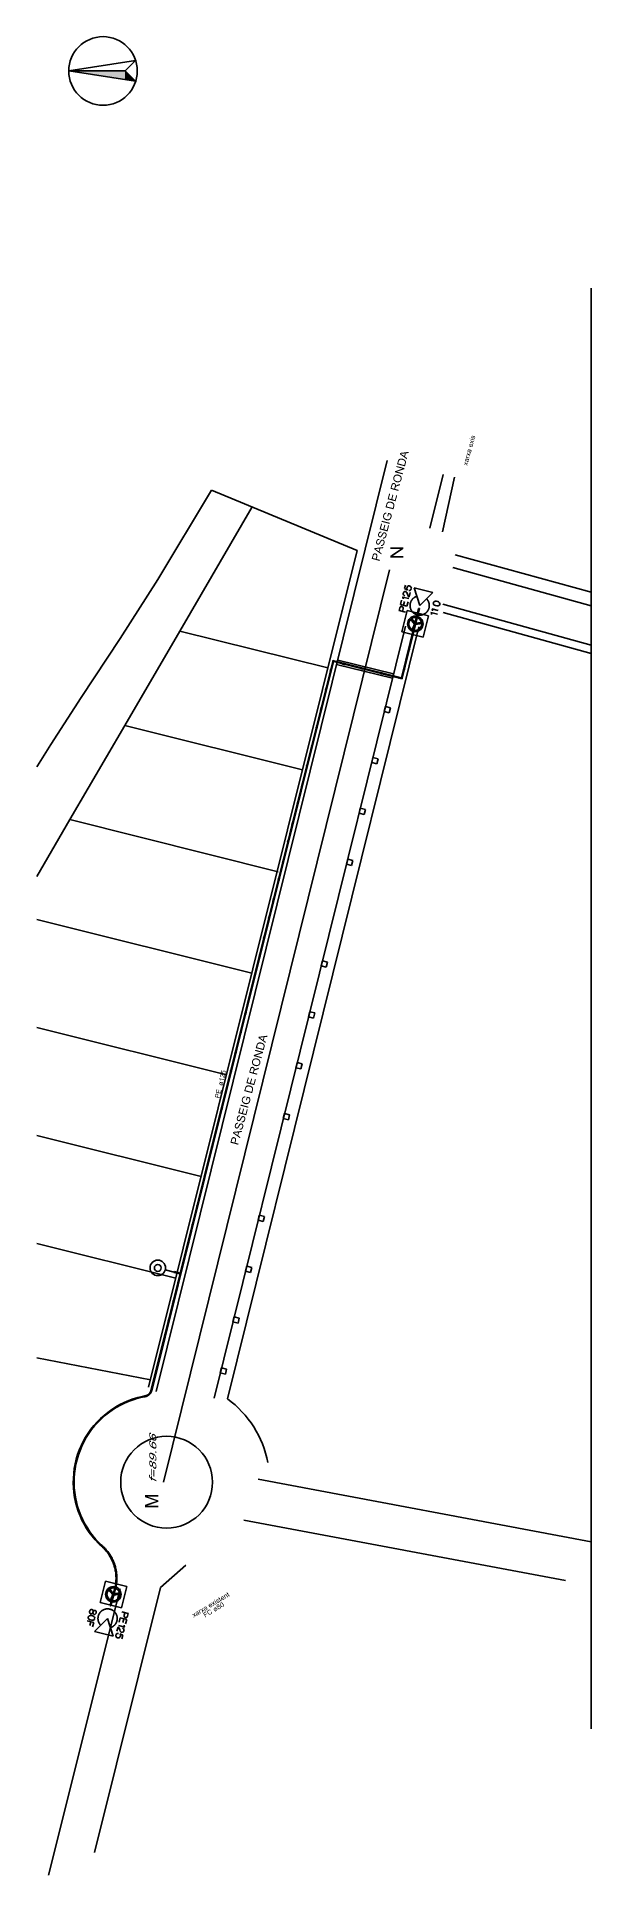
# Model space of a CAD drawing. Header units: inches. Extents: x 0.0008 to 0.0144, y 0.0003 to 0.0113.
# Drawn here: x 0.00083 to 0.00416, y 0.0003 to 0.01135 of the extents above; entities that cross this region are included whole.
import ezdxf

# ---------------------------------------------------------------- set-up
doc = ezdxf.new("R2010")
doc.units = ezdxf.units.IN
doc.header["$MEASUREMENT"] = 0
for name, pattern in [('PUNKT', [6.35, 0, -6.35]), ('STRICHPUNKT', [25.4, 12.7, -6.35, 0, -6.35]), ('VERDECKT', [9.525, 6.35, -3.175])]:
    doc.linetypes.add(name, pattern=pattern)
doc.layers.add('Standard', color=7, linetype='Continuous')

# ---------------------------------------------------------------- blocks, each defined once
blk = doc.blocks.new('*U3')
at = {"layer": 'Standard', "color": 253, "linetype": 'ByBlock'}
for points in [[(0.03445, 0.28167), (0.02586, 0.283), (0.03445, 0.283)], [(0.03445, 0.28167), (0.03445, 0.283), (0.03606, 0.28142)]]:
    blk.add_solid(points, dxfattribs=at)
blk = doc.blocks.new('*U4')
at = {"layer": 'Standard', "color": 253, "linetype": 'ByBlock'}
for points in [[(0.03445, 0.28167), (0.02586, 0.283), (0.03445, 0.283)], [(0.03445, 0.28167), (0.03445, 0.283), (0.03606, 0.28142)]]:
    blk.add_solid(points, dxfattribs=at)
blk = doc.blocks.new('*U395')
at = {"color": 7, "linetype": 'ByBlock'}
for points in [[(0.07492, 0.21005), (0.07492, 0.2103), (0.07535, 0.21005)], [(0.07535, 0.21005), (0.07492, 0.2103), (0.07535, 0.2103)], [(0.07535, 0.20873), (0.07492, 0.209), (0.07535, 0.20929)], [(0.07492, 0.20873), (0.07492, 0.209), (0.07535, 0.20873)], [(0.07535, 0.21005), (0.07535, 0.2103), (0.07649, 0.21005)], [(0.07649, 0.21005), (0.07535, 0.2103), (0.07649, 0.2103)], [(0.07649, 0.20975), (0.07535, 0.20929), (0.07649, 0.21005)], [(0.07535, 0.20898), (0.07535, 0.20929), (0.07649, 0.20975)], [(0.07535, 0.20873), (0.07535, 0.20898), (0.07649, 0.20873)], [(0.07649, 0.20873), (0.07535, 0.20898), (0.07649, 0.20898)], [(0.07692, 0.21003), (0.07649, 0.2103), (0.07692, 0.2103)], [(0.07649, 0.20873), (0.07649, 0.20898), (0.07692, 0.20873)], [(0.07692, 0.20873), (0.07649, 0.20898), (0.07692, 0.20898)]]:
    blk.add_solid(points, dxfattribs=at)
at = {"color": 7, "linetype": 'ByBlock', "extrusion": (0, 0, -1)}
blk.add_solid([(-0.07649, 0.20975), (-0.07649, 0.2103), (-0.07692, 0.21003)], dxfattribs=at)
blk = doc.blocks.new('*U396')
at = {"color": 7, "linetype": 'ByBlock'}
for points in [[(0.03751, 0.0653), (0.03751, 0.06566), (0.0378, 0.0652)], [(0.0378, 0.0652), (0.0378, 0.06566), (0.03783, 0.06519)], [(0.03783, 0.06541), (0.03783, 0.06566), (0.0389, 0.06541)], [(0.0389, 0.06541), (0.03783, 0.06566), (0.0389, 0.06566)], [(0.03783, 0.06519), (0.03783, 0.06541), (0.0389, 0.06483)], [(0.0389, 0.06483), (0.03783, 0.06541), (0.0389, 0.06504)], [(0.0389, 0.06438), (0.03783, 0.06426), (0.0389, 0.06462)], [(0.0389, 0.06483), (0.0389, 0.06504), (0.03892, 0.06482)], [(0.03892, 0.06439), (0.0389, 0.06462), (0.03892, 0.06462)], [(0.03892, 0.06482), (0.03892, 0.06503), (0.03908, 0.06476)], [(0.03908, 0.06444), (0.03892, 0.06462), (0.03908, 0.06468)], [(0.03908, 0.06476), (0.03908, 0.06497), (0.0391, 0.06476)], [(0.0391, 0.06445), (0.03908, 0.06468), (0.0391, 0.06468)], [(0.0391, 0.06476), (0.0391, 0.06497), (0.03922, 0.06472)], [(0.03922, 0.06449), (0.0391, 0.06468), (0.03922, 0.06472)], [(0.03922, 0.06541), (0.03922, 0.06566), (0.03951, 0.06541)], [(0.03951, 0.06541), (0.03922, 0.06566), (0.03951, 0.06566)], [(0.0378, 0.06375), (0.03751, 0.06415), (0.0378, 0.06425)], [(0.03783, 0.06402), (0.0378, 0.06425), (0.03783, 0.06426)], [(0.03783, 0.06402), (0.03783, 0.06426), (0.0389, 0.06438)], [(0.03783, 0.06375), (0.03783, 0.06401), (0.0389, 0.06375)], [(0.0389, 0.06375), (0.03783, 0.06401), (0.0389, 0.06401)], [(0.03922, 0.06375), (0.03922, 0.06401), (0.03951, 0.06375)], [(0.03951, 0.06375), (0.03922, 0.06401), (0.03951, 0.06401)]]:
    blk.add_solid(points, dxfattribs=at)
at = {"color": 7, "linetype": 'ByBlock', "extrusion": (0, 0, -1)}
for points in [[(-0.0378, 0.0652), (-0.03751, 0.06566), (-0.0378, 0.06566)], [(-0.03783, 0.06519), (-0.0378, 0.06566), (-0.03783, 0.06566)], [(-0.0389, 0.06541), (-0.0389, 0.06566), (-0.03892, 0.06541)], [(-0.03892, 0.06541), (-0.0389, 0.06566), (-0.03892, 0.06566)], [(-0.03892, 0.06482), (-0.0389, 0.06504), (-0.03892, 0.06503)], [(-0.0389, 0.06438), (-0.0389, 0.06462), (-0.03892, 0.06439)], [(-0.03892, 0.06541), (-0.03892, 0.06566), (-0.03908, 0.06541)], [(-0.03908, 0.06541), (-0.03892, 0.06566), (-0.03908, 0.06566)], [(-0.03908, 0.06476), (-0.03892, 0.06503), (-0.03908, 0.06497)], [(-0.03892, 0.06439), (-0.03892, 0.06462), (-0.03908, 0.06444)], [(-0.03908, 0.06541), (-0.03908, 0.06566), (-0.0391, 0.06541)], [(-0.0391, 0.06541), (-0.03908, 0.06566), (-0.0391, 0.06566)], [(-0.0391, 0.06476), (-0.03908, 0.06497), (-0.0391, 0.06497)], [(-0.03908, 0.06444), (-0.03908, 0.06468), (-0.0391, 0.06445)], [(-0.0391, 0.06541), (-0.0391, 0.06566), (-0.03922, 0.06541)], [(-0.03922, 0.06541), (-0.0391, 0.06566), (-0.03922, 0.06566)], [(-0.03922, 0.06472), (-0.0391, 0.06497), (-0.03922, 0.06492)], [(-0.0391, 0.06445), (-0.0391, 0.06468), (-0.03922, 0.06449)], [(-0.03922, 0.06449), (-0.03922, 0.06492), (-0.03951, 0.06459)], [(-0.03951, 0.06459), (-0.03922, 0.06492), (-0.03951, 0.06482)], [(-0.03751, 0.06375), (-0.03751, 0.06415), (-0.0378, 0.06375)], [(-0.0378, 0.06401), (-0.0378, 0.06425), (-0.03783, 0.06402)], [(-0.0378, 0.06375), (-0.0378, 0.06401), (-0.03783, 0.06375)], [(-0.03783, 0.06375), (-0.0378, 0.06401), (-0.03783, 0.06401)], [(-0.0389, 0.06375), (-0.0389, 0.06401), (-0.03892, 0.06375)], [(-0.03892, 0.06375), (-0.0389, 0.06401), (-0.03892, 0.06401)], [(-0.03892, 0.06375), (-0.03892, 0.06401), (-0.03908, 0.06375)], [(-0.03908, 0.06375), (-0.03892, 0.06401), (-0.03908, 0.06401)], [(-0.03908, 0.06375), (-0.03908, 0.06401), (-0.0391, 0.06375)], [(-0.0391, 0.06375), (-0.03908, 0.06401), (-0.0391, 0.06401)], [(-0.0391, 0.06375), (-0.0391, 0.06401), (-0.03922, 0.06375)], [(-0.03922, 0.06375), (-0.0391, 0.06401), (-0.03922, 0.06401)]]:
    blk.add_solid(points, dxfattribs=at)
blk = doc.blocks.new('*U397')
at = {"layer": 'Standard', "color": 7, "linetype": 'ByBlock'}
for points in [[(0.03812, 0.06854), (0.03811, 0.06859), (0.03812, 0.06868)], [(0.03813, 0.06846), (0.03812, 0.06872), (0.03813, 0.06876)], [(0.03812, 0.06848), (0.03812, 0.06868), (0.03812, 0.06872)], [(0.03812, 0.06848), (0.03812, 0.06872), (0.03813, 0.06846)], [(0.03812, 0.06854), (0.03812, 0.06868), (0.03812, 0.06848)], [(0.03813, 0.06846), (0.03813, 0.06876), (0.03815, 0.06838)], [(0.03815, 0.06838), (0.03815, 0.06875), (0.03818, 0.0683)], [(0.03818, 0.0683), (0.03818, 0.06872), (0.03823, 0.06824)], [(0.03823, 0.06824), (0.03823, 0.06869), (0.03824, 0.06823)], [(0.03824, 0.06823), (0.03824, 0.06857), (0.03824, 0.06823)], [(0.03824, 0.06823), (0.03824, 0.06854), (0.03824, 0.06823)], [(0.03824, 0.06823), (0.03824, 0.06849), (0.03824, 0.06823)], [(0.03824, 0.06823), (0.03824, 0.06849), (0.03826, 0.06821)], [(0.03826, 0.06821), (0.03826, 0.06843), (0.03828, 0.0682)], [(0.03828, 0.0682), (0.03828, 0.06841), (0.0383, 0.06819)], [(0.0383, 0.06819), (0.0383, 0.06838), (0.03835, 0.06816)], [(0.03835, 0.06816), (0.03835, 0.06835), (0.03836, 0.06815)], [(0.03836, 0.06815), (0.03836, 0.06834), (0.03843, 0.06812)], [(0.03843, 0.06795), (0.03843, 0.06853), (0.03854, 0.06789)], [(0.03854, 0.06806), (0.03854, 0.06825), (0.03923, 0.06771)], [(0.03923, 0.06771), (0.03854, 0.06825), (0.03923, 0.0679)]]:
    blk.add_solid(points, dxfattribs=at)
at = {"layer": 'Standard', "color": 7, "linetype": 'ByBlock', "extrusion": (0, 0, -1)}
for points in [[(-0.03815, 0.06838), (-0.03813, 0.06876), (-0.03815, 0.06875)], [(-0.03818, 0.0683), (-0.03815, 0.06875), (-0.03818, 0.06872)], [(-0.03823, 0.06824), (-0.03818, 0.06872), (-0.03823, 0.06869)], [(-0.03824, 0.06823), (-0.03823, 0.06869), (-0.03824, 0.06868)], [(-0.03824, 0.06857), (-0.03824, 0.06868), (-0.03824, 0.06862)], [(-0.03824, 0.06862), (-0.03824, 0.06868), (-0.03824, 0.06868)], [(-0.03824, 0.06862), (-0.03824, 0.06868), (-0.03824, 0.06867)], [(-0.03824, 0.06867), (-0.03824, 0.06868), (-0.03824, 0.06868)], [(-0.03824, 0.06867), (-0.03824, 0.06868), (-0.03824, 0.06868)], [(-0.03824, 0.06823), (-0.03824, 0.06857), (-0.03824, 0.06854)], [(-0.03824, 0.06823), (-0.03824, 0.06854), (-0.03824, 0.06849)], [(-0.03824, 0.06823), (-0.03824, 0.06849), (-0.03824, 0.06849)], [(-0.03826, 0.06821), (-0.03824, 0.06849), (-0.03826, 0.06843)], [(-0.03828, 0.0682), (-0.03826, 0.06843), (-0.03828, 0.06841)], [(-0.0383, 0.06819), (-0.03828, 0.06841), (-0.0383, 0.06838)], [(-0.03835, 0.06816), (-0.0383, 0.06838), (-0.03835, 0.06835)], [(-0.03836, 0.06815), (-0.03835, 0.06835), (-0.03836, 0.06834)], [(-0.03843, 0.06812), (-0.03836, 0.06834), (-0.03843, 0.06831)], [(-0.03854, 0.06789), (-0.03843, 0.06853), (-0.03854, 0.06847)]]:
    blk.add_solid(points, dxfattribs=at)
blk = doc.blocks.new('*U398')
at = {"layer": 'Standard', "color": 7, "linetype": 'ByBlock'}
blk.add_solid([(0.03846, 0.06864), (0.03846, 0.06967), (0.03858, 0.06858)], dxfattribs=at)
at = {"layer": 'Standard', "color": 7, "linetype": 'ByBlock', "extrusion": (0, 0, -1)}
blk.add_solid([(-0.03858, 0.06858), (-0.03846, 0.06967), (-0.03858, 0.06961)], dxfattribs=at)
blk = doc.blocks.new('*U399')
at = {"layer": 'Standard', "color": 7, "linetype": 'ByBlock'}
blk.add_solid([(0.03879, 0.06847), (0.03879, 0.0695), (0.03891, 0.06841)], dxfattribs=at)
at = {"layer": 'Standard', "color": 7, "linetype": 'ByBlock', "extrusion": (0, 0, -1)}
blk.add_solid([(-0.03891, 0.06841), (-0.03879, 0.0695), (-0.03891, 0.06944)], dxfattribs=at)
blk = doc.blocks.new('*U400')
at = {"layer": 'Standard', "color": 7, "linetype": 'ByBlock'}
for points in [[(0.03815, 0.07037), (0.03813, 0.07056), (0.03815, 0.07073)], [(0.03821, 0.0702), (0.03815, 0.07074), (0.03821, 0.07085)], [(0.03815, 0.07037), (0.03815, 0.07073), (0.03815, 0.07074)], [(0.03815, 0.07037), (0.03815, 0.07074), (0.03821, 0.0702)], [(0.03815, 0.07037), (0.03815, 0.07073), (0.03815, 0.07037)], [(0.03824, 0.07015), (0.03821, 0.07085), (0.03824, 0.07086)], [(0.03821, 0.0702), (0.03821, 0.07085), (0.03821, 0.07019)], [(0.03821, 0.07019), (0.03821, 0.07085), (0.03821, 0.07085)], [(0.03821, 0.07019), (0.03821, 0.07085), (0.03824, 0.07015)], [(0.03825, 0.0706), (0.03824, 0.07086), (0.03825, 0.07087)], [(0.03824, 0.07015), (0.03824, 0.07051), (0.03825, 0.07013)], [(0.03829, 0.07066), (0.03825, 0.07087), (0.03829, 0.07089)], [(0.03825, 0.07013), (0.03825, 0.0704), (0.03829, 0.07008)], [(0.0383, 0.07067), (0.03829, 0.07089), (0.0383, 0.0709)], [(0.03829, 0.07066), (0.03829, 0.07089), (0.03829, 0.07089)], [(0.03829, 0.07008), (0.03829, 0.0703), (0.03829, 0.07007)], [(0.03829, 0.07007), (0.03829, 0.0703), (0.0383, 0.07006)], [(0.0383, 0.07067), (0.0383, 0.0709), (0.0383, 0.0709)], [(0.0383, 0.07006), (0.0383, 0.07028), (0.0383, 0.07006)], [(0.0383, 0.07006), (0.0383, 0.07028), (0.03834, 0.07002)], [(0.03834, 0.07069), (0.03834, 0.07089), (0.03841, 0.07068)], [(0.03834, 0.07002), (0.03834, 0.07022), (0.03834, 0.07002)], [(0.03834, 0.07002), (0.03834, 0.07022), (0.03841, 0.06997)], [(0.03841, 0.07068), (0.03841, 0.07087), (0.03841, 0.07068)], [(0.03841, 0.07068), (0.03841, 0.07087), (0.03841, 0.07067)], [(0.03841, 0.07067), (0.03841, 0.07087), (0.03841, 0.07067)], [(0.03841, 0.07067), (0.03841, 0.07087), (0.03848, 0.07063)], [(0.03841, 0.06997), (0.03841, 0.07017), (0.03841, 0.06997)], [(0.03841, 0.06997), (0.03841, 0.07017), (0.03841, 0.06997)], [(0.03841, 0.06997), (0.03841, 0.07017), (0.03841, 0.06997)], [(0.03841, 0.06997), (0.03841, 0.07017), (0.03848, 0.06995)], [(0.03848, 0.07063), (0.03848, 0.07083), (0.03848, 0.07062)], [(0.03848, 0.07062), (0.03848, 0.07083), (0.03848, 0.07062)], [(0.03848, 0.07062), (0.03848, 0.07082), (0.03848, 0.07061)], [(0.03848, 0.07061), (0.03848, 0.07082), (0.03853, 0.07054)], [(0.03853, 0.06996), (0.03848, 0.07015), (0.03853, 0.07018)], [(0.03853, 0.07054), (0.03853, 0.07076), (0.03853, 0.07054)], [(0.03853, 0.07054), (0.03853, 0.07076), (0.03855, 0.07051)], [(0.03855, 0.06996), (0.03853, 0.07018), (0.03855, 0.0702)], [(0.03853, 0.06996), (0.03853, 0.07018), (0.03853, 0.07018)], [(0.03855, 0.07051), (0.03855, 0.07075), (0.03855, 0.07051)], [(0.03855, 0.07051), (0.03855, 0.07075), (0.03857, 0.07044)], [(0.03857, 0.06998), (0.03855, 0.0702), (0.03857, 0.07024)], [(0.03855, 0.06996), (0.03855, 0.0702), (0.03855, 0.0702)], [(0.03857, 0.07044), (0.03857, 0.0707), (0.03858, 0.07034)], [(0.03858, 0.06999), (0.03857, 0.07024), (0.03858, 0.07034)], [(0.03867, 0.06995), (0.03863, 0.07053), (0.03867, 0.07062)], [(0.03863, 0.07009), (0.03863, 0.07053), (0.03867, 0.06995)], [(0.03868, 0.06993), (0.03867, 0.07062), (0.03868, 0.07063)], [(0.03867, 0.06995), (0.03867, 0.07062), (0.03868, 0.06993)], [(0.03869, 0.0699), (0.03868, 0.07063), (0.03869, 0.07065)], [(0.03868, 0.06993), (0.03868, 0.07063), (0.03869, 0.0699)], [(0.03871, 0.07039), (0.03869, 0.07065), (0.03871, 0.07066)], [(0.03869, 0.0699), (0.03869, 0.07028), (0.03871, 0.06987)], [(0.03873, 0.07043), (0.03871, 0.07066), (0.03873, 0.07069)], [(0.03874, 0.07045), (0.03873, 0.07069), (0.03874, 0.07069)], [(0.03875, 0.07047), (0.03874, 0.07069), (0.03875, 0.0707)], [(0.03881, 0.0705), (0.03875, 0.0707), (0.03881, 0.07071)], [(0.03875, 0.07047), (0.03875, 0.0707), (0.03875, 0.0707)], [(0.03882, 0.0705), (0.03881, 0.07071), (0.03882, 0.07071)], [(0.03883, 0.07051), (0.03883, 0.07071), (0.03891, 0.07049)], [(0.03891, 0.07049), (0.03891, 0.07068), (0.03891, 0.07049)], [(0.03891, 0.07049), (0.03891, 0.07068), (0.03891, 0.07048)], [(0.03891, 0.07048), (0.03891, 0.07068), (0.03891, 0.07048)], [(0.03891, 0.07048), (0.03891, 0.07068), (0.03897, 0.07044)], [(0.03897, 0.07044), (0.03897, 0.07064), (0.039, 0.07042)], [(0.039, 0.07042), (0.039, 0.07061), (0.03902, 0.07039)], [(0.03902, 0.07039), (0.03902, 0.0706), (0.03904, 0.07036)], [(0.03904, 0.07036), (0.03904, 0.07058), (0.03904, 0.07036)], [(0.03904, 0.07036), (0.03904, 0.07058), (0.03907, 0.07032)], [(0.03907, 0.07032), (0.03907, 0.07054), (0.03907, 0.07031)], [(0.03907, 0.07031), (0.03907, 0.07053), (0.03911, 0.07023)], [(0.03911, 0.07023), (0.03911, 0.07049), (0.03912, 0.07019)], [(0.03912, 0.07019), (0.03912, 0.07047), (0.03913, 0.07012)], [(0.03913, 0.07012), (0.03913, 0.07045), (0.03913, 0.07006)], [(0.03848, 0.06995), (0.03848, 0.07015), (0.03848, 0.06995)], [(0.03848, 0.06995), (0.03848, 0.07015), (0.03848, 0.07015)], [(0.03848, 0.06995), (0.03848, 0.07015), (0.03848, 0.06995)], [(0.03848, 0.06995), (0.03848, 0.07015), (0.03848, 0.07015)], [(0.03848, 0.06995), (0.03848, 0.07015), (0.03848, 0.07015)], [(0.03871, 0.06987), (0.03871, 0.07014), (0.03873, 0.06982)], [(0.03873, 0.06982), (0.03873, 0.07008), (0.03874, 0.06981)], [(0.03874, 0.06981), (0.03874, 0.07006), (0.03875, 0.06979)], [(0.03875, 0.06979), (0.03875, 0.07002), (0.03875, 0.06979)], [(0.03875, 0.06979), (0.03875, 0.07002), (0.03881, 0.06972)], [(0.03881, 0.06972), (0.03881, 0.06993), (0.03882, 0.06972)], [(0.03882, 0.06972), (0.03882, 0.06992), (0.03882, 0.06971)], [(0.03882, 0.06971), (0.03882, 0.06992), (0.03883, 0.06971)], [(0.03883, 0.06971), (0.03883, 0.06992), (0.03891, 0.06965)], [(0.03891, 0.06965), (0.03891, 0.06985), (0.03891, 0.06965)], [(0.03891, 0.06965), (0.03891, 0.06985), (0.03891, 0.06965)], [(0.03891, 0.06965), (0.03891, 0.06985), (0.03891, 0.06965)], [(0.03891, 0.06965), (0.03891, 0.06985), (0.03897, 0.06964)], [(0.03897, 0.06964), (0.03897, 0.06983), (0.039, 0.06963)], [(0.039, 0.06963), (0.03897, 0.06983), (0.039, 0.06983)], [(0.039, 0.06963), (0.039, 0.06983), (0.03902, 0.06963)], [(0.03902, 0.06963), (0.039, 0.06983), (0.03902, 0.06983)], [(0.03904, 0.06962), (0.03902, 0.06983), (0.03904, 0.06984)], [(0.03902, 0.06963), (0.03902, 0.06983), (0.03904, 0.06962)], [(0.03907, 0.06964), (0.03904, 0.06984), (0.03907, 0.06986)], [(0.03904, 0.06962), (0.03904, 0.06984), (0.03904, 0.06984)], [(0.03911, 0.06965), (0.03907, 0.06986), (0.03911, 0.06991)], [(0.03907, 0.06964), (0.03907, 0.06986), (0.03907, 0.06986)], [(0.03912, 0.06966), (0.03911, 0.06991), (0.03912, 0.06995)], [(0.03913, 0.06966), (0.03912, 0.06995), (0.03913, 0.06997)], [(0.03913, 0.06967), (0.03913, 0.06997), (0.03913, 0.07006)]]:
    blk.add_solid(points, dxfattribs=at)
at = {"layer": 'Standard', "color": 7, "linetype": 'ByBlock', "extrusion": (0, 0, -1)}
for points in [[(-0.03824, 0.07051), (-0.03824, 0.07086), (-0.03825, 0.0706)], [(-0.03825, 0.07013), (-0.03824, 0.07051), (-0.03825, 0.0704)], [(-0.03825, 0.0706), (-0.03825, 0.07087), (-0.03829, 0.07066)], [(-0.03829, 0.07008), (-0.03825, 0.0704), (-0.03829, 0.0703)], [(-0.03829, 0.07066), (-0.03829, 0.07089), (-0.03829, 0.07066)], [(-0.03829, 0.07066), (-0.03829, 0.07089), (-0.0383, 0.07067)], [(-0.03829, 0.07007), (-0.03829, 0.0703), (-0.03829, 0.0703)], [(-0.0383, 0.07006), (-0.03829, 0.0703), (-0.0383, 0.07028)], [(-0.0383, 0.07067), (-0.0383, 0.0709), (-0.0383, 0.07067)], [(-0.0383, 0.07067), (-0.0383, 0.0709), (-0.03834, 0.07069)], [(-0.03834, 0.07069), (-0.0383, 0.0709), (-0.03834, 0.07089)], [(-0.0383, 0.07006), (-0.0383, 0.07028), (-0.0383, 0.07028)], [(-0.03834, 0.07002), (-0.0383, 0.07028), (-0.03834, 0.07022)], [(-0.03834, 0.07069), (-0.03834, 0.07089), (-0.03834, 0.07069)], [(-0.03834, 0.07069), (-0.03834, 0.07089), (-0.03834, 0.07089)], [(-0.03841, 0.07068), (-0.03834, 0.07089), (-0.03841, 0.07087)], [(-0.03834, 0.07002), (-0.03834, 0.07022), (-0.03834, 0.07022)], [(-0.03841, 0.06997), (-0.03834, 0.07022), (-0.03841, 0.07017)], [(-0.03841, 0.07068), (-0.03841, 0.07087), (-0.03841, 0.07087)], [(-0.03841, 0.07067), (-0.03841, 0.07087), (-0.03841, 0.07087)], [(-0.03841, 0.07067), (-0.03841, 0.07087), (-0.03841, 0.07087)], [(-0.03848, 0.07063), (-0.03841, 0.07087), (-0.03848, 0.07083)], [(-0.03841, 0.06997), (-0.03841, 0.07017), (-0.03841, 0.07017)], [(-0.03841, 0.06997), (-0.03841, 0.07017), (-0.03841, 0.07017)], [(-0.03841, 0.06997), (-0.03841, 0.07017), (-0.03841, 0.07017)], [(-0.03848, 0.06995), (-0.03841, 0.07017), (-0.03848, 0.07015)], [(-0.03848, 0.07062), (-0.03848, 0.07083), (-0.03848, 0.07083)], [(-0.03848, 0.07062), (-0.03848, 0.07083), (-0.03848, 0.07082)], [(-0.03848, 0.07061), (-0.03848, 0.07082), (-0.03848, 0.07082)], [(-0.03853, 0.07054), (-0.03848, 0.07082), (-0.03853, 0.07076)], [(-0.03853, 0.07054), (-0.03853, 0.07076), (-0.03853, 0.07076)], [(-0.03855, 0.07051), (-0.03853, 0.07076), (-0.03855, 0.07075)], [(-0.03853, 0.06996), (-0.03853, 0.07018), (-0.03853, 0.06996)], [(-0.03853, 0.06996), (-0.03853, 0.07018), (-0.03855, 0.06996)], [(-0.03855, 0.07051), (-0.03855, 0.07075), (-0.03855, 0.07075)], [(-0.03857, 0.07044), (-0.03855, 0.07075), (-0.03857, 0.0707)], [(-0.03855, 0.06996), (-0.03855, 0.0702), (-0.03855, 0.06996)], [(-0.03855, 0.06996), (-0.03855, 0.0702), (-0.03857, 0.06998)], [(-0.03858, 0.07034), (-0.03857, 0.0707), (-0.03858, 0.07068)], [(-0.03857, 0.06998), (-0.03857, 0.07024), (-0.03858, 0.06999)], [(-0.03858, 0.06999), (-0.03858, 0.07068), (-0.0386, 0.07001)], [(-0.0386, 0.07001), (-0.03858, 0.07068), (-0.0386, 0.07065)], [(-0.0386, 0.07001), (-0.0386, 0.07065), (-0.03863, 0.07009)], [(-0.03863, 0.07009), (-0.0386, 0.07065), (-0.03863, 0.07053)], [(-0.03869, 0.07028), (-0.03869, 0.07065), (-0.03871, 0.07039)], [(-0.03871, 0.06987), (-0.03869, 0.07028), (-0.03871, 0.07014)], [(-0.03871, 0.07039), (-0.03871, 0.07066), (-0.03873, 0.07043)], [(-0.03873, 0.07043), (-0.03873, 0.07069), (-0.03874, 0.07045)], [(-0.03874, 0.07045), (-0.03874, 0.07069), (-0.03875, 0.07047)], [(-0.03875, 0.07047), (-0.03875, 0.0707), (-0.03875, 0.07047)], [(-0.03875, 0.07047), (-0.03875, 0.0707), (-0.03881, 0.0705)], [(-0.03881, 0.0705), (-0.03881, 0.07071), (-0.03882, 0.0705)], [(-0.03882, 0.0705), (-0.03882, 0.07071), (-0.03882, 0.07051)], [(-0.03882, 0.07051), (-0.03882, 0.07071), (-0.03882, 0.07071)], [(-0.03882, 0.07051), (-0.03882, 0.07071), (-0.03883, 0.07051)], [(-0.03883, 0.07051), (-0.03882, 0.07071), (-0.03883, 0.07071)], [(-0.03891, 0.07049), (-0.03883, 0.07071), (-0.03891, 0.07068)], [(-0.03891, 0.07049), (-0.03891, 0.07068), (-0.03891, 0.07068)], [(-0.03891, 0.07048), (-0.03891, 0.07068), (-0.03891, 0.07068)], [(-0.03891, 0.07048), (-0.03891, 0.07068), (-0.03891, 0.07068)], [(-0.03897, 0.07044), (-0.03891, 0.07068), (-0.03897, 0.07064)], [(-0.039, 0.07042), (-0.03897, 0.07064), (-0.039, 0.07061)], [(-0.03902, 0.07039), (-0.039, 0.07061), (-0.03902, 0.0706)], [(-0.03904, 0.07036), (-0.03902, 0.0706), (-0.03904, 0.07058)], [(-0.03904, 0.07036), (-0.03904, 0.07058), (-0.03904, 0.07058)], [(-0.03907, 0.07032), (-0.03904, 0.07058), (-0.03907, 0.07054)], [(-0.03907, 0.07031), (-0.03907, 0.07054), (-0.03907, 0.07053)], [(-0.03911, 0.07023), (-0.03907, 0.07053), (-0.03911, 0.07049)], [(-0.03912, 0.07019), (-0.03911, 0.07049), (-0.03912, 0.07047)], [(-0.03913, 0.07012), (-0.03912, 0.07047), (-0.03913, 0.07045)], [(-0.03913, 0.07006), (-0.03913, 0.07045), (-0.03913, 0.07044)], [(-0.03913, 0.06967), (-0.03913, 0.07044), (-0.03915, 0.06967)], [(-0.03915, 0.06967), (-0.03913, 0.07044), (-0.03915, 0.07042)], [(-0.03915, 0.06967), (-0.03915, 0.07042), (-0.03922, 0.0698)], [(-0.03922, 0.0698), (-0.03915, 0.07042), (-0.03922, 0.07022)], [(-0.03922, 0.0698), (-0.03922, 0.07022), (-0.03924, 0.07)], [(-0.03848, 0.06995), (-0.03848, 0.07015), (-0.03848, 0.06995)], [(-0.03848, 0.06995), (-0.03848, 0.07015), (-0.03853, 0.06996)], [(-0.03873, 0.06982), (-0.03871, 0.07014), (-0.03873, 0.07008)], [(-0.03874, 0.06981), (-0.03873, 0.07008), (-0.03874, 0.07006)], [(-0.03875, 0.06979), (-0.03874, 0.07006), (-0.03875, 0.07002)], [(-0.03875, 0.06979), (-0.03875, 0.07002), (-0.03875, 0.07002)], [(-0.03881, 0.06972), (-0.03875, 0.07002), (-0.03881, 0.06993)], [(-0.03882, 0.06972), (-0.03881, 0.06993), (-0.03882, 0.06992)], [(-0.03882, 0.06971), (-0.03882, 0.06992), (-0.03882, 0.06992)], [(-0.03883, 0.06971), (-0.03882, 0.06992), (-0.03883, 0.06992)], [(-0.03891, 0.06965), (-0.03883, 0.06992), (-0.03891, 0.06985)], [(-0.03891, 0.06965), (-0.03891, 0.06985), (-0.03891, 0.06985)], [(-0.03891, 0.06965), (-0.03891, 0.06985), (-0.03891, 0.06985)], [(-0.03891, 0.06965), (-0.03891, 0.06985), (-0.03891, 0.06985)], [(-0.03897, 0.06964), (-0.03891, 0.06985), (-0.03897, 0.06983)], [(-0.03904, 0.06962), (-0.03904, 0.06984), (-0.03904, 0.06962)], [(-0.03904, 0.06962), (-0.03904, 0.06984), (-0.03907, 0.06964)], [(-0.03907, 0.06964), (-0.03907, 0.06986), (-0.03907, 0.06964)], [(-0.03907, 0.06964), (-0.03907, 0.06986), (-0.03911, 0.06965)], [(-0.03911, 0.06965), (-0.03911, 0.06991), (-0.03912, 0.06966)], [(-0.03912, 0.06966), (-0.03912, 0.06995), (-0.03913, 0.06966)], [(-0.03913, 0.06966), (-0.03913, 0.06997), (-0.03913, 0.06967)]]:
    blk.add_solid(points, dxfattribs=at)
blk = doc.blocks.new('*U401')
at = {"layer": 'Standard', "color": 7, "linetype": 'ByBlock'}
for points in [[(0.03814, 0.07164), (0.03813, 0.07176), (0.03814, 0.0719)], [(0.03815, 0.07155), (0.03814, 0.0719), (0.03815, 0.07193)], [(0.03814, 0.07164), (0.03814, 0.0719), (0.03815, 0.07155)], [(0.03819, 0.07147), (0.03815, 0.07193), (0.03819, 0.07201)], [(0.03815, 0.07155), (0.03815, 0.07193), (0.03819, 0.07147)], [(0.03823, 0.07136), (0.03819, 0.07201), (0.03823, 0.07206)], [(0.03819, 0.07147), (0.03819, 0.07201), (0.03823, 0.07136)], [(0.03824, 0.07134), (0.03823, 0.07206), (0.03824, 0.07207)], [(0.03823, 0.07136), (0.03823, 0.07206), (0.03824, 0.07134)], [(0.03825, 0.07182), (0.03824, 0.07207), (0.03825, 0.07208)], [(0.03824, 0.07134), (0.03824, 0.07173), (0.03825, 0.07132)], [(0.03826, 0.07183), (0.03825, 0.07208), (0.03826, 0.07209)], [(0.03825, 0.07132), (0.03825, 0.07162), (0.03826, 0.07132)], [(0.03831, 0.0719), (0.03826, 0.07209), (0.03831, 0.0721)], [(0.03826, 0.07183), (0.03826, 0.07209), (0.03826, 0.07209)], [(0.03826, 0.07132), (0.03826, 0.07161), (0.03826, 0.07132)], [(0.03826, 0.07132), (0.03826, 0.0716), (0.03831, 0.07125)], [(0.03835, 0.07192), (0.03831, 0.0721), (0.03835, 0.07212)], [(0.03831, 0.0719), (0.03831, 0.0721), (0.03831, 0.0721)], [(0.03831, 0.07125), (0.03831, 0.07148), (0.03831, 0.07124)], [(0.03831, 0.07124), (0.03831, 0.07147), (0.03835, 0.07119)], [(0.03835, 0.07192), (0.03835, 0.07212), (0.03835, 0.07212)], [(0.03835, 0.07119), (0.03835, 0.07142), (0.03835, 0.07119)], [(0.03835, 0.07119), (0.03835, 0.07142), (0.03839, 0.07116)], [(0.03839, 0.07193), (0.03839, 0.07211), (0.0384, 0.07192)], [(0.03839, 0.07116), (0.03839, 0.07136), (0.0384, 0.07115)], [(0.0384, 0.07192), (0.0384, 0.07211), (0.03848, 0.0719)], [(0.0384, 0.07115), (0.0384, 0.07135), (0.03848, 0.07109)], [(0.03848, 0.0719), (0.03848, 0.0721), (0.03849, 0.0719)], [(0.03848, 0.07109), (0.03848, 0.07129), (0.03849, 0.07108)], [(0.03849, 0.0719), (0.03849, 0.0721), (0.0385, 0.07189)], [(0.03849, 0.07108), (0.03849, 0.07128), (0.0385, 0.07108)], [(0.0385, 0.07189), (0.0385, 0.07209), (0.0385, 0.07189)], [(0.0385, 0.07189), (0.0385, 0.07209), (0.03859, 0.07182)], [(0.0385, 0.07108), (0.0385, 0.07128), (0.0385, 0.07108)], [(0.0385, 0.07108), (0.0385, 0.07127), (0.03859, 0.07105)], [(0.03859, 0.07182), (0.03859, 0.07205), (0.0386, 0.07182)], [(0.03859, 0.07105), (0.03859, 0.07125), (0.0386, 0.07105)], [(0.0386, 0.07182), (0.0386, 0.07205), (0.03864, 0.07176)], [(0.03864, 0.07104), (0.0386, 0.07125), (0.03864, 0.07127)], [(0.0386, 0.07105), (0.0386, 0.07125), (0.03864, 0.07104)], [(0.03864, 0.07176), (0.03864, 0.07203), (0.03866, 0.07174)], [(0.03866, 0.07104), (0.03864, 0.07127), (0.03866, 0.07127)], [(0.03866, 0.07174), (0.03866, 0.07203), (0.03867, 0.07172)], [(0.03867, 0.07105), (0.03866, 0.07127), (0.03867, 0.07128)], [(0.03867, 0.07172), (0.03867, 0.07202), (0.03871, 0.07162)], [(0.03871, 0.07106), (0.03867, 0.07128), (0.03871, 0.07134)], [(0.03871, 0.07181), (0.03871, 0.07199), (0.03872, 0.0718)], [(0.03871, 0.07162), (0.03871, 0.07181), (0.03872, 0.0716)], [(0.03872, 0.07107), (0.03871, 0.07134), (0.03872, 0.07135)], [(0.03872, 0.0718), (0.03872, 0.07199), (0.03873, 0.0718)], [(0.03872, 0.0716), (0.03872, 0.07179), (0.03873, 0.07154)], [(0.03873, 0.07107), (0.03872, 0.07135), (0.03873, 0.0714)], [(0.03873, 0.0718), (0.03873, 0.07198), (0.03874, 0.07179)], [(0.03873, 0.07154), (0.03873, 0.07178), (0.03874, 0.07147)], [(0.03874, 0.07107), (0.03873, 0.0714), (0.03874, 0.07147)], [(0.03874, 0.07179), (0.03874, 0.07198), (0.03874, 0.07179)], [(0.03874, 0.07179), (0.03874, 0.07198), (0.03876, 0.07178)], [(0.03876, 0.07178), (0.03876, 0.07197), (0.03877, 0.07177)], [(0.03877, 0.07177), (0.03877, 0.07196), (0.03882, 0.07175)], [(0.03882, 0.07175), (0.03882, 0.07193), (0.03882, 0.07174)], [(0.03882, 0.07174), (0.03882, 0.07193), (0.03883, 0.07174)], [(0.03883, 0.07174), (0.03883, 0.07192), (0.03884, 0.07173)], [(0.03884, 0.07173), (0.03884, 0.07191), (0.03885, 0.07172)], [(0.03885, 0.07172), (0.03885, 0.07191), (0.03886, 0.07172)], [(0.03886, 0.07172), (0.03886, 0.07191), (0.0389, 0.07168)], [(0.0389, 0.07168), (0.0389, 0.07187), (0.03896, 0.07162)], [(0.03896, 0.07162), (0.03896, 0.07182), (0.03897, 0.07161)], [(0.03897, 0.07161), (0.03897, 0.07181), (0.03897, 0.07161)], [(0.03897, 0.07161), (0.03897, 0.0718), (0.03899, 0.07159)], [(0.03897, 0.07087), (0.03897, 0.07106), (0.03897, 0.07087)], [(0.03897, 0.07087), (0.03897, 0.07106), (0.03899, 0.07086)], [(0.03899, 0.07159), (0.03899, 0.07179), (0.03903, 0.07154)], [(0.03899, 0.07086), (0.03899, 0.07105), (0.03903, 0.07086)], [(0.03903, 0.07154), (0.03903, 0.07174), (0.03904, 0.07153)], [(0.03903, 0.07086), (0.03903, 0.07105), (0.03904, 0.07086)], [(0.03904, 0.07153), (0.03904, 0.07173), (0.03907, 0.07147)], [(0.03907, 0.07086), (0.03904, 0.07105), (0.03907, 0.07107)], [(0.03904, 0.07086), (0.03904, 0.07105), (0.03907, 0.07086)], [(0.03907, 0.07147), (0.03907, 0.07169), (0.03909, 0.07144)], [(0.03909, 0.07085), (0.03907, 0.07107), (0.03909, 0.07108)], [(0.03907, 0.07086), (0.03907, 0.07107), (0.03909, 0.07085)], [(0.03909, 0.07144), (0.03909, 0.07167), (0.03909, 0.07143)], [(0.03909, 0.07143), (0.03909, 0.07166), (0.0391, 0.07141)], [(0.0391, 0.07086), (0.03909, 0.07108), (0.0391, 0.07109)], [(0.03909, 0.07086), (0.03909, 0.07108), (0.03909, 0.07108)], [(0.0391, 0.07141), (0.0391, 0.07165), (0.03911, 0.0714)], [(0.03911, 0.07086), (0.0391, 0.07109), (0.03911, 0.0711)], [(0.03911, 0.0714), (0.03911, 0.07164), (0.03912, 0.07133)], [(0.03912, 0.07087), (0.03911, 0.0711), (0.03912, 0.07114)], [(0.03912, 0.07133), (0.03912, 0.07161), (0.03913, 0.07131)], [(0.03913, 0.07088), (0.03912, 0.07114), (0.03913, 0.07117)], [(0.03913, 0.07131), (0.03913, 0.0716), (0.03913, 0.07123)], [(0.03913, 0.07088), (0.03913, 0.07117), (0.03913, 0.07123)]]:
    blk.add_solid(points, dxfattribs=at)
at = {"layer": 'Standard', "color": 7, "linetype": 'ByBlock', "extrusion": (0, 0, -1)}
for points in [[(-0.03824, 0.07173), (-0.03824, 0.07207), (-0.03825, 0.07182)], [(-0.03825, 0.07132), (-0.03824, 0.07173), (-0.03825, 0.07162)], [(-0.03825, 0.07182), (-0.03825, 0.07208), (-0.03826, 0.07183)], [(-0.03826, 0.07132), (-0.03825, 0.07162), (-0.03826, 0.07161)], [(-0.03826, 0.07183), (-0.03826, 0.07209), (-0.03826, 0.07183)], [(-0.03826, 0.07183), (-0.03826, 0.07209), (-0.03831, 0.0719)], [(-0.03826, 0.07132), (-0.03826, 0.07161), (-0.03826, 0.0716)], [(-0.03831, 0.07125), (-0.03826, 0.0716), (-0.03831, 0.07148)], [(-0.03831, 0.0719), (-0.03831, 0.0721), (-0.03831, 0.0719)], [(-0.03831, 0.0719), (-0.03831, 0.0721), (-0.03835, 0.07192)], [(-0.03831, 0.07124), (-0.03831, 0.07148), (-0.03831, 0.07147)], [(-0.03835, 0.07119), (-0.03831, 0.07147), (-0.03835, 0.07142)], [(-0.03835, 0.07192), (-0.03835, 0.07212), (-0.03835, 0.07192)], [(-0.03835, 0.07192), (-0.03835, 0.07212), (-0.03839, 0.07193)], [(-0.03839, 0.07193), (-0.03835, 0.07212), (-0.03839, 0.07211)], [(-0.03835, 0.07119), (-0.03835, 0.07142), (-0.03835, 0.07142)], [(-0.03839, 0.07116), (-0.03835, 0.07142), (-0.03839, 0.07136)], [(-0.0384, 0.07192), (-0.03839, 0.07211), (-0.0384, 0.07211)], [(-0.0384, 0.07115), (-0.03839, 0.07136), (-0.0384, 0.07135)], [(-0.03848, 0.0719), (-0.0384, 0.07211), (-0.03848, 0.0721)], [(-0.03848, 0.07109), (-0.0384, 0.07135), (-0.03848, 0.07129)], [(-0.03849, 0.0719), (-0.03848, 0.0721), (-0.03849, 0.0721)], [(-0.03849, 0.07108), (-0.03848, 0.07129), (-0.03849, 0.07128)], [(-0.0385, 0.07189), (-0.03849, 0.0721), (-0.0385, 0.07209)], [(-0.0385, 0.07108), (-0.03849, 0.07128), (-0.0385, 0.07128)], [(-0.0385, 0.07189), (-0.0385, 0.07209), (-0.0385, 0.07209)], [(-0.03859, 0.07182), (-0.0385, 0.07209), (-0.03859, 0.07205)], [(-0.0385, 0.07108), (-0.0385, 0.07128), (-0.0385, 0.07127)], [(-0.03859, 0.07105), (-0.0385, 0.07127), (-0.03859, 0.07125)], [(-0.0386, 0.07182), (-0.03859, 0.07205), (-0.0386, 0.07205)], [(-0.0386, 0.07105), (-0.03859, 0.07125), (-0.0386, 0.07125)], [(-0.03864, 0.07176), (-0.0386, 0.07205), (-0.03864, 0.07203)], [(-0.03866, 0.07174), (-0.03864, 0.07203), (-0.03866, 0.07203)], [(-0.03864, 0.07104), (-0.03864, 0.07127), (-0.03866, 0.07104)], [(-0.03867, 0.07172), (-0.03866, 0.07203), (-0.03867, 0.07202)], [(-0.03866, 0.07104), (-0.03866, 0.07127), (-0.03867, 0.07105)], [(-0.03871, 0.07162), (-0.03867, 0.07202), (-0.03871, 0.07199)], [(-0.03867, 0.07105), (-0.03867, 0.07128), (-0.03871, 0.07106)], [(-0.03872, 0.0718), (-0.03871, 0.07199), (-0.03872, 0.07199)], [(-0.03872, 0.0716), (-0.03871, 0.07181), (-0.03872, 0.07179)], [(-0.03871, 0.07106), (-0.03871, 0.07134), (-0.03872, 0.07107)], [(-0.03873, 0.0718), (-0.03872, 0.07199), (-0.03873, 0.07198)], [(-0.03873, 0.07154), (-0.03872, 0.07179), (-0.03873, 0.07178)], [(-0.03872, 0.07107), (-0.03872, 0.07135), (-0.03873, 0.07107)], [(-0.03874, 0.07179), (-0.03873, 0.07198), (-0.03874, 0.07198)], [(-0.03874, 0.07147), (-0.03873, 0.07178), (-0.03874, 0.07176)], [(-0.03873, 0.07107), (-0.03873, 0.0714), (-0.03874, 0.07107)], [(-0.03874, 0.07179), (-0.03874, 0.07198), (-0.03874, 0.07198)], [(-0.03876, 0.07178), (-0.03874, 0.07198), (-0.03876, 0.07197)], [(-0.03874, 0.07107), (-0.03874, 0.07176), (-0.03874, 0.07107)], [(-0.03874, 0.07107), (-0.03874, 0.07176), (-0.03874, 0.07176)], [(-0.03874, 0.07107), (-0.03874, 0.07176), (-0.03876, 0.07108)], [(-0.03876, 0.07108), (-0.03874, 0.07176), (-0.03876, 0.07173)], [(-0.03877, 0.07177), (-0.03876, 0.07197), (-0.03877, 0.07196)], [(-0.03876, 0.07108), (-0.03876, 0.07173), (-0.03877, 0.0711)], [(-0.03877, 0.0711), (-0.03876, 0.07173), (-0.03877, 0.07171)], [(-0.03882, 0.07175), (-0.03877, 0.07196), (-0.03882, 0.07193)], [(-0.03877, 0.0711), (-0.03877, 0.07171), (-0.03882, 0.07117)], [(-0.03882, 0.07117), (-0.03877, 0.07171), (-0.03882, 0.0716)], [(-0.03882, 0.07174), (-0.03882, 0.07193), (-0.03882, 0.07193)], [(-0.03883, 0.07174), (-0.03882, 0.07193), (-0.03883, 0.07192)], [(-0.03882, 0.07117), (-0.03882, 0.0716), (-0.03882, 0.07118)], [(-0.03882, 0.07118), (-0.03882, 0.0716), (-0.03882, 0.07157)], [(-0.03882, 0.07118), (-0.03882, 0.07157), (-0.03883, 0.07119)], [(-0.03883, 0.07119), (-0.03882, 0.07157), (-0.03883, 0.07154)], [(-0.03884, 0.07173), (-0.03883, 0.07192), (-0.03884, 0.07191)], [(-0.03883, 0.07119), (-0.03883, 0.07154), (-0.03884, 0.07129)], [(-0.03884, 0.07129), (-0.03883, 0.07154), (-0.03884, 0.07148)], [(-0.03885, 0.07172), (-0.03884, 0.07191), (-0.03885, 0.07191)], [(-0.03884, 0.07129), (-0.03884, 0.07148), (-0.03885, 0.07129)], [(-0.03885, 0.07129), (-0.03884, 0.07148), (-0.03885, 0.07148)], [(-0.03886, 0.07172), (-0.03885, 0.07191), (-0.03886, 0.07191)], [(-0.03885, 0.07129), (-0.03885, 0.07148), (-0.03886, 0.07136)], [(-0.0389, 0.07168), (-0.03886, 0.07191), (-0.0389, 0.07187)], [(-0.03896, 0.07162), (-0.0389, 0.07187), (-0.03896, 0.07182)], [(-0.03897, 0.07161), (-0.03896, 0.07182), (-0.03897, 0.07181)], [(-0.03897, 0.07087), (-0.03896, 0.07106), (-0.03897, 0.07106)], [(-0.03897, 0.07161), (-0.03897, 0.07181), (-0.03897, 0.0718)], [(-0.03899, 0.07159), (-0.03897, 0.0718), (-0.03899, 0.07179)], [(-0.03897, 0.07087), (-0.03897, 0.07106), (-0.03897, 0.07106)], [(-0.03899, 0.07086), (-0.03897, 0.07106), (-0.03899, 0.07105)], [(-0.03903, 0.07154), (-0.03899, 0.07179), (-0.03903, 0.07174)], [(-0.03903, 0.07086), (-0.03899, 0.07105), (-0.03903, 0.07105)], [(-0.03904, 0.07153), (-0.03903, 0.07174), (-0.03904, 0.07173)], [(-0.03904, 0.07086), (-0.03903, 0.07105), (-0.03904, 0.07105)], [(-0.03907, 0.07147), (-0.03904, 0.07173), (-0.03907, 0.07169)], [(-0.03909, 0.07144), (-0.03907, 0.07169), (-0.03909, 0.07167)], [(-0.03909, 0.07143), (-0.03909, 0.07167), (-0.03909, 0.07166)], [(-0.0391, 0.07141), (-0.03909, 0.07166), (-0.0391, 0.07165)], [(-0.03909, 0.07085), (-0.03909, 0.07108), (-0.03909, 0.07086)], [(-0.03909, 0.07086), (-0.03909, 0.07108), (-0.0391, 0.07086)], [(-0.03911, 0.0714), (-0.0391, 0.07165), (-0.03911, 0.07164)], [(-0.0391, 0.07086), (-0.0391, 0.07109), (-0.03911, 0.07086)], [(-0.03912, 0.07133), (-0.03911, 0.07164), (-0.03912, 0.07161)], [(-0.03911, 0.07086), (-0.03911, 0.0711), (-0.03912, 0.07087)], [(-0.03913, 0.07131), (-0.03912, 0.07161), (-0.03913, 0.0716)], [(-0.03912, 0.07087), (-0.03912, 0.07114), (-0.03913, 0.07088)], [(-0.03913, 0.07123), (-0.03913, 0.0716), (-0.03913, 0.07159)], [(-0.03913, 0.07088), (-0.03913, 0.07159), (-0.03917, 0.0709)], [(-0.03917, 0.0709), (-0.03913, 0.07159), (-0.03917, 0.07151)], [(-0.03913, 0.07088), (-0.03913, 0.07117), (-0.03913, 0.07088)], [(-0.03917, 0.0709), (-0.03917, 0.07151), (-0.03918, 0.07091)], [(-0.03918, 0.07091), (-0.03917, 0.07151), (-0.03918, 0.0715)], [(-0.03918, 0.07091), (-0.03918, 0.0715), (-0.03923, 0.07101)], [(-0.03923, 0.07101), (-0.03918, 0.0715), (-0.03923, 0.07134)], [(-0.03923, 0.07101), (-0.03923, 0.07134), (-0.03923, 0.07102)], [(-0.03923, 0.07102), (-0.03923, 0.07134), (-0.03923, 0.07134)], [(-0.03923, 0.07102), (-0.03923, 0.07134), (-0.03924, 0.07117)]]:
    blk.add_solid(points, dxfattribs=at)
blk = doc.blocks.new('*U402')
at = {"layer": 'Standard', "color": 7, "linetype": 'ByBlock'}
blk.add_solid([(0.03907, 0.07211), (0.03907, 0.07233), (0.03923, 0.07203)], dxfattribs=at)
at = {"layer": 'Standard', "color": 7, "linetype": 'ByBlock', "extrusion": (0, 0, -1)}
blk.add_solid([(-0.03923, 0.07203), (-0.03907, 0.07233), (-0.03923, 0.07225)], dxfattribs=at)
blk = doc.blocks.new('*U403')
at = {"layer": 'Standard', "color": 7, "linetype": 'ByBlock'}
for points in [[(0.03815, 0.0735), (0.03813, 0.07364), (0.03815, 0.0738)], [(0.03816, 0.0734), (0.03815, 0.0738), (0.03816, 0.07382)], [(0.03815, 0.0735), (0.03815, 0.0738), (0.03816, 0.0734)], [(0.0382, 0.07331), (0.03816, 0.07382), (0.0382, 0.07391)], [(0.03816, 0.0734), (0.03816, 0.07382), (0.0382, 0.07331)], [(0.03824, 0.07322), (0.0382, 0.07391), (0.03824, 0.07393)], [(0.0382, 0.07331), (0.0382, 0.07391), (0.03824, 0.07322)], [(0.03825, 0.07363), (0.03824, 0.07393), (0.03825, 0.07393)], [(0.03824, 0.07322), (0.03824, 0.07357), (0.03825, 0.0732)], [(0.03827, 0.0737), (0.03825, 0.07394), (0.03827, 0.07395)], [(0.03825, 0.07367), (0.03825, 0.07393), (0.03825, 0.07394)], [(0.03825, 0.07367), (0.03825, 0.07394), (0.03825, 0.07394)], [(0.03825, 0.0732), (0.03825, 0.07348), (0.03825, 0.07318)], [(0.03825, 0.07318), (0.03825, 0.07346), (0.03825, 0.07318)], [(0.03825, 0.07318), (0.03825, 0.07346), (0.03827, 0.07316)], [(0.03829, 0.07372), (0.03827, 0.07395), (0.03829, 0.07396)], [(0.03827, 0.07316), (0.03827, 0.07339), (0.03829, 0.07314)], [(0.03829, 0.07314), (0.03829, 0.07337), (0.0383, 0.07313)], [(0.0383, 0.07313), (0.0383, 0.07335), (0.03833, 0.07309)], [(0.03833, 0.07309), (0.03833, 0.07328), (0.03834, 0.07308)], [(0.03834, 0.07375), (0.03834, 0.07395), (0.0384, 0.07375)], [(0.03834, 0.07308), (0.03834, 0.07327), (0.0384, 0.07301)], [(0.0384, 0.07375), (0.0384, 0.07395), (0.03841, 0.07375)], [(0.0384, 0.07301), (0.0384, 0.07319), (0.03841, 0.073)], [(0.03841, 0.07375), (0.03841, 0.07378), (0.03841, 0.07375)], [(0.03841, 0.073), (0.03841, 0.07318), (0.03841, 0.073)], [(0.03841, 0.073), (0.03841, 0.07318), (0.03844, 0.07296)], [(0.03844, 0.07296), (0.03844, 0.07315), (0.03852, 0.07291)], [(0.03853, 0.07334), (0.03852, 0.07345), (0.03853, 0.07351)], [(0.03852, 0.07291), (0.03852, 0.07309), (0.03853, 0.07291)], [(0.03854, 0.07327), (0.03853, 0.07351), (0.03854, 0.07362)], [(0.03853, 0.07334), (0.03853, 0.07351), (0.03854, 0.07327)], [(0.03853, 0.07291), (0.03853, 0.07308), (0.03854, 0.0729)], [(0.03855, 0.07322), (0.03854, 0.07362), (0.03855, 0.07363)], [(0.03854, 0.07327), (0.03854, 0.07362), (0.03855, 0.07322)], [(0.03854, 0.0729), (0.03854, 0.07307), (0.03855, 0.07289)], [(0.0386, 0.07311), (0.03855, 0.07363), (0.0386, 0.0737)], [(0.03855, 0.07322), (0.03855, 0.07363), (0.0386, 0.07311)], [(0.03855, 0.07289), (0.03855, 0.07307), (0.0386, 0.07286)], [(0.03862, 0.07308), (0.0386, 0.0737), (0.03862, 0.07373)], [(0.0386, 0.07311), (0.0386, 0.0737), (0.03862, 0.07308)], [(0.0386, 0.07286), (0.0386, 0.07304), (0.03862, 0.07285)], [(0.03862, 0.07308), (0.03862, 0.07373), (0.03864, 0.07304)], [(0.03864, 0.07304), (0.03862, 0.07373), (0.03864, 0.07373)], [(0.03862, 0.07285), (0.03862, 0.07303), (0.03864, 0.07283)], [(0.03865, 0.07346), (0.03864, 0.07373), (0.03865, 0.07374)], [(0.03864, 0.07304), (0.03864, 0.07335), (0.03865, 0.07302)], [(0.03864, 0.07283), (0.03864, 0.07301), (0.03865, 0.07282)], [(0.03866, 0.07348), (0.03865, 0.07374), (0.03866, 0.07375)], [(0.03865, 0.07302), (0.03865, 0.07322), (0.03866, 0.073)], [(0.03865, 0.07282), (0.03865, 0.073), (0.03866, 0.07282)], [(0.0387, 0.07354), (0.03866, 0.07375), (0.0387, 0.07376)], [(0.03866, 0.07282), (0.03866, 0.0732), (0.0387, 0.07279)], [(0.03871, 0.07354), (0.0387, 0.07376), (0.03871, 0.07377)], [(0.0387, 0.07279), (0.0387, 0.0731), (0.03871, 0.07278)], [(0.03873, 0.07355), (0.03871, 0.07377), (0.03873, 0.07377)], [(0.03871, 0.07278), (0.03871, 0.07308), (0.03873, 0.07278)], [(0.03873, 0.07278), (0.03873, 0.07306), (0.03878, 0.07276)], [(0.03878, 0.07356), (0.03878, 0.07376), (0.03887, 0.07353)], [(0.03878, 0.07276), (0.03878, 0.07299), (0.03878, 0.07276)], [(0.03878, 0.07276), (0.03878, 0.07299), (0.03887, 0.07272)], [(0.03887, 0.07353), (0.03887, 0.07373), (0.03887, 0.07353)], [(0.03887, 0.07353), (0.03887, 0.07373), (0.03888, 0.07353)], [(0.03888, 0.07353), (0.03888, 0.07373), (0.03894, 0.07349)], [(0.03894, 0.07349), (0.03894, 0.07369), (0.03896, 0.07348)], [(0.03896, 0.07348), (0.03896, 0.07367), (0.03897, 0.07347)], [(0.03897, 0.07347), (0.03897, 0.07367), (0.03899, 0.07346)], [(0.03899, 0.07346), (0.03899, 0.07365), (0.039, 0.07343)], [(0.039, 0.07343), (0.039, 0.07363), (0.03906, 0.07336)], [(0.03906, 0.07336), (0.03906, 0.07357), (0.03906, 0.07335)], [(0.03906, 0.07335), (0.03906, 0.07357), (0.03907, 0.07335)], [(0.03907, 0.07335), (0.03907, 0.07357), (0.0391, 0.07326)], [(0.0391, 0.07272), (0.03907, 0.07292), (0.0391, 0.07296)], [(0.0391, 0.07326), (0.0391, 0.07351), (0.03912, 0.07323)], [(0.03912, 0.07272), (0.0391, 0.07296), (0.03912, 0.07301)], [(0.03912, 0.07323), (0.03912, 0.07349), (0.03912, 0.0732)], [(0.03912, 0.0732), (0.03912, 0.07348), (0.03913, 0.07316)], [(0.03913, 0.07273), (0.03912, 0.07302), (0.03913, 0.07303)], [(0.03912, 0.07272), (0.03912, 0.07301), (0.03912, 0.07302)], [(0.03913, 0.07316), (0.03913, 0.07348), (0.03913, 0.07311)], [(0.03913, 0.07274), (0.03913, 0.07303), (0.03913, 0.07311)], [(0.03887, 0.07272), (0.03887, 0.07292), (0.03887, 0.07272)], [(0.03887, 0.07272), (0.03887, 0.07292), (0.03888, 0.07272)], [(0.03888, 0.07272), (0.03888, 0.07292), (0.03894, 0.0727)], [(0.03894, 0.0727), (0.03894, 0.0729), (0.03896, 0.07269)], [(0.03906, 0.07271), (0.039, 0.0729), (0.03906, 0.07292)], [(0.03906, 0.07271), (0.03906, 0.07292), (0.03906, 0.07292)], [(0.03907, 0.07271), (0.03906, 0.07292), (0.03907, 0.07292)]]:
    blk.add_solid(points, dxfattribs=at)
at = {"layer": 'Standard', "color": 7, "linetype": 'ByBlock', "extrusion": (0, 0, -1)}
for points in [[(-0.03824, 0.07357), (-0.03824, 0.07393), (-0.03825, 0.07363)], [(-0.03825, 0.0732), (-0.03824, 0.07357), (-0.03825, 0.07348)], [(-0.03825, 0.07367), (-0.03825, 0.07394), (-0.03825, 0.07367)], [(-0.03825, 0.07367), (-0.03825, 0.07394), (-0.03827, 0.0737)], [(-0.03825, 0.07363), (-0.03825, 0.07393), (-0.03825, 0.07367)], [(-0.03825, 0.07318), (-0.03825, 0.07348), (-0.03825, 0.07346)], [(-0.03825, 0.07318), (-0.03825, 0.07346), (-0.03825, 0.07346)], [(-0.03827, 0.07316), (-0.03825, 0.07346), (-0.03827, 0.07339)], [(-0.03827, 0.0737), (-0.03827, 0.07395), (-0.03829, 0.07372)], [(-0.03829, 0.07314), (-0.03827, 0.07339), (-0.03829, 0.07337)], [(-0.03829, 0.07372), (-0.03829, 0.07396), (-0.0383, 0.07373)], [(-0.0383, 0.07373), (-0.03829, 0.07396), (-0.0383, 0.07395)], [(-0.0383, 0.07313), (-0.03829, 0.07337), (-0.0383, 0.07335)], [(-0.0383, 0.07373), (-0.0383, 0.07395), (-0.03833, 0.07375)], [(-0.03833, 0.07375), (-0.0383, 0.07395), (-0.03833, 0.07395)], [(-0.03833, 0.07309), (-0.0383, 0.07335), (-0.03833, 0.07328)], [(-0.03833, 0.07375), (-0.03833, 0.07395), (-0.03834, 0.07375)], [(-0.03834, 0.07375), (-0.03833, 0.07395), (-0.03834, 0.07395)], [(-0.03834, 0.07308), (-0.03833, 0.07328), (-0.03834, 0.07327)], [(-0.0384, 0.07375), (-0.03834, 0.07395), (-0.0384, 0.07395)], [(-0.0384, 0.07301), (-0.03834, 0.07327), (-0.0384, 0.07319)], [(-0.03841, 0.07375), (-0.0384, 0.07395), (-0.03841, 0.07378)], [(-0.03841, 0.073), (-0.0384, 0.07319), (-0.03841, 0.07318)], [(-0.03841, 0.073), (-0.03841, 0.07318), (-0.03841, 0.07318)], [(-0.03844, 0.07296), (-0.03841, 0.07318), (-0.03844, 0.07315)], [(-0.03852, 0.07291), (-0.03844, 0.07315), (-0.03852, 0.07309)], [(-0.03853, 0.07291), (-0.03852, 0.07309), (-0.03853, 0.07308)], [(-0.03854, 0.0729), (-0.03853, 0.07308), (-0.03854, 0.07307)], [(-0.03855, 0.07289), (-0.03854, 0.07307), (-0.03855, 0.07307)], [(-0.0386, 0.07286), (-0.03855, 0.07307), (-0.0386, 0.07304)], [(-0.03862, 0.07285), (-0.0386, 0.07304), (-0.03862, 0.07303)], [(-0.03864, 0.07283), (-0.03862, 0.07303), (-0.03864, 0.07301)], [(-0.03864, 0.07335), (-0.03864, 0.07373), (-0.03865, 0.07346)], [(-0.03865, 0.07302), (-0.03864, 0.07335), (-0.03865, 0.07322)], [(-0.03865, 0.07282), (-0.03864, 0.07301), (-0.03865, 0.073)], [(-0.03865, 0.07346), (-0.03865, 0.07374), (-0.03866, 0.07348)], [(-0.03866, 0.073), (-0.03865, 0.07322), (-0.03866, 0.0732)], [(-0.03866, 0.07282), (-0.03865, 0.073), (-0.03866, 0.073)], [(-0.03866, 0.07348), (-0.03866, 0.07375), (-0.0387, 0.07354)], [(-0.0387, 0.07279), (-0.03866, 0.0732), (-0.0387, 0.0731)], [(-0.0387, 0.07354), (-0.0387, 0.07376), (-0.03871, 0.07354)], [(-0.03871, 0.07278), (-0.0387, 0.0731), (-0.03871, 0.07308)], [(-0.03871, 0.07354), (-0.03871, 0.07377), (-0.03873, 0.07355)], [(-0.03873, 0.07278), (-0.03871, 0.07308), (-0.03873, 0.07306)], [(-0.03873, 0.07355), (-0.03873, 0.07377), (-0.03878, 0.07356)], [(-0.03878, 0.07356), (-0.03873, 0.07377), (-0.03878, 0.07376)], [(-0.03878, 0.07276), (-0.03873, 0.07306), (-0.03878, 0.07299)], [(-0.03878, 0.07356), (-0.03878, 0.07376), (-0.03878, 0.07356)], [(-0.03878, 0.07356), (-0.03878, 0.07376), (-0.03878, 0.07376)], [(-0.03887, 0.07353), (-0.03878, 0.07376), (-0.03887, 0.07373)], [(-0.03878, 0.07276), (-0.03878, 0.07299), (-0.03878, 0.07299)], [(-0.03887, 0.07272), (-0.03878, 0.07299), (-0.03887, 0.07292)], [(-0.03887, 0.07353), (-0.03887, 0.07373), (-0.03887, 0.07373)], [(-0.03888, 0.07353), (-0.03887, 0.07373), (-0.03888, 0.07373)], [(-0.03894, 0.07349), (-0.03888, 0.07373), (-0.03894, 0.07369)], [(-0.03896, 0.07348), (-0.03894, 0.07369), (-0.03896, 0.07367)], [(-0.03897, 0.07347), (-0.03896, 0.07367), (-0.03897, 0.07367)], [(-0.03899, 0.07346), (-0.03897, 0.07367), (-0.03899, 0.07365)], [(-0.039, 0.07343), (-0.03899, 0.07365), (-0.039, 0.07363)], [(-0.03906, 0.07336), (-0.039, 0.07363), (-0.03906, 0.07357)], [(-0.03906, 0.07335), (-0.03906, 0.07357), (-0.03906, 0.07357)], [(-0.03907, 0.07335), (-0.03906, 0.07357), (-0.03907, 0.07357)], [(-0.0391, 0.07326), (-0.03907, 0.07357), (-0.0391, 0.07351)], [(-0.03912, 0.07323), (-0.0391, 0.07351), (-0.03912, 0.07349)], [(-0.0391, 0.07272), (-0.0391, 0.07296), (-0.03912, 0.07272)], [(-0.03912, 0.0732), (-0.03912, 0.07349), (-0.03912, 0.07348)], [(-0.03913, 0.07316), (-0.03912, 0.07348), (-0.03913, 0.07348)], [(-0.03912, 0.07272), (-0.03912, 0.07302), (-0.03913, 0.07273)], [(-0.03912, 0.07272), (-0.03912, 0.07301), (-0.03912, 0.07272)], [(-0.03913, 0.07311), (-0.03913, 0.07348), (-0.03913, 0.07347)], [(-0.03913, 0.07274), (-0.03913, 0.07347), (-0.03914, 0.07275)], [(-0.03914, 0.07275), (-0.03913, 0.07347), (-0.03914, 0.07346)], [(-0.03913, 0.07273), (-0.03913, 0.07303), (-0.03913, 0.07274)], [(-0.03914, 0.07275), (-0.03914, 0.07346), (-0.0392, 0.07283)], [(-0.0392, 0.07283), (-0.03914, 0.07346), (-0.0392, 0.07333)], [(-0.0392, 0.07283), (-0.0392, 0.07333), (-0.03921, 0.07285)], [(-0.03921, 0.07285), (-0.0392, 0.07333), (-0.03921, 0.07326)], [(-0.03921, 0.07285), (-0.03921, 0.07326), (-0.03923, 0.07297)], [(-0.03923, 0.07297), (-0.03921, 0.07326), (-0.03923, 0.07319)], [(-0.03923, 0.07297), (-0.03923, 0.07319), (-0.03924, 0.07305)], [(-0.03887, 0.07272), (-0.03887, 0.07292), (-0.03887, 0.07292)], [(-0.03888, 0.07272), (-0.03887, 0.07292), (-0.03888, 0.07292)], [(-0.03894, 0.0727), (-0.03888, 0.07292), (-0.03894, 0.0729)], [(-0.03896, 0.07269), (-0.03894, 0.0729), (-0.03896, 0.0729)], [(-0.03896, 0.07269), (-0.03896, 0.0729), (-0.03897, 0.0727)], [(-0.03897, 0.0727), (-0.03896, 0.0729), (-0.03897, 0.0729)], [(-0.03897, 0.0727), (-0.03897, 0.0729), (-0.03899, 0.0727)], [(-0.03899, 0.0727), (-0.03897, 0.0729), (-0.03899, 0.0729)], [(-0.03899, 0.0727), (-0.03899, 0.0729), (-0.039, 0.0727)], [(-0.039, 0.0727), (-0.03899, 0.0729), (-0.039, 0.0729)], [(-0.039, 0.0727), (-0.039, 0.0729), (-0.03906, 0.07271)], [(-0.03906, 0.07271), (-0.03906, 0.07292), (-0.03906, 0.07271)], [(-0.03906, 0.07271), (-0.03906, 0.07292), (-0.03907, 0.07271)], [(-0.03907, 0.07271), (-0.03907, 0.07292), (-0.0391, 0.07272)]]:
    blk.add_solid(points, dxfattribs=at)
blk = doc.blocks.new('*U404')
at = {"layer": 'Standard', "color": 7, "linetype": 'ByBlock'}
for points in [[(0.03815, 0.07472), (0.03813, 0.07485), (0.03815, 0.07501)], [(0.03816, 0.07462), (0.03815, 0.07501), (0.03816, 0.07504)], [(0.03815, 0.07472), (0.03815, 0.07501), (0.03816, 0.07462)], [(0.0382, 0.07452), (0.03816, 0.07504), (0.0382, 0.07512)], [(0.03816, 0.07462), (0.03816, 0.07504), (0.0382, 0.07452)], [(0.03824, 0.07443), (0.0382, 0.07512), (0.03824, 0.07514)], [(0.0382, 0.07452), (0.0382, 0.07512), (0.03824, 0.07443)], [(0.03825, 0.07485), (0.03824, 0.07514), (0.03825, 0.07515)], [(0.03824, 0.07443), (0.03824, 0.07479), (0.03825, 0.07441)], [(0.03827, 0.07492), (0.03825, 0.07515), (0.03827, 0.07516)], [(0.03825, 0.07488), (0.03825, 0.07515), (0.03825, 0.07515)], [(0.03825, 0.07488), (0.03825, 0.07515), (0.03825, 0.07515)], [(0.03825, 0.07441), (0.03825, 0.0747), (0.03825, 0.0744)], [(0.03825, 0.0744), (0.03825, 0.07468), (0.03825, 0.0744)], [(0.03825, 0.0744), (0.03825, 0.07468), (0.03827, 0.07437)], [(0.03829, 0.07494), (0.03827, 0.07516), (0.03829, 0.07517)], [(0.03827, 0.07437), (0.03827, 0.07461), (0.03829, 0.07436)], [(0.03829, 0.07436), (0.03829, 0.07458), (0.0383, 0.07435)], [(0.0383, 0.07435), (0.0383, 0.07457), (0.03833, 0.07431)], [(0.03833, 0.07431), (0.03833, 0.0745), (0.03834, 0.07429)], [(0.03834, 0.07497), (0.03834, 0.07516), (0.0384, 0.07496)], [(0.03834, 0.07429), (0.03834, 0.07448), (0.0384, 0.07422)], [(0.0384, 0.07496), (0.0384, 0.07516), (0.03841, 0.07496)], [(0.0384, 0.07422), (0.0384, 0.07441), (0.03841, 0.07421)], [(0.03841, 0.07496), (0.03841, 0.07499), (0.03841, 0.07496)], [(0.03841, 0.07421), (0.03841, 0.0744), (0.03841, 0.07421)], [(0.03841, 0.07421), (0.03841, 0.07439), (0.03844, 0.07418)], [(0.03844, 0.07418), (0.03844, 0.07437), (0.03852, 0.07413)], [(0.03853, 0.07455), (0.03852, 0.07467), (0.03853, 0.07473)], [(0.03852, 0.07413), (0.03852, 0.0743), (0.03853, 0.07412)], [(0.03854, 0.07449), (0.03853, 0.07473), (0.03854, 0.07483)], [(0.03853, 0.07455), (0.03853, 0.07473), (0.03854, 0.07449)], [(0.03853, 0.07412), (0.03853, 0.0743), (0.03854, 0.07411)], [(0.03855, 0.07444), (0.03854, 0.07483), (0.03855, 0.07485)], [(0.03854, 0.07449), (0.03854, 0.07483), (0.03855, 0.07444)], [(0.03854, 0.07411), (0.03854, 0.07429), (0.03855, 0.0741)], [(0.0386, 0.07432), (0.03855, 0.07485), (0.0386, 0.07491)], [(0.03855, 0.07444), (0.03855, 0.07485), (0.0386, 0.07432)], [(0.03855, 0.0741), (0.03855, 0.07428), (0.0386, 0.07407)], [(0.03862, 0.07429), (0.0386, 0.07491), (0.03862, 0.07494)], [(0.0386, 0.07432), (0.0386, 0.07491), (0.03862, 0.07429)], [(0.0386, 0.07407), (0.0386, 0.07425), (0.03862, 0.07406)], [(0.03864, 0.07426), (0.03862, 0.07494), (0.03864, 0.07495)], [(0.03862, 0.07429), (0.03862, 0.07494), (0.03864, 0.07426)], [(0.03862, 0.07406), (0.03862, 0.07424), (0.03864, 0.07405)], [(0.03865, 0.07468), (0.03864, 0.07495), (0.03865, 0.07496)], [(0.03864, 0.07426), (0.03864, 0.07457), (0.03865, 0.07423)], [(0.03864, 0.07405), (0.03864, 0.07423), (0.03865, 0.07404)], [(0.03866, 0.07469), (0.03865, 0.07496), (0.03866, 0.07496)], [(0.03865, 0.07423), (0.03865, 0.07444), (0.03866, 0.07421)], [(0.03865, 0.07404), (0.03865, 0.07422), (0.03866, 0.07403)], [(0.0387, 0.07475), (0.03866, 0.07496), (0.0387, 0.07497)], [(0.03866, 0.07403), (0.03866, 0.07441), (0.0387, 0.074)], [(0.03871, 0.07476), (0.0387, 0.07497), (0.03871, 0.07498)], [(0.0387, 0.074), (0.0387, 0.07431), (0.03871, 0.07399)], [(0.03873, 0.07476), (0.03871, 0.07498), (0.03873, 0.07499)], [(0.03871, 0.07399), (0.03871, 0.07429), (0.03873, 0.07399)], [(0.03873, 0.07399), (0.03873, 0.07427), (0.03878, 0.07397)], [(0.03878, 0.07478), (0.03878, 0.07497), (0.03887, 0.07475)], [(0.03878, 0.07397), (0.03878, 0.07421), (0.03878, 0.07397)], [(0.03878, 0.07397), (0.03878, 0.07421), (0.03887, 0.07394)], [(0.03887, 0.07475), (0.03887, 0.07495), (0.03887, 0.07475)], [(0.03887, 0.07475), (0.03887, 0.07495), (0.03888, 0.07475)], [(0.03887, 0.07394), (0.03887, 0.07414), (0.03887, 0.07394)], [(0.03887, 0.07394), (0.03887, 0.07414), (0.03888, 0.07394)], [(0.03888, 0.07475), (0.03888, 0.07494), (0.03894, 0.0747)], [(0.03888, 0.07394), (0.03888, 0.07413), (0.03894, 0.07391)], [(0.03894, 0.0747), (0.03894, 0.0749), (0.03896, 0.07469)], [(0.03894, 0.07391), (0.03894, 0.07411), (0.03896, 0.07391)], [(0.03896, 0.07469), (0.03896, 0.07489), (0.03897, 0.07468)], [(0.03897, 0.07468), (0.03897, 0.07488), (0.03899, 0.07467)], [(0.03899, 0.07467), (0.03899, 0.07486), (0.039, 0.07464)], [(0.039, 0.07464), (0.039, 0.07485), (0.03906, 0.07457)], [(0.03906, 0.07393), (0.039, 0.07411), (0.03906, 0.07413)], [(0.03906, 0.07457), (0.03906, 0.07479), (0.03906, 0.07457)], [(0.03906, 0.07457), (0.03906, 0.07478), (0.03907, 0.07456)], [(0.03907, 0.07393), (0.03906, 0.07413), (0.03907, 0.07414)], [(0.03906, 0.07393), (0.03906, 0.07413), (0.03906, 0.07413)], [(0.03907, 0.07456), (0.03907, 0.07478), (0.0391, 0.07448)], [(0.0391, 0.07393), (0.03907, 0.07414), (0.0391, 0.07418)], [(0.0391, 0.07448), (0.0391, 0.07473), (0.03912, 0.07444)], [(0.03912, 0.07394), (0.0391, 0.07418), (0.03912, 0.07422)], [(0.03912, 0.07444), (0.03912, 0.07471), (0.03912, 0.07441)], [(0.03912, 0.07441), (0.03912, 0.0747), (0.03913, 0.07438)], [(0.03913, 0.07394), (0.03912, 0.07423), (0.03913, 0.07424)], [(0.03912, 0.07394), (0.03912, 0.07422), (0.03912, 0.07423)], [(0.03913, 0.07438), (0.03913, 0.07469), (0.03913, 0.07432)], [(0.03913, 0.07396), (0.03913, 0.07424), (0.03913, 0.07432)]]:
    blk.add_solid(points, dxfattribs=at)
at = {"layer": 'Standard', "color": 7, "linetype": 'ByBlock', "extrusion": (0, 0, -1)}
for points in [[(-0.03824, 0.07479), (-0.03824, 0.07514), (-0.03825, 0.07485)], [(-0.03825, 0.07441), (-0.03824, 0.07479), (-0.03825, 0.0747)], [(-0.03825, 0.07485), (-0.03825, 0.07515), (-0.03825, 0.07488)], [(-0.03825, 0.07488), (-0.03825, 0.07515), (-0.03825, 0.07488)], [(-0.03825, 0.07488), (-0.03825, 0.07515), (-0.03827, 0.07492)], [(-0.03825, 0.0744), (-0.03825, 0.0747), (-0.03825, 0.07468)], [(-0.03825, 0.0744), (-0.03825, 0.07468), (-0.03825, 0.07468)], [(-0.03827, 0.07437), (-0.03825, 0.07468), (-0.03827, 0.07461)], [(-0.03827, 0.07492), (-0.03827, 0.07516), (-0.03829, 0.07494)], [(-0.03829, 0.07436), (-0.03827, 0.07461), (-0.03829, 0.07458)], [(-0.03829, 0.07494), (-0.03829, 0.07517), (-0.0383, 0.07495)], [(-0.0383, 0.07495), (-0.03829, 0.07517), (-0.0383, 0.07517)], [(-0.0383, 0.07435), (-0.03829, 0.07458), (-0.0383, 0.07457)], [(-0.0383, 0.07495), (-0.0383, 0.07517), (-0.03833, 0.07496)], [(-0.03833, 0.07496), (-0.0383, 0.07517), (-0.03833, 0.07517)], [(-0.03833, 0.07431), (-0.0383, 0.07457), (-0.03833, 0.0745)], [(-0.03833, 0.07496), (-0.03833, 0.07517), (-0.03834, 0.07497)], [(-0.03834, 0.07497), (-0.03833, 0.07517), (-0.03834, 0.07516)], [(-0.03834, 0.07429), (-0.03833, 0.0745), (-0.03834, 0.07448)], [(-0.0384, 0.07496), (-0.03834, 0.07516), (-0.0384, 0.07516)], [(-0.0384, 0.07422), (-0.03834, 0.07448), (-0.0384, 0.07441)], [(-0.03841, 0.07496), (-0.0384, 0.07516), (-0.03841, 0.07499)], [(-0.03841, 0.07421), (-0.0384, 0.07441), (-0.03841, 0.0744)], [(-0.03841, 0.07421), (-0.03841, 0.0744), (-0.03841, 0.07439)], [(-0.03844, 0.07418), (-0.03841, 0.07439), (-0.03844, 0.07437)], [(-0.03852, 0.07413), (-0.03844, 0.07437), (-0.03852, 0.0743)], [(-0.03853, 0.07412), (-0.03852, 0.0743), (-0.03853, 0.0743)], [(-0.03854, 0.07411), (-0.03853, 0.0743), (-0.03854, 0.07429)], [(-0.03855, 0.0741), (-0.03854, 0.07429), (-0.03855, 0.07428)], [(-0.0386, 0.07407), (-0.03855, 0.07428), (-0.0386, 0.07425)], [(-0.03862, 0.07406), (-0.0386, 0.07425), (-0.03862, 0.07424)], [(-0.03864, 0.07405), (-0.03862, 0.07424), (-0.03864, 0.07423)], [(-0.03864, 0.07457), (-0.03864, 0.07495), (-0.03865, 0.07468)], [(-0.03865, 0.07423), (-0.03864, 0.07457), (-0.03865, 0.07444)], [(-0.03865, 0.07404), (-0.03864, 0.07423), (-0.03865, 0.07422)], [(-0.03865, 0.07468), (-0.03865, 0.07496), (-0.03866, 0.07469)], [(-0.03866, 0.07421), (-0.03865, 0.07444), (-0.03866, 0.07441)], [(-0.03866, 0.07403), (-0.03865, 0.07422), (-0.03866, 0.07421)], [(-0.03866, 0.07469), (-0.03866, 0.07496), (-0.0387, 0.07475)], [(-0.0387, 0.074), (-0.03866, 0.07441), (-0.0387, 0.07431)], [(-0.0387, 0.07475), (-0.0387, 0.07497), (-0.03871, 0.07476)], [(-0.03871, 0.07399), (-0.0387, 0.07431), (-0.03871, 0.07429)], [(-0.03871, 0.07476), (-0.03871, 0.07498), (-0.03873, 0.07476)], [(-0.03873, 0.07399), (-0.03871, 0.07429), (-0.03873, 0.07427)], [(-0.03873, 0.07476), (-0.03873, 0.07499), (-0.03878, 0.07478)], [(-0.03878, 0.07478), (-0.03873, 0.07499), (-0.03878, 0.07497)], [(-0.03878, 0.07397), (-0.03873, 0.07427), (-0.03878, 0.07421)], [(-0.03878, 0.07478), (-0.03878, 0.07497), (-0.03878, 0.07478)], [(-0.03878, 0.07478), (-0.03878, 0.07497), (-0.03878, 0.07497)], [(-0.03887, 0.07475), (-0.03878, 0.07497), (-0.03887, 0.07495)], [(-0.03878, 0.07397), (-0.03878, 0.07421), (-0.03878, 0.07421)], [(-0.03887, 0.07394), (-0.03878, 0.07421), (-0.03887, 0.07414)], [(-0.03887, 0.07475), (-0.03887, 0.07495), (-0.03887, 0.07495)], [(-0.03888, 0.07475), (-0.03887, 0.07495), (-0.03888, 0.07494)], [(-0.03887, 0.07394), (-0.03887, 0.07414), (-0.03887, 0.07414)], [(-0.03888, 0.07394), (-0.03887, 0.07414), (-0.03888, 0.07413)], [(-0.03894, 0.0747), (-0.03888, 0.07494), (-0.03894, 0.0749)], [(-0.03894, 0.07391), (-0.03888, 0.07413), (-0.03894, 0.07411)], [(-0.03896, 0.07469), (-0.03894, 0.0749), (-0.03896, 0.07489)], [(-0.03896, 0.07391), (-0.03894, 0.07411), (-0.03896, 0.07411)], [(-0.03897, 0.07468), (-0.03896, 0.07489), (-0.03897, 0.07488)], [(-0.03896, 0.07391), (-0.03896, 0.07411), (-0.03897, 0.07391)], [(-0.03897, 0.07391), (-0.03896, 0.07411), (-0.03897, 0.07411)], [(-0.03899, 0.07467), (-0.03897, 0.07488), (-0.03899, 0.07486)], [(-0.03897, 0.07391), (-0.03897, 0.07411), (-0.03899, 0.07391)], [(-0.03899, 0.07391), (-0.03897, 0.07411), (-0.03899, 0.07411)], [(-0.039, 0.07464), (-0.03899, 0.07486), (-0.039, 0.07485)], [(-0.03899, 0.07391), (-0.03899, 0.07411), (-0.039, 0.07392)], [(-0.039, 0.07392), (-0.03899, 0.07411), (-0.039, 0.07411)], [(-0.03906, 0.07457), (-0.039, 0.07485), (-0.03906, 0.07479)], [(-0.039, 0.07392), (-0.039, 0.07411), (-0.03906, 0.07393)], [(-0.03906, 0.07457), (-0.03906, 0.07479), (-0.03906, 0.07478)], [(-0.03907, 0.07456), (-0.03906, 0.07478), (-0.03907, 0.07478)], [(-0.03906, 0.07393), (-0.03906, 0.07413), (-0.03906, 0.07393)], [(-0.03906, 0.07393), (-0.03906, 0.07413), (-0.03907, 0.07393)], [(-0.0391, 0.07448), (-0.03907, 0.07478), (-0.0391, 0.07473)], [(-0.03907, 0.07393), (-0.03907, 0.07414), (-0.0391, 0.07393)], [(-0.03912, 0.07444), (-0.0391, 0.07473), (-0.03912, 0.07471)], [(-0.0391, 0.07393), (-0.0391, 0.07418), (-0.03912, 0.07394)], [(-0.03912, 0.07441), (-0.03912, 0.07471), (-0.03912, 0.0747)], [(-0.03913, 0.07438), (-0.03912, 0.0747), (-0.03913, 0.07469)], [(-0.03912, 0.07394), (-0.03912, 0.07423), (-0.03913, 0.07394)], [(-0.03912, 0.07394), (-0.03912, 0.07422), (-0.03912, 0.07394)], [(-0.03913, 0.07432), (-0.03913, 0.07469), (-0.03913, 0.07468)], [(-0.03913, 0.07396), (-0.03913, 0.07468), (-0.03914, 0.07396)], [(-0.03914, 0.07396), (-0.03913, 0.07468), (-0.03914, 0.07467)], [(-0.03913, 0.07394), (-0.03913, 0.07424), (-0.03913, 0.07396)], [(-0.03914, 0.07396), (-0.03914, 0.07467), (-0.0392, 0.07404)], [(-0.0392, 0.07404), (-0.03914, 0.07467), (-0.0392, 0.07454)], [(-0.0392, 0.07404), (-0.0392, 0.07454), (-0.03921, 0.07407)], [(-0.03921, 0.07407), (-0.0392, 0.07454), (-0.03921, 0.07448)], [(-0.03921, 0.07407), (-0.03921, 0.07448), (-0.03923, 0.07419)], [(-0.03923, 0.07419), (-0.03921, 0.07448), (-0.03923, 0.07441)], [(-0.03923, 0.07419), (-0.03923, 0.07441), (-0.03924, 0.07427)]]:
    blk.add_solid(points, dxfattribs=at)
blk = doc.blocks.new('*U405')
at = {"color": 7, "linetype": 'ByBlock'}
for points in [[(0.05065, 0.11939), (0.05052, 0.11942), (0.05065, 0.11988)], [(0.05068, 0.11938), (0.05065, 0.11988), (0.05068, 0.11998)], [(0.05065, 0.11939), (0.05065, 0.11988), (0.05068, 0.11938)], [(0.05071, 0.11937), (0.05068, 0.11998), (0.05071, 0.12006)], [(0.05068, 0.11938), (0.05068, 0.11998), (0.05071, 0.11937)], [(0.05075, 0.1197), (0.05071, 0.12006), (0.05075, 0.12014)], [(0.05071, 0.11937), (0.05071, 0.12006), (0.05071, 0.11937)], [(0.05071, 0.11937), (0.05071, 0.12006), (0.05071, 0.12006)], [(0.05071, 0.11937), (0.05071, 0.11955), (0.05075, 0.11936)], [(0.05079, 0.11985), (0.05075, 0.12014), (0.05079, 0.12018)], [(0.05075, 0.11936), (0.05075, 0.11953), (0.05079, 0.11935)], [(0.0508, 0.11989), (0.05079, 0.12018), (0.0508, 0.12019)], [(0.05079, 0.11935), (0.05079, 0.11952), (0.0508, 0.11935)], [(0.05082, 0.11995), (0.0508, 0.12019), (0.05082, 0.1202)], [(0.0508, 0.11935), (0.0508, 0.11952), (0.05082, 0.11934)], [(0.05084, 0.12), (0.05082, 0.1202), (0.05084, 0.12022)], [(0.05082, 0.11934), (0.05082, 0.11952), (0.05084, 0.11934)], [(0.05087, 0.12003), (0.05084, 0.12022), (0.05087, 0.12023)], [(0.05084, 0.11934), (0.05084, 0.11951), (0.05087, 0.11933)], [(0.05089, 0.12005), (0.05087, 0.12023), (0.05089, 0.12024)], [(0.05087, 0.11933), (0.05087, 0.1195), (0.05089, 0.11933)], [(0.05094, 0.12008), (0.05089, 0.12024), (0.05094, 0.12026)], [(0.05089, 0.11933), (0.05089, 0.1195), (0.05094, 0.11931)], [(0.05095, 0.12008), (0.05094, 0.12026), (0.05095, 0.12026)], [(0.05094, 0.11931), (0.05094, 0.11948), (0.05095, 0.11931)], [(0.05101, 0.12009), (0.05095, 0.12026), (0.05101, 0.12026)], [(0.05095, 0.11931), (0.05095, 0.11948), (0.05101, 0.11929)], [(0.05103, 0.12009), (0.05101, 0.12026), (0.05103, 0.12027)], [(0.05101, 0.12009), (0.05101, 0.12026), (0.05103, 0.12009)], [(0.05101, 0.11929), (0.05101, 0.11947), (0.05103, 0.11929)], [(0.05103, 0.12009), (0.05103, 0.12027), (0.05108, 0.12009)], [(0.05103, 0.11929), (0.05103, 0.11946), (0.05108, 0.11927)], [(0.05108, 0.12009), (0.05108, 0.12026), (0.05112, 0.12007)], [(0.05108, 0.11927), (0.05108, 0.11945), (0.05112, 0.11926)], [(0.05112, 0.12007), (0.05112, 0.12025), (0.05114, 0.12006)], [(0.05112, 0.11926), (0.05112, 0.11944), (0.05114, 0.11926)], [(0.05114, 0.12006), (0.05114, 0.12024), (0.05117, 0.12004)], [(0.05117, 0.11925), (0.05114, 0.11943), (0.05117, 0.11954)], [(0.05114, 0.11926), (0.05114, 0.11943), (0.05117, 0.11925)], [(0.05117, 0.12004), (0.05117, 0.12023), (0.05123, 0.11998)], [(0.05123, 0.11924), (0.05117, 0.11954), (0.05123, 0.11974)], [(0.05117, 0.11925), (0.05117, 0.11954), (0.05123, 0.11924)], [(0.05123, 0.11998), (0.05123, 0.1202), (0.05123, 0.11998)], [(0.05123, 0.11998), (0.05123, 0.1202), (0.05125, 0.11988)], [(0.05125, 0.11923), (0.05123, 0.11975), (0.05125, 0.11988)], [(0.05123, 0.11924), (0.05123, 0.11974), (0.05123, 0.11975)], [(0.05123, 0.11924), (0.05123, 0.11975), (0.05125, 0.11923)], [(0.05123, 0.11924), (0.05123, 0.11974), (0.05123, 0.11924)], [(0.05125, 0.11923), (0.05125, 0.12019), (0.05126, 0.11923)], [(0.05126, 0.11923), (0.05126, 0.12019), (0.05128, 0.11922)], [(0.05128, 0.11922), (0.05128, 0.11939), (0.05136, 0.1192)], [(0.05136, 0.1192), (0.05136, 0.11937), (0.05137, 0.1192)], [(0.05137, 0.1192), (0.05137, 0.11937), (0.0514, 0.11919)], [(0.0514, 0.11919), (0.0514, 0.11936), (0.05173, 0.1191)], [(0.05173, 0.1191), (0.0514, 0.11936), (0.05173, 0.11927)]]:
    blk.add_solid(points, dxfattribs=at)
at = {"color": 7, "linetype": 'ByBlock', "extrusion": (0, 0, -1)}
for points in [[(-0.05071, 0.11955), (-0.05071, 0.12006), (-0.05075, 0.1197)], [(-0.05075, 0.11936), (-0.05071, 0.11955), (-0.05075, 0.11953)], [(-0.05075, 0.1197), (-0.05075, 0.12014), (-0.05079, 0.11985)], [(-0.05079, 0.11935), (-0.05075, 0.11953), (-0.05079, 0.11952)], [(-0.05079, 0.11985), (-0.05079, 0.12018), (-0.0508, 0.11989)], [(-0.0508, 0.11935), (-0.05079, 0.11952), (-0.0508, 0.11952)], [(-0.0508, 0.11989), (-0.0508, 0.12019), (-0.05082, 0.11995)], [(-0.05082, 0.11934), (-0.0508, 0.11952), (-0.05082, 0.11952)], [(-0.05082, 0.11995), (-0.05082, 0.1202), (-0.05084, 0.12)], [(-0.05084, 0.11934), (-0.05082, 0.11952), (-0.05084, 0.11951)], [(-0.05084, 0.12), (-0.05084, 0.12022), (-0.05087, 0.12003)], [(-0.05087, 0.11933), (-0.05084, 0.11951), (-0.05087, 0.1195)], [(-0.05087, 0.12003), (-0.05087, 0.12023), (-0.05089, 0.12005)], [(-0.05089, 0.11933), (-0.05087, 0.1195), (-0.05089, 0.1195)], [(-0.05089, 0.12005), (-0.05089, 0.12024), (-0.05094, 0.12008)], [(-0.05094, 0.11931), (-0.05089, 0.1195), (-0.05094, 0.11948)], [(-0.05094, 0.12008), (-0.05094, 0.12026), (-0.05095, 0.12008)], [(-0.05095, 0.11931), (-0.05094, 0.11948), (-0.05095, 0.11948)], [(-0.05095, 0.12008), (-0.05095, 0.12026), (-0.05101, 0.12009)], [(-0.05101, 0.11929), (-0.05095, 0.11948), (-0.05101, 0.11947)], [(-0.05103, 0.11929), (-0.05101, 0.11947), (-0.05103, 0.11946)], [(-0.05108, 0.12009), (-0.05103, 0.12027), (-0.05108, 0.12026)], [(-0.05108, 0.11927), (-0.05103, 0.11946), (-0.05108, 0.11945)], [(-0.05112, 0.12007), (-0.05108, 0.12026), (-0.05112, 0.12025)], [(-0.05112, 0.11926), (-0.05108, 0.11945), (-0.05112, 0.11944)], [(-0.05114, 0.12006), (-0.05112, 0.12025), (-0.05114, 0.12024)], [(-0.05114, 0.11926), (-0.05112, 0.11944), (-0.05114, 0.11943)], [(-0.05117, 0.12004), (-0.05114, 0.12024), (-0.05117, 0.12023)], [(-0.05123, 0.11998), (-0.05117, 0.12023), (-0.05123, 0.1202)], [(-0.05123, 0.11998), (-0.05123, 0.1202), (-0.05123, 0.1202)], [(-0.05125, 0.11988), (-0.05123, 0.1202), (-0.05125, 0.12019)], [(-0.05126, 0.11923), (-0.05125, 0.12019), (-0.05126, 0.12019)], [(-0.05128, 0.11922), (-0.05126, 0.12019), (-0.05128, 0.12016)], [(-0.05128, 0.11939), (-0.05128, 0.12016), (-0.05136, 0.11966)], [(-0.05136, 0.11966), (-0.05128, 0.12016), (-0.05136, 0.12008)], [(-0.05136, 0.1192), (-0.05128, 0.11939), (-0.05136, 0.11937)], [(-0.05136, 0.11966), (-0.05136, 0.12008), (-0.05137, 0.1197)], [(-0.05137, 0.1197), (-0.05136, 0.12008), (-0.05137, 0.12004)], [(-0.05137, 0.1192), (-0.05136, 0.11937), (-0.05137, 0.11937)], [(-0.05137, 0.1197), (-0.05137, 0.12004), (-0.0514, 0.11992)], [(-0.0514, 0.11919), (-0.05137, 0.11937), (-0.0514, 0.11936)], [(-0.05173, 0.1191), (-0.05173, 0.11927), (-0.05178, 0.11926)]]:
    blk.add_solid(points, dxfattribs=at)
blk = doc.blocks.new('*U406')
at = {"color": 7, "linetype": 'ByBlock'}
for points in [[(0.05096, 0.12085), (0.05092, 0.12088), (0.05096, 0.12105)], [(0.05106, 0.12077), (0.05096, 0.12105), (0.05106, 0.12107)], [(0.05096, 0.12085), (0.05096, 0.12105), (0.05106, 0.12077)], [(0.05117, 0.12093), (0.05106, 0.12107), (0.05117, 0.12108)], [(0.05106, 0.12077), (0.05106, 0.12093), (0.05117, 0.12069)], [(0.05119, 0.12093), (0.05117, 0.12108), (0.05119, 0.12108)], [(0.05117, 0.12069), (0.05117, 0.12087), (0.05119, 0.12068)], [(0.05128, 0.12094), (0.05119, 0.12108), (0.05128, 0.12109)], [(0.05119, 0.12068), (0.05119, 0.12086), (0.05128, 0.12062)], [(0.05134, 0.12095), (0.05128, 0.12109), (0.05134, 0.1211)], [(0.05128, 0.12062), (0.05128, 0.1208), (0.05134, 0.12057)], [(0.0516, 0.12097), (0.05134, 0.1211), (0.0516, 0.12113)], [(0.05134, 0.12095), (0.05134, 0.1211), (0.0516, 0.12097)], [(0.05134, 0.12057), (0.05134, 0.12076), (0.0516, 0.12039)], [(0.05171, 0.12098), (0.0516, 0.12113), (0.05171, 0.12115)], [(0.05171, 0.12031), (0.0516, 0.12057), (0.05171, 0.12098)], [(0.05185, 0.121), (0.05171, 0.12115), (0.05185, 0.12117)], [(0.05171, 0.12031), (0.05171, 0.12115), (0.05171, 0.1203)], [(0.05171, 0.1203), (0.05171, 0.12115), (0.05171, 0.12115)], [(0.052, 0.12101), (0.05185, 0.12117), (0.052, 0.12118)], [(0.05204, 0.12102), (0.052, 0.12118), (0.05204, 0.12119)], [(0.05225, 0.12104), (0.05204, 0.12119), (0.05225, 0.12122)], [(0.05204, 0.12102), (0.05204, 0.12119), (0.05225, 0.12104)], [(0.05225, 0.12104), (0.05225, 0.12122), (0.0523, 0.12122)], [(0.0516, 0.12039), (0.0516, 0.12057), (0.05171, 0.12031)], [(0.05171, 0.1203), (0.05171, 0.12049), (0.05185, 0.1202)], [(0.05185, 0.1202), (0.05185, 0.1204), (0.052, 0.12009)]]:
    blk.add_solid(points, dxfattribs=at)
at = {"color": 7, "linetype": 'ByBlock', "extrusion": (0, 0, -1)}
for points in [[(-0.05106, 0.12093), (-0.05106, 0.12107), (-0.05117, 0.12093)], [(-0.05117, 0.12069), (-0.05106, 0.12093), (-0.05117, 0.12087)], [(-0.05117, 0.12093), (-0.05117, 0.12108), (-0.05119, 0.12093)], [(-0.05119, 0.12068), (-0.05117, 0.12087), (-0.05119, 0.12086)], [(-0.05119, 0.12093), (-0.05119, 0.12108), (-0.05128, 0.12094)], [(-0.05128, 0.12062), (-0.05119, 0.12086), (-0.05128, 0.1208)], [(-0.05128, 0.12094), (-0.05128, 0.12109), (-0.05134, 0.12095)], [(-0.05134, 0.12057), (-0.05128, 0.1208), (-0.05134, 0.12076)], [(-0.0516, 0.12039), (-0.05134, 0.12076), (-0.0516, 0.12057)], [(-0.0516, 0.12097), (-0.0516, 0.12113), (-0.05171, 0.12098)], [(-0.05171, 0.12049), (-0.05171, 0.12115), (-0.05185, 0.121)], [(-0.05185, 0.121), (-0.05185, 0.12117), (-0.052, 0.12101)], [(-0.052, 0.12101), (-0.052, 0.12118), (-0.05204, 0.12102)], [(-0.05185, 0.1202), (-0.05171, 0.12049), (-0.05185, 0.1204)], [(-0.052, 0.12009), (-0.05185, 0.1204), (-0.052, 0.12029)], [(-0.052, 0.12009), (-0.052, 0.12029), (-0.05204, 0.12026)]]:
    blk.add_solid(points, dxfattribs=at)
blk = doc.blocks.new('*U407')
at = {"color": 7, "linetype": 'ByBlock'}
for points in [[(0.05122, 0.1218), (0.0512, 0.12199), (0.05122, 0.1221)], [(0.0512, 0.12186), (0.0512, 0.12198), (0.0512, 0.12199)], [(0.0512, 0.12186), (0.0512, 0.12199), (0.05122, 0.1218)], [(0.05123, 0.12176), (0.05122, 0.1221), (0.05123, 0.12212)], [(0.05122, 0.1218), (0.05122, 0.1221), (0.05123, 0.12176)], [(0.05126, 0.12171), (0.05123, 0.12212), (0.05126, 0.12222)], [(0.05123, 0.12176), (0.05123, 0.12212), (0.05126, 0.12171)], [(0.05128, 0.12168), (0.05126, 0.12222), (0.05128, 0.12225)], [(0.05126, 0.12171), (0.05126, 0.12222), (0.05128, 0.12168)], [(0.05133, 0.12164), (0.05128, 0.12225), (0.05133, 0.12232)], [(0.05128, 0.12168), (0.05128, 0.12225), (0.05133, 0.12164)], [(0.05134, 0.12163), (0.05133, 0.12232), (0.05134, 0.12234)], [(0.05133, 0.12164), (0.05133, 0.12232), (0.05134, 0.12163)], [(0.05135, 0.12201), (0.05134, 0.12234), (0.05135, 0.12235)], [(0.05134, 0.12163), (0.05134, 0.12194), (0.05135, 0.12162)], [(0.05136, 0.12204), (0.05135, 0.12235), (0.05136, 0.12235)], [(0.05135, 0.12162), (0.05135, 0.12187), (0.05136, 0.12162)], [(0.0514, 0.12217), (0.05136, 0.12236), (0.0514, 0.1224)], [(0.05136, 0.12206), (0.05136, 0.12235), (0.05136, 0.12236)], [(0.05136, 0.12162), (0.05136, 0.12184), (0.05136, 0.12162)], [(0.05136, 0.12162), (0.05136, 0.12183), (0.0514, 0.1216)], [(0.0514, 0.12217), (0.0514, 0.1224), (0.0514, 0.1224)], [(0.05141, 0.12218), (0.0514, 0.1224), (0.05141, 0.1224)], [(0.0514, 0.1216), (0.0514, 0.12177), (0.0514, 0.1216)], [(0.0514, 0.1216), (0.0514, 0.12177), (0.05141, 0.12159)], [(0.05144, 0.12222), (0.05141, 0.1224), (0.05144, 0.12242)], [(0.05141, 0.12159), (0.05141, 0.12177), (0.05144, 0.12158)], [(0.05147, 0.12225), (0.05144, 0.12242), (0.05147, 0.12243)], [(0.05144, 0.12158), (0.05144, 0.12176), (0.05147, 0.12158)], [(0.05148, 0.12226), (0.05147, 0.12243), (0.05148, 0.12244)], [(0.05147, 0.12158), (0.05147, 0.12174), (0.05148, 0.12158)], [(0.0515, 0.12227), (0.05148, 0.12244), (0.0515, 0.12244)], [(0.05148, 0.12158), (0.05148, 0.12174), (0.0515, 0.12157)], [(0.05152, 0.12228), (0.0515, 0.12244), (0.05152, 0.12245)], [(0.0515, 0.12157), (0.0515, 0.12174), (0.05152, 0.12157)], [(0.05153, 0.12228), (0.05152, 0.12245), (0.05153, 0.12245)], [(0.05156, 0.1223), (0.05153, 0.12245), (0.05156, 0.12246)], [(0.05156, 0.12158), (0.05153, 0.12173), (0.05156, 0.12175)], [(0.05159, 0.1223), (0.05156, 0.12246), (0.05159, 0.12246)], [(0.05159, 0.12158), (0.05156, 0.12175), (0.05159, 0.12176)], [(0.0516, 0.1223), (0.05159, 0.12246), (0.0516, 0.12246)], [(0.0516, 0.12158), (0.05159, 0.12176), (0.0516, 0.12177)], [(0.05165, 0.12161), (0.0516, 0.12177), (0.05165, 0.12183)], [(0.0516, 0.12158), (0.0516, 0.12177), (0.0516, 0.12177)], [(0.05167, 0.12162), (0.05165, 0.12183), (0.05167, 0.12186)], [(0.05168, 0.12162), (0.05167, 0.12186), (0.05168, 0.12187)], [(0.0517, 0.12164), (0.05168, 0.12187), (0.0517, 0.12191)], [(0.05174, 0.12168), (0.0517, 0.12191), (0.05174, 0.12197)], [(0.05175, 0.12168), (0.05174, 0.12197), (0.05175, 0.12199)], [(0.05181, 0.12176), (0.05175, 0.12199), (0.05181, 0.1221)], [(0.05182, 0.12179), (0.05181, 0.1221), (0.05182, 0.12213)], [(0.05188, 0.1219), (0.05182, 0.12213), (0.05188, 0.12222)], [(0.05189, 0.1219), (0.05188, 0.12222), (0.05189, 0.12222)], [(0.05193, 0.12198), (0.05189, 0.12222), (0.05193, 0.12227)], [(0.05196, 0.12202), (0.05193, 0.12227), (0.05196, 0.12229)], [(0.05196, 0.1214), (0.05193, 0.1214), (0.05196, 0.12153)], [(0.05197, 0.12204), (0.05196, 0.12229), (0.05197, 0.1223)], [(0.05196, 0.12203), (0.05196, 0.12229), (0.05196, 0.12229)], [(0.05196, 0.1214), (0.05196, 0.12153), (0.05196, 0.12155)], [(0.05196, 0.1214), (0.05196, 0.12155), (0.05197, 0.1214)], [(0.05196, 0.1214), (0.05196, 0.12153), (0.05196, 0.1214)], [(0.052, 0.12209), (0.05197, 0.1223), (0.052, 0.12232)], [(0.05197, 0.1214), (0.05197, 0.12155), (0.052, 0.12139)], [(0.05205, 0.12215), (0.052, 0.12232), (0.05205, 0.12234)], [(0.052, 0.12139), (0.052, 0.12155), (0.05205, 0.12139)], [(0.0521, 0.12218), (0.05205, 0.12234), (0.0521, 0.12235)], [(0.05205, 0.12215), (0.05205, 0.12234), (0.05205, 0.12234)], [(0.05205, 0.12215), (0.05205, 0.12234), (0.05205, 0.12234)], [(0.05205, 0.12215), (0.05205, 0.12234), (0.05205, 0.12234)], [(0.0521, 0.1214), (0.05205, 0.12155), (0.0521, 0.12156)], [(0.05205, 0.12139), (0.05205, 0.12155), (0.05205, 0.12139)], [(0.05205, 0.12139), (0.05205, 0.12155), (0.05205, 0.12155)], [(0.05205, 0.12139), (0.05205, 0.12155), (0.05205, 0.12139)], [(0.05205, 0.12139), (0.05205, 0.12155), (0.05205, 0.12155)], [(0.05205, 0.12139), (0.05205, 0.12155), (0.05205, 0.12155)], [(0.05212, 0.12219), (0.0521, 0.12235), (0.05212, 0.12236)], [(0.05212, 0.1214), (0.0521, 0.12156), (0.05212, 0.12156)], [(0.05214, 0.12219), (0.05212, 0.12236), (0.05214, 0.12236)], [(0.05214, 0.1214), (0.05212, 0.12156), (0.05214, 0.12157)], [(0.05215, 0.12141), (0.05214, 0.12157), (0.05215, 0.12158)], [(0.05215, 0.1222), (0.05215, 0.12236), (0.05217, 0.1222)], [(0.05217, 0.12141), (0.05215, 0.12158), (0.05217, 0.12159)], [(0.05217, 0.1222), (0.05217, 0.12236), (0.05219, 0.12219)], [(0.05219, 0.12142), (0.05217, 0.12159), (0.05219, 0.1216)], [(0.05219, 0.12219), (0.05219, 0.12235), (0.05221, 0.12219)], [(0.05221, 0.12143), (0.05219, 0.1216), (0.05221, 0.12162)], [(0.05221, 0.12219), (0.05221, 0.12235), (0.05224, 0.12218)], [(0.05224, 0.12144), (0.05221, 0.12162), (0.05224, 0.12165)], [(0.05224, 0.12218), (0.05224, 0.12235), (0.05225, 0.12217)], [(0.05225, 0.12145), (0.05224, 0.12165), (0.05225, 0.12166)], [(0.05225, 0.12217), (0.05225, 0.12234), (0.05226, 0.12217)], [(0.05226, 0.12145), (0.05225, 0.12166), (0.05226, 0.12168)], [(0.05226, 0.12217), (0.05226, 0.12234), (0.05227, 0.12216)], [(0.05227, 0.12146), (0.05226, 0.12168), (0.05227, 0.1217)], [(0.05227, 0.12216), (0.05227, 0.12233), (0.0523, 0.12213)], [(0.0523, 0.12149), (0.05227, 0.1217), (0.0523, 0.12174)], [(0.0523, 0.12213), (0.0523, 0.12232), (0.0523, 0.12213)], [(0.0523, 0.12213), (0.0523, 0.12232), (0.05233, 0.12209)], [(0.05233, 0.12151), (0.0523, 0.12175), (0.05233, 0.12182)], [(0.0523, 0.12149), (0.0523, 0.12174), (0.0523, 0.12175)], [(0.05233, 0.12209), (0.05233, 0.12231), (0.05233, 0.12207)], [(0.05233, 0.12207), (0.05233, 0.1223), (0.05233, 0.12207)], [(0.05233, 0.12207), (0.05233, 0.1223), (0.05235, 0.122)], [(0.05235, 0.12154), (0.05233, 0.12184), (0.05235, 0.12192)], [(0.05233, 0.12152), (0.05233, 0.12182), (0.05233, 0.12184)], [(0.05233, 0.12152), (0.05233, 0.12184), (0.05233, 0.12184)], [(0.05235, 0.122), (0.05235, 0.12229), (0.05235, 0.12192)], [(0.05235, 0.12154), (0.05235, 0.12192), (0.05235, 0.12192)]]:
    blk.add_solid(points, dxfattribs=at)
at = {"color": 7, "linetype": 'ByBlock', "extrusion": (0, 0, -1)}
for points in [[(-0.05134, 0.12194), (-0.05134, 0.12234), (-0.05135, 0.12201)], [(-0.05135, 0.12162), (-0.05134, 0.12194), (-0.05135, 0.12187)], [(-0.05135, 0.12201), (-0.05135, 0.12235), (-0.05136, 0.12204)], [(-0.05136, 0.12162), (-0.05135, 0.12187), (-0.05136, 0.12184)], [(-0.05136, 0.12206), (-0.05136, 0.12236), (-0.0514, 0.12217)], [(-0.05136, 0.12204), (-0.05136, 0.12235), (-0.05136, 0.12206)], [(-0.05136, 0.12162), (-0.05136, 0.12184), (-0.05136, 0.12183)], [(-0.0514, 0.1216), (-0.05136, 0.12183), (-0.0514, 0.12177)], [(-0.0514, 0.12217), (-0.0514, 0.1224), (-0.0514, 0.12217)], [(-0.0514, 0.12217), (-0.0514, 0.1224), (-0.05141, 0.12218)], [(-0.0514, 0.1216), (-0.0514, 0.12177), (-0.0514, 0.12177)], [(-0.05141, 0.12159), (-0.0514, 0.12177), (-0.05141, 0.12177)], [(-0.05141, 0.12218), (-0.05141, 0.1224), (-0.05144, 0.12222)], [(-0.05144, 0.12158), (-0.05141, 0.12177), (-0.05144, 0.12176)], [(-0.05144, 0.12222), (-0.05144, 0.12242), (-0.05147, 0.12225)], [(-0.05147, 0.12158), (-0.05144, 0.12176), (-0.05147, 0.12174)], [(-0.05147, 0.12225), (-0.05147, 0.12243), (-0.05148, 0.12226)], [(-0.05148, 0.12158), (-0.05147, 0.12174), (-0.05148, 0.12174)], [(-0.05148, 0.12226), (-0.05148, 0.12244), (-0.0515, 0.12227)], [(-0.0515, 0.12157), (-0.05148, 0.12174), (-0.0515, 0.12174)], [(-0.0515, 0.12227), (-0.0515, 0.12244), (-0.05152, 0.12228)], [(-0.05152, 0.12157), (-0.0515, 0.12174), (-0.05152, 0.12174)], [(-0.05152, 0.12228), (-0.05152, 0.12245), (-0.05153, 0.12228)], [(-0.05152, 0.12157), (-0.05152, 0.12174), (-0.05153, 0.12157)], [(-0.05153, 0.12157), (-0.05152, 0.12174), (-0.05153, 0.12173)], [(-0.05153, 0.12228), (-0.05153, 0.12245), (-0.05156, 0.1223)], [(-0.05153, 0.12157), (-0.05153, 0.12173), (-0.05156, 0.12158)], [(-0.05156, 0.1223), (-0.05156, 0.12246), (-0.05159, 0.1223)], [(-0.05156, 0.12158), (-0.05156, 0.12175), (-0.05159, 0.12158)], [(-0.05159, 0.1223), (-0.05159, 0.12246), (-0.0516, 0.1223)], [(-0.05159, 0.12158), (-0.05159, 0.12176), (-0.0516, 0.12158)], [(-0.0516, 0.1223), (-0.0516, 0.12246), (-0.0516, 0.1223)], [(-0.0516, 0.1223), (-0.0516, 0.12246), (-0.0516, 0.12246)], [(-0.0516, 0.1223), (-0.0516, 0.12246), (-0.05165, 0.1223)], [(-0.05165, 0.1223), (-0.0516, 0.12246), (-0.05165, 0.12246)], [(-0.0516, 0.12158), (-0.0516, 0.12177), (-0.0516, 0.12158)], [(-0.0516, 0.12158), (-0.0516, 0.12177), (-0.05165, 0.12161)], [(-0.05165, 0.1223), (-0.05165, 0.12246), (-0.05167, 0.1223)], [(-0.05167, 0.1223), (-0.05165, 0.12246), (-0.05167, 0.12246)], [(-0.05165, 0.12161), (-0.05165, 0.12183), (-0.05167, 0.12162)], [(-0.05167, 0.1223), (-0.05167, 0.12246), (-0.05168, 0.12231)], [(-0.05168, 0.12231), (-0.05167, 0.12246), (-0.05168, 0.12246)], [(-0.05167, 0.12162), (-0.05167, 0.12186), (-0.05168, 0.12162)], [(-0.05168, 0.12231), (-0.05168, 0.12246), (-0.0517, 0.12245)], [(-0.05168, 0.12162), (-0.05168, 0.12187), (-0.0517, 0.12164)], [(-0.0517, 0.12164), (-0.0517, 0.12191), (-0.05174, 0.12168)], [(-0.05174, 0.12168), (-0.05174, 0.12197), (-0.05175, 0.12168)], [(-0.05175, 0.12168), (-0.05175, 0.12199), (-0.05181, 0.12176)], [(-0.05181, 0.12176), (-0.05181, 0.1221), (-0.05182, 0.12179)], [(-0.05182, 0.12179), (-0.05182, 0.12213), (-0.05188, 0.1219)], [(-0.05188, 0.1219), (-0.05188, 0.12222), (-0.05189, 0.1219)], [(-0.05189, 0.1219), (-0.05189, 0.12222), (-0.05193, 0.12198)], [(-0.05193, 0.12198), (-0.05193, 0.12227), (-0.05196, 0.12202)], [(-0.05196, 0.12202), (-0.05196, 0.12229), (-0.05196, 0.12203)], [(-0.05196, 0.12203), (-0.05196, 0.12229), (-0.05197, 0.12204)], [(-0.05197, 0.1214), (-0.05196, 0.12155), (-0.05197, 0.12155)], [(-0.05197, 0.12204), (-0.05197, 0.1223), (-0.052, 0.12209)], [(-0.052, 0.12139), (-0.05197, 0.12155), (-0.052, 0.12155)], [(-0.052, 0.12209), (-0.052, 0.12232), (-0.05205, 0.12215)], [(-0.05205, 0.12139), (-0.052, 0.12155), (-0.05205, 0.12155)], [(-0.05205, 0.12215), (-0.05205, 0.12234), (-0.05205, 0.12215)], [(-0.05205, 0.12215), (-0.05205, 0.12234), (-0.05205, 0.12215)], [(-0.05205, 0.12215), (-0.05205, 0.12234), (-0.05205, 0.12215)], [(-0.05205, 0.12215), (-0.05205, 0.12234), (-0.0521, 0.12218)], [(-0.05205, 0.12139), (-0.05205, 0.12155), (-0.05205, 0.12139)], [(-0.05205, 0.12139), (-0.05205, 0.12155), (-0.0521, 0.1214)], [(-0.0521, 0.12218), (-0.0521, 0.12235), (-0.05212, 0.12219)], [(-0.0521, 0.1214), (-0.0521, 0.12156), (-0.05212, 0.1214)], [(-0.05212, 0.12219), (-0.05212, 0.12236), (-0.05214, 0.12219)], [(-0.05212, 0.1214), (-0.05212, 0.12156), (-0.05214, 0.1214)], [(-0.05214, 0.12219), (-0.05214, 0.12236), (-0.05215, 0.1222)], [(-0.05215, 0.1222), (-0.05214, 0.12236), (-0.05215, 0.12236)], [(-0.05214, 0.1214), (-0.05214, 0.12157), (-0.05215, 0.12141)], [(-0.05217, 0.1222), (-0.05215, 0.12236), (-0.05217, 0.12236)], [(-0.05215, 0.12141), (-0.05215, 0.12158), (-0.05217, 0.12141)], [(-0.05219, 0.12219), (-0.05217, 0.12236), (-0.05219, 0.12235)], [(-0.05217, 0.12141), (-0.05217, 0.12159), (-0.05219, 0.12142)], [(-0.05221, 0.12219), (-0.05219, 0.12235), (-0.05221, 0.12235)], [(-0.05219, 0.12142), (-0.05219, 0.1216), (-0.05221, 0.12143)], [(-0.05224, 0.12218), (-0.05221, 0.12235), (-0.05224, 0.12235)], [(-0.05221, 0.12143), (-0.05221, 0.12162), (-0.05224, 0.12144)], [(-0.05225, 0.12217), (-0.05224, 0.12235), (-0.05225, 0.12234)], [(-0.05224, 0.12144), (-0.05224, 0.12165), (-0.05225, 0.12145)], [(-0.05226, 0.12217), (-0.05225, 0.12234), (-0.05226, 0.12234)], [(-0.05225, 0.12145), (-0.05225, 0.12166), (-0.05226, 0.12145)], [(-0.05227, 0.12216), (-0.05226, 0.12234), (-0.05227, 0.12233)], [(-0.05226, 0.12145), (-0.05226, 0.12168), (-0.05227, 0.12146)], [(-0.0523, 0.12213), (-0.05227, 0.12233), (-0.0523, 0.12232)], [(-0.05227, 0.12146), (-0.05227, 0.1217), (-0.0523, 0.12149)], [(-0.0523, 0.12213), (-0.0523, 0.12232), (-0.0523, 0.12232)], [(-0.05233, 0.12209), (-0.0523, 0.12232), (-0.05233, 0.12231)], [(-0.0523, 0.12149), (-0.0523, 0.12175), (-0.05233, 0.12151)], [(-0.0523, 0.12149), (-0.0523, 0.12174), (-0.0523, 0.12149)], [(-0.05233, 0.12207), (-0.05233, 0.12231), (-0.05233, 0.1223)], [(-0.05233, 0.12207), (-0.05233, 0.1223), (-0.05233, 0.1223)], [(-0.05235, 0.122), (-0.05233, 0.1223), (-0.05235, 0.12229)], [(-0.05233, 0.12152), (-0.05233, 0.12184), (-0.05233, 0.12152)], [(-0.05233, 0.12152), (-0.05233, 0.12184), (-0.05235, 0.12154)], [(-0.05233, 0.12151), (-0.05233, 0.12182), (-0.05233, 0.12152)], [(-0.05235, 0.12192), (-0.05235, 0.12229), (-0.05235, 0.12229)], [(-0.05235, 0.12154), (-0.05235, 0.12229), (-0.05236, 0.12154)], [(-0.05236, 0.12154), (-0.05235, 0.12229), (-0.05236, 0.12228)], [(-0.05235, 0.12154), (-0.05235, 0.12192), (-0.05235, 0.12154)], [(-0.05236, 0.12154), (-0.05236, 0.12228), (-0.0524, 0.12162)], [(-0.0524, 0.12162), (-0.05236, 0.12228), (-0.0524, 0.12224)], [(-0.0524, 0.12162), (-0.0524, 0.12224), (-0.05243, 0.12166)], [(-0.05243, 0.12166), (-0.0524, 0.12224), (-0.05243, 0.12221)], [(-0.05243, 0.12166), (-0.05243, 0.12221), (-0.05246, 0.12176)], [(-0.05246, 0.12176), (-0.05243, 0.12221), (-0.05246, 0.12216)], [(-0.05246, 0.12176), (-0.05246, 0.12216), (-0.05248, 0.12181)], [(-0.05248, 0.12181), (-0.05246, 0.12216), (-0.05248, 0.1221)], [(-0.05248, 0.12181), (-0.05248, 0.1221), (-0.05249, 0.1219)], [(-0.05249, 0.1219), (-0.05248, 0.1221), (-0.05249, 0.12205)], [(-0.05249, 0.1219), (-0.05249, 0.12205), (-0.0525, 0.12193)]]:
    blk.add_solid(points, dxfattribs=at)
blk = doc.blocks.new('*U408')
at = {"color": 7, "linetype": 'ByBlock'}
for points in [[(0.05165, 0.12314), (0.05164, 0.12346), (0.05165, 0.12347)], [(0.05166, 0.12317), (0.05165, 0.12347), (0.05166, 0.12348)], [(0.0517, 0.12329), (0.05166, 0.12348), (0.0517, 0.12352)], [(0.05166, 0.12319), (0.05166, 0.12348), (0.05166, 0.12348)], [(0.05171, 0.12331), (0.0517, 0.12352), (0.05171, 0.12353)], [(0.0517, 0.12329), (0.0517, 0.12352), (0.0517, 0.12352)], [(0.05174, 0.12334), (0.05171, 0.12353), (0.05174, 0.12354)], [(0.05177, 0.12338), (0.05174, 0.12354), (0.05177, 0.12356)], [(0.05178, 0.12338), (0.05177, 0.12356), (0.05178, 0.12356)], [(0.0518, 0.12339), (0.05178, 0.12356), (0.0518, 0.12357)], [(0.05182, 0.1234), (0.0518, 0.12357), (0.05182, 0.12357)], [(0.05183, 0.12341), (0.05182, 0.12357), (0.05183, 0.12358)], [(0.05187, 0.12342), (0.05183, 0.12358), (0.05187, 0.12358)], [(0.05189, 0.12342), (0.05187, 0.12358), (0.05189, 0.12359)], [(0.0519, 0.12342), (0.05189, 0.12359), (0.0519, 0.12359)], [(0.0524, 0.12331), (0.05235, 0.12347), (0.0524, 0.12348)], [(0.05242, 0.12331), (0.0524, 0.12348), (0.05242, 0.12348)], [(0.05244, 0.12332), (0.05242, 0.12348), (0.05244, 0.12349)], [(0.05245, 0.12332), (0.05245, 0.12348), (0.05247, 0.12332)], [(0.05247, 0.12332), (0.05247, 0.12348), (0.05249, 0.12332)], [(0.05249, 0.12332), (0.05249, 0.12348), (0.05251, 0.12332)], [(0.05251, 0.12332), (0.05251, 0.12348), (0.05254, 0.1233)], [(0.05254, 0.1233), (0.05254, 0.12347), (0.05255, 0.1233)], [(0.05152, 0.12292), (0.0515, 0.12311), (0.05152, 0.12322)], [(0.0515, 0.12299), (0.0515, 0.1231), (0.0515, 0.12311)], [(0.0515, 0.12299), (0.0515, 0.12311), (0.05152, 0.12292)], [(0.05153, 0.12289), (0.05152, 0.12322), (0.05153, 0.12325)], [(0.05152, 0.12292), (0.05152, 0.12322), (0.05153, 0.12289)], [(0.05156, 0.12283), (0.05153, 0.12325), (0.05156, 0.12334)], [(0.05153, 0.12289), (0.05153, 0.12325), (0.05156, 0.12283)], [(0.05158, 0.1228), (0.05156, 0.12334), (0.05158, 0.12337)], [(0.05156, 0.12283), (0.05156, 0.12334), (0.05158, 0.1228)], [(0.05163, 0.12277), (0.05158, 0.12337), (0.05163, 0.12345)], [(0.05158, 0.1228), (0.05158, 0.12337), (0.05163, 0.12277)], [(0.05164, 0.12275), (0.05163, 0.12345), (0.05164, 0.12346)], [(0.05163, 0.12277), (0.05163, 0.12345), (0.05164, 0.12275)], [(0.05164, 0.12275), (0.05164, 0.12306), (0.05165, 0.12274)], [(0.05165, 0.12274), (0.05165, 0.12299), (0.05166, 0.12274)], [(0.05166, 0.12274), (0.05166, 0.12296), (0.05166, 0.12274)], [(0.05166, 0.12274), (0.05166, 0.12296), (0.0517, 0.12272)], [(0.0517, 0.12272), (0.0517, 0.1229), (0.0517, 0.12272)], [(0.0517, 0.12272), (0.0517, 0.1229), (0.05171, 0.12272)], [(0.05171, 0.12272), (0.05171, 0.1229), (0.05174, 0.12271)], [(0.05174, 0.12271), (0.05174, 0.12288), (0.05177, 0.1227)], [(0.05177, 0.1227), (0.05177, 0.12286), (0.05178, 0.1227)], [(0.05178, 0.1227), (0.05178, 0.12286), (0.0518, 0.1227)], [(0.0518, 0.1227), (0.0518, 0.12286), (0.05182, 0.1227)], [(0.05187, 0.1227), (0.05183, 0.12286), (0.05187, 0.12287)], [(0.05189, 0.12271), (0.05187, 0.12287), (0.05189, 0.12288)], [(0.0519, 0.12271), (0.05189, 0.12288), (0.0519, 0.12289)], [(0.05195, 0.12273), (0.0519, 0.12289), (0.05195, 0.12295)], [(0.0519, 0.12271), (0.0519, 0.12289), (0.0519, 0.12289)], [(0.05197, 0.12274), (0.05195, 0.12295), (0.05197, 0.12299)], [(0.05198, 0.12275), (0.05197, 0.12299), (0.05198, 0.12299)], [(0.052, 0.12277), (0.05198, 0.12299), (0.052, 0.12304)], [(0.05204, 0.1228), (0.052, 0.12304), (0.05204, 0.1231)], [(0.05205, 0.12281), (0.05204, 0.1231), (0.05205, 0.12311)], [(0.05211, 0.12289), (0.05205, 0.12311), (0.05211, 0.12322)], [(0.05213, 0.12292), (0.05211, 0.12322), (0.05213, 0.12325)], [(0.05219, 0.12302), (0.05213, 0.12325), (0.05219, 0.12334)], [(0.05223, 0.12311), (0.05219, 0.12335), (0.05223, 0.12339)], [(0.05219, 0.12303), (0.05219, 0.12334), (0.05219, 0.12335)], [(0.05226, 0.12315), (0.05223, 0.12339), (0.05226, 0.12341)], [(0.05226, 0.12252), (0.05223, 0.12253), (0.05226, 0.12266)], [(0.05226, 0.12315), (0.05226, 0.12341), (0.05226, 0.12342)], [(0.05227, 0.12317), (0.05226, 0.12342), (0.05227, 0.12342)], [(0.05226, 0.12252), (0.05226, 0.12266), (0.05226, 0.12268)], [(0.05226, 0.12252), (0.05226, 0.12268), (0.05227, 0.12252)], [(0.05226, 0.12252), (0.05226, 0.12266), (0.05226, 0.12252)], [(0.0523, 0.12322), (0.05227, 0.12342), (0.0523, 0.12344)], [(0.05227, 0.12252), (0.05227, 0.12268), (0.0523, 0.12252)], [(0.05235, 0.12327), (0.0523, 0.12344), (0.05235, 0.12347)], [(0.0523, 0.12252), (0.0523, 0.12268), (0.05235, 0.12251)], [(0.05235, 0.12328), (0.05235, 0.12347), (0.05235, 0.12347)], [(0.05235, 0.12328), (0.05235, 0.12347), (0.05235, 0.12347)], [(0.05235, 0.12328), (0.05235, 0.12347), (0.05235, 0.12347)], [(0.05235, 0.12251), (0.05235, 0.12268), (0.05235, 0.12251)], [(0.05235, 0.12251), (0.05235, 0.12268), (0.05235, 0.12268)], [(0.05235, 0.12251), (0.05235, 0.12268), (0.05235, 0.12251)], [(0.05235, 0.12251), (0.05235, 0.12268), (0.05235, 0.12268)], [(0.05235, 0.12251), (0.05235, 0.12268), (0.05235, 0.12268)], [(0.0524, 0.12252), (0.05235, 0.12268), (0.0524, 0.12268)], [(0.05242, 0.12252), (0.0524, 0.12268), (0.05242, 0.12269)], [(0.05244, 0.12253), (0.05242, 0.12269), (0.05244, 0.1227)], [(0.05245, 0.12253), (0.05244, 0.1227), (0.05245, 0.12271)], [(0.05247, 0.12253), (0.05245, 0.12271), (0.05247, 0.12271)], [(0.05249, 0.12254), (0.05247, 0.12271), (0.05249, 0.12273)], [(0.05251, 0.12255), (0.05249, 0.12273), (0.05251, 0.12275)], [(0.05254, 0.12257), (0.05251, 0.12275), (0.05254, 0.12277)], [(0.05255, 0.12257), (0.05254, 0.12277), (0.05255, 0.12279)], [(0.05255, 0.1233), (0.05255, 0.12347), (0.05256, 0.12329)], [(0.05256, 0.12258), (0.05255, 0.12279), (0.05256, 0.1228)], [(0.05256, 0.12329), (0.05256, 0.12346), (0.05257, 0.12328)], [(0.05257, 0.12259), (0.05256, 0.1228), (0.05257, 0.12282)], [(0.05257, 0.12328), (0.05257, 0.12346), (0.0526, 0.12326)], [(0.0526, 0.12261), (0.05257, 0.12282), (0.0526, 0.12287)], [(0.0526, 0.12326), (0.0526, 0.12345), (0.05261, 0.12325)], [(0.05261, 0.12262), (0.0526, 0.12287), (0.05261, 0.12288)], [(0.05261, 0.12325), (0.05261, 0.12344), (0.05263, 0.12321)], [(0.05263, 0.12264), (0.05261, 0.12288), (0.05263, 0.12294)], [(0.05263, 0.12321), (0.05263, 0.12343), (0.05264, 0.1232)], [(0.05264, 0.12265), (0.05263, 0.12294), (0.05264, 0.12296)], [(0.05264, 0.1232), (0.05264, 0.12343), (0.05264, 0.1232)], [(0.05264, 0.1232), (0.05264, 0.12343), (0.05265, 0.12313)], [(0.05265, 0.12266), (0.05264, 0.12296), (0.05265, 0.12305)], [(0.05264, 0.12265), (0.05264, 0.12296), (0.05264, 0.12296)], [(0.05265, 0.12313), (0.05265, 0.12342), (0.05265, 0.12305)], [(0.05265, 0.12266), (0.05265, 0.12305), (0.05265, 0.12305)]]:
    blk.add_solid(points, dxfattribs=at)
at = {"color": 7, "linetype": 'ByBlock', "extrusion": (0, 0, -1)}
for points in [[(-0.05165, 0.12314), (-0.05165, 0.12347), (-0.05166, 0.12317)], [(-0.05166, 0.12317), (-0.05166, 0.12348), (-0.05166, 0.12319)], [(-0.05166, 0.12319), (-0.05166, 0.12348), (-0.0517, 0.12329)], [(-0.0517, 0.12329), (-0.0517, 0.12352), (-0.0517, 0.12329)], [(-0.0517, 0.12329), (-0.0517, 0.12352), (-0.05171, 0.12331)], [(-0.05171, 0.12331), (-0.05171, 0.12353), (-0.05174, 0.12334)], [(-0.05174, 0.12334), (-0.05174, 0.12354), (-0.05177, 0.12338)], [(-0.05177, 0.12338), (-0.05177, 0.12356), (-0.05178, 0.12338)], [(-0.05178, 0.12338), (-0.05178, 0.12356), (-0.0518, 0.12339)], [(-0.0518, 0.12339), (-0.0518, 0.12357), (-0.05182, 0.1234)], [(-0.05182, 0.1234), (-0.05182, 0.12357), (-0.05183, 0.12341)], [(-0.05183, 0.12341), (-0.05183, 0.12358), (-0.05187, 0.12342)], [(-0.05187, 0.12342), (-0.05187, 0.12358), (-0.05189, 0.12342)], [(-0.05189, 0.12342), (-0.05189, 0.12359), (-0.0519, 0.12342)], [(-0.0519, 0.12342), (-0.0519, 0.12359), (-0.0519, 0.12342)], [(-0.0519, 0.12342), (-0.0519, 0.12359), (-0.0519, 0.12359)], [(-0.0519, 0.12342), (-0.0519, 0.12359), (-0.05195, 0.12342)], [(-0.05195, 0.12342), (-0.0519, 0.12359), (-0.05195, 0.12358)], [(-0.05195, 0.12342), (-0.05195, 0.12358), (-0.05197, 0.12342)], [(-0.05197, 0.12342), (-0.05195, 0.12358), (-0.05197, 0.12358)], [(-0.05197, 0.12342), (-0.05197, 0.12358), (-0.05198, 0.12344)], [(-0.05198, 0.12344), (-0.05197, 0.12358), (-0.05198, 0.12358)], [(-0.05198, 0.12344), (-0.05198, 0.12358), (-0.052, 0.12358)], [(-0.0524, 0.12331), (-0.0524, 0.12348), (-0.05242, 0.12331)], [(-0.05242, 0.12331), (-0.05242, 0.12348), (-0.05244, 0.12332)], [(-0.05244, 0.12332), (-0.05244, 0.12349), (-0.05245, 0.12332)], [(-0.05245, 0.12332), (-0.05244, 0.12349), (-0.05245, 0.12348)], [(-0.05247, 0.12332), (-0.05245, 0.12348), (-0.05247, 0.12348)], [(-0.05249, 0.12332), (-0.05247, 0.12348), (-0.05249, 0.12348)], [(-0.05251, 0.12332), (-0.05249, 0.12348), (-0.05251, 0.12348)], [(-0.05254, 0.1233), (-0.05251, 0.12348), (-0.05254, 0.12347)], [(-0.05255, 0.1233), (-0.05254, 0.12347), (-0.05255, 0.12347)], [(-0.05164, 0.12306), (-0.05164, 0.12346), (-0.05165, 0.12314)], [(-0.05165, 0.12274), (-0.05164, 0.12306), (-0.05165, 0.12299)], [(-0.05166, 0.12274), (-0.05165, 0.12299), (-0.05166, 0.12296)], [(-0.05166, 0.12274), (-0.05166, 0.12296), (-0.05166, 0.12296)], [(-0.0517, 0.12272), (-0.05166, 0.12296), (-0.0517, 0.1229)], [(-0.0517, 0.12272), (-0.0517, 0.1229), (-0.0517, 0.1229)], [(-0.05171, 0.12272), (-0.0517, 0.1229), (-0.05171, 0.1229)], [(-0.05174, 0.12271), (-0.05171, 0.1229), (-0.05174, 0.12288)], [(-0.05177, 0.1227), (-0.05174, 0.12288), (-0.05177, 0.12286)], [(-0.05178, 0.1227), (-0.05177, 0.12286), (-0.05178, 0.12286)], [(-0.0518, 0.1227), (-0.05178, 0.12286), (-0.0518, 0.12286)], [(-0.05182, 0.1227), (-0.0518, 0.12286), (-0.05182, 0.12286)], [(-0.05182, 0.1227), (-0.05182, 0.12286), (-0.05183, 0.1227)], [(-0.05183, 0.1227), (-0.05182, 0.12286), (-0.05183, 0.12286)], [(-0.05183, 0.1227), (-0.05183, 0.12286), (-0.05187, 0.1227)], [(-0.05187, 0.1227), (-0.05187, 0.12287), (-0.05189, 0.12271)], [(-0.05189, 0.12271), (-0.05189, 0.12288), (-0.0519, 0.12271)], [(-0.0519, 0.12271), (-0.0519, 0.12289), (-0.0519, 0.12271)], [(-0.0519, 0.12271), (-0.0519, 0.12289), (-0.05195, 0.12273)], [(-0.05195, 0.12273), (-0.05195, 0.12295), (-0.05197, 0.12274)], [(-0.05197, 0.12274), (-0.05197, 0.12299), (-0.05198, 0.12275)], [(-0.05198, 0.12275), (-0.05198, 0.12299), (-0.052, 0.12277)], [(-0.052, 0.12277), (-0.052, 0.12304), (-0.05204, 0.1228)], [(-0.05204, 0.1228), (-0.05204, 0.1231), (-0.05205, 0.12281)], [(-0.05205, 0.12281), (-0.05205, 0.12311), (-0.05211, 0.12289)], [(-0.05211, 0.12289), (-0.05211, 0.12322), (-0.05213, 0.12292)], [(-0.05213, 0.12292), (-0.05213, 0.12325), (-0.05219, 0.12302)], [(-0.05219, 0.12303), (-0.05219, 0.12335), (-0.05223, 0.12311)], [(-0.05219, 0.12302), (-0.05219, 0.12334), (-0.05219, 0.12303)], [(-0.05223, 0.12311), (-0.05223, 0.12339), (-0.05226, 0.12315)], [(-0.05226, 0.12315), (-0.05226, 0.12342), (-0.05227, 0.12317)], [(-0.05226, 0.12315), (-0.05226, 0.12341), (-0.05226, 0.12315)], [(-0.05227, 0.12252), (-0.05226, 0.12268), (-0.05227, 0.12268)], [(-0.05227, 0.12317), (-0.05227, 0.12342), (-0.0523, 0.12322)], [(-0.0523, 0.12252), (-0.05227, 0.12268), (-0.0523, 0.12268)], [(-0.0523, 0.12322), (-0.0523, 0.12344), (-0.05235, 0.12327)], [(-0.05235, 0.12251), (-0.0523, 0.12268), (-0.05235, 0.12268)], [(-0.05235, 0.12327), (-0.05235, 0.12347), (-0.05235, 0.12328)], [(-0.05235, 0.12328), (-0.05235, 0.12347), (-0.05235, 0.12328)], [(-0.05235, 0.12328), (-0.05235, 0.12347), (-0.05235, 0.12328)], [(-0.05235, 0.12328), (-0.05235, 0.12347), (-0.0524, 0.12331)], [(-0.05235, 0.12251), (-0.05235, 0.12268), (-0.05235, 0.12251)], [(-0.05235, 0.12251), (-0.05235, 0.12268), (-0.0524, 0.12252)], [(-0.0524, 0.12252), (-0.0524, 0.12268), (-0.05242, 0.12252)], [(-0.05242, 0.12252), (-0.05242, 0.12269), (-0.05244, 0.12253)], [(-0.05244, 0.12253), (-0.05244, 0.1227), (-0.05245, 0.12253)], [(-0.05245, 0.12253), (-0.05245, 0.12271), (-0.05247, 0.12253)], [(-0.05247, 0.12253), (-0.05247, 0.12271), (-0.05249, 0.12254)], [(-0.05249, 0.12254), (-0.05249, 0.12273), (-0.05251, 0.12255)], [(-0.05251, 0.12255), (-0.05251, 0.12275), (-0.05254, 0.12257)], [(-0.05254, 0.12257), (-0.05254, 0.12277), (-0.05255, 0.12257)], [(-0.05256, 0.12329), (-0.05255, 0.12347), (-0.05256, 0.12346)], [(-0.05255, 0.12257), (-0.05255, 0.12279), (-0.05256, 0.12258)], [(-0.05257, 0.12328), (-0.05256, 0.12346), (-0.05257, 0.12346)], [(-0.05256, 0.12258), (-0.05256, 0.1228), (-0.05257, 0.12259)], [(-0.0526, 0.12326), (-0.05257, 0.12346), (-0.0526, 0.12345)], [(-0.05257, 0.12259), (-0.05257, 0.12282), (-0.0526, 0.12261)], [(-0.05261, 0.12325), (-0.0526, 0.12345), (-0.05261, 0.12344)], [(-0.0526, 0.12261), (-0.0526, 0.12287), (-0.05261, 0.12262)], [(-0.05263, 0.12321), (-0.05261, 0.12344), (-0.05263, 0.12343)], [(-0.05261, 0.12262), (-0.05261, 0.12288), (-0.05263, 0.12264)], [(-0.05264, 0.1232), (-0.05263, 0.12343), (-0.05264, 0.12343)], [(-0.05263, 0.12264), (-0.05263, 0.12294), (-0.05264, 0.12265)], [(-0.05264, 0.1232), (-0.05264, 0.12343), (-0.05264, 0.12343)], [(-0.05265, 0.12313), (-0.05264, 0.12343), (-0.05265, 0.12342)], [(-0.05264, 0.12265), (-0.05264, 0.12296), (-0.05264, 0.12265)], [(-0.05264, 0.12265), (-0.05264, 0.12296), (-0.05265, 0.12266)], [(-0.05265, 0.12305), (-0.05265, 0.12342), (-0.05265, 0.12342)], [(-0.05265, 0.12266), (-0.05265, 0.12342), (-0.05266, 0.12267)], [(-0.05266, 0.12267), (-0.05265, 0.12342), (-0.05266, 0.12341)], [(-0.05265, 0.12266), (-0.05265, 0.12305), (-0.05265, 0.12266)], [(-0.05266, 0.12267), (-0.05266, 0.12341), (-0.05271, 0.12275)], [(-0.05271, 0.12275), (-0.05266, 0.12341), (-0.05271, 0.12337)], [(-0.05271, 0.12275), (-0.05271, 0.12337), (-0.05273, 0.12278)], [(-0.05273, 0.12278), (-0.05271, 0.12337), (-0.05273, 0.12333)], [(-0.05273, 0.12278), (-0.05273, 0.12333), (-0.05276, 0.12288)], [(-0.05276, 0.12288), (-0.05273, 0.12333), (-0.05276, 0.12328)], [(-0.05276, 0.12288), (-0.05276, 0.12328), (-0.05278, 0.12293)], [(-0.05278, 0.12293), (-0.05276, 0.12328), (-0.05278, 0.12323)], [(-0.05278, 0.12293), (-0.05278, 0.12323), (-0.0528, 0.12302)], [(-0.0528, 0.12302), (-0.05278, 0.12323), (-0.0528, 0.12318)], [(-0.0528, 0.12302), (-0.0528, 0.12318), (-0.0528, 0.12306)]]:
    blk.add_solid(points, dxfattribs=at)
blk = doc.blocks.new('*U409')
at = {"color": 7, "linetype": 'ByBlock'}
for points in [[(0.05192, 0.12388), (0.05173, 0.12393), (0.05192, 0.12462)], [(0.05197, 0.12423), (0.05192, 0.12462), (0.05197, 0.1248)], [(0.05192, 0.12388), (0.05192, 0.12405), (0.05197, 0.12386)], [(0.05197, 0.12386), (0.05197, 0.12404), (0.05211, 0.12383)], [(0.05211, 0.12383), (0.05211, 0.124), (0.05229, 0.12378)], [(0.05243, 0.12374), (0.05229, 0.12395), (0.05243, 0.12448)], [(0.05229, 0.12378), (0.05229, 0.12395), (0.05243, 0.12374)], [(0.05247, 0.12405), (0.05243, 0.12448), (0.05247, 0.12462)], [(0.05243, 0.12374), (0.05243, 0.12391), (0.05247, 0.12373)], [(0.05247, 0.12373), (0.05247, 0.1239), (0.05261, 0.12369)], [(0.05261, 0.12369), (0.05261, 0.12386), (0.05284, 0.12363)], [(0.05294, 0.1236), (0.05284, 0.1238), (0.05294, 0.12417)], [(0.05284, 0.12363), (0.05284, 0.1238), (0.05294, 0.1236)], [(0.05304, 0.12397), (0.05294, 0.12417), (0.05304, 0.12454)]]:
    blk.add_solid(points, dxfattribs=at)
at = {"color": 7, "linetype": 'ByBlock', "extrusion": (0, 0, -1)}
for points in [[(-0.05192, 0.12405), (-0.05192, 0.12462), (-0.05197, 0.12423)], [(-0.05197, 0.12386), (-0.05192, 0.12405), (-0.05197, 0.12404)], [(-0.05197, 0.12423), (-0.05197, 0.1248), (-0.05211, 0.12476)], [(-0.05211, 0.12383), (-0.05197, 0.12404), (-0.05211, 0.124)], [(-0.05229, 0.12378), (-0.05211, 0.124), (-0.05229, 0.12395)], [(-0.05243, 0.12391), (-0.05243, 0.12448), (-0.05247, 0.12405)], [(-0.05247, 0.12373), (-0.05243, 0.12391), (-0.05247, 0.1239)], [(-0.05247, 0.12405), (-0.05247, 0.12462), (-0.05261, 0.12458)], [(-0.05261, 0.12369), (-0.05247, 0.1239), (-0.05261, 0.12386)], [(-0.05284, 0.12363), (-0.05261, 0.12386), (-0.05284, 0.1238)], [(-0.05294, 0.1236), (-0.05294, 0.12417), (-0.05304, 0.12397)], [(-0.05304, 0.12397), (-0.05304, 0.12454), (-0.05318, 0.1245)]]:
    blk.add_solid(points, dxfattribs=at)
blk = doc.blocks.new('*U410')
at = {"color": 7, "linetype": 'ByBlock'}
for points in [[(0.05208, 0.12506), (0.05204, 0.12508), (0.05208, 0.12524)], [(0.05208, 0.12506), (0.05208, 0.12524), (0.05325, 0.12475)], [(0.05325, 0.12475), (0.05208, 0.12524), (0.05325, 0.12492)]]:
    blk.add_solid(points, dxfattribs=at)
at = {"color": 7, "linetype": 'ByBlock', "extrusion": (0, 0, -1)}
blk.add_solid([(-0.05325, 0.12475), (-0.05325, 0.12492), (-0.05329, 0.12491)], dxfattribs=at)
blk = doc.blocks.new('*U411')
at = {"color": 7, "linetype": 'ByBlock'}
for points in [[(0.05239, 0.12554), (0.05234, 0.12622), (0.05239, 0.12631)], [(0.05241, 0.12552), (0.05239, 0.12631), (0.05241, 0.12632)], [(0.05239, 0.12554), (0.05239, 0.12631), (0.05241, 0.12552)], [(0.05243, 0.12605), (0.05241, 0.12633), (0.05243, 0.12635)], [(0.05241, 0.12596), (0.05241, 0.12632), (0.05241, 0.12633)], [(0.05245, 0.12611), (0.05243, 0.12635), (0.05245, 0.12637)], [(0.05243, 0.12606), (0.05243, 0.12635), (0.05243, 0.12635)], [(0.05246, 0.12614), (0.05245, 0.12637), (0.05246, 0.12638)], [(0.05247, 0.12616), (0.05246, 0.12638), (0.05247, 0.12639)], [(0.05246, 0.12614), (0.05246, 0.12638), (0.05246, 0.12638)], [(0.0525, 0.12621), (0.05247, 0.12639), (0.0525, 0.12641)], [(0.05251, 0.12621), (0.0525, 0.12641), (0.05251, 0.12642)], [(0.05256, 0.12627), (0.05251, 0.12642), (0.05256, 0.12645)], [(0.05259, 0.12629), (0.05256, 0.12645), (0.05259, 0.12646)], [(0.05256, 0.12627), (0.05256, 0.12645), (0.05256, 0.12645)], [(0.05256, 0.12627), (0.05256, 0.12645), (0.05256, 0.12645)], [(0.05262, 0.1263), (0.05259, 0.12646), (0.05262, 0.12646)], [(0.05266, 0.12631), (0.05262, 0.12646), (0.05266, 0.12648)], [(0.05267, 0.12632), (0.05266, 0.12648), (0.05267, 0.12648)], [(0.05269, 0.12632), (0.05267, 0.12648), (0.05269, 0.12648)], [(0.05276, 0.12633), (0.05269, 0.12648), (0.05276, 0.12648)], [(0.05278, 0.12633), (0.05276, 0.12648), (0.05278, 0.12649)], [(0.05304, 0.12589), (0.05294, 0.12608), (0.05304, 0.12644)], [(0.05304, 0.12589), (0.05304, 0.12644), (0.05304, 0.12589)], [(0.05314, 0.12624), (0.05314, 0.12641), (0.05319, 0.12623)], [(0.05319, 0.12623), (0.05319, 0.1264), (0.05325, 0.12621)], [(0.05325, 0.12621), (0.05325, 0.12638), (0.05328, 0.1262)], [(0.05328, 0.1262), (0.05328, 0.12637), (0.05335, 0.12618)], [(0.05335, 0.12618), (0.05335, 0.12635), (0.05336, 0.12618)], [(0.05336, 0.12618), (0.05336, 0.12635), (0.05338, 0.12614)], [(0.05338, 0.12614), (0.05338, 0.12634), (0.05339, 0.12611)], [(0.05339, 0.12611), (0.05339, 0.12634), (0.05339, 0.12608)], [(0.05339, 0.12608), (0.05339, 0.12634), (0.05341, 0.12601)], [(0.05341, 0.12601), (0.05341, 0.12634), (0.05341, 0.1259)], [(0.05228, 0.12575), (0.05226, 0.12591), (0.05228, 0.12601)], [(0.05229, 0.12572), (0.05228, 0.12601), (0.05229, 0.12609)], [(0.05228, 0.12575), (0.05228, 0.12601), (0.05229, 0.12572)], [(0.05233, 0.12562), (0.05229, 0.12609), (0.05233, 0.12621)], [(0.05229, 0.12572), (0.05229, 0.12609), (0.05233, 0.12562)], [(0.05234, 0.1256), (0.05233, 0.12621), (0.05234, 0.12622)], [(0.05233, 0.12562), (0.05233, 0.12621), (0.05234, 0.1256)], [(0.05234, 0.1256), (0.05234, 0.12622), (0.05239, 0.12554)], [(0.05241, 0.12552), (0.05241, 0.12595), (0.05241, 0.12552)], [(0.05241, 0.12552), (0.05241, 0.12585), (0.05243, 0.1255)], [(0.05243, 0.1255), (0.05243, 0.12578), (0.05243, 0.1255)], [(0.05243, 0.1255), (0.05243, 0.12577), (0.05245, 0.12548)], [(0.05245, 0.12548), (0.05245, 0.12573), (0.05246, 0.12547)], [(0.05246, 0.12547), (0.05246, 0.12571), (0.05246, 0.12547)], [(0.05246, 0.12547), (0.05246, 0.1257), (0.05247, 0.12546)], [(0.05247, 0.12546), (0.05247, 0.12569), (0.0525, 0.12544)], [(0.0525, 0.12544), (0.0525, 0.12565), (0.05251, 0.12544)], [(0.05251, 0.12544), (0.05251, 0.12564), (0.05256, 0.1254)], [(0.05256, 0.1254), (0.05256, 0.1256), (0.05256, 0.1254)], [(0.05256, 0.1254), (0.05256, 0.1256), (0.05256, 0.1254)], [(0.05256, 0.1254), (0.05256, 0.12559), (0.05259, 0.12538)], [(0.05259, 0.12538), (0.05259, 0.12557), (0.05262, 0.12537)], [(0.05262, 0.12537), (0.05262, 0.12556), (0.05266, 0.12535)], [(0.05266, 0.12535), (0.05266, 0.12553), (0.05267, 0.12535)], [(0.05267, 0.12535), (0.05267, 0.12553), (0.05269, 0.12534)], [(0.05269, 0.12534), (0.05269, 0.12552), (0.05276, 0.12531)], [(0.05276, 0.12531), (0.05276, 0.12549), (0.05278, 0.12531)], [(0.05278, 0.12531), (0.05278, 0.12549), (0.05278, 0.12531)], [(0.05278, 0.12531), (0.05278, 0.12549), (0.05279, 0.12531)], [(0.05279, 0.12531), (0.05279, 0.12548), (0.0529, 0.12529)], [(0.05293, 0.12592), (0.0529, 0.12592), (0.05293, 0.12604)], [(0.0529, 0.12529), (0.0529, 0.12546), (0.05293, 0.12529)], [(0.05294, 0.12591), (0.05293, 0.12604), (0.05294, 0.12608)], [(0.05293, 0.12592), (0.05293, 0.12604), (0.05294, 0.12591)], [(0.05294, 0.12591), (0.05294, 0.12608), (0.05304, 0.12589)], [(0.05304, 0.1253), (0.05294, 0.12546), (0.05304, 0.12546)], [(0.05304, 0.1253), (0.05304, 0.12546), (0.05304, 0.12546)], [(0.05308, 0.1253), (0.05304, 0.12546), (0.05308, 0.12546)], [(0.0531, 0.1253), (0.05308, 0.12546), (0.0531, 0.12547)], [(0.05314, 0.12532), (0.0531, 0.12547), (0.05314, 0.12549)], [(0.05319, 0.12534), (0.05314, 0.12549), (0.05319, 0.12551)], [(0.05325, 0.12536), (0.05319, 0.12551), (0.05325, 0.12556)], [(0.05328, 0.12538), (0.05325, 0.12556), (0.05328, 0.12558)], [(0.05335, 0.12544), (0.05328, 0.12558), (0.05335, 0.12568)], [(0.05336, 0.12545), (0.05335, 0.12568), (0.05336, 0.12572)], [(0.05338, 0.12546), (0.05336, 0.12572), (0.05338, 0.12575)], [(0.05339, 0.12548), (0.05338, 0.12575), (0.05339, 0.12578)], [(0.05341, 0.12551), (0.05339, 0.12579), (0.05341, 0.12588)], [(0.05339, 0.12548), (0.05339, 0.12578), (0.05339, 0.12579)], [(0.05341, 0.12551), (0.05341, 0.12588), (0.05341, 0.1259)]]:
    blk.add_solid(points, dxfattribs=at)
at = {"color": 7, "linetype": 'ByBlock', "extrusion": (0, 0, -1)}
for points in [[(-0.05241, 0.12596), (-0.05241, 0.12633), (-0.05243, 0.12605)], [(-0.05241, 0.12595), (-0.05241, 0.12632), (-0.05241, 0.12596)], [(-0.05243, 0.12605), (-0.05243, 0.12635), (-0.05243, 0.12606)], [(-0.05243, 0.12606), (-0.05243, 0.12635), (-0.05245, 0.12611)], [(-0.05245, 0.12611), (-0.05245, 0.12637), (-0.05246, 0.12614)], [(-0.05246, 0.12614), (-0.05246, 0.12638), (-0.05246, 0.12614)], [(-0.05246, 0.12614), (-0.05246, 0.12638), (-0.05247, 0.12616)], [(-0.05247, 0.12616), (-0.05247, 0.12639), (-0.0525, 0.12621)], [(-0.0525, 0.12621), (-0.0525, 0.12641), (-0.05251, 0.12621)], [(-0.05251, 0.12621), (-0.05251, 0.12642), (-0.05256, 0.12627)], [(-0.05256, 0.12627), (-0.05256, 0.12645), (-0.05256, 0.12627)], [(-0.05256, 0.12627), (-0.05256, 0.12645), (-0.05256, 0.12627)], [(-0.05256, 0.12627), (-0.05256, 0.12645), (-0.05259, 0.12629)], [(-0.05259, 0.12629), (-0.05259, 0.12646), (-0.05262, 0.1263)], [(-0.05262, 0.1263), (-0.05262, 0.12646), (-0.05266, 0.12631)], [(-0.05266, 0.12631), (-0.05266, 0.12648), (-0.05267, 0.12632)], [(-0.05267, 0.12632), (-0.05267, 0.12648), (-0.05269, 0.12632)], [(-0.05269, 0.12632), (-0.05269, 0.12648), (-0.05276, 0.12633)], [(-0.05276, 0.12633), (-0.05276, 0.12648), (-0.05278, 0.12633)], [(-0.05278, 0.12633), (-0.05278, 0.12649), (-0.05278, 0.12633)], [(-0.05304, 0.12589), (-0.05304, 0.12644), (-0.05304, 0.12643)], [(-0.05304, 0.12589), (-0.05304, 0.12643), (-0.05308, 0.12601)], [(-0.05308, 0.12601), (-0.05304, 0.12643), (-0.05308, 0.12643)], [(-0.05308, 0.12601), (-0.05308, 0.12643), (-0.0531, 0.12609)], [(-0.0531, 0.12609), (-0.05308, 0.12643), (-0.0531, 0.12642)], [(-0.0531, 0.12609), (-0.0531, 0.12642), (-0.05314, 0.12624)], [(-0.05314, 0.12624), (-0.0531, 0.12642), (-0.05314, 0.12641)], [(-0.05319, 0.12623), (-0.05314, 0.12641), (-0.05319, 0.1264)], [(-0.05325, 0.12621), (-0.05319, 0.1264), (-0.05325, 0.12638)], [(-0.05328, 0.1262), (-0.05325, 0.12638), (-0.05328, 0.12637)], [(-0.05335, 0.12618), (-0.05328, 0.12637), (-0.05335, 0.12635)], [(-0.05336, 0.12618), (-0.05335, 0.12635), (-0.05336, 0.12635)], [(-0.05338, 0.12614), (-0.05336, 0.12635), (-0.05338, 0.12634)], [(-0.05339, 0.12611), (-0.05338, 0.12634), (-0.05339, 0.12634)], [(-0.05339, 0.12608), (-0.05339, 0.12634), (-0.05339, 0.12634)], [(-0.05341, 0.12601), (-0.05339, 0.12634), (-0.05341, 0.12634)], [(-0.05341, 0.1259), (-0.05341, 0.12634), (-0.05341, 0.12634)], [(-0.05341, 0.12551), (-0.05341, 0.12634), (-0.05348, 0.1256)], [(-0.05348, 0.1256), (-0.05341, 0.12634), (-0.05348, 0.12632)], [(-0.05348, 0.1256), (-0.05348, 0.12632), (-0.05349, 0.12563)], [(-0.05349, 0.12563), (-0.05348, 0.12632), (-0.05349, 0.12632)], [(-0.05349, 0.12563), (-0.05349, 0.12632), (-0.05354, 0.12575)], [(-0.05354, 0.12575), (-0.05349, 0.12632), (-0.05354, 0.12617)], [(-0.05241, 0.12552), (-0.05241, 0.12595), (-0.05241, 0.12585)], [(-0.05243, 0.1255), (-0.05241, 0.12585), (-0.05243, 0.12578)], [(-0.05243, 0.1255), (-0.05243, 0.12578), (-0.05243, 0.12577)], [(-0.05245, 0.12548), (-0.05243, 0.12577), (-0.05245, 0.12573)], [(-0.05246, 0.12547), (-0.05245, 0.12573), (-0.05246, 0.12571)], [(-0.05246, 0.12547), (-0.05246, 0.12571), (-0.05246, 0.1257)], [(-0.05247, 0.12546), (-0.05246, 0.1257), (-0.05247, 0.12569)], [(-0.0525, 0.12544), (-0.05247, 0.12569), (-0.0525, 0.12565)], [(-0.05251, 0.12544), (-0.0525, 0.12565), (-0.05251, 0.12564)], [(-0.05256, 0.1254), (-0.05251, 0.12564), (-0.05256, 0.1256)], [(-0.05256, 0.1254), (-0.05256, 0.1256), (-0.05256, 0.1256)], [(-0.05256, 0.1254), (-0.05256, 0.1256), (-0.05256, 0.12559)], [(-0.05259, 0.12538), (-0.05256, 0.12559), (-0.05259, 0.12557)], [(-0.05262, 0.12537), (-0.05259, 0.12557), (-0.05262, 0.12556)], [(-0.05266, 0.12535), (-0.05262, 0.12556), (-0.05266, 0.12553)], [(-0.05267, 0.12535), (-0.05266, 0.12553), (-0.05267, 0.12553)], [(-0.05269, 0.12534), (-0.05267, 0.12553), (-0.05269, 0.12552)], [(-0.05276, 0.12531), (-0.05269, 0.12552), (-0.05276, 0.12549)], [(-0.05278, 0.12531), (-0.05276, 0.12549), (-0.05278, 0.12549)], [(-0.05278, 0.12531), (-0.05278, 0.12549), (-0.05278, 0.12549)], [(-0.05279, 0.12531), (-0.05278, 0.12549), (-0.05279, 0.12548)], [(-0.0529, 0.12529), (-0.05279, 0.12548), (-0.0529, 0.12546)], [(-0.05293, 0.12529), (-0.0529, 0.12546), (-0.05293, 0.12546)], [(-0.05293, 0.12529), (-0.05293, 0.12546), (-0.05294, 0.12529)], [(-0.05294, 0.12529), (-0.05293, 0.12546), (-0.05294, 0.12546)], [(-0.05294, 0.12529), (-0.05294, 0.12546), (-0.05304, 0.1253)], [(-0.05304, 0.1253), (-0.05304, 0.12546), (-0.05304, 0.1253)], [(-0.05304, 0.1253), (-0.05304, 0.12546), (-0.05308, 0.1253)], [(-0.05308, 0.1253), (-0.05308, 0.12546), (-0.0531, 0.1253)], [(-0.0531, 0.1253), (-0.0531, 0.12547), (-0.05314, 0.12532)], [(-0.05314, 0.12532), (-0.05314, 0.12549), (-0.05319, 0.12534)], [(-0.05319, 0.12534), (-0.05319, 0.12551), (-0.05325, 0.12536)], [(-0.05325, 0.12536), (-0.05325, 0.12556), (-0.05328, 0.12538)], [(-0.05328, 0.12538), (-0.05328, 0.12558), (-0.05335, 0.12544)], [(-0.05335, 0.12544), (-0.05335, 0.12568), (-0.05336, 0.12545)], [(-0.05336, 0.12545), (-0.05336, 0.12572), (-0.05338, 0.12546)], [(-0.05338, 0.12546), (-0.05338, 0.12575), (-0.05339, 0.12548)], [(-0.05339, 0.12548), (-0.05339, 0.12579), (-0.05341, 0.12551)], [(-0.05339, 0.12548), (-0.05339, 0.12578), (-0.05339, 0.12548)], [(-0.05341, 0.12551), (-0.05341, 0.12588), (-0.05341, 0.12551)], [(-0.05354, 0.12575), (-0.05354, 0.12617), (-0.05354, 0.12577)], [(-0.05354, 0.12577), (-0.05354, 0.12617), (-0.05354, 0.12615)], [(-0.05354, 0.12577), (-0.05354, 0.12615), (-0.05356, 0.12589)], [(-0.05356, 0.12589), (-0.05354, 0.12615), (-0.05356, 0.12603)], [(-0.05356, 0.12589), (-0.05356, 0.12603), (-0.05356, 0.1259)]]:
    blk.add_solid(points, dxfattribs=at)
blk = doc.blocks.new('*U412')
at = {"color": 7, "linetype": 'ByBlock'}
for points in [[(0.05275, 0.12727), (0.05263, 0.1273), (0.05275, 0.12771)], [(0.05278, 0.12726), (0.05275, 0.12771), (0.05278, 0.12784)], [(0.05275, 0.12727), (0.05275, 0.12771), (0.05278, 0.12726)], [(0.05282, 0.12725), (0.05278, 0.12784), (0.05282, 0.12792)], [(0.05278, 0.12726), (0.05278, 0.12784), (0.05282, 0.12725)], [(0.05288, 0.12765), (0.05282, 0.12792), (0.05288, 0.12801)], [(0.05282, 0.12742), (0.05282, 0.12792), (0.05282, 0.12792)], [(0.05282, 0.12725), (0.05282, 0.12742), (0.05282, 0.12725)], [(0.05282, 0.12725), (0.05282, 0.12742), (0.05288, 0.12723)], [(0.05289, 0.12767), (0.05288, 0.12801), (0.05289, 0.12802)], [(0.05288, 0.12723), (0.05288, 0.1274), (0.05289, 0.12723)], [(0.05293, 0.12779), (0.05289, 0.12802), (0.05293, 0.12805)], [(0.05289, 0.12723), (0.05289, 0.1274), (0.05293, 0.12722)], [(0.05296, 0.12785), (0.05293, 0.12805), (0.05296, 0.12808)], [(0.05293, 0.12722), (0.05293, 0.12739), (0.05296, 0.12721)], [(0.05297, 0.12787), (0.05296, 0.12808), (0.05297, 0.12809)], [(0.05296, 0.12721), (0.05296, 0.12738), (0.05297, 0.12721)], [(0.05304, 0.12794), (0.05297, 0.12809), (0.05304, 0.12812)], [(0.05297, 0.12721), (0.05297, 0.12738), (0.05304, 0.12719)], [(0.05307, 0.12795), (0.05304, 0.12812), (0.05307, 0.12814)], [(0.05304, 0.12719), (0.05304, 0.12736), (0.05307, 0.12718)], [(0.05315, 0.12799), (0.05307, 0.12814), (0.05315, 0.12815)], [(0.05307, 0.12718), (0.05307, 0.12735), (0.05315, 0.12716)], [(0.0532, 0.12799), (0.05315, 0.12815), (0.0532, 0.12817)], [(0.05315, 0.12716), (0.05315, 0.12733), (0.0532, 0.12715)], [(0.05328, 0.128), (0.0532, 0.12817), (0.05328, 0.12817)], [(0.0532, 0.12715), (0.0532, 0.12732), (0.05328, 0.12713)], [(0.05328, 0.128), (0.05328, 0.12817), (0.05334, 0.12799)], [(0.05334, 0.12799), (0.05328, 0.12817), (0.05334, 0.12817)], [(0.05328, 0.12713), (0.05328, 0.1273), (0.05334, 0.12711)], [(0.05334, 0.12799), (0.05334, 0.12817), (0.05345, 0.12797)], [(0.05334, 0.12711), (0.05334, 0.12728), (0.05345, 0.12708)], [(0.05345, 0.12797), (0.05345, 0.12815), (0.0535, 0.12796)], [(0.05345, 0.12708), (0.05345, 0.12725), (0.0535, 0.12707)], [(0.0535, 0.12796), (0.0535, 0.12814), (0.05358, 0.12793)], [(0.0535, 0.12707), (0.0535, 0.12724), (0.05358, 0.12705)], [(0.05358, 0.12793), (0.05358, 0.12811), (0.05363, 0.1279)], [(0.05358, 0.12705), (0.05358, 0.12722), (0.05363, 0.12703)], [(0.05363, 0.1279), (0.05363, 0.12809), (0.05368, 0.12788)], [(0.05363, 0.12703), (0.05363, 0.1272), (0.05368, 0.12702)], [(0.05368, 0.12788), (0.05368, 0.12807), (0.05373, 0.12783)], [(0.05368, 0.12702), (0.05368, 0.12719), (0.05373, 0.127)], [(0.05373, 0.12783), (0.05373, 0.12804), (0.05374, 0.12783)], [(0.05373, 0.127), (0.05373, 0.12717), (0.05374, 0.127)], [(0.05374, 0.12783), (0.05374, 0.12803), (0.05375, 0.12782)], [(0.05375, 0.127), (0.05374, 0.12717), (0.05375, 0.12721)], [(0.05374, 0.127), (0.05374, 0.12717), (0.05375, 0.127)], [(0.05375, 0.12782), (0.05375, 0.12803), (0.05381, 0.12775)], [(0.05381, 0.12698), (0.05375, 0.12721), (0.05381, 0.12741)], [(0.05375, 0.127), (0.05375, 0.12721), (0.05381, 0.12698)], [(0.05381, 0.12775), (0.05381, 0.12799), (0.05381, 0.12774)], [(0.05381, 0.12774), (0.05381, 0.12798), (0.05382, 0.12771)], [(0.05382, 0.12698), (0.05381, 0.12743), (0.05382, 0.12748)], [(0.05381, 0.12698), (0.05381, 0.12741), (0.05381, 0.12743)], [(0.05381, 0.12698), (0.05381, 0.12743), (0.05382, 0.12698)], [(0.05381, 0.12698), (0.05381, 0.12741), (0.05381, 0.12698)], [(0.05382, 0.12771), (0.05382, 0.12798), (0.05383, 0.12769)], [(0.05383, 0.12698), (0.05382, 0.12748), (0.05383, 0.12752)], [(0.05382, 0.12698), (0.05382, 0.12748), (0.05383, 0.12698)], [(0.05383, 0.12769), (0.05383, 0.12797), (0.05383, 0.12766)], [(0.05383, 0.12766), (0.05383, 0.12796), (0.05384, 0.12762)], [(0.05384, 0.12698), (0.05383, 0.12754), (0.05384, 0.12762)], [(0.05383, 0.12698), (0.05383, 0.12752), (0.05383, 0.12754)], [(0.05383, 0.12698), (0.05383, 0.12754), (0.05384, 0.12698)], [(0.05383, 0.12698), (0.05383, 0.12752), (0.05383, 0.12698)], [(0.05384, 0.12698), (0.05384, 0.12796), (0.05384, 0.12697)]]:
    blk.add_solid(points, dxfattribs=at)
at = {"color": 7, "linetype": 'ByBlock', "extrusion": (0, 0, -1)}
for points in [[(-0.05282, 0.12742), (-0.05282, 0.12792), (-0.05282, 0.12742)], [(-0.05282, 0.12742), (-0.05282, 0.12792), (-0.05288, 0.12765)], [(-0.05282, 0.12725), (-0.05282, 0.12742), (-0.05282, 0.12742)], [(-0.05288, 0.12723), (-0.05282, 0.12742), (-0.05288, 0.1274)], [(-0.05288, 0.12765), (-0.05288, 0.12801), (-0.05289, 0.12767)], [(-0.05289, 0.12723), (-0.05288, 0.1274), (-0.05289, 0.1274)], [(-0.05289, 0.12767), (-0.05289, 0.12802), (-0.05293, 0.12779)], [(-0.05293, 0.12722), (-0.05289, 0.1274), (-0.05293, 0.12739)], [(-0.05293, 0.12779), (-0.05293, 0.12805), (-0.05296, 0.12785)], [(-0.05296, 0.12721), (-0.05293, 0.12739), (-0.05296, 0.12738)], [(-0.05296, 0.12785), (-0.05296, 0.12808), (-0.05297, 0.12787)], [(-0.05297, 0.12721), (-0.05296, 0.12738), (-0.05297, 0.12738)], [(-0.05297, 0.12787), (-0.05297, 0.12809), (-0.05304, 0.12794)], [(-0.05304, 0.12719), (-0.05297, 0.12738), (-0.05304, 0.12736)], [(-0.05304, 0.12794), (-0.05304, 0.12812), (-0.05307, 0.12795)], [(-0.05307, 0.12718), (-0.05304, 0.12736), (-0.05307, 0.12735)], [(-0.05307, 0.12795), (-0.05307, 0.12814), (-0.05315, 0.12799)], [(-0.05315, 0.12716), (-0.05307, 0.12735), (-0.05315, 0.12733)], [(-0.05315, 0.12799), (-0.05315, 0.12815), (-0.0532, 0.12799)], [(-0.0532, 0.12715), (-0.05315, 0.12733), (-0.0532, 0.12732)], [(-0.0532, 0.12799), (-0.0532, 0.12817), (-0.05328, 0.128)], [(-0.05328, 0.12713), (-0.0532, 0.12732), (-0.05328, 0.1273)], [(-0.05334, 0.12711), (-0.05328, 0.1273), (-0.05334, 0.12728)], [(-0.05345, 0.12797), (-0.05334, 0.12817), (-0.05345, 0.12815)], [(-0.05345, 0.12708), (-0.05334, 0.12728), (-0.05345, 0.12725)], [(-0.0535, 0.12796), (-0.05345, 0.12815), (-0.0535, 0.12814)], [(-0.0535, 0.12707), (-0.05345, 0.12725), (-0.0535, 0.12724)], [(-0.05358, 0.12793), (-0.0535, 0.12814), (-0.05358, 0.12811)], [(-0.05358, 0.12705), (-0.0535, 0.12724), (-0.05358, 0.12722)], [(-0.05363, 0.1279), (-0.05358, 0.12811), (-0.05363, 0.12809)], [(-0.05363, 0.12703), (-0.05358, 0.12722), (-0.05363, 0.1272)], [(-0.05368, 0.12788), (-0.05363, 0.12809), (-0.05368, 0.12807)], [(-0.05368, 0.12702), (-0.05363, 0.1272), (-0.05368, 0.12719)], [(-0.05373, 0.12783), (-0.05368, 0.12807), (-0.05373, 0.12804)], [(-0.05373, 0.127), (-0.05368, 0.12719), (-0.05373, 0.12717)], [(-0.05374, 0.12783), (-0.05373, 0.12804), (-0.05374, 0.12803)], [(-0.05374, 0.127), (-0.05373, 0.12717), (-0.05374, 0.12717)], [(-0.05375, 0.12782), (-0.05374, 0.12803), (-0.05375, 0.12803)], [(-0.05381, 0.12775), (-0.05375, 0.12803), (-0.05381, 0.12799)], [(-0.05381, 0.12774), (-0.05381, 0.12799), (-0.05381, 0.12798)], [(-0.05382, 0.12771), (-0.05381, 0.12798), (-0.05382, 0.12798)], [(-0.05383, 0.12769), (-0.05382, 0.12798), (-0.05383, 0.12797)], [(-0.05383, 0.12766), (-0.05383, 0.12797), (-0.05383, 0.12796)], [(-0.05384, 0.12762), (-0.05383, 0.12796), (-0.05384, 0.12796)], [(-0.05384, 0.12697), (-0.05384, 0.12796), (-0.05384, 0.12796)], [(-0.05384, 0.12697), (-0.05384, 0.12796), (-0.05389, 0.12715)], [(-0.05389, 0.12715), (-0.05384, 0.12796), (-0.05389, 0.12791)], [(-0.05389, 0.12715), (-0.05389, 0.12791), (-0.05394, 0.12733)], [(-0.05394, 0.12733), (-0.05389, 0.12791), (-0.05394, 0.12784)], [(-0.05394, 0.12733), (-0.05394, 0.12784), (-0.05396, 0.12741)], [(-0.05396, 0.12741), (-0.05394, 0.12784), (-0.05396, 0.12779)], [(-0.05396, 0.12741), (-0.05396, 0.12779), (-0.05397, 0.12746)], [(-0.05397, 0.12746), (-0.05396, 0.12779), (-0.05397, 0.12777)], [(-0.05397, 0.12746), (-0.05397, 0.12777), (-0.05398, 0.12751)], [(-0.05398, 0.12751), (-0.05397, 0.12777), (-0.05398, 0.12771)], [(-0.05398, 0.12751), (-0.05398, 0.12771), (-0.05399, 0.12756)], [(-0.05399, 0.12756), (-0.05398, 0.12771), (-0.05399, 0.12769)], [(-0.05399, 0.12756), (-0.05399, 0.12769), (-0.05399, 0.12761)]]:
    blk.add_solid(points, dxfattribs=at)
blk = doc.blocks.new('*U413')
at = {"color": 7, "linetype": 'ByBlock'}
for points in [[(0.05315, 0.12847), (0.05296, 0.12852), (0.05315, 0.12921)], [(0.0532, 0.12882), (0.05315, 0.12921), (0.0532, 0.12939)], [(0.0537, 0.12864), (0.05366, 0.12907), (0.0537, 0.12921)], [(0.05427, 0.12857), (0.05417, 0.12877), (0.05427, 0.12914)], [(0.05315, 0.12847), (0.05315, 0.12864), (0.0532, 0.12846)], [(0.0532, 0.12846), (0.0532, 0.12863), (0.05334, 0.12842)], [(0.05334, 0.12842), (0.05334, 0.12859), (0.05352, 0.12837)], [(0.05366, 0.12833), (0.05352, 0.12854), (0.05366, 0.12907)], [(0.05352, 0.12837), (0.05352, 0.12854), (0.05366, 0.12833)], [(0.05366, 0.12833), (0.05366, 0.1285), (0.0537, 0.12832)], [(0.0537, 0.12832), (0.0537, 0.12849), (0.05384, 0.12828)], [(0.05384, 0.12828), (0.05384, 0.12846), (0.05407, 0.12822)], [(0.05417, 0.1282), (0.05407, 0.12839), (0.05417, 0.12877)], [(0.05407, 0.12822), (0.05407, 0.12839), (0.05417, 0.1282)]]:
    blk.add_solid(points, dxfattribs=at)
at = {"color": 7, "linetype": 'ByBlock', "extrusion": (0, 0, -1)}
for points in [[(-0.05315, 0.12864), (-0.05315, 0.12921), (-0.0532, 0.12882)], [(-0.0532, 0.12882), (-0.0532, 0.12939), (-0.05334, 0.12935)], [(-0.0537, 0.12864), (-0.0537, 0.12921), (-0.05384, 0.12917)], [(-0.05427, 0.12857), (-0.05427, 0.12914), (-0.05441, 0.1291)], [(-0.0532, 0.12846), (-0.05315, 0.12864), (-0.0532, 0.12863)], [(-0.05334, 0.12842), (-0.0532, 0.12863), (-0.05334, 0.12859)], [(-0.05352, 0.12837), (-0.05334, 0.12859), (-0.05352, 0.12854)], [(-0.05366, 0.1285), (-0.05366, 0.12907), (-0.0537, 0.12864)], [(-0.0537, 0.12832), (-0.05366, 0.1285), (-0.0537, 0.12849)], [(-0.05384, 0.12828), (-0.0537, 0.12849), (-0.05384, 0.12846)], [(-0.05407, 0.12822), (-0.05384, 0.12846), (-0.05407, 0.12839)], [(-0.05417, 0.1282), (-0.05417, 0.12877), (-0.05427, 0.12857)]]:
    blk.add_solid(points, dxfattribs=at)
blk = doc.blocks.new('*U414')
at = {"color": 7, "linetype": 'ByBlock'}
for points in [[(0.05353, 0.13007), (0.05339, 0.13011), (0.05353, 0.13065)], [(0.05357, 0.13007), (0.05353, 0.13065), (0.05357, 0.13075)], [(0.05353, 0.13007), (0.05353, 0.13065), (0.05357, 0.13007)], [(0.05358, 0.13029), (0.05357, 0.13075), (0.05358, 0.13079)], [(0.05357, 0.13007), (0.05357, 0.13024), (0.05358, 0.13006)], [(0.05363, 0.13048), (0.05358, 0.13079), (0.05363, 0.13088)], [(0.05358, 0.13006), (0.05358, 0.13023), (0.05363, 0.13005)], [(0.05367, 0.13062), (0.05363, 0.13088), (0.05367, 0.13092)], [(0.05363, 0.13005), (0.05363, 0.13022), (0.05367, 0.13004)], [(0.0537, 0.13069), (0.05367, 0.13092), (0.0537, 0.13095)], [(0.05367, 0.13004), (0.05367, 0.13021), (0.0537, 0.13003)], [(0.05371, 0.13073), (0.0537, 0.13095), (0.05371, 0.13096)], [(0.0537, 0.13003), (0.0537, 0.1302), (0.05371, 0.13003)], [(0.05378, 0.1308), (0.05371, 0.13096), (0.05378, 0.13099)], [(0.05371, 0.13003), (0.05371, 0.1302), (0.05378, 0.13001)], [(0.05385, 0.13083), (0.05378, 0.13099), (0.05385, 0.131)], [(0.05378, 0.1308), (0.05378, 0.13099), (0.05378, 0.13099)], [(0.05378, 0.13001), (0.05378, 0.13018), (0.05378, 0.13001)], [(0.05378, 0.13001), (0.05378, 0.13018), (0.05385, 0.12999)], [(0.05385, 0.13083), (0.05385, 0.131), (0.05388, 0.13083)], [(0.05388, 0.13083), (0.05385, 0.131), (0.05388, 0.131)], [(0.05385, 0.12999), (0.05385, 0.13016), (0.05388, 0.12998)], [(0.05388, 0.13083), (0.05388, 0.131), (0.05393, 0.13082)], [(0.05388, 0.12998), (0.05388, 0.13015), (0.05393, 0.12997)], [(0.05393, 0.13082), (0.05393, 0.131), (0.05396, 0.13081)], [(0.05393, 0.12997), (0.05393, 0.13014), (0.05396, 0.12996)], [(0.05396, 0.13081), (0.05396, 0.13099), (0.05398, 0.13081)], [(0.05398, 0.12995), (0.05396, 0.13013), (0.05398, 0.13018)], [(0.05396, 0.12996), (0.05396, 0.13013), (0.05398, 0.12995)], [(0.05398, 0.13081), (0.05398, 0.13099), (0.05399, 0.1308)], [(0.05399, 0.12995), (0.05398, 0.13018), (0.05399, 0.13021)], [(0.05398, 0.12995), (0.05398, 0.13018), (0.05399, 0.12995)], [(0.05399, 0.1308), (0.05399, 0.13099), (0.05403, 0.13076)], [(0.05403, 0.12994), (0.05399, 0.13021), (0.05403, 0.13038)], [(0.05399, 0.12995), (0.05399, 0.13021), (0.05403, 0.12994)], [(0.05403, 0.13076), (0.05403, 0.13096), (0.05406, 0.13073)], [(0.05406, 0.12993), (0.05403, 0.13038), (0.05406, 0.13047)], [(0.05403, 0.12994), (0.05403, 0.13038), (0.05406, 0.12993)], [(0.05406, 0.13073), (0.05406, 0.13095), (0.05407, 0.13071)], [(0.05407, 0.12993), (0.05406, 0.13047), (0.05407, 0.13051)], [(0.05406, 0.12993), (0.05406, 0.13047), (0.05407, 0.12993)], [(0.05407, 0.13071), (0.05407, 0.13095), (0.05408, 0.13066)], [(0.05408, 0.12993), (0.05407, 0.13051), (0.05408, 0.13057)], [(0.05407, 0.12993), (0.05407, 0.13051), (0.05408, 0.12993)], [(0.05408, 0.13066), (0.05408, 0.13094), (0.05408, 0.13065)], [(0.05408, 0.12993), (0.05408, 0.13094), (0.05409, 0.12992)], [(0.05408, 0.12993), (0.05408, 0.13057), (0.05408, 0.13065)], [(0.05408, 0.12993), (0.05408, 0.13057), (0.05408, 0.12993)], [(0.05409, 0.12992), (0.05409, 0.13094), (0.0541, 0.12992)], [(0.0541, 0.12992), (0.0541, 0.13009), (0.05415, 0.12991)], [(0.05415, 0.12991), (0.05415, 0.13008), (0.05417, 0.1299)], [(0.05417, 0.1299), (0.05417, 0.13007), (0.05417, 0.1299)], [(0.05417, 0.1299), (0.05417, 0.13007), (0.05418, 0.1299)], [(0.05418, 0.1299), (0.05418, 0.13007), (0.0542, 0.12989)], [(0.0542, 0.12989), (0.0542, 0.13007), (0.05421, 0.12989)], [(0.05422, 0.13041), (0.05421, 0.13056), (0.05422, 0.13056)], [(0.05421, 0.12989), (0.05421, 0.13006), (0.05422, 0.12989)], [(0.05423, 0.13043), (0.05422, 0.13056), (0.05423, 0.13058)], [(0.05422, 0.12989), (0.05422, 0.13006), (0.05423, 0.12989)], [(0.05426, 0.13045), (0.05423, 0.13058), (0.05426, 0.13061)], [(0.05423, 0.12989), (0.05423, 0.13006), (0.05426, 0.12988)], [(0.05428, 0.13046), (0.05426, 0.13061), (0.05428, 0.13062)], [(0.05426, 0.12988), (0.05426, 0.13005), (0.05428, 0.12987)], [(0.0543, 0.13047), (0.05428, 0.13062), (0.0543, 0.13064)], [(0.05428, 0.12987), (0.05428, 0.13005), (0.0543, 0.12987)], [(0.05434, 0.13049), (0.0543, 0.13064), (0.05434, 0.13066)], [(0.0543, 0.12987), (0.0543, 0.13004), (0.05434, 0.12986)], [(0.05439, 0.13051), (0.05434, 0.13066), (0.05439, 0.13069)], [(0.05434, 0.12986), (0.05434, 0.13003), (0.05439, 0.12984)], [(0.05442, 0.13052), (0.05439, 0.13069), (0.05442, 0.1307)], [(0.05439, 0.12984), (0.05439, 0.13002), (0.05442, 0.12984)], [(0.0545, 0.13055), (0.05442, 0.1307), (0.0545, 0.13073)], [(0.05442, 0.12984), (0.05442, 0.13001), (0.0545, 0.12982)], [(0.05453, 0.13056), (0.0545, 0.13073), (0.05453, 0.13074)], [(0.0545, 0.12982), (0.0545, 0.12999), (0.05453, 0.12981)], [(0.0546, 0.13058), (0.05453, 0.13074), (0.0546, 0.13076)], [(0.05453, 0.12981), (0.05453, 0.12998), (0.0546, 0.12979)], [(0.05464, 0.13059), (0.0546, 0.13076), (0.05464, 0.13078)], [(0.05483, 0.13065), (0.05464, 0.13078), (0.05483, 0.13084)], [(0.05464, 0.13059), (0.05464, 0.13078), (0.05483, 0.13065)], [(0.05483, 0.13065), (0.05483, 0.13084), (0.05488, 0.13085)]]:
    blk.add_solid(points, dxfattribs=at)
at = {"color": 7, "linetype": 'ByBlock', "extrusion": (0, 0, -1)}
for points in [[(-0.05357, 0.13024), (-0.05357, 0.13075), (-0.05358, 0.13029)], [(-0.05358, 0.13006), (-0.05357, 0.13024), (-0.05358, 0.13023)], [(-0.05358, 0.13029), (-0.05358, 0.13079), (-0.05363, 0.13048)], [(-0.05363, 0.13005), (-0.05358, 0.13023), (-0.05363, 0.13022)], [(-0.05363, 0.13048), (-0.05363, 0.13088), (-0.05367, 0.13062)], [(-0.05367, 0.13004), (-0.05363, 0.13022), (-0.05367, 0.13021)], [(-0.05367, 0.13062), (-0.05367, 0.13092), (-0.0537, 0.13069)], [(-0.0537, 0.13003), (-0.05367, 0.13021), (-0.0537, 0.1302)], [(-0.0537, 0.13069), (-0.0537, 0.13095), (-0.05371, 0.13073)], [(-0.05371, 0.13003), (-0.0537, 0.1302), (-0.05371, 0.1302)], [(-0.05371, 0.13073), (-0.05371, 0.13096), (-0.05378, 0.1308)], [(-0.05378, 0.13001), (-0.05371, 0.1302), (-0.05378, 0.13018)], [(-0.05378, 0.1308), (-0.05378, 0.13099), (-0.05378, 0.1308)], [(-0.05378, 0.1308), (-0.05378, 0.13099), (-0.05385, 0.13083)], [(-0.05378, 0.13001), (-0.05378, 0.13018), (-0.05378, 0.13018)], [(-0.05385, 0.12999), (-0.05378, 0.13018), (-0.05385, 0.13016)], [(-0.05388, 0.12998), (-0.05385, 0.13016), (-0.05388, 0.13015)], [(-0.05393, 0.13082), (-0.05388, 0.131), (-0.05393, 0.131)], [(-0.05393, 0.12997), (-0.05388, 0.13015), (-0.05393, 0.13014)], [(-0.05396, 0.13081), (-0.05393, 0.131), (-0.05396, 0.13099)], [(-0.05396, 0.12996), (-0.05393, 0.13014), (-0.05396, 0.13013)], [(-0.05398, 0.13081), (-0.05396, 0.13099), (-0.05398, 0.13099)], [(-0.05399, 0.1308), (-0.05398, 0.13099), (-0.05399, 0.13099)], [(-0.05403, 0.13076), (-0.05399, 0.13099), (-0.05403, 0.13096)], [(-0.05406, 0.13073), (-0.05403, 0.13096), (-0.05406, 0.13095)], [(-0.05407, 0.13071), (-0.05406, 0.13095), (-0.05407, 0.13095)], [(-0.05408, 0.13066), (-0.05407, 0.13095), (-0.05408, 0.13094)], [(-0.05408, 0.13065), (-0.05408, 0.13094), (-0.05408, 0.13094)], [(-0.05409, 0.12992), (-0.05408, 0.13094), (-0.05409, 0.13094)], [(-0.0541, 0.12992), (-0.05409, 0.13094), (-0.0541, 0.13092)], [(-0.0541, 0.13009), (-0.0541, 0.13092), (-0.05415, 0.13028)], [(-0.05415, 0.13028), (-0.0541, 0.13092), (-0.05415, 0.13087)], [(-0.05415, 0.12991), (-0.0541, 0.13009), (-0.05415, 0.13008)], [(-0.05415, 0.13028), (-0.05415, 0.13087), (-0.05417, 0.13033)], [(-0.05417, 0.13033), (-0.05415, 0.13087), (-0.05417, 0.13085)], [(-0.05417, 0.1299), (-0.05415, 0.13008), (-0.05417, 0.13007)], [(-0.05417, 0.13033), (-0.05417, 0.13085), (-0.05417, 0.13034)], [(-0.05417, 0.13034), (-0.05417, 0.13085), (-0.05417, 0.13085)], [(-0.05417, 0.13034), (-0.05417, 0.13085), (-0.05418, 0.13037)], [(-0.05418, 0.13037), (-0.05417, 0.13085), (-0.05418, 0.13082)], [(-0.05417, 0.1299), (-0.05417, 0.13007), (-0.05417, 0.13007)], [(-0.05418, 0.1299), (-0.05417, 0.13007), (-0.05418, 0.13007)], [(-0.05418, 0.13037), (-0.05418, 0.13082), (-0.0542, 0.1304)], [(-0.0542, 0.1304), (-0.05418, 0.13082), (-0.0542, 0.13075)], [(-0.0542, 0.12989), (-0.05418, 0.13007), (-0.0542, 0.13007)], [(-0.0542, 0.1304), (-0.0542, 0.13075), (-0.05421, 0.13041)], [(-0.05421, 0.13041), (-0.0542, 0.13075), (-0.05421, 0.13073)], [(-0.05421, 0.12989), (-0.0542, 0.13007), (-0.05421, 0.13006)], [(-0.05421, 0.13056), (-0.05421, 0.13073), (-0.05422, 0.13072)], [(-0.05421, 0.13041), (-0.05421, 0.13056), (-0.05422, 0.13041)], [(-0.05422, 0.12989), (-0.05421, 0.13006), (-0.05422, 0.13006)], [(-0.05422, 0.13041), (-0.05422, 0.13056), (-0.05423, 0.13043)], [(-0.05423, 0.12989), (-0.05422, 0.13006), (-0.05423, 0.13006)], [(-0.05423, 0.13043), (-0.05423, 0.13058), (-0.05426, 0.13045)], [(-0.05426, 0.12988), (-0.05423, 0.13006), (-0.05426, 0.13005)], [(-0.05426, 0.13045), (-0.05426, 0.13061), (-0.05428, 0.13046)], [(-0.05428, 0.12987), (-0.05426, 0.13005), (-0.05428, 0.13005)], [(-0.05428, 0.13046), (-0.05428, 0.13062), (-0.0543, 0.13047)], [(-0.0543, 0.12987), (-0.05428, 0.13005), (-0.0543, 0.13004)], [(-0.0543, 0.13047), (-0.0543, 0.13064), (-0.05434, 0.13049)], [(-0.05434, 0.12986), (-0.0543, 0.13004), (-0.05434, 0.13003)], [(-0.05434, 0.13049), (-0.05434, 0.13066), (-0.05439, 0.13051)], [(-0.05439, 0.12984), (-0.05434, 0.13003), (-0.05439, 0.13002)], [(-0.05439, 0.13051), (-0.05439, 0.13069), (-0.05442, 0.13052)], [(-0.05442, 0.12984), (-0.05439, 0.13002), (-0.05442, 0.13001)], [(-0.05442, 0.13052), (-0.05442, 0.1307), (-0.0545, 0.13055)], [(-0.0545, 0.12982), (-0.05442, 0.13001), (-0.0545, 0.12999)], [(-0.0545, 0.13055), (-0.0545, 0.13073), (-0.05453, 0.13056)], [(-0.05453, 0.12981), (-0.0545, 0.12999), (-0.05453, 0.12998)], [(-0.05453, 0.13056), (-0.05453, 0.13074), (-0.0546, 0.13058)], [(-0.0546, 0.12979), (-0.05453, 0.12998), (-0.0546, 0.12996)], [(-0.0546, 0.13058), (-0.0546, 0.13076), (-0.05464, 0.13059)], [(-0.0546, 0.12979), (-0.0546, 0.12996), (-0.05464, 0.12995)]]:
    blk.add_solid(points, dxfattribs=at)
blk = doc.blocks.new('*U415')
at = {"color": 7, "linetype": 'ByBlock'}
for points in [[(0.05389, 0.1314), (0.05384, 0.13186), (0.05389, 0.13201)], [(0.0539, 0.1314), (0.05389, 0.13201), (0.0539, 0.13202)], [(0.05389, 0.1314), (0.05389, 0.13201), (0.0539, 0.1314)], [(0.05396, 0.13133), (0.0539, 0.13202), (0.05396, 0.1321)], [(0.0539, 0.1314), (0.0539, 0.13202), (0.05396, 0.13133)], [(0.05397, 0.13183), (0.05396, 0.1321), (0.05397, 0.13211)], [(0.054, 0.13188), (0.05397, 0.13211), (0.054, 0.13214)], [(0.05401, 0.13192), (0.054, 0.13214), (0.05401, 0.13215)], [(0.05402, 0.13194), (0.05401, 0.13215), (0.05402, 0.13216)], [(0.05406, 0.13199), (0.05402, 0.13216), (0.05406, 0.13219)], [(0.05409, 0.13203), (0.05406, 0.13219), (0.05409, 0.13221)], [(0.05412, 0.13205), (0.05409, 0.13221), (0.05412, 0.13224)], [(0.05414, 0.13206), (0.05412, 0.13224), (0.05414, 0.13224)], [(0.05419, 0.13209), (0.05414, 0.13224), (0.05419, 0.13226)], [(0.05427, 0.13212), (0.05419, 0.13226), (0.05427, 0.13229)], [(0.0543, 0.13213), (0.05427, 0.13229), (0.0543, 0.13229)], [(0.05432, 0.13213), (0.0543, 0.13229), (0.05432, 0.13229)], [(0.05437, 0.13213), (0.05432, 0.13229), (0.05437, 0.1323)], [(0.05443, 0.13213), (0.05437, 0.1323), (0.05443, 0.1323)], [(0.05443, 0.13213), (0.05443, 0.1323), (0.05444, 0.13213)], [(0.05444, 0.13213), (0.05443, 0.1323), (0.05444, 0.1323)], [(0.05444, 0.13213), (0.05444, 0.1323), (0.05448, 0.13212)], [(0.05448, 0.13212), (0.05448, 0.13229), (0.05457, 0.13211)], [(0.05457, 0.13211), (0.05457, 0.13228), (0.05457, 0.13211)], [(0.05457, 0.13211), (0.05457, 0.13228), (0.05462, 0.13209)], [(0.05462, 0.13209), (0.05462, 0.13227), (0.05464, 0.13208)], [(0.05464, 0.13208), (0.05464, 0.13226), (0.05474, 0.13203)], [(0.05474, 0.13203), (0.05474, 0.13222), (0.05477, 0.13202)], [(0.05477, 0.13202), (0.05477, 0.13221), (0.05479, 0.13201)], [(0.05479, 0.13201), (0.05479, 0.13221), (0.05479, 0.132)], [(0.05479, 0.132), (0.05479, 0.1322), (0.05487, 0.13192)], [(0.05487, 0.13192), (0.05487, 0.13215), (0.0549, 0.13189)], [(0.0549, 0.13189), (0.0549, 0.13213), (0.05492, 0.13184)], [(0.05492, 0.13184), (0.05492, 0.13211), (0.05493, 0.13183)], [(0.05493, 0.13183), (0.05493, 0.13211), (0.05495, 0.13177)], [(0.05495, 0.13177), (0.05495, 0.13208), (0.05496, 0.13174)], [(0.05384, 0.13157), (0.05382, 0.13162), (0.05384, 0.13186)], [(0.05384, 0.13157), (0.05384, 0.13186), (0.05389, 0.1314)], [(0.05396, 0.13133), (0.05396, 0.13166), (0.05397, 0.13132)], [(0.05397, 0.13132), (0.05397, 0.13162), (0.054, 0.1313)], [(0.054, 0.1313), (0.054, 0.13155), (0.05401, 0.13128)], [(0.05401, 0.13128), (0.05401, 0.1315), (0.05402, 0.13127)], [(0.05402, 0.13127), (0.05402, 0.1315), (0.05406, 0.13123)], [(0.05406, 0.13123), (0.05406, 0.13145), (0.05409, 0.13121)], [(0.05409, 0.13121), (0.05409, 0.13142), (0.05412, 0.1312)], [(0.05412, 0.1312), (0.05412, 0.13139), (0.05414, 0.13119)], [(0.05414, 0.13119), (0.05414, 0.13137), (0.05419, 0.13117)], [(0.05419, 0.13117), (0.05419, 0.13135), (0.05427, 0.13113)], [(0.05427, 0.13113), (0.05427, 0.13132), (0.0543, 0.13112)], [(0.0543, 0.13112), (0.0543, 0.13131), (0.05432, 0.13111)], [(0.05432, 0.13111), (0.05432, 0.1313), (0.05437, 0.13111)], [(0.05437, 0.13111), (0.05437, 0.13128), (0.05443, 0.1311)], [(0.05443, 0.1311), (0.05443, 0.13127), (0.05444, 0.1311)], [(0.05444, 0.1311), (0.05444, 0.13127), (0.05448, 0.13109)], [(0.05462, 0.1311), (0.05457, 0.13126), (0.05462, 0.13127)], [(0.05457, 0.1311), (0.05457, 0.13125), (0.05457, 0.13126)], [(0.05464, 0.1311), (0.05462, 0.13127), (0.05464, 0.13127)], [(0.05474, 0.13114), (0.05464, 0.13127), (0.05474, 0.1313)], [(0.05477, 0.13115), (0.05474, 0.1313), (0.05477, 0.13132)], [(0.05479, 0.13115), (0.05477, 0.13132), (0.05479, 0.13134)], [(0.05487, 0.13121), (0.05479, 0.13134), (0.05487, 0.13141)], [(0.05479, 0.13115), (0.05479, 0.13134), (0.05479, 0.13134)], [(0.0549, 0.13123), (0.05487, 0.13141), (0.0549, 0.13147)], [(0.05492, 0.13125), (0.0549, 0.13147), (0.05492, 0.13151)], [(0.05493, 0.13125), (0.05492, 0.13151), (0.05493, 0.13152)], [(0.05495, 0.13128), (0.05493, 0.13152), (0.05495, 0.13156)], [(0.05496, 0.1313), (0.05495, 0.13156), (0.05496, 0.13174)]]:
    blk.add_solid(points, dxfattribs=at)
at = {"color": 7, "linetype": 'ByBlock', "extrusion": (0, 0, -1)}
for points in [[(-0.05396, 0.13166), (-0.05396, 0.1321), (-0.05397, 0.13183)], [(-0.05397, 0.13183), (-0.05397, 0.13211), (-0.054, 0.13188)], [(-0.054, 0.13188), (-0.054, 0.13214), (-0.05401, 0.13192)], [(-0.05401, 0.13192), (-0.05401, 0.13215), (-0.05402, 0.13194)], [(-0.05402, 0.13194), (-0.05402, 0.13216), (-0.05406, 0.13199)], [(-0.05406, 0.13199), (-0.05406, 0.13219), (-0.05409, 0.13203)], [(-0.05409, 0.13203), (-0.05409, 0.13221), (-0.05412, 0.13205)], [(-0.05412, 0.13205), (-0.05412, 0.13224), (-0.05414, 0.13206)], [(-0.05414, 0.13206), (-0.05414, 0.13224), (-0.05419, 0.13209)], [(-0.05419, 0.13209), (-0.05419, 0.13226), (-0.05427, 0.13212)], [(-0.05427, 0.13212), (-0.05427, 0.13229), (-0.0543, 0.13213)], [(-0.0543, 0.13213), (-0.0543, 0.13229), (-0.05432, 0.13213)], [(-0.05432, 0.13213), (-0.05432, 0.13229), (-0.05437, 0.13213)], [(-0.05437, 0.13213), (-0.05437, 0.1323), (-0.05443, 0.13213)], [(-0.05448, 0.13212), (-0.05444, 0.1323), (-0.05448, 0.13229)], [(-0.05457, 0.13211), (-0.05448, 0.13229), (-0.05457, 0.13228)], [(-0.05457, 0.13211), (-0.05457, 0.13228), (-0.05457, 0.13228)], [(-0.05462, 0.13209), (-0.05457, 0.13228), (-0.05462, 0.13227)], [(-0.05464, 0.13208), (-0.05462, 0.13227), (-0.05464, 0.13226)], [(-0.05474, 0.13203), (-0.05464, 0.13226), (-0.05474, 0.13222)], [(-0.05477, 0.13202), (-0.05474, 0.13222), (-0.05477, 0.13221)], [(-0.05479, 0.13201), (-0.05477, 0.13221), (-0.05479, 0.13221)], [(-0.05479, 0.132), (-0.05479, 0.13221), (-0.05479, 0.1322)], [(-0.05487, 0.13192), (-0.05479, 0.1322), (-0.05487, 0.13215)], [(-0.0549, 0.13189), (-0.05487, 0.13215), (-0.0549, 0.13213)], [(-0.05492, 0.13184), (-0.0549, 0.13213), (-0.05492, 0.13211)], [(-0.05493, 0.13183), (-0.05492, 0.13211), (-0.05493, 0.13211)], [(-0.05495, 0.13177), (-0.05493, 0.13211), (-0.05495, 0.13208)], [(-0.05496, 0.13174), (-0.05495, 0.13208), (-0.05496, 0.13207)], [(-0.05496, 0.1313), (-0.05496, 0.13207), (-0.05502, 0.13137)], [(-0.05502, 0.13137), (-0.05496, 0.13207), (-0.05502, 0.132)], [(-0.05502, 0.13137), (-0.05502, 0.132), (-0.05503, 0.13139)], [(-0.05503, 0.13139), (-0.05502, 0.132), (-0.05503, 0.13199)], [(-0.05503, 0.13139), (-0.05503, 0.13199), (-0.05508, 0.13153)], [(-0.05508, 0.13153), (-0.05503, 0.13199), (-0.05508, 0.13185)], [(-0.05397, 0.13132), (-0.05396, 0.13166), (-0.05397, 0.13162)], [(-0.054, 0.1313), (-0.05397, 0.13162), (-0.054, 0.13155)], [(-0.05401, 0.13128), (-0.054, 0.13155), (-0.05401, 0.1315)], [(-0.05402, 0.13127), (-0.05401, 0.1315), (-0.05402, 0.1315)], [(-0.05406, 0.13123), (-0.05402, 0.1315), (-0.05406, 0.13145)], [(-0.05409, 0.13121), (-0.05406, 0.13145), (-0.05409, 0.13142)], [(-0.05412, 0.1312), (-0.05409, 0.13142), (-0.05412, 0.13139)], [(-0.05414, 0.13119), (-0.05412, 0.13139), (-0.05414, 0.13137)], [(-0.05419, 0.13117), (-0.05414, 0.13137), (-0.05419, 0.13135)], [(-0.05427, 0.13113), (-0.05419, 0.13135), (-0.05427, 0.13132)], [(-0.0543, 0.13112), (-0.05427, 0.13132), (-0.0543, 0.13131)], [(-0.05432, 0.13111), (-0.0543, 0.13131), (-0.05432, 0.1313)], [(-0.05437, 0.13111), (-0.05432, 0.1313), (-0.05437, 0.13128)], [(-0.05443, 0.1311), (-0.05437, 0.13128), (-0.05443, 0.13127)], [(-0.05444, 0.1311), (-0.05443, 0.13127), (-0.05444, 0.13127)], [(-0.05448, 0.13109), (-0.05444, 0.13127), (-0.05448, 0.13127)], [(-0.05448, 0.13109), (-0.05448, 0.13127), (-0.05457, 0.1311)], [(-0.05457, 0.1311), (-0.05448, 0.13127), (-0.05457, 0.13125)], [(-0.05457, 0.1311), (-0.05457, 0.13126), (-0.05462, 0.1311)], [(-0.05457, 0.1311), (-0.05457, 0.13125), (-0.05457, 0.1311)], [(-0.05462, 0.1311), (-0.05462, 0.13127), (-0.05464, 0.1311)], [(-0.05464, 0.1311), (-0.05464, 0.13127), (-0.05474, 0.13114)], [(-0.05474, 0.13114), (-0.05474, 0.1313), (-0.05477, 0.13115)], [(-0.05477, 0.13115), (-0.05477, 0.13132), (-0.05479, 0.13115)], [(-0.05479, 0.13115), (-0.05479, 0.13134), (-0.05479, 0.13115)], [(-0.05479, 0.13115), (-0.05479, 0.13134), (-0.05487, 0.13121)], [(-0.05487, 0.13121), (-0.05487, 0.13141), (-0.0549, 0.13123)], [(-0.0549, 0.13123), (-0.0549, 0.13147), (-0.05492, 0.13125)], [(-0.05492, 0.13125), (-0.05492, 0.13151), (-0.05493, 0.13125)], [(-0.05493, 0.13125), (-0.05493, 0.13152), (-0.05495, 0.13128)], [(-0.05495, 0.13128), (-0.05495, 0.13156), (-0.05496, 0.1313)], [(-0.05508, 0.13153), (-0.05508, 0.13185), (-0.05509, 0.13156)], [(-0.05509, 0.13156), (-0.05508, 0.13185), (-0.05509, 0.13184)], [(-0.05509, 0.13156), (-0.05509, 0.13184), (-0.05511, 0.13168)]]:
    blk.add_solid(points, dxfattribs=at)
blk = doc.blocks.new('*U416')
at = {"color": 7, "linetype": 'ByBlock'}
for points in [[(0.05411, 0.13263), (0.05407, 0.13264), (0.05411, 0.1328)], [(0.05428, 0.13258), (0.05411, 0.1328), (0.05428, 0.13286)], [(0.05411, 0.13263), (0.05411, 0.1328), (0.05428, 0.13258)], [(0.05432, 0.13343), (0.05428, 0.13344), (0.05432, 0.13359)], [(0.05432, 0.13257), (0.05428, 0.13286), (0.05432, 0.13287)], [(0.05428, 0.13258), (0.05428, 0.13286), (0.05432, 0.13257)], [(0.05432, 0.13343), (0.05432, 0.13359), (0.05437, 0.13341)], [(0.05437, 0.13256), (0.05432, 0.13287), (0.05437, 0.13289)], [(0.05432, 0.13257), (0.05432, 0.13287), (0.05437, 0.13256)], [(0.05437, 0.13341), (0.05437, 0.13358), (0.05523, 0.13318)], [(0.05523, 0.13318), (0.05437, 0.13358), (0.05523, 0.13335)], [(0.05523, 0.13302), (0.05437, 0.13289), (0.05523, 0.13318)], [(0.05437, 0.13272), (0.05437, 0.13289), (0.05523, 0.13302)], [(0.05437, 0.13256), (0.05437, 0.13272), (0.05523, 0.13233)], [(0.05523, 0.13233), (0.05437, 0.13272), (0.05523, 0.13249)], [(0.05523, 0.13233), (0.05523, 0.13249), (0.05527, 0.13231)]]:
    blk.add_solid(points, dxfattribs=at)
at = {"color": 7, "linetype": 'ByBlock', "extrusion": (0, 0, -1)}
for points in [[(-0.05437, 0.13341), (-0.05432, 0.13359), (-0.05437, 0.13358)], [(-0.05523, 0.13302), (-0.05523, 0.13335), (-0.05527, 0.13303)], [(-0.05527, 0.13303), (-0.05523, 0.13335), (-0.05527, 0.13333)], [(-0.05527, 0.13231), (-0.05523, 0.13249), (-0.05527, 0.13248)], [(-0.05527, 0.13303), (-0.05527, 0.13333), (-0.05531, 0.13304)], [(-0.05531, 0.13304), (-0.05527, 0.13333), (-0.05531, 0.13332)], [(-0.05527, 0.13231), (-0.05527, 0.13248), (-0.05531, 0.13247)], [(-0.05531, 0.13304), (-0.05531, 0.13332), (-0.05548, 0.1331)], [(-0.05548, 0.1331), (-0.05531, 0.13332), (-0.05548, 0.13328)], [(-0.05548, 0.1331), (-0.05548, 0.13328), (-0.05553, 0.13327)]]:
    blk.add_solid(points, dxfattribs=at)
blk = doc.blocks.new('*U417')
at = {"color": 7, "linetype": 'ByBlock'}
for points in [[(0.0549, 0.13455), (0.05483, 0.1347), (0.0549, 0.13471)], [(0.05496, 0.13455), (0.0549, 0.13471), (0.05496, 0.13473)], [(0.05504, 0.13456), (0.05496, 0.13473), (0.05504, 0.13473)], [(0.05504, 0.13456), (0.05504, 0.13473), (0.0551, 0.13455)], [(0.0551, 0.13455), (0.05504, 0.13473), (0.0551, 0.13473)], [(0.0551, 0.13455), (0.0551, 0.13473), (0.05521, 0.13453)], [(0.05521, 0.13453), (0.05521, 0.13471), (0.05526, 0.13452)], [(0.0545, 0.13383), (0.05439, 0.13386), (0.0545, 0.13427)], [(0.05454, 0.13382), (0.0545, 0.13427), (0.05454, 0.1344)], [(0.0545, 0.13383), (0.0545, 0.13427), (0.05454, 0.13382)], [(0.05458, 0.13381), (0.05454, 0.1344), (0.05458, 0.13448)], [(0.05454, 0.13382), (0.05454, 0.1344), (0.05458, 0.13381)], [(0.05464, 0.13421), (0.05458, 0.13448), (0.05464, 0.13457)], [(0.05458, 0.13398), (0.05458, 0.13448), (0.05458, 0.13448)], [(0.05458, 0.13381), (0.05458, 0.13398), (0.05458, 0.13381)], [(0.05458, 0.13381), (0.05458, 0.13398), (0.05464, 0.13379)], [(0.05465, 0.13423), (0.05464, 0.13457), (0.05465, 0.13458)], [(0.05464, 0.13379), (0.05464, 0.13396), (0.05465, 0.13379)], [(0.05469, 0.13435), (0.05465, 0.13458), (0.05469, 0.13461)], [(0.05465, 0.13379), (0.05465, 0.13396), (0.05469, 0.13378)], [(0.05471, 0.13441), (0.05469, 0.13461), (0.05471, 0.13464)], [(0.05469, 0.13378), (0.05469, 0.13395), (0.05471, 0.13377)], [(0.05473, 0.13443), (0.05471, 0.13464), (0.05473, 0.13465)], [(0.05471, 0.13377), (0.05471, 0.13394), (0.05473, 0.13377)], [(0.0548, 0.1345), (0.05473, 0.13465), (0.0548, 0.13468)], [(0.05473, 0.13377), (0.05473, 0.13394), (0.0548, 0.13375)], [(0.05483, 0.13451), (0.0548, 0.13468), (0.05483, 0.1347)], [(0.0548, 0.13375), (0.0548, 0.13392), (0.05483, 0.13374)], [(0.05483, 0.13374), (0.05483, 0.13391), (0.0549, 0.13372)], [(0.0549, 0.13372), (0.0549, 0.13389), (0.05496, 0.13371)], [(0.05496, 0.13371), (0.05496, 0.13388), (0.05504, 0.13369)], [(0.05504, 0.13369), (0.05504, 0.13386), (0.0551, 0.13367)], [(0.0551, 0.13367), (0.0551, 0.13384), (0.05521, 0.13364)], [(0.05521, 0.13364), (0.05521, 0.13381), (0.05526, 0.13363)], [(0.05526, 0.13452), (0.05526, 0.1347), (0.05534, 0.13449)], [(0.05526, 0.13363), (0.05526, 0.1338), (0.05534, 0.13361)], [(0.05534, 0.13449), (0.05534, 0.13467), (0.05539, 0.13446)], [(0.05534, 0.13361), (0.05534, 0.13378), (0.05539, 0.13359)], [(0.05539, 0.13446), (0.05539, 0.13465), (0.05544, 0.13444)], [(0.05539, 0.13359), (0.05539, 0.13376), (0.05544, 0.13358)], [(0.05544, 0.13444), (0.05544, 0.13463), (0.05549, 0.13439)], [(0.05544, 0.13358), (0.05544, 0.13375), (0.05549, 0.13356)], [(0.05549, 0.13439), (0.05549, 0.1346), (0.0555, 0.13439)], [(0.05549, 0.13356), (0.05549, 0.13373), (0.0555, 0.13356)], [(0.0555, 0.13439), (0.0555, 0.13459), (0.05551, 0.13438)], [(0.05551, 0.13356), (0.0555, 0.13373), (0.05551, 0.13377)], [(0.0555, 0.13356), (0.0555, 0.13373), (0.05551, 0.13356)], [(0.05551, 0.13438), (0.05551, 0.13459), (0.05556, 0.13431)], [(0.05556, 0.13354), (0.05551, 0.13377), (0.05556, 0.13397)], [(0.05551, 0.13356), (0.05551, 0.13377), (0.05556, 0.13354)], [(0.05556, 0.13431), (0.05556, 0.13455), (0.05557, 0.1343)], [(0.05557, 0.13354), (0.05556, 0.13397), (0.05557, 0.13399)], [(0.05556, 0.13354), (0.05556, 0.13397), (0.05557, 0.13354)], [(0.05557, 0.1343), (0.05557, 0.13454), (0.05558, 0.13427)], [(0.05558, 0.13354), (0.05557, 0.13399), (0.05558, 0.13404)], [(0.05557, 0.13354), (0.05557, 0.13399), (0.05558, 0.13354)], [(0.05558, 0.13427), (0.05558, 0.13454), (0.05559, 0.13425)], [(0.05559, 0.13354), (0.05558, 0.13404), (0.05559, 0.13408)], [(0.05558, 0.13354), (0.05558, 0.13404), (0.05559, 0.13354)], [(0.05559, 0.13425), (0.05559, 0.13453), (0.05559, 0.13422)], [(0.05559, 0.13422), (0.05559, 0.13452), (0.0556, 0.13418)], [(0.0556, 0.13354), (0.05559, 0.1341), (0.0556, 0.13418)], [(0.05559, 0.13354), (0.05559, 0.13408), (0.05559, 0.1341)], [(0.05559, 0.13354), (0.05559, 0.1341), (0.0556, 0.13354)], [(0.05559, 0.13354), (0.05559, 0.13408), (0.05559, 0.13354)], [(0.0556, 0.13354), (0.0556, 0.13452), (0.0556, 0.13353)]]:
    blk.add_solid(points, dxfattribs=at)
at = {"color": 7, "linetype": 'ByBlock', "extrusion": (0, 0, -1)}
for points in [[(-0.0549, 0.13455), (-0.0549, 0.13471), (-0.05496, 0.13455)], [(-0.05496, 0.13455), (-0.05496, 0.13473), (-0.05504, 0.13456)], [(-0.05521, 0.13453), (-0.0551, 0.13473), (-0.05521, 0.13471)], [(-0.05526, 0.13452), (-0.05521, 0.13471), (-0.05526, 0.1347)], [(-0.05458, 0.13398), (-0.05458, 0.13448), (-0.05458, 0.13398)], [(-0.05458, 0.13398), (-0.05458, 0.13448), (-0.05464, 0.13421)], [(-0.05458, 0.13381), (-0.05458, 0.13398), (-0.05458, 0.13398)], [(-0.05464, 0.13379), (-0.05458, 0.13398), (-0.05464, 0.13396)], [(-0.05464, 0.13421), (-0.05464, 0.13457), (-0.05465, 0.13423)], [(-0.05465, 0.13379), (-0.05464, 0.13396), (-0.05465, 0.13396)], [(-0.05465, 0.13423), (-0.05465, 0.13458), (-0.05469, 0.13435)], [(-0.05469, 0.13378), (-0.05465, 0.13396), (-0.05469, 0.13395)], [(-0.05469, 0.13435), (-0.05469, 0.13461), (-0.05471, 0.13441)], [(-0.05471, 0.13377), (-0.05469, 0.13395), (-0.05471, 0.13394)], [(-0.05471, 0.13441), (-0.05471, 0.13464), (-0.05473, 0.13443)], [(-0.05473, 0.13377), (-0.05471, 0.13394), (-0.05473, 0.13394)], [(-0.05473, 0.13443), (-0.05473, 0.13465), (-0.0548, 0.1345)], [(-0.0548, 0.13375), (-0.05473, 0.13394), (-0.0548, 0.13392)], [(-0.0548, 0.1345), (-0.0548, 0.13468), (-0.05483, 0.13451)], [(-0.05483, 0.13374), (-0.0548, 0.13392), (-0.05483, 0.13391)], [(-0.05483, 0.13451), (-0.05483, 0.1347), (-0.0549, 0.13455)], [(-0.0549, 0.13372), (-0.05483, 0.13391), (-0.0549, 0.13389)], [(-0.05496, 0.13371), (-0.0549, 0.13389), (-0.05496, 0.13388)], [(-0.05504, 0.13369), (-0.05496, 0.13388), (-0.05504, 0.13386)], [(-0.0551, 0.13367), (-0.05504, 0.13386), (-0.0551, 0.13384)], [(-0.05521, 0.13364), (-0.0551, 0.13384), (-0.05521, 0.13381)], [(-0.05526, 0.13363), (-0.05521, 0.13381), (-0.05526, 0.1338)], [(-0.05534, 0.13449), (-0.05526, 0.1347), (-0.05534, 0.13467)], [(-0.05534, 0.13361), (-0.05526, 0.1338), (-0.05534, 0.13378)], [(-0.05539, 0.13446), (-0.05534, 0.13467), (-0.05539, 0.13465)], [(-0.05539, 0.13359), (-0.05534, 0.13378), (-0.05539, 0.13376)], [(-0.05544, 0.13444), (-0.05539, 0.13465), (-0.05544, 0.13463)], [(-0.05544, 0.13358), (-0.05539, 0.13376), (-0.05544, 0.13375)], [(-0.05549, 0.13439), (-0.05544, 0.13463), (-0.05549, 0.1346)], [(-0.05549, 0.13356), (-0.05544, 0.13375), (-0.05549, 0.13373)], [(-0.0555, 0.13439), (-0.05549, 0.1346), (-0.0555, 0.13459)], [(-0.0555, 0.13356), (-0.05549, 0.13373), (-0.0555, 0.13373)], [(-0.05551, 0.13438), (-0.0555, 0.13459), (-0.05551, 0.13459)], [(-0.05556, 0.13431), (-0.05551, 0.13459), (-0.05556, 0.13455)], [(-0.05557, 0.1343), (-0.05556, 0.13455), (-0.05557, 0.13454)], [(-0.05558, 0.13427), (-0.05557, 0.13454), (-0.05558, 0.13454)], [(-0.05559, 0.13425), (-0.05558, 0.13454), (-0.05559, 0.13453)], [(-0.05559, 0.13422), (-0.05559, 0.13453), (-0.05559, 0.13452)], [(-0.0556, 0.13418), (-0.05559, 0.13452), (-0.0556, 0.13452)], [(-0.0556, 0.13353), (-0.0556, 0.13452), (-0.0556, 0.13452)], [(-0.0556, 0.13353), (-0.0556, 0.13452), (-0.05565, 0.13371)], [(-0.05565, 0.13371), (-0.0556, 0.13452), (-0.05565, 0.13447)], [(-0.05565, 0.13371), (-0.05565, 0.13447), (-0.05569, 0.13389)], [(-0.05569, 0.13389), (-0.05565, 0.13447), (-0.05569, 0.1344)], [(-0.05569, 0.13389), (-0.05569, 0.1344), (-0.05572, 0.13397)], [(-0.05572, 0.13397), (-0.05569, 0.1344), (-0.05572, 0.13435)], [(-0.05572, 0.13397), (-0.05572, 0.13435), (-0.05573, 0.13402)], [(-0.05573, 0.13402), (-0.05572, 0.13435), (-0.05573, 0.13433)], [(-0.05573, 0.13402), (-0.05573, 0.13433), (-0.05574, 0.13407)], [(-0.05574, 0.13407), (-0.05573, 0.13433), (-0.05574, 0.13427)], [(-0.05574, 0.13407), (-0.05574, 0.13427), (-0.05574, 0.13412)], [(-0.05574, 0.13412), (-0.05574, 0.13427), (-0.05574, 0.13425)], [(-0.05574, 0.13412), (-0.05574, 0.13425), (-0.05575, 0.13417)]]:
    blk.add_solid(points, dxfattribs=at)
blk = doc.blocks.new('*U418')
at = {"color": 7, "linetype": 'ByBlock'}
for points in [[(0.05485, 0.13537), (0.05481, 0.13541), (0.05485, 0.13558)], [(0.05496, 0.1353), (0.05485, 0.13558), (0.05496, 0.13559)], [(0.05485, 0.13537), (0.05485, 0.13558), (0.05496, 0.1353)], [(0.05507, 0.13546), (0.05496, 0.13559), (0.05507, 0.13561)], [(0.05496, 0.1353), (0.05496, 0.13546), (0.05507, 0.13522)], [(0.05508, 0.13546), (0.05507, 0.13561), (0.05508, 0.13561)], [(0.05507, 0.13522), (0.05507, 0.1354), (0.05508, 0.13521)], [(0.05517, 0.13547), (0.05508, 0.13561), (0.05517, 0.13562)], [(0.05508, 0.13521), (0.05508, 0.13539), (0.05517, 0.13514)], [(0.05523, 0.13547), (0.05517, 0.13562), (0.05523, 0.13563)], [(0.05517, 0.13514), (0.05517, 0.13533), (0.05523, 0.1351)], [(0.05549, 0.1355), (0.05523, 0.13563), (0.05549, 0.13566)], [(0.05523, 0.13547), (0.05523, 0.13563), (0.05549, 0.1355)], [(0.05523, 0.1351), (0.05523, 0.13529), (0.05549, 0.13491)], [(0.0556, 0.13551), (0.05549, 0.13566), (0.0556, 0.13567)], [(0.0556, 0.13483), (0.05549, 0.1351), (0.0556, 0.13551)], [(0.05549, 0.13491), (0.05549, 0.1351), (0.0556, 0.13483)], [(0.05561, 0.13483), (0.0556, 0.13567), (0.05561, 0.13568)], [(0.0556, 0.13483), (0.0556, 0.13567), (0.05561, 0.13483)], [(0.05574, 0.13553), (0.05561, 0.13568), (0.05574, 0.13569)], [(0.05561, 0.13483), (0.05561, 0.13502), (0.05574, 0.13473)], [(0.05589, 0.13554), (0.05574, 0.13569), (0.05589, 0.13571)], [(0.05574, 0.13473), (0.05574, 0.13493), (0.05589, 0.13462)], [(0.05594, 0.13555), (0.05589, 0.13571), (0.05594, 0.13572)], [(0.05614, 0.13557), (0.05594, 0.13572), (0.05614, 0.13574)], [(0.05594, 0.13555), (0.05594, 0.13572), (0.05614, 0.13557)], [(0.05614, 0.13557), (0.05614, 0.13574), (0.05619, 0.13575)]]:
    blk.add_solid(points, dxfattribs=at)
at = {"color": 7, "linetype": 'ByBlock', "extrusion": (0, 0, -1)}
for points in [[(-0.05496, 0.13546), (-0.05496, 0.13559), (-0.05507, 0.13546)], [(-0.05507, 0.13522), (-0.05496, 0.13546), (-0.05507, 0.1354)], [(-0.05507, 0.13546), (-0.05507, 0.13561), (-0.05508, 0.13546)], [(-0.05508, 0.13521), (-0.05507, 0.1354), (-0.05508, 0.13539)], [(-0.05508, 0.13546), (-0.05508, 0.13561), (-0.05517, 0.13547)], [(-0.05517, 0.13514), (-0.05508, 0.13539), (-0.05517, 0.13533)], [(-0.05517, 0.13547), (-0.05517, 0.13562), (-0.05523, 0.13547)], [(-0.05523, 0.1351), (-0.05517, 0.13533), (-0.05523, 0.13529)], [(-0.05549, 0.13491), (-0.05523, 0.13529), (-0.05549, 0.1351)], [(-0.05549, 0.1355), (-0.05549, 0.13566), (-0.0556, 0.13551)], [(-0.05561, 0.13502), (-0.05561, 0.13568), (-0.05574, 0.13553)], [(-0.05574, 0.13473), (-0.05561, 0.13502), (-0.05574, 0.13493)], [(-0.05574, 0.13553), (-0.05574, 0.13569), (-0.05589, 0.13554)], [(-0.05589, 0.13462), (-0.05574, 0.13493), (-0.05589, 0.13482)], [(-0.05589, 0.13554), (-0.05589, 0.13571), (-0.05594, 0.13555)], [(-0.05589, 0.13462), (-0.05589, 0.13482), (-0.05594, 0.13479)]]:
    blk.add_solid(points, dxfattribs=at)
blk = doc.blocks.new('*U419')
at = {"color": 7, "linetype": 'ByBlock'}
for points in [[(0.07221, 0.20851), (0.07209, 0.20854), (0.07221, 0.20899)], [(0.07224, 0.2085), (0.07221, 0.20899), (0.07224, 0.2091)], [(0.07221, 0.20851), (0.07221, 0.20899), (0.07224, 0.2085)], [(0.07227, 0.20849), (0.07224, 0.2091), (0.07227, 0.20917)], [(0.07224, 0.2085), (0.07224, 0.2091), (0.07227, 0.20849)], [(0.07231, 0.20881), (0.07227, 0.20918), (0.07231, 0.20925)], [(0.07227, 0.20849), (0.07227, 0.20917), (0.07227, 0.20918)], [(0.07227, 0.20849), (0.07227, 0.20917), (0.07227, 0.20849)], [(0.07227, 0.20849), (0.07227, 0.20866), (0.07231, 0.20848)], [(0.07235, 0.20897), (0.07231, 0.20925), (0.07235, 0.2093)], [(0.07231, 0.20848), (0.07231, 0.20865), (0.07235, 0.20847)], [(0.07237, 0.20901), (0.07235, 0.2093), (0.07237, 0.20931)], [(0.07235, 0.20847), (0.07235, 0.20864), (0.07237, 0.20846)], [(0.07238, 0.20906), (0.07237, 0.20931), (0.07238, 0.20932)], [(0.07237, 0.20846), (0.07237, 0.20863), (0.07238, 0.20846)], [(0.0724, 0.20911), (0.07238, 0.20932), (0.0724, 0.20933)], [(0.07238, 0.20846), (0.07238, 0.20863), (0.0724, 0.20845)], [(0.07243, 0.20914), (0.0724, 0.20933), (0.07243, 0.20935)], [(0.0724, 0.20845), (0.0724, 0.20862), (0.07243, 0.20845)], [(0.07245, 0.20916), (0.07243, 0.20935), (0.07245, 0.20935)], [(0.07243, 0.20845), (0.07243, 0.20862), (0.07245, 0.20844)], [(0.0725, 0.2092), (0.07245, 0.20935), (0.0725, 0.20937)], [(0.07245, 0.20844), (0.07245, 0.20861), (0.0725, 0.20843)], [(0.07251, 0.2092), (0.0725, 0.20937), (0.07251, 0.20937)], [(0.0725, 0.20843), (0.0725, 0.2086), (0.07251, 0.20843)], [(0.07257, 0.20921), (0.07251, 0.20937), (0.07257, 0.20938)], [(0.07251, 0.20843), (0.07251, 0.2086), (0.07257, 0.20841)], [(0.07257, 0.20921), (0.07257, 0.20938), (0.07259, 0.20921)], [(0.07259, 0.20921), (0.07257, 0.20938), (0.07259, 0.20938)], [(0.07257, 0.20841), (0.07257, 0.20858), (0.07259, 0.2084)], [(0.07259, 0.20921), (0.07259, 0.20938), (0.07264, 0.2092)], [(0.07259, 0.2084), (0.07259, 0.20857), (0.07264, 0.20839)], [(0.07264, 0.2092), (0.07264, 0.20937), (0.07268, 0.20918)], [(0.07264, 0.20839), (0.07264, 0.20856), (0.07268, 0.20838)], [(0.07268, 0.20918), (0.07268, 0.20937), (0.0727, 0.20917)], [(0.07268, 0.20838), (0.07268, 0.20855), (0.0727, 0.20837)], [(0.0727, 0.20917), (0.0727, 0.20936), (0.07273, 0.20916)], [(0.07273, 0.20837), (0.0727, 0.20854), (0.07273, 0.20865)], [(0.0727, 0.20837), (0.0727, 0.20854), (0.07273, 0.20837)], [(0.07273, 0.20916), (0.07273, 0.20934), (0.07279, 0.20909)], [(0.07279, 0.20835), (0.07273, 0.20865), (0.07279, 0.20886)], [(0.07273, 0.20837), (0.07273, 0.20865), (0.07279, 0.20835)], [(0.07279, 0.20909), (0.07279, 0.20932), (0.07279, 0.20909)], [(0.07279, 0.20909), (0.07279, 0.20932), (0.07281, 0.20899)], [(0.07281, 0.20834), (0.07279, 0.20886), (0.07281, 0.20899)], [(0.07279, 0.20835), (0.07279, 0.20886), (0.07279, 0.20835)], [(0.07279, 0.20835), (0.07279, 0.20886), (0.07279, 0.20886)], [(0.07279, 0.20835), (0.07279, 0.20886), (0.07281, 0.20834)], [(0.07281, 0.20834), (0.07281, 0.20931), (0.07282, 0.20834)], [(0.07282, 0.20834), (0.07282, 0.2093), (0.07285, 0.20833)], [(0.07285, 0.20833), (0.07285, 0.20851), (0.07292, 0.20832)], [(0.07292, 0.20832), (0.07292, 0.20849), (0.07293, 0.20831)], [(0.07293, 0.20831), (0.07293, 0.20848), (0.07296, 0.2083)], [(0.07296, 0.2083), (0.07296, 0.20848), (0.07329, 0.20821)], [(0.07329, 0.20821), (0.07296, 0.20848), (0.07329, 0.20839)]]:
    blk.add_solid(points, dxfattribs=at)
at = {"color": 7, "linetype": 'ByBlock', "extrusion": (0, 0, -1)}
for points in [[(-0.07227, 0.20866), (-0.07227, 0.20918), (-0.07231, 0.20881)], [(-0.07231, 0.20848), (-0.07227, 0.20866), (-0.07231, 0.20865)], [(-0.07231, 0.20881), (-0.07231, 0.20925), (-0.07235, 0.20897)], [(-0.07235, 0.20847), (-0.07231, 0.20865), (-0.07235, 0.20864)], [(-0.07235, 0.20897), (-0.07235, 0.2093), (-0.07237, 0.20901)], [(-0.07237, 0.20846), (-0.07235, 0.20864), (-0.07237, 0.20863)], [(-0.07237, 0.20901), (-0.07237, 0.20931), (-0.07238, 0.20906)], [(-0.07238, 0.20846), (-0.07237, 0.20863), (-0.07238, 0.20863)], [(-0.07238, 0.20906), (-0.07238, 0.20932), (-0.0724, 0.20911)], [(-0.0724, 0.20845), (-0.07238, 0.20863), (-0.0724, 0.20862)], [(-0.0724, 0.20911), (-0.0724, 0.20933), (-0.07243, 0.20914)], [(-0.07243, 0.20845), (-0.0724, 0.20862), (-0.07243, 0.20862)], [(-0.07243, 0.20914), (-0.07243, 0.20935), (-0.07245, 0.20916)], [(-0.07245, 0.20844), (-0.07243, 0.20862), (-0.07245, 0.20861)], [(-0.07245, 0.20916), (-0.07245, 0.20935), (-0.0725, 0.2092)], [(-0.0725, 0.20843), (-0.07245, 0.20861), (-0.0725, 0.2086)], [(-0.0725, 0.2092), (-0.0725, 0.20937), (-0.07251, 0.2092)], [(-0.07251, 0.20843), (-0.0725, 0.2086), (-0.07251, 0.2086)], [(-0.07251, 0.2092), (-0.07251, 0.20937), (-0.07257, 0.20921)], [(-0.07257, 0.20841), (-0.07251, 0.2086), (-0.07257, 0.20858)], [(-0.07259, 0.2084), (-0.07257, 0.20858), (-0.07259, 0.20857)], [(-0.07264, 0.2092), (-0.07259, 0.20938), (-0.07264, 0.20937)], [(-0.07264, 0.20839), (-0.07259, 0.20857), (-0.07264, 0.20856)], [(-0.07268, 0.20918), (-0.07264, 0.20937), (-0.07268, 0.20937)], [(-0.07268, 0.20838), (-0.07264, 0.20856), (-0.07268, 0.20855)], [(-0.0727, 0.20917), (-0.07268, 0.20937), (-0.0727, 0.20936)], [(-0.0727, 0.20837), (-0.07268, 0.20855), (-0.0727, 0.20854)], [(-0.07273, 0.20916), (-0.0727, 0.20936), (-0.07273, 0.20934)], [(-0.07279, 0.20909), (-0.07273, 0.20934), (-0.07279, 0.20932)], [(-0.07279, 0.20909), (-0.07279, 0.20932), (-0.07279, 0.20932)], [(-0.07281, 0.20899), (-0.07279, 0.20932), (-0.07281, 0.20931)], [(-0.07282, 0.20834), (-0.07281, 0.20931), (-0.07282, 0.2093)], [(-0.07285, 0.20833), (-0.07282, 0.2093), (-0.07285, 0.20927)], [(-0.07285, 0.20851), (-0.07285, 0.20927), (-0.07292, 0.20877)], [(-0.07292, 0.20877), (-0.07285, 0.20927), (-0.07292, 0.2092)], [(-0.07292, 0.20832), (-0.07285, 0.20851), (-0.07292, 0.20849)], [(-0.07292, 0.20877), (-0.07292, 0.2092), (-0.07293, 0.20882)], [(-0.07293, 0.20882), (-0.07292, 0.2092), (-0.07293, 0.20916)], [(-0.07293, 0.20831), (-0.07292, 0.20849), (-0.07293, 0.20848)], [(-0.07293, 0.20882), (-0.07293, 0.20916), (-0.07296, 0.20904)], [(-0.07296, 0.2083), (-0.07293, 0.20848), (-0.07296, 0.20848)], [(-0.07329, 0.20821), (-0.07329, 0.20839), (-0.07334, 0.20837)]]:
    blk.add_solid(points, dxfattribs=at)
blk = doc.blocks.new('*U420')
at = {"color": 7, "linetype": 'ByBlock'}
for points in [[(0.07252, 0.20996), (0.07248, 0.20999), (0.07252, 0.21017)], [(0.07263, 0.20989), (0.07252, 0.21017), (0.07263, 0.21018)], [(0.07252, 0.20996), (0.07252, 0.21017), (0.07263, 0.20989)], [(0.07273, 0.21005), (0.07263, 0.21018), (0.07273, 0.21019)], [(0.07263, 0.20989), (0.07263, 0.21004), (0.07273, 0.20981)], [(0.07275, 0.21005), (0.07273, 0.21019), (0.07275, 0.21019)], [(0.07273, 0.20981), (0.07273, 0.20998), (0.07275, 0.2098)], [(0.07284, 0.21006), (0.07275, 0.21019), (0.07284, 0.21021)], [(0.07275, 0.2098), (0.07275, 0.20997), (0.07284, 0.20973)], [(0.0729, 0.21006), (0.07284, 0.21021), (0.0729, 0.21021)], [(0.07284, 0.20973), (0.07284, 0.20992), (0.0729, 0.20969)], [(0.07316, 0.21009), (0.0729, 0.21021), (0.07316, 0.21025)], [(0.0729, 0.21006), (0.0729, 0.21021), (0.07316, 0.21009)], [(0.0729, 0.20969), (0.0729, 0.20987), (0.07316, 0.2095)], [(0.07327, 0.2101), (0.07316, 0.21025), (0.07327, 0.21026)], [(0.07327, 0.20942), (0.07316, 0.20969), (0.07327, 0.2101)], [(0.07316, 0.2095), (0.07316, 0.20969), (0.07327, 0.20942)], [(0.07341, 0.21011), (0.07327, 0.21026), (0.07341, 0.21028)], [(0.07327, 0.20942), (0.07327, 0.21026), (0.07327, 0.20941)], [(0.07327, 0.20941), (0.07327, 0.21026), (0.07327, 0.21026)], [(0.07327, 0.20941), (0.07327, 0.20961), (0.07341, 0.20932)], [(0.07356, 0.21013), (0.07341, 0.21028), (0.07356, 0.2103)], [(0.07341, 0.20932), (0.07341, 0.20951), (0.07356, 0.20921)], [(0.0736, 0.21013), (0.07356, 0.2103), (0.0736, 0.2103)], [(0.07381, 0.21015), (0.0736, 0.2103), (0.07381, 0.21033)], [(0.0736, 0.21013), (0.0736, 0.2103), (0.07381, 0.21015)], [(0.07381, 0.21015), (0.07381, 0.21033), (0.07386, 0.21034)]]:
    blk.add_solid(points, dxfattribs=at)
at = {"color": 7, "linetype": 'ByBlock', "extrusion": (0, 0, -1)}
for points in [[(-0.07263, 0.21004), (-0.07263, 0.21018), (-0.07273, 0.21005)], [(-0.07273, 0.20981), (-0.07263, 0.21004), (-0.07273, 0.20998)], [(-0.07273, 0.21005), (-0.07273, 0.21019), (-0.07275, 0.21005)], [(-0.07275, 0.2098), (-0.07273, 0.20998), (-0.07275, 0.20997)], [(-0.07275, 0.21005), (-0.07275, 0.21019), (-0.07284, 0.21006)], [(-0.07284, 0.20973), (-0.07275, 0.20997), (-0.07284, 0.20992)], [(-0.07284, 0.21006), (-0.07284, 0.21021), (-0.0729, 0.21006)], [(-0.0729, 0.20969), (-0.07284, 0.20992), (-0.0729, 0.20987)], [(-0.07316, 0.2095), (-0.0729, 0.20987), (-0.07316, 0.20969)], [(-0.07316, 0.21009), (-0.07316, 0.21025), (-0.07327, 0.2101)], [(-0.07327, 0.20961), (-0.07327, 0.21026), (-0.07341, 0.21011)], [(-0.07341, 0.20932), (-0.07327, 0.20961), (-0.07341, 0.20951)], [(-0.07341, 0.21011), (-0.07341, 0.21028), (-0.07356, 0.21013)], [(-0.07356, 0.20921), (-0.07341, 0.20951), (-0.07356, 0.20941)], [(-0.07356, 0.21013), (-0.07356, 0.2103), (-0.0736, 0.21013)], [(-0.07356, 0.20921), (-0.07356, 0.20941), (-0.0736, 0.20938)]]:
    blk.add_solid(points, dxfattribs=at)
blk = doc.blocks.new('*U421')
at = {"color": 7, "linetype": 'ByBlock'}
for points in [[(0.07278, 0.21091), (0.07276, 0.2111), (0.07278, 0.21121)], [(0.07276, 0.21098), (0.07276, 0.21109), (0.07276, 0.2111)], [(0.07276, 0.21098), (0.07276, 0.2111), (0.07278, 0.21091)], [(0.07279, 0.21088), (0.07278, 0.21121), (0.07279, 0.21124)], [(0.07278, 0.21091), (0.07278, 0.21121), (0.07279, 0.21088)], [(0.07282, 0.21082), (0.07279, 0.21124), (0.07282, 0.21133)], [(0.07279, 0.21088), (0.07279, 0.21124), (0.07282, 0.21082)], [(0.07284, 0.21079), (0.07282, 0.21133), (0.07284, 0.21136)], [(0.07282, 0.21082), (0.07282, 0.21133), (0.07284, 0.21079)], [(0.07289, 0.21076), (0.07284, 0.21136), (0.07289, 0.21143)], [(0.07284, 0.21079), (0.07284, 0.21136), (0.07289, 0.21076)], [(0.0729, 0.21074), (0.07289, 0.21143), (0.0729, 0.21145)], [(0.07289, 0.21076), (0.07289, 0.21143), (0.0729, 0.21074)], [(0.07291, 0.21113), (0.0729, 0.21145), (0.07291, 0.21146)], [(0.0729, 0.21074), (0.0729, 0.21105), (0.07291, 0.21073)], [(0.07292, 0.21116), (0.07291, 0.21146), (0.07292, 0.21147)], [(0.07291, 0.21073), (0.07291, 0.21098), (0.07292, 0.21073)], [(0.07296, 0.21128), (0.07292, 0.21147), (0.07296, 0.21151)], [(0.07292, 0.21118), (0.07292, 0.21147), (0.07292, 0.21147)], [(0.07292, 0.21073), (0.07292, 0.21095), (0.07292, 0.21073)], [(0.07292, 0.21073), (0.07292, 0.21095), (0.07296, 0.21071)], [(0.07297, 0.2113), (0.07296, 0.21151), (0.07297, 0.21152)], [(0.07296, 0.21128), (0.07296, 0.21151), (0.07296, 0.21151)], [(0.07296, 0.21071), (0.07296, 0.21089), (0.07296, 0.21071)], [(0.07296, 0.21071), (0.07296, 0.21089), (0.07297, 0.21071)], [(0.073, 0.21133), (0.07297, 0.21152), (0.073, 0.21153)], [(0.07297, 0.21071), (0.07297, 0.21089), (0.073, 0.2107)], [(0.07303, 0.21136), (0.073, 0.21153), (0.07303, 0.21155)], [(0.073, 0.2107), (0.073, 0.21087), (0.07303, 0.21069)], [(0.07304, 0.21137), (0.07303, 0.21155), (0.07304, 0.21155)], [(0.07303, 0.21069), (0.07303, 0.21085), (0.07304, 0.21069)], [(0.07306, 0.21138), (0.07304, 0.21155), (0.07306, 0.21156)], [(0.07304, 0.21069), (0.07304, 0.21085), (0.07306, 0.21069)], [(0.07308, 0.21139), (0.07306, 0.21156), (0.07308, 0.21156)], [(0.07306, 0.21069), (0.07306, 0.21085), (0.07308, 0.21069)], [(0.07309, 0.2114), (0.07308, 0.21156), (0.07309, 0.21157)], [(0.07313, 0.21141), (0.07309, 0.21157), (0.07313, 0.21157)], [(0.07313, 0.21069), (0.07309, 0.21085), (0.07313, 0.21086)], [(0.07315, 0.21141), (0.07313, 0.21157), (0.07315, 0.21158)], [(0.07315, 0.2107), (0.07313, 0.21086), (0.07315, 0.21087)], [(0.07316, 0.21141), (0.07315, 0.21158), (0.07316, 0.21158)], [(0.07316, 0.2107), (0.07315, 0.21087), (0.07316, 0.21088)], [(0.07321, 0.21072), (0.07316, 0.21088), (0.07321, 0.21094)], [(0.07316, 0.2107), (0.07316, 0.21088), (0.07316, 0.21088)], [(0.07323, 0.21073), (0.07321, 0.21094), (0.07323, 0.21097)], [(0.07324, 0.21073), (0.07323, 0.21097), (0.07324, 0.21098)], [(0.07326, 0.21076), (0.07324, 0.21098), (0.07326, 0.21102)], [(0.0733, 0.21079), (0.07326, 0.21102), (0.0733, 0.21109)], [(0.07331, 0.2108), (0.0733, 0.21109), (0.07331, 0.2111)], [(0.07337, 0.21088), (0.07331, 0.2111), (0.07337, 0.21121)], [(0.07339, 0.21091), (0.07337, 0.21121), (0.07339, 0.21124)], [(0.07345, 0.21101), (0.07339, 0.21124), (0.07345, 0.21133)], [(0.07349, 0.2111), (0.07345, 0.21134), (0.07349, 0.21138)], [(0.07345, 0.21101), (0.07345, 0.21133), (0.07345, 0.21134)], [(0.07352, 0.21114), (0.07349, 0.21138), (0.07352, 0.2114)], [(0.07352, 0.21051), (0.07349, 0.21051), (0.07352, 0.21064)], [(0.07352, 0.21114), (0.07352, 0.2114), (0.07352, 0.21141)], [(0.07353, 0.21116), (0.07352, 0.21141), (0.07353, 0.21141)], [(0.07352, 0.21051), (0.07352, 0.21064), (0.07352, 0.21067)], [(0.07352, 0.21051), (0.07352, 0.21067), (0.07353, 0.21051)], [(0.07352, 0.21051), (0.07352, 0.21064), (0.07352, 0.21051)], [(0.07356, 0.21121), (0.07353, 0.21141), (0.07356, 0.21143)], [(0.07353, 0.21051), (0.07353, 0.21067), (0.07356, 0.21051)], [(0.07361, 0.21126), (0.07356, 0.21143), (0.07361, 0.21146)], [(0.07356, 0.21051), (0.07356, 0.21067), (0.07361, 0.2105)], [(0.07366, 0.2113), (0.07361, 0.21146), (0.07366, 0.21147)], [(0.07361, 0.21127), (0.07361, 0.21146), (0.07361, 0.21146)], [(0.07361, 0.21127), (0.07361, 0.21146), (0.07361, 0.21146)], [(0.07361, 0.21127), (0.07361, 0.21146), (0.07361, 0.21146)], [(0.07361, 0.2105), (0.07361, 0.21066), (0.07361, 0.21067)], [(0.07361, 0.2105), (0.07361, 0.21067), (0.07361, 0.2105)], [(0.07361, 0.2105), (0.07361, 0.21067), (0.07361, 0.21067)], [(0.07361, 0.2105), (0.07361, 0.21067), (0.07361, 0.21067)], [(0.07366, 0.21051), (0.07361, 0.21067), (0.07366, 0.21067)], [(0.07361, 0.2105), (0.07361, 0.21066), (0.07361, 0.2105)], [(0.07368, 0.2113), (0.07366, 0.21147), (0.07368, 0.21147)], [(0.07368, 0.21051), (0.07366, 0.21067), (0.07368, 0.21068)], [(0.0737, 0.21131), (0.07368, 0.21147), (0.0737, 0.21147)], [(0.0737, 0.21052), (0.07368, 0.21068), (0.0737, 0.21069)], [(0.07371, 0.21052), (0.0737, 0.21069), (0.07371, 0.2107)], [(0.07371, 0.21131), (0.07371, 0.21147), (0.07373, 0.21131)], [(0.07373, 0.21052), (0.07371, 0.2107), (0.07373, 0.2107)], [(0.07373, 0.21131), (0.07373, 0.21147), (0.07375, 0.21131)], [(0.07375, 0.21053), (0.07373, 0.2107), (0.07375, 0.21071)], [(0.07375, 0.21131), (0.07375, 0.21147), (0.07377, 0.21131)], [(0.07377, 0.21054), (0.07375, 0.21071), (0.07377, 0.21074)], [(0.07377, 0.21131), (0.07377, 0.21147), (0.0738, 0.21129)], [(0.0738, 0.21056), (0.07377, 0.21074), (0.0738, 0.21076)], [(0.0738, 0.21129), (0.0738, 0.21146), (0.07381, 0.21129)], [(0.07381, 0.21056), (0.0738, 0.21076), (0.07381, 0.21077)], [(0.07381, 0.21129), (0.07381, 0.21146), (0.07382, 0.21128)], [(0.07382, 0.21057), (0.07381, 0.21077), (0.07382, 0.21079)], [(0.07382, 0.21128), (0.07382, 0.21145), (0.07383, 0.21127)], [(0.07383, 0.21057), (0.07382, 0.21079), (0.07383, 0.21081)], [(0.07383, 0.21127), (0.07383, 0.21145), (0.07386, 0.21125)], [(0.07386, 0.2106), (0.07383, 0.21081), (0.07386, 0.21085)], [(0.07386, 0.21125), (0.07386, 0.21144), (0.07386, 0.21124)], [(0.07386, 0.21124), (0.07386, 0.21143), (0.07389, 0.2112)], [(0.07389, 0.21063), (0.07386, 0.21087), (0.07389, 0.21093)], [(0.07386, 0.21061), (0.07386, 0.21085), (0.07386, 0.21087)], [(0.07389, 0.2112), (0.07389, 0.21142), (0.0739, 0.21119)], [(0.0739, 0.21063), (0.07389, 0.21093), (0.0739, 0.21095)], [(0.0739, 0.21119), (0.0739, 0.21142), (0.0739, 0.21119)], [(0.0739, 0.21119), (0.0739, 0.21142), (0.07391, 0.21112)], [(0.07391, 0.21065), (0.0739, 0.21095), (0.07391, 0.21104)], [(0.0739, 0.21063), (0.0739, 0.21095), (0.0739, 0.21095)], [(0.07391, 0.21112), (0.07391, 0.2114), (0.07391, 0.21104)], [(0.07391, 0.21065), (0.07391, 0.21104), (0.07391, 0.21104)]]:
    blk.add_solid(points, dxfattribs=at)
at = {"color": 7, "linetype": 'ByBlock', "extrusion": (0, 0, -1)}
for points in [[(-0.0729, 0.21105), (-0.0729, 0.21145), (-0.07291, 0.21113)], [(-0.07291, 0.21073), (-0.0729, 0.21105), (-0.07291, 0.21098)], [(-0.07291, 0.21113), (-0.07291, 0.21146), (-0.07292, 0.21116)], [(-0.07292, 0.21073), (-0.07291, 0.21098), (-0.07292, 0.21095)], [(-0.07292, 0.21116), (-0.07292, 0.21147), (-0.07292, 0.21118)], [(-0.07292, 0.21118), (-0.07292, 0.21147), (-0.07296, 0.21128)], [(-0.07292, 0.21073), (-0.07292, 0.21095), (-0.07292, 0.21095)], [(-0.07296, 0.21071), (-0.07292, 0.21095), (-0.07296, 0.21089)], [(-0.07296, 0.21128), (-0.07296, 0.21151), (-0.07296, 0.21128)], [(-0.07296, 0.21128), (-0.07296, 0.21151), (-0.07297, 0.2113)], [(-0.07296, 0.21071), (-0.07296, 0.21089), (-0.07296, 0.21089)], [(-0.07297, 0.21071), (-0.07296, 0.21089), (-0.07297, 0.21089)], [(-0.07297, 0.2113), (-0.07297, 0.21152), (-0.073, 0.21133)], [(-0.073, 0.2107), (-0.07297, 0.21089), (-0.073, 0.21087)], [(-0.073, 0.21133), (-0.073, 0.21153), (-0.07303, 0.21136)], [(-0.07303, 0.21069), (-0.073, 0.21087), (-0.07303, 0.21085)], [(-0.07303, 0.21136), (-0.07303, 0.21155), (-0.07304, 0.21137)], [(-0.07304, 0.21069), (-0.07303, 0.21085), (-0.07304, 0.21085)], [(-0.07304, 0.21137), (-0.07304, 0.21155), (-0.07306, 0.21138)], [(-0.07306, 0.21069), (-0.07304, 0.21085), (-0.07306, 0.21085)], [(-0.07306, 0.21138), (-0.07306, 0.21156), (-0.07308, 0.21139)], [(-0.07308, 0.21069), (-0.07306, 0.21085), (-0.07308, 0.21085)], [(-0.07308, 0.21139), (-0.07308, 0.21156), (-0.07309, 0.2114)], [(-0.07308, 0.21069), (-0.07308, 0.21085), (-0.07309, 0.21069)], [(-0.07309, 0.21069), (-0.07308, 0.21085), (-0.07309, 0.21085)], [(-0.07309, 0.2114), (-0.07309, 0.21157), (-0.07313, 0.21141)], [(-0.07309, 0.21069), (-0.07309, 0.21085), (-0.07313, 0.21069)], [(-0.07313, 0.21141), (-0.07313, 0.21157), (-0.07315, 0.21141)], [(-0.07313, 0.21069), (-0.07313, 0.21086), (-0.07315, 0.2107)], [(-0.07315, 0.21141), (-0.07315, 0.21158), (-0.07316, 0.21141)], [(-0.07315, 0.2107), (-0.07315, 0.21087), (-0.07316, 0.2107)], [(-0.07316, 0.21141), (-0.07316, 0.21158), (-0.07316, 0.21141)], [(-0.07316, 0.21141), (-0.07316, 0.21158), (-0.07316, 0.21158)], [(-0.07316, 0.21141), (-0.07316, 0.21158), (-0.07321, 0.21141)], [(-0.07321, 0.21141), (-0.07316, 0.21158), (-0.07321, 0.21157)], [(-0.07316, 0.2107), (-0.07316, 0.21088), (-0.07316, 0.2107)], [(-0.07316, 0.2107), (-0.07316, 0.21088), (-0.07321, 0.21072)], [(-0.07321, 0.21141), (-0.07321, 0.21157), (-0.07323, 0.21141)], [(-0.07323, 0.21141), (-0.07321, 0.21157), (-0.07323, 0.21157)], [(-0.07321, 0.21072), (-0.07321, 0.21094), (-0.07323, 0.21073)], [(-0.07323, 0.21141), (-0.07323, 0.21157), (-0.07324, 0.21143)], [(-0.07324, 0.21143), (-0.07323, 0.21157), (-0.07324, 0.21157)], [(-0.07323, 0.21073), (-0.07323, 0.21097), (-0.07324, 0.21073)], [(-0.07324, 0.21143), (-0.07324, 0.21157), (-0.07326, 0.21157)], [(-0.07324, 0.21073), (-0.07324, 0.21098), (-0.07326, 0.21076)], [(-0.07326, 0.21076), (-0.07326, 0.21102), (-0.0733, 0.21079)], [(-0.0733, 0.21079), (-0.0733, 0.21109), (-0.07331, 0.2108)], [(-0.07331, 0.2108), (-0.07331, 0.2111), (-0.07337, 0.21088)], [(-0.07337, 0.21088), (-0.07337, 0.21121), (-0.07339, 0.21091)], [(-0.07339, 0.21091), (-0.07339, 0.21124), (-0.07345, 0.21101)], [(-0.07345, 0.21101), (-0.07345, 0.21134), (-0.07349, 0.2111)], [(-0.07345, 0.21101), (-0.07345, 0.21133), (-0.07345, 0.21101)], [(-0.07349, 0.2111), (-0.07349, 0.21138), (-0.07352, 0.21114)], [(-0.07352, 0.21114), (-0.07352, 0.21141), (-0.07353, 0.21116)], [(-0.07352, 0.21114), (-0.07352, 0.2114), (-0.07352, 0.21114)], [(-0.07353, 0.21051), (-0.07352, 0.21067), (-0.07353, 0.21067)], [(-0.07353, 0.21116), (-0.07353, 0.21141), (-0.07356, 0.21121)], [(-0.07356, 0.21051), (-0.07353, 0.21067), (-0.07356, 0.21067)], [(-0.07356, 0.21121), (-0.07356, 0.21143), (-0.07361, 0.21126)], [(-0.07361, 0.2105), (-0.07356, 0.21067), (-0.07361, 0.21066)], [(-0.07361, 0.21126), (-0.07361, 0.21146), (-0.07361, 0.21127)], [(-0.07361, 0.21127), (-0.07361, 0.21146), (-0.07361, 0.21127)], [(-0.07361, 0.21127), (-0.07361, 0.21146), (-0.07361, 0.21127)], [(-0.07361, 0.21127), (-0.07361, 0.21146), (-0.07366, 0.2113)], [(-0.07361, 0.2105), (-0.07361, 0.21067), (-0.07361, 0.2105)], [(-0.07361, 0.2105), (-0.07361, 0.21067), (-0.07366, 0.21051)], [(-0.07366, 0.2113), (-0.07366, 0.21147), (-0.07368, 0.2113)], [(-0.07366, 0.21051), (-0.07366, 0.21067), (-0.07368, 0.21051)], [(-0.07368, 0.2113), (-0.07368, 0.21147), (-0.0737, 0.21131)], [(-0.07368, 0.21051), (-0.07368, 0.21068), (-0.0737, 0.21052)], [(-0.0737, 0.21131), (-0.0737, 0.21147), (-0.07371, 0.21131)], [(-0.07371, 0.21131), (-0.0737, 0.21147), (-0.07371, 0.21147)], [(-0.0737, 0.21052), (-0.0737, 0.21069), (-0.07371, 0.21052)], [(-0.07373, 0.21131), (-0.07371, 0.21147), (-0.07373, 0.21147)], [(-0.07371, 0.21052), (-0.07371, 0.2107), (-0.07373, 0.21052)], [(-0.07375, 0.21131), (-0.07373, 0.21147), (-0.07375, 0.21147)], [(-0.07373, 0.21052), (-0.07373, 0.2107), (-0.07375, 0.21053)], [(-0.07377, 0.21131), (-0.07375, 0.21147), (-0.07377, 0.21147)], [(-0.07375, 0.21053), (-0.07375, 0.21071), (-0.07377, 0.21054)], [(-0.0738, 0.21129), (-0.07377, 0.21147), (-0.0738, 0.21146)], [(-0.07377, 0.21054), (-0.07377, 0.21074), (-0.0738, 0.21056)], [(-0.07381, 0.21129), (-0.0738, 0.21146), (-0.07381, 0.21146)], [(-0.0738, 0.21056), (-0.0738, 0.21076), (-0.07381, 0.21056)], [(-0.07382, 0.21128), (-0.07381, 0.21146), (-0.07382, 0.21145)], [(-0.07381, 0.21056), (-0.07381, 0.21077), (-0.07382, 0.21057)], [(-0.07383, 0.21127), (-0.07382, 0.21145), (-0.07383, 0.21145)], [(-0.07382, 0.21057), (-0.07382, 0.21079), (-0.07383, 0.21057)], [(-0.07386, 0.21125), (-0.07383, 0.21145), (-0.07386, 0.21144)], [(-0.07383, 0.21057), (-0.07383, 0.21081), (-0.07386, 0.2106)], [(-0.07386, 0.21124), (-0.07386, 0.21144), (-0.07386, 0.21143)], [(-0.07389, 0.2112), (-0.07386, 0.21143), (-0.07389, 0.21142)], [(-0.07386, 0.21061), (-0.07386, 0.21087), (-0.07389, 0.21063)], [(-0.07386, 0.2106), (-0.07386, 0.21085), (-0.07386, 0.21061)], [(-0.0739, 0.21119), (-0.07389, 0.21142), (-0.0739, 0.21142)], [(-0.07389, 0.21063), (-0.07389, 0.21093), (-0.0739, 0.21063)], [(-0.0739, 0.21119), (-0.0739, 0.21142), (-0.0739, 0.21142)], [(-0.07391, 0.21112), (-0.0739, 0.21142), (-0.07391, 0.2114)], [(-0.0739, 0.21063), (-0.0739, 0.21095), (-0.0739, 0.21063)], [(-0.0739, 0.21063), (-0.0739, 0.21095), (-0.07391, 0.21065)], [(-0.07391, 0.21104), (-0.07391, 0.2114), (-0.07391, 0.2114)], [(-0.07391, 0.21065), (-0.07391, 0.2114), (-0.07392, 0.21066)], [(-0.07392, 0.21066), (-0.07391, 0.2114), (-0.07392, 0.2114)], [(-0.07391, 0.21065), (-0.07391, 0.21104), (-0.07391, 0.21065)], [(-0.07392, 0.21066), (-0.07392, 0.2114), (-0.07397, 0.21073)], [(-0.07397, 0.21073), (-0.07392, 0.2114), (-0.07397, 0.21136)], [(-0.07397, 0.21073), (-0.07397, 0.21136), (-0.07399, 0.21077)], [(-0.07399, 0.21077), (-0.07397, 0.21136), (-0.07399, 0.21132)], [(-0.07399, 0.21077), (-0.07399, 0.21132), (-0.07402, 0.21087)], [(-0.07402, 0.21087), (-0.07399, 0.21132), (-0.07402, 0.21127)], [(-0.07402, 0.21087), (-0.07402, 0.21127), (-0.07404, 0.21092)], [(-0.07404, 0.21092), (-0.07402, 0.21127), (-0.07404, 0.21121)], [(-0.07404, 0.21092), (-0.07404, 0.21121), (-0.07406, 0.21101)], [(-0.07406, 0.21101), (-0.07404, 0.21121), (-0.07406, 0.21116)], [(-0.07406, 0.21101), (-0.07406, 0.21116), (-0.07406, 0.21105)]]:
    blk.add_solid(points, dxfattribs=at)
blk = doc.blocks.new('*U422')
at = {"color": 7, "linetype": 'ByBlock'}
for points in [[(0.07308, 0.21204), (0.07306, 0.21223), (0.07308, 0.21234)], [(0.07306, 0.2121), (0.07306, 0.21222), (0.07306, 0.21223)], [(0.07306, 0.2121), (0.07306, 0.21223), (0.07308, 0.21204)], [(0.07309, 0.212), (0.07308, 0.21234), (0.07309, 0.21236)], [(0.07308, 0.21204), (0.07308, 0.21234), (0.07309, 0.212)], [(0.07313, 0.21195), (0.07309, 0.21236), (0.07313, 0.21246)], [(0.07309, 0.212), (0.07309, 0.21236), (0.07313, 0.21195)], [(0.07314, 0.21192), (0.07313, 0.21246), (0.07314, 0.21249)], [(0.07313, 0.21195), (0.07313, 0.21246), (0.07314, 0.21192)], [(0.07319, 0.21188), (0.07314, 0.21249), (0.07319, 0.21256)], [(0.07314, 0.21192), (0.07314, 0.21249), (0.07319, 0.21188)], [(0.0732, 0.21187), (0.07319, 0.21256), (0.0732, 0.21258)], [(0.07319, 0.21188), (0.07319, 0.21256), (0.0732, 0.21187)], [(0.07322, 0.21225), (0.0732, 0.21258), (0.07322, 0.21259)], [(0.0732, 0.21187), (0.0732, 0.21218), (0.07322, 0.21186)], [(0.07327, 0.21241), (0.07322, 0.2126), (0.07327, 0.21264)], [(0.07322, 0.2123), (0.07322, 0.21259), (0.07322, 0.2126)], [(0.07322, 0.21228), (0.07322, 0.21259), (0.07322, 0.21259)], [(0.07322, 0.21186), (0.07322, 0.21211), (0.07322, 0.21186)], [(0.07322, 0.21186), (0.07322, 0.21208), (0.07322, 0.21185)], [(0.07322, 0.21185), (0.07322, 0.21207), (0.07327, 0.21184)], [(0.0733, 0.21245), (0.07327, 0.21264), (0.0733, 0.21266)], [(0.07327, 0.21241), (0.07327, 0.21264), (0.07327, 0.21264)], [(0.07327, 0.21242), (0.07327, 0.21264), (0.07327, 0.21264)], [(0.07327, 0.21184), (0.07327, 0.21201), (0.07327, 0.21184)], [(0.07327, 0.21184), (0.07327, 0.21201), (0.07327, 0.21183)], [(0.07327, 0.21183), (0.07327, 0.21201), (0.0733, 0.21182)], [(0.07333, 0.21249), (0.0733, 0.21266), (0.07333, 0.21267)], [(0.0733, 0.21182), (0.0733, 0.21199), (0.07333, 0.21182)], [(0.07334, 0.2125), (0.07333, 0.21267), (0.07334, 0.21267)], [(0.07333, 0.21182), (0.07333, 0.21198), (0.07334, 0.21182)], [(0.07336, 0.21251), (0.07334, 0.21267), (0.07336, 0.21268)], [(0.07334, 0.21182), (0.07334, 0.21198), (0.07336, 0.21181)], [(0.07338, 0.21252), (0.07336, 0.21268), (0.07338, 0.21269)], [(0.07336, 0.21181), (0.07336, 0.21198), (0.07338, 0.21181)], [(0.07339, 0.21252), (0.07338, 0.21269), (0.07339, 0.21269)], [(0.07343, 0.21254), (0.07339, 0.21269), (0.07343, 0.2127)], [(0.07343, 0.21182), (0.07339, 0.21197), (0.07343, 0.21199)], [(0.07345, 0.21254), (0.07343, 0.2127), (0.07345, 0.2127)], [(0.07345, 0.21182), (0.07343, 0.21199), (0.07345, 0.212)], [(0.07346, 0.21254), (0.07345, 0.2127), (0.07346, 0.2127)], [(0.07346, 0.21182), (0.07345, 0.212), (0.07346, 0.21201)], [(0.07352, 0.21185), (0.07346, 0.21201), (0.07352, 0.21207)], [(0.07346, 0.21182), (0.07346, 0.21201), (0.07346, 0.21201)], [(0.07353, 0.21186), (0.07352, 0.21207), (0.07353, 0.2121)], [(0.07354, 0.21186), (0.07353, 0.2121), (0.07354, 0.21211)], [(0.07356, 0.21188), (0.07354, 0.21211), (0.07356, 0.21215)], [(0.0736, 0.21192), (0.07356, 0.21215), (0.0736, 0.21221)], [(0.07361, 0.21192), (0.0736, 0.21221), (0.07361, 0.21223)], [(0.07367, 0.212), (0.07361, 0.21223), (0.07367, 0.21234)], [(0.07369, 0.21203), (0.07367, 0.21234), (0.07369, 0.21237)], [(0.07375, 0.21213), (0.07369, 0.21237), (0.07375, 0.21246)], [(0.0738, 0.21222), (0.07375, 0.21246), (0.0738, 0.2125)], [(0.07375, 0.21214), (0.07375, 0.21246), (0.07375, 0.21246)], [(0.07382, 0.21226), (0.0738, 0.2125), (0.07382, 0.21253)], [(0.07382, 0.21164), (0.0738, 0.21164), (0.07382, 0.21177)], [(0.07383, 0.21228), (0.07382, 0.21253), (0.07383, 0.21254)], [(0.07382, 0.21227), (0.07382, 0.21253), (0.07382, 0.21253)], [(0.07382, 0.21164), (0.07382, 0.21177), (0.07382, 0.21179)], [(0.07382, 0.21164), (0.07382, 0.21179), (0.07383, 0.21164)], [(0.07382, 0.21164), (0.07382, 0.21177), (0.07382, 0.21164)], [(0.07386, 0.21233), (0.07383, 0.21254), (0.07386, 0.21256)], [(0.07383, 0.21164), (0.07383, 0.21179), (0.07386, 0.21163)], [(0.07391, 0.21239), (0.07386, 0.21256), (0.07391, 0.21258)], [(0.07386, 0.21163), (0.07386, 0.21179), (0.07391, 0.21163)], [(0.07391, 0.21239), (0.07391, 0.21258), (0.07391, 0.21258)], [(0.07391, 0.21239), (0.07391, 0.21258), (0.07391, 0.21258)], [(0.07392, 0.21239), (0.07391, 0.21258), (0.07392, 0.21258)], [(0.07391, 0.21163), (0.07391, 0.21179), (0.07391, 0.21163)], [(0.07391, 0.21163), (0.07391, 0.21179), (0.07391, 0.21179)], [(0.07391, 0.21163), (0.07391, 0.21179), (0.07391, 0.21163)], [(0.07391, 0.21163), (0.07391, 0.21179), (0.07391, 0.21179)], [(0.07392, 0.21163), (0.07391, 0.21179), (0.07392, 0.21179)], [(0.07396, 0.21242), (0.07392, 0.21258), (0.07396, 0.21259)], [(0.07396, 0.21164), (0.07392, 0.21179), (0.07396, 0.2118)], [(0.07398, 0.21243), (0.07396, 0.21259), (0.07398, 0.2126)], [(0.07398, 0.21164), (0.07396, 0.2118), (0.07398, 0.2118)], [(0.07401, 0.21243), (0.07398, 0.2126), (0.07401, 0.2126)], [(0.07401, 0.21164), (0.07398, 0.2118), (0.07401, 0.21181)], [(0.07402, 0.21164), (0.07401, 0.21181), (0.07402, 0.21182)], [(0.07402, 0.21244), (0.07402, 0.2126), (0.07403, 0.21243)], [(0.07403, 0.21165), (0.07402, 0.21182), (0.07403, 0.21183)], [(0.07403, 0.21243), (0.07403, 0.2126), (0.07405, 0.21243)], [(0.07405, 0.21166), (0.07403, 0.21183), (0.07405, 0.21184)], [(0.07405, 0.21243), (0.07405, 0.21259), (0.07407, 0.21243)], [(0.07407, 0.21167), (0.07405, 0.21184), (0.07407, 0.21186)], [(0.07407, 0.21243), (0.07407, 0.21259), (0.0741, 0.21242)], [(0.0741, 0.21168), (0.07407, 0.21186), (0.0741, 0.21189)], [(0.0741, 0.21242), (0.0741, 0.21259), (0.07411, 0.21241)], [(0.07411, 0.21169), (0.0741, 0.21189), (0.07411, 0.2119)], [(0.07411, 0.21241), (0.07411, 0.21258), (0.07412, 0.21241)], [(0.07412, 0.21169), (0.07411, 0.2119), (0.07412, 0.21192)], [(0.07412, 0.21241), (0.07412, 0.21258), (0.07413, 0.2124)], [(0.07413, 0.2117), (0.07412, 0.21192), (0.07413, 0.21194)], [(0.07413, 0.2124), (0.07413, 0.21257), (0.07416, 0.21237)], [(0.07416, 0.21173), (0.07413, 0.21194), (0.07416, 0.21198)], [(0.07416, 0.21237), (0.07416, 0.21256), (0.07417, 0.21237)], [(0.07417, 0.21173), (0.07416, 0.21198), (0.07417, 0.21199)], [(0.07417, 0.21237), (0.07417, 0.21256), (0.07419, 0.21233)], [(0.07419, 0.21175), (0.07417, 0.21199), (0.07419, 0.21206)], [(0.07419, 0.21233), (0.07419, 0.21255), (0.0742, 0.21231)], [(0.0742, 0.21176), (0.07419, 0.21206), (0.0742, 0.21208)], [(0.0742, 0.21231), (0.0742, 0.21254), (0.0742, 0.21231)], [(0.0742, 0.21231), (0.0742, 0.21254), (0.07421, 0.21224)], [(0.07421, 0.21177), (0.0742, 0.21208), (0.07421, 0.21216)], [(0.0742, 0.21176), (0.0742, 0.21208), (0.0742, 0.21208)], [(0.07421, 0.21224), (0.07421, 0.21253), (0.07421, 0.21216)], [(0.07421, 0.21178), (0.07421, 0.21216), (0.07421, 0.21216)]]:
    blk.add_solid(points, dxfattribs=at)
at = {"color": 7, "linetype": 'ByBlock', "extrusion": (0, 0, -1)}
for points in [[(-0.0732, 0.21218), (-0.0732, 0.21258), (-0.07322, 0.21225)], [(-0.07322, 0.21186), (-0.0732, 0.21218), (-0.07322, 0.21211)], [(-0.07322, 0.2123), (-0.07322, 0.2126), (-0.07327, 0.21241)], [(-0.07322, 0.21225), (-0.07322, 0.21259), (-0.07322, 0.21228)], [(-0.07322, 0.21228), (-0.07322, 0.21259), (-0.07322, 0.2123)], [(-0.07322, 0.21186), (-0.07322, 0.21211), (-0.07322, 0.21208)], [(-0.07322, 0.21185), (-0.07322, 0.21208), (-0.07322, 0.21207)], [(-0.07327, 0.21184), (-0.07322, 0.21207), (-0.07327, 0.21201)], [(-0.07327, 0.21241), (-0.07327, 0.21264), (-0.07327, 0.21241)], [(-0.07327, 0.21241), (-0.07327, 0.21264), (-0.07327, 0.21242)], [(-0.07327, 0.21242), (-0.07327, 0.21264), (-0.0733, 0.21245)], [(-0.07327, 0.21184), (-0.07327, 0.21201), (-0.07327, 0.21201)], [(-0.07327, 0.21183), (-0.07327, 0.21201), (-0.07327, 0.21201)], [(-0.0733, 0.21182), (-0.07327, 0.21201), (-0.0733, 0.21199)], [(-0.0733, 0.21245), (-0.0733, 0.21266), (-0.07333, 0.21249)], [(-0.07333, 0.21182), (-0.0733, 0.21199), (-0.07333, 0.21198)], [(-0.07333, 0.21249), (-0.07333, 0.21267), (-0.07334, 0.2125)], [(-0.07334, 0.21182), (-0.07333, 0.21198), (-0.07334, 0.21198)], [(-0.07334, 0.2125), (-0.07334, 0.21267), (-0.07336, 0.21251)], [(-0.07336, 0.21181), (-0.07334, 0.21198), (-0.07336, 0.21198)], [(-0.07336, 0.21251), (-0.07336, 0.21268), (-0.07338, 0.21252)], [(-0.07338, 0.21181), (-0.07336, 0.21198), (-0.07338, 0.21197)], [(-0.07338, 0.21252), (-0.07338, 0.21269), (-0.07339, 0.21252)], [(-0.07338, 0.21181), (-0.07338, 0.21197), (-0.07339, 0.21181)], [(-0.07339, 0.21181), (-0.07338, 0.21197), (-0.07339, 0.21197)], [(-0.07339, 0.21252), (-0.07339, 0.21269), (-0.07343, 0.21254)], [(-0.07339, 0.21181), (-0.07339, 0.21197), (-0.07343, 0.21182)], [(-0.07343, 0.21254), (-0.07343, 0.2127), (-0.07345, 0.21254)], [(-0.07343, 0.21182), (-0.07343, 0.21199), (-0.07345, 0.21182)], [(-0.07345, 0.21254), (-0.07345, 0.2127), (-0.07346, 0.21254)], [(-0.07345, 0.21182), (-0.07345, 0.212), (-0.07346, 0.21182)], [(-0.07346, 0.21254), (-0.07346, 0.2127), (-0.07346, 0.21254)], [(-0.07346, 0.21254), (-0.07346, 0.2127), (-0.07346, 0.2127)], [(-0.07346, 0.21254), (-0.07346, 0.2127), (-0.07352, 0.21254)], [(-0.07352, 0.21254), (-0.07346, 0.2127), (-0.07352, 0.2127)], [(-0.07346, 0.21182), (-0.07346, 0.21201), (-0.07346, 0.21182)], [(-0.07346, 0.21182), (-0.07346, 0.21201), (-0.07352, 0.21185)], [(-0.07352, 0.21254), (-0.07352, 0.2127), (-0.07353, 0.21254)], [(-0.07353, 0.21254), (-0.07352, 0.2127), (-0.07353, 0.2127)], [(-0.07352, 0.21185), (-0.07352, 0.21207), (-0.07353, 0.21186)], [(-0.07353, 0.21254), (-0.07353, 0.2127), (-0.07354, 0.21255)], [(-0.07354, 0.21255), (-0.07353, 0.2127), (-0.07354, 0.2127)], [(-0.07353, 0.21186), (-0.07353, 0.2121), (-0.07354, 0.21186)], [(-0.07354, 0.21255), (-0.07354, 0.2127), (-0.07356, 0.21269)], [(-0.07354, 0.21186), (-0.07354, 0.21211), (-0.07356, 0.21188)], [(-0.07356, 0.21188), (-0.07356, 0.21215), (-0.0736, 0.21192)], [(-0.0736, 0.21192), (-0.0736, 0.21221), (-0.07361, 0.21192)], [(-0.07361, 0.21192), (-0.07361, 0.21223), (-0.07367, 0.212)], [(-0.07367, 0.212), (-0.07367, 0.21234), (-0.07369, 0.21203)], [(-0.07369, 0.21203), (-0.07369, 0.21237), (-0.07375, 0.21213)], [(-0.07375, 0.21213), (-0.07375, 0.21246), (-0.07375, 0.21214)], [(-0.07375, 0.21214), (-0.07375, 0.21246), (-0.0738, 0.21222)], [(-0.0738, 0.21222), (-0.0738, 0.2125), (-0.07382, 0.21226)], [(-0.07382, 0.21226), (-0.07382, 0.21253), (-0.07382, 0.21227)], [(-0.07382, 0.21227), (-0.07382, 0.21253), (-0.07383, 0.21228)], [(-0.07383, 0.21164), (-0.07382, 0.21179), (-0.07383, 0.21179)], [(-0.07383, 0.21228), (-0.07383, 0.21254), (-0.07386, 0.21233)], [(-0.07386, 0.21163), (-0.07383, 0.21179), (-0.07386, 0.21179)], [(-0.07386, 0.21233), (-0.07386, 0.21256), (-0.07391, 0.21239)], [(-0.07391, 0.21163), (-0.07386, 0.21179), (-0.07391, 0.21179)], [(-0.07391, 0.21239), (-0.07391, 0.21258), (-0.07391, 0.21239)], [(-0.07391, 0.21239), (-0.07391, 0.21258), (-0.07391, 0.21239)], [(-0.07391, 0.21239), (-0.07391, 0.21258), (-0.07392, 0.21239)], [(-0.07391, 0.21163), (-0.07391, 0.21179), (-0.07392, 0.21163)], [(-0.07392, 0.21239), (-0.07392, 0.21258), (-0.07396, 0.21242)], [(-0.07392, 0.21163), (-0.07392, 0.21179), (-0.07396, 0.21164)], [(-0.07396, 0.21242), (-0.07396, 0.21259), (-0.07398, 0.21243)], [(-0.07396, 0.21164), (-0.07396, 0.2118), (-0.07398, 0.21164)], [(-0.07398, 0.21243), (-0.07398, 0.2126), (-0.07401, 0.21243)], [(-0.07398, 0.21164), (-0.07398, 0.2118), (-0.07401, 0.21164)], [(-0.07401, 0.21243), (-0.07401, 0.2126), (-0.07402, 0.21244)], [(-0.07402, 0.21244), (-0.07401, 0.2126), (-0.07402, 0.2126)], [(-0.07401, 0.21164), (-0.07401, 0.21181), (-0.07402, 0.21164)], [(-0.07403, 0.21243), (-0.07402, 0.2126), (-0.07403, 0.2126)], [(-0.07402, 0.21164), (-0.07402, 0.21182), (-0.07403, 0.21165)], [(-0.07405, 0.21243), (-0.07403, 0.2126), (-0.07405, 0.21259)], [(-0.07403, 0.21165), (-0.07403, 0.21183), (-0.07405, 0.21166)], [(-0.07407, 0.21243), (-0.07405, 0.21259), (-0.07407, 0.21259)], [(-0.07405, 0.21166), (-0.07405, 0.21184), (-0.07407, 0.21167)], [(-0.0741, 0.21242), (-0.07407, 0.21259), (-0.0741, 0.21259)], [(-0.07407, 0.21167), (-0.07407, 0.21186), (-0.0741, 0.21168)], [(-0.07411, 0.21241), (-0.0741, 0.21259), (-0.07411, 0.21258)], [(-0.0741, 0.21168), (-0.0741, 0.21189), (-0.07411, 0.21169)], [(-0.07412, 0.21241), (-0.07411, 0.21258), (-0.07412, 0.21258)], [(-0.07411, 0.21169), (-0.07411, 0.2119), (-0.07412, 0.21169)], [(-0.07413, 0.2124), (-0.07412, 0.21258), (-0.07413, 0.21257)], [(-0.07412, 0.21169), (-0.07412, 0.21192), (-0.07413, 0.2117)], [(-0.07416, 0.21237), (-0.07413, 0.21257), (-0.07416, 0.21256)], [(-0.07413, 0.2117), (-0.07413, 0.21194), (-0.07416, 0.21173)], [(-0.07417, 0.21237), (-0.07416, 0.21256), (-0.07417, 0.21256)], [(-0.07416, 0.21173), (-0.07416, 0.21198), (-0.07417, 0.21173)], [(-0.07419, 0.21233), (-0.07417, 0.21256), (-0.07419, 0.21255)], [(-0.07417, 0.21173), (-0.07417, 0.21199), (-0.07419, 0.21175)], [(-0.0742, 0.21231), (-0.07419, 0.21255), (-0.0742, 0.21254)], [(-0.07419, 0.21175), (-0.07419, 0.21206), (-0.0742, 0.21176)], [(-0.0742, 0.21231), (-0.0742, 0.21254), (-0.0742, 0.21254)], [(-0.07421, 0.21224), (-0.0742, 0.21254), (-0.07421, 0.21253)], [(-0.0742, 0.21176), (-0.0742, 0.21208), (-0.0742, 0.21176)], [(-0.0742, 0.21176), (-0.0742, 0.21208), (-0.07421, 0.21177)], [(-0.07421, 0.21216), (-0.07421, 0.21253), (-0.07421, 0.21253)], [(-0.07421, 0.21178), (-0.07421, 0.21253), (-0.07422, 0.21178)], [(-0.07422, 0.21178), (-0.07421, 0.21253), (-0.07422, 0.21252)], [(-0.07421, 0.21177), (-0.07421, 0.21216), (-0.07421, 0.21178)], [(-0.07422, 0.21178), (-0.07422, 0.21252), (-0.07427, 0.21186)], [(-0.07427, 0.21186), (-0.07422, 0.21252), (-0.07427, 0.21248)], [(-0.07427, 0.21186), (-0.07427, 0.21248), (-0.07429, 0.2119)], [(-0.07429, 0.2119), (-0.07427, 0.21248), (-0.07429, 0.21245)], [(-0.07429, 0.2119), (-0.07429, 0.21245), (-0.07432, 0.212)], [(-0.07432, 0.212), (-0.07429, 0.21245), (-0.07432, 0.2124)], [(-0.07432, 0.212), (-0.07432, 0.2124), (-0.07434, 0.21204)], [(-0.07434, 0.21204), (-0.07432, 0.2124), (-0.07434, 0.21234)], [(-0.07434, 0.21204), (-0.07434, 0.21234), (-0.07436, 0.21213)], [(-0.07436, 0.21213), (-0.07434, 0.21234), (-0.07436, 0.21229)], [(-0.07436, 0.21213), (-0.07436, 0.21229), (-0.07436, 0.21217)]]:
    blk.add_solid(points, dxfattribs=at)
blk = doc.blocks.new('*U423')
at = {"color": 7, "linetype": 'ByBlock'}
for points in [[(0.07348, 0.21299), (0.07329, 0.21304), (0.07348, 0.21373)], [(0.07353, 0.21334), (0.07348, 0.21373), (0.07353, 0.21391)], [(0.07399, 0.21285), (0.07385, 0.21306), (0.07399, 0.21359)], [(0.07403, 0.21317), (0.07399, 0.21359), (0.07403, 0.21373)], [(0.0745, 0.21272), (0.0744, 0.21292), (0.0745, 0.21329)], [(0.0746, 0.21309), (0.0745, 0.21329), (0.0746, 0.21366)], [(0.07348, 0.21299), (0.07348, 0.21316), (0.07353, 0.21298)], [(0.07353, 0.21298), (0.07353, 0.21315), (0.07367, 0.21294)], [(0.07367, 0.21294), (0.07367, 0.21311), (0.07385, 0.21289)], [(0.07385, 0.21289), (0.07385, 0.21306), (0.07399, 0.21285)], [(0.07399, 0.21285), (0.07399, 0.21303), (0.07403, 0.21284)], [(0.07403, 0.21284), (0.07403, 0.21302), (0.07417, 0.21281)], [(0.07417, 0.21281), (0.07417, 0.21298), (0.0744, 0.21274)], [(0.0744, 0.21274), (0.0744, 0.21292), (0.0745, 0.21272)]]:
    blk.add_solid(points, dxfattribs=at)
at = {"color": 7, "linetype": 'ByBlock', "extrusion": (0, 0, -1)}
for points in [[(-0.07348, 0.21316), (-0.07348, 0.21373), (-0.07353, 0.21334)], [(-0.07353, 0.21334), (-0.07353, 0.21391), (-0.07367, 0.21388)], [(-0.07399, 0.21303), (-0.07399, 0.21359), (-0.07403, 0.21317)], [(-0.07403, 0.21317), (-0.07403, 0.21373), (-0.07417, 0.21369)], [(-0.0745, 0.21272), (-0.0745, 0.21329), (-0.0746, 0.21309)], [(-0.0746, 0.21309), (-0.0746, 0.21366), (-0.07474, 0.21362)], [(-0.07353, 0.21298), (-0.07348, 0.21316), (-0.07353, 0.21315)], [(-0.07367, 0.21294), (-0.07353, 0.21315), (-0.07367, 0.21311)], [(-0.07385, 0.21289), (-0.07367, 0.21311), (-0.07385, 0.21306)], [(-0.07403, 0.21284), (-0.07399, 0.21303), (-0.07403, 0.21302)], [(-0.07417, 0.21281), (-0.07403, 0.21302), (-0.07417, 0.21298)], [(-0.0744, 0.21274), (-0.07417, 0.21298), (-0.0744, 0.21292)]]:
    blk.add_solid(points, dxfattribs=at)
blk = doc.blocks.new('*U424')
at = {"color": 7, "linetype": 'ByBlock'}
for points in [[(0.07364, 0.21418), (0.0736, 0.21419), (0.07364, 0.21435)], [(0.07364, 0.21418), (0.07364, 0.21435), (0.07481, 0.21387)], [(0.07481, 0.21387), (0.07364, 0.21435), (0.07481, 0.21404)]]:
    blk.add_solid(points, dxfattribs=at)
at = {"color": 7, "linetype": 'ByBlock', "extrusion": (0, 0, -1)}
blk.add_solid([(-0.07481, 0.21387), (-0.07481, 0.21404), (-0.07485, 0.21403)], dxfattribs=at)
blk = doc.blocks.new('*U425')
at = {"color": 7, "linetype": 'ByBlock'}
for points in [[(0.07384, 0.21486), (0.07382, 0.21503), (0.07384, 0.21513)], [(0.07385, 0.21484), (0.07384, 0.21513), (0.07385, 0.2152)], [(0.07384, 0.21486), (0.07384, 0.21513), (0.07385, 0.21484)], [(0.07389, 0.21473), (0.07385, 0.2152), (0.07389, 0.21532)], [(0.07385, 0.21484), (0.07385, 0.2152), (0.07389, 0.21473)], [(0.0739, 0.21472), (0.07389, 0.21532), (0.0739, 0.21533)], [(0.07389, 0.21473), (0.07389, 0.21532), (0.0739, 0.21472)], [(0.07396, 0.21465), (0.0739, 0.21533), (0.07396, 0.21543)], [(0.0739, 0.21472), (0.0739, 0.21533), (0.07396, 0.21465)], [(0.07397, 0.21464), (0.07396, 0.21543), (0.07397, 0.21544)], [(0.07396, 0.21465), (0.07396, 0.21543), (0.07397, 0.21464)], [(0.07399, 0.21517), (0.07397, 0.21544), (0.07399, 0.21546)], [(0.07397, 0.21507), (0.07397, 0.21544), (0.07397, 0.21544)], [(0.07397, 0.21464), (0.07397, 0.21506), (0.07397, 0.21463)], [(0.07397, 0.21463), (0.07397, 0.21497), (0.07399, 0.21462)], [(0.07401, 0.21523), (0.07399, 0.21546), (0.07401, 0.21548)], [(0.07399, 0.21517), (0.07399, 0.21546), (0.07399, 0.21546)], [(0.07399, 0.21462), (0.07399, 0.21489), (0.07399, 0.21461)], [(0.07399, 0.21461), (0.07399, 0.21488), (0.07401, 0.21459)], [(0.07402, 0.21525), (0.07401, 0.21548), (0.07402, 0.21549)], [(0.07401, 0.21459), (0.07401, 0.21484), (0.07402, 0.21458)], [(0.07403, 0.21527), (0.07402, 0.2155), (0.07403, 0.21551)], [(0.07402, 0.21526), (0.07402, 0.21549), (0.07402, 0.2155)], [(0.07402, 0.21458), (0.07402, 0.21482), (0.07402, 0.21458)], [(0.07402, 0.21458), (0.07402, 0.21481), (0.07403, 0.21457)], [(0.07406, 0.21532), (0.07403, 0.21551), (0.07406, 0.21553)], [(0.07403, 0.21457), (0.07403, 0.2148), (0.07406, 0.21455)], [(0.07407, 0.21533), (0.07406, 0.21553), (0.07407, 0.21553)], [(0.07406, 0.21455), (0.07406, 0.21476), (0.07407, 0.21455)], [(0.07412, 0.21538), (0.07407, 0.21553), (0.07412, 0.21556)], [(0.07407, 0.21455), (0.07407, 0.21476), (0.07412, 0.21452)], [(0.07415, 0.2154), (0.07412, 0.21556), (0.07415, 0.21557)], [(0.07412, 0.21538), (0.07412, 0.21556), (0.07412, 0.21556)], [(0.07412, 0.21538), (0.07412, 0.21556), (0.07412, 0.21556)], [(0.07412, 0.21452), (0.07412, 0.21471), (0.07412, 0.21451)], [(0.07412, 0.21451), (0.07412, 0.21471), (0.07412, 0.21451)], [(0.07412, 0.21451), (0.07412, 0.21471), (0.07415, 0.21449)], [(0.07418, 0.21542), (0.07415, 0.21557), (0.07418, 0.21558)], [(0.07415, 0.21449), (0.07415, 0.21469), (0.07418, 0.21448)], [(0.07422, 0.21543), (0.07418, 0.21558), (0.07422, 0.21559)], [(0.07418, 0.21448), (0.07418, 0.21467), (0.07422, 0.21447)], [(0.07423, 0.21543), (0.07422, 0.21559), (0.07423, 0.21559)], [(0.07422, 0.21447), (0.07422, 0.21465), (0.07423, 0.21446)], [(0.07425, 0.21544), (0.07423, 0.21559), (0.07425, 0.21559)], [(0.07423, 0.21446), (0.07423, 0.21464), (0.07425, 0.21445)], [(0.07432, 0.21544), (0.07425, 0.21559), (0.07432, 0.2156)], [(0.07425, 0.21445), (0.07425, 0.21463), (0.07432, 0.21443)], [(0.07434, 0.21545), (0.07432, 0.2156), (0.07434, 0.2156)], [(0.07432, 0.21443), (0.07432, 0.21461), (0.07434, 0.21442)], [(0.07434, 0.21442), (0.07434, 0.2146), (0.07434, 0.21442)], [(0.07434, 0.21442), (0.07434, 0.2146), (0.07435, 0.21442)], [(0.07435, 0.21442), (0.07435, 0.2146), (0.07446, 0.21441)], [(0.07449, 0.21503), (0.07446, 0.21504), (0.07449, 0.21515)], [(0.07446, 0.21441), (0.07446, 0.21458), (0.07449, 0.2144)], [(0.0745, 0.21503), (0.07449, 0.21515), (0.0745, 0.21519)], [(0.07449, 0.21503), (0.07449, 0.21515), (0.0745, 0.21503)], [(0.0746, 0.215), (0.0745, 0.21519), (0.0746, 0.21555)], [(0.0745, 0.21503), (0.0745, 0.21519), (0.0746, 0.215)], [(0.0746, 0.21441), (0.0745, 0.21457), (0.0746, 0.21458)], [(0.0746, 0.215), (0.0746, 0.21555), (0.0746, 0.215)], [(0.0746, 0.21441), (0.0746, 0.21458), (0.0746, 0.21458)], [(0.07464, 0.21441), (0.0746, 0.21458), (0.07464, 0.21458)], [(0.07466, 0.21442), (0.07464, 0.21458), (0.07466, 0.21459)], [(0.0747, 0.21443), (0.07466, 0.21459), (0.0747, 0.2146)], [(0.0747, 0.21536), (0.0747, 0.21552), (0.07475, 0.21534)], [(0.07475, 0.21445), (0.0747, 0.2146), (0.07475, 0.21462)], [(0.07475, 0.21534), (0.07475, 0.21551), (0.07481, 0.21533)], [(0.07481, 0.21447), (0.07475, 0.21462), (0.07481, 0.21467)], [(0.07481, 0.21533), (0.07481, 0.21549), (0.07484, 0.21532)], [(0.07484, 0.2145), (0.07481, 0.21467), (0.07484, 0.2147)], [(0.07484, 0.21532), (0.07484, 0.21548), (0.07491, 0.2153)], [(0.07491, 0.21455), (0.07484, 0.2147), (0.07491, 0.2148)], [(0.07491, 0.2153), (0.07491, 0.21547), (0.07492, 0.21529)], [(0.07492, 0.21456), (0.07491, 0.2148), (0.07492, 0.21483)], [(0.07492, 0.21529), (0.07492, 0.21546), (0.07494, 0.21525)], [(0.07494, 0.21458), (0.07492, 0.21483), (0.07494, 0.21487)], [(0.07494, 0.21525), (0.07494, 0.21546), (0.07495, 0.21522)], [(0.07495, 0.21459), (0.07494, 0.21487), (0.07495, 0.2149)], [(0.07495, 0.21522), (0.07495, 0.21546), (0.07495, 0.2152)], [(0.07495, 0.2152), (0.07495, 0.21545), (0.07497, 0.21512)], [(0.07497, 0.21462), (0.07495, 0.21491), (0.07497, 0.215)], [(0.07495, 0.2146), (0.07495, 0.2149), (0.07495, 0.21491)], [(0.07497, 0.21512), (0.07497, 0.21545), (0.07497, 0.21501)], [(0.07497, 0.21462), (0.07497, 0.215), (0.07497, 0.21501)]]:
    blk.add_solid(points, dxfattribs=at)
at = {"color": 7, "linetype": 'ByBlock', "extrusion": (0, 0, -1)}
for points in [[(-0.07397, 0.21506), (-0.07397, 0.21544), (-0.07397, 0.21507)], [(-0.07397, 0.21507), (-0.07397, 0.21544), (-0.07399, 0.21517)], [(-0.07397, 0.21463), (-0.07397, 0.21506), (-0.07397, 0.21497)], [(-0.07399, 0.21462), (-0.07397, 0.21497), (-0.07399, 0.21489)], [(-0.07399, 0.21517), (-0.07399, 0.21546), (-0.07399, 0.21517)], [(-0.07399, 0.21517), (-0.07399, 0.21546), (-0.07401, 0.21523)], [(-0.07399, 0.21461), (-0.07399, 0.21489), (-0.07399, 0.21488)], [(-0.07401, 0.21459), (-0.07399, 0.21488), (-0.07401, 0.21484)], [(-0.07401, 0.21523), (-0.07401, 0.21548), (-0.07402, 0.21525)], [(-0.07402, 0.21458), (-0.07401, 0.21484), (-0.07402, 0.21482)], [(-0.07402, 0.21526), (-0.07402, 0.2155), (-0.07403, 0.21527)], [(-0.07402, 0.21525), (-0.07402, 0.21549), (-0.07402, 0.21526)], [(-0.07402, 0.21458), (-0.07402, 0.21482), (-0.07402, 0.21481)], [(-0.07403, 0.21457), (-0.07402, 0.21481), (-0.07403, 0.2148)], [(-0.07403, 0.21527), (-0.07403, 0.21551), (-0.07406, 0.21532)], [(-0.07406, 0.21455), (-0.07403, 0.2148), (-0.07406, 0.21476)], [(-0.07406, 0.21532), (-0.07406, 0.21553), (-0.07407, 0.21533)], [(-0.07407, 0.21455), (-0.07406, 0.21476), (-0.07407, 0.21476)], [(-0.07407, 0.21533), (-0.07407, 0.21553), (-0.07412, 0.21538)], [(-0.07412, 0.21452), (-0.07407, 0.21476), (-0.07412, 0.21471)], [(-0.07412, 0.21538), (-0.07412, 0.21556), (-0.07412, 0.21538)], [(-0.07412, 0.21538), (-0.07412, 0.21556), (-0.07412, 0.21538)], [(-0.07412, 0.21538), (-0.07412, 0.21556), (-0.07415, 0.2154)], [(-0.07412, 0.21451), (-0.07412, 0.21471), (-0.07412, 0.21471)], [(-0.07412, 0.21451), (-0.07412, 0.21471), (-0.07412, 0.21471)], [(-0.07415, 0.21449), (-0.07412, 0.21471), (-0.07415, 0.21469)], [(-0.07415, 0.2154), (-0.07415, 0.21557), (-0.07418, 0.21542)], [(-0.07418, 0.21448), (-0.07415, 0.21469), (-0.07418, 0.21467)], [(-0.07418, 0.21542), (-0.07418, 0.21558), (-0.07422, 0.21543)], [(-0.07422, 0.21447), (-0.07418, 0.21467), (-0.07422, 0.21465)], [(-0.07422, 0.21543), (-0.07422, 0.21559), (-0.07423, 0.21543)], [(-0.07423, 0.21446), (-0.07422, 0.21465), (-0.07423, 0.21464)], [(-0.07423, 0.21543), (-0.07423, 0.21559), (-0.07425, 0.21544)], [(-0.07425, 0.21445), (-0.07423, 0.21464), (-0.07425, 0.21463)], [(-0.07425, 0.21544), (-0.07425, 0.21559), (-0.07432, 0.21544)], [(-0.07432, 0.21443), (-0.07425, 0.21463), (-0.07432, 0.21461)], [(-0.07432, 0.21544), (-0.07432, 0.2156), (-0.07434, 0.21545)], [(-0.07434, 0.21442), (-0.07432, 0.21461), (-0.07434, 0.2146)], [(-0.07434, 0.21545), (-0.07434, 0.2156), (-0.07434, 0.21545)], [(-0.07434, 0.21442), (-0.07434, 0.2146), (-0.07434, 0.2146)], [(-0.07435, 0.21442), (-0.07434, 0.2146), (-0.07435, 0.2146)], [(-0.07446, 0.21441), (-0.07435, 0.2146), (-0.07446, 0.21458)], [(-0.07449, 0.2144), (-0.07446, 0.21458), (-0.07449, 0.21457)], [(-0.07449, 0.2144), (-0.07449, 0.21457), (-0.0745, 0.2144)], [(-0.0745, 0.2144), (-0.07449, 0.21457), (-0.0745, 0.21457)], [(-0.0745, 0.2144), (-0.0745, 0.21457), (-0.0746, 0.21441)], [(-0.0746, 0.215), (-0.0746, 0.21555), (-0.0746, 0.21555)], [(-0.0746, 0.215), (-0.0746, 0.21555), (-0.07464, 0.21512)], [(-0.07464, 0.21512), (-0.0746, 0.21555), (-0.07464, 0.21554)], [(-0.0746, 0.21441), (-0.0746, 0.21458), (-0.0746, 0.21441)], [(-0.0746, 0.21441), (-0.0746, 0.21458), (-0.07464, 0.21441)], [(-0.07464, 0.21512), (-0.07464, 0.21554), (-0.07466, 0.21521)], [(-0.07466, 0.21521), (-0.07464, 0.21554), (-0.07466, 0.21553)], [(-0.07464, 0.21441), (-0.07464, 0.21458), (-0.07466, 0.21442)], [(-0.07466, 0.21521), (-0.07466, 0.21553), (-0.0747, 0.21536)], [(-0.0747, 0.21536), (-0.07466, 0.21553), (-0.0747, 0.21552)], [(-0.07466, 0.21442), (-0.07466, 0.21459), (-0.0747, 0.21443)], [(-0.07475, 0.21534), (-0.0747, 0.21552), (-0.07475, 0.21551)], [(-0.0747, 0.21443), (-0.0747, 0.2146), (-0.07475, 0.21445)], [(-0.07481, 0.21533), (-0.07475, 0.21551), (-0.07481, 0.21549)], [(-0.07475, 0.21445), (-0.07475, 0.21462), (-0.07481, 0.21447)], [(-0.07484, 0.21532), (-0.07481, 0.21549), (-0.07484, 0.21548)], [(-0.07481, 0.21447), (-0.07481, 0.21467), (-0.07484, 0.2145)], [(-0.07491, 0.2153), (-0.07484, 0.21548), (-0.07491, 0.21547)], [(-0.07484, 0.2145), (-0.07484, 0.2147), (-0.07491, 0.21455)], [(-0.07492, 0.21529), (-0.07491, 0.21547), (-0.07492, 0.21546)], [(-0.07491, 0.21455), (-0.07491, 0.2148), (-0.07492, 0.21456)], [(-0.07494, 0.21525), (-0.07492, 0.21546), (-0.07494, 0.21546)], [(-0.07492, 0.21456), (-0.07492, 0.21483), (-0.07494, 0.21458)], [(-0.07495, 0.21522), (-0.07494, 0.21546), (-0.07495, 0.21546)], [(-0.07494, 0.21458), (-0.07494, 0.21487), (-0.07495, 0.21459)], [(-0.07495, 0.2152), (-0.07495, 0.21546), (-0.07495, 0.21545)], [(-0.07497, 0.21512), (-0.07495, 0.21545), (-0.07497, 0.21545)], [(-0.07495, 0.2146), (-0.07495, 0.21491), (-0.07497, 0.21462)], [(-0.07495, 0.21459), (-0.07495, 0.2149), (-0.07495, 0.2146)], [(-0.07497, 0.21501), (-0.07497, 0.21545), (-0.07497, 0.21545)], [(-0.07497, 0.21462), (-0.07497, 0.21545), (-0.07504, 0.21471)], [(-0.07504, 0.21471), (-0.07497, 0.21545), (-0.07504, 0.21543)], [(-0.07497, 0.21462), (-0.07497, 0.215), (-0.07497, 0.21462)], [(-0.07504, 0.21471), (-0.07504, 0.21543), (-0.07505, 0.21474)], [(-0.07505, 0.21474), (-0.07504, 0.21543), (-0.07505, 0.21543)], [(-0.07505, 0.21474), (-0.07505, 0.21543), (-0.0751, 0.21487)], [(-0.0751, 0.21487), (-0.07505, 0.21543), (-0.0751, 0.21529)], [(-0.0751, 0.21487), (-0.0751, 0.21529), (-0.0751, 0.21488)], [(-0.0751, 0.21488), (-0.0751, 0.21529), (-0.0751, 0.21527)], [(-0.0751, 0.21488), (-0.0751, 0.21527), (-0.07512, 0.215)], [(-0.07512, 0.215), (-0.0751, 0.21527), (-0.07512, 0.21515)], [(-0.07512, 0.215), (-0.07512, 0.21515), (-0.07512, 0.21501)]]:
    blk.add_solid(points, dxfattribs=at)
blk = doc.blocks.new('*U426')
at = {"color": 7, "linetype": 'ByBlock'}
for points in [[(0.07431, 0.21638), (0.0742, 0.21641), (0.07431, 0.21683)], [(0.07434, 0.21637), (0.07431, 0.21683), (0.07434, 0.21695)], [(0.07431, 0.21638), (0.07431, 0.21683), (0.07434, 0.21637)], [(0.07438, 0.21636), (0.07434, 0.21695), (0.07438, 0.21704)], [(0.07434, 0.21637), (0.07434, 0.21695), (0.07438, 0.21636)], [(0.07444, 0.21676), (0.07438, 0.21704), (0.07444, 0.21713)], [(0.07438, 0.21654), (0.07438, 0.21704), (0.07438, 0.21704)], [(0.07438, 0.21636), (0.07438, 0.21653), (0.07438, 0.21636)], [(0.07438, 0.21636), (0.07438, 0.21653), (0.07444, 0.21635)], [(0.07445, 0.21679), (0.07444, 0.21713), (0.07445, 0.21713)], [(0.07444, 0.21635), (0.07444, 0.21652), (0.07445, 0.21634)], [(0.07449, 0.21691), (0.07445, 0.21713), (0.07449, 0.21717)], [(0.07445, 0.21634), (0.07445, 0.21652), (0.07449, 0.21633)], [(0.07452, 0.21696), (0.07449, 0.21717), (0.07452, 0.21719)], [(0.07449, 0.21633), (0.07449, 0.21651), (0.07452, 0.21633)], [(0.07453, 0.21699), (0.07452, 0.21719), (0.07453, 0.2172)], [(0.07452, 0.21633), (0.07452, 0.2165), (0.07453, 0.21632)], [(0.0746, 0.21706), (0.07453, 0.2172), (0.0746, 0.21724)], [(0.07453, 0.21632), (0.07453, 0.21649), (0.0746, 0.2163)], [(0.07463, 0.21707), (0.0746, 0.21724), (0.07463, 0.21725)], [(0.0746, 0.2163), (0.0746, 0.21647), (0.07463, 0.2163)], [(0.07471, 0.2171), (0.07463, 0.21725), (0.07471, 0.21727)], [(0.07463, 0.2163), (0.07463, 0.21647), (0.07471, 0.21628)], [(0.07476, 0.21711), (0.07471, 0.21727), (0.07476, 0.21728)], [(0.07471, 0.21628), (0.07471, 0.21645), (0.07476, 0.21626)], [(0.07484, 0.21712), (0.07476, 0.21728), (0.07484, 0.21728)], [(0.07476, 0.21626), (0.07476, 0.21643), (0.07484, 0.21624)], [(0.07484, 0.21712), (0.07484, 0.21728), (0.07491, 0.21711)], [(0.07491, 0.21711), (0.07484, 0.21728), (0.07491, 0.21728)], [(0.07484, 0.21624), (0.07484, 0.21641), (0.07491, 0.21622)], [(0.07491, 0.21711), (0.07491, 0.21728), (0.07501, 0.21709)], [(0.07491, 0.21622), (0.07491, 0.21639), (0.07501, 0.21619)], [(0.07501, 0.21709), (0.07501, 0.21726), (0.07506, 0.21707)], [(0.07501, 0.21619), (0.07501, 0.21636), (0.07506, 0.21618)], [(0.07506, 0.21707), (0.07506, 0.21725), (0.07514, 0.21704)], [(0.07506, 0.21618), (0.07506, 0.21635), (0.07514, 0.21616)], [(0.07514, 0.21704), (0.07514, 0.21722), (0.07519, 0.21702)], [(0.07514, 0.21616), (0.07514, 0.21633), (0.07519, 0.21615)], [(0.07519, 0.21702), (0.07519, 0.21721), (0.07524, 0.21699)], [(0.07519, 0.21615), (0.07519, 0.21632), (0.07524, 0.21613)], [(0.07524, 0.21699), (0.07524, 0.21718), (0.0753, 0.21695)], [(0.07524, 0.21613), (0.07524, 0.2163), (0.0753, 0.21612)], [(0.0753, 0.21695), (0.0753, 0.21715), (0.0753, 0.21694)], [(0.0753, 0.21694), (0.0753, 0.21715), (0.07531, 0.21693)], [(0.07531, 0.21611), (0.0753, 0.21629), (0.07531, 0.21633)], [(0.0753, 0.21612), (0.0753, 0.21629), (0.0753, 0.21612)], [(0.0753, 0.21612), (0.0753, 0.21629), (0.07531, 0.21611)], [(0.07531, 0.21693), (0.07531, 0.21714), (0.07537, 0.21686)], [(0.07537, 0.2161), (0.07531, 0.21633), (0.07537, 0.21652)], [(0.07531, 0.21611), (0.07531, 0.21633), (0.07537, 0.2161)], [(0.07537, 0.21686), (0.07537, 0.2171), (0.07537, 0.21685)], [(0.07537, 0.21685), (0.07537, 0.2171), (0.07538, 0.21683)], [(0.07538, 0.21609), (0.07537, 0.21654), (0.07538, 0.21659)], [(0.07537, 0.2161), (0.07537, 0.21652), (0.07537, 0.21654)], [(0.07537, 0.2161), (0.07537, 0.21654), (0.07538, 0.21609)], [(0.07537, 0.2161), (0.07537, 0.21652), (0.07537, 0.2161)], [(0.07538, 0.21683), (0.07538, 0.21709), (0.07539, 0.21681)], [(0.07539, 0.21609), (0.07538, 0.21659), (0.07539, 0.21663)], [(0.07538, 0.21609), (0.07538, 0.21659), (0.07539, 0.21609)], [(0.07539, 0.21681), (0.07539, 0.21708), (0.0754, 0.21677)], [(0.0754, 0.21609), (0.07539, 0.21663), (0.0754, 0.21665)], [(0.07539, 0.21609), (0.07539, 0.21663), (0.0754, 0.21609)], [(0.0754, 0.21677), (0.0754, 0.21708), (0.0754, 0.21674)], [(0.0754, 0.21609), (0.0754, 0.21707), (0.0754, 0.21609)], [(0.0754, 0.21609), (0.0754, 0.21665), (0.0754, 0.21674)], [(0.0754, 0.21609), (0.0754, 0.21665), (0.0754, 0.21609)]]:
    blk.add_solid(points, dxfattribs=at)
at = {"color": 7, "linetype": 'ByBlock', "extrusion": (0, 0, -1)}
for points in [[(-0.07438, 0.21653), (-0.07438, 0.21704), (-0.07438, 0.21654)], [(-0.07438, 0.21654), (-0.07438, 0.21704), (-0.07444, 0.21676)], [(-0.07438, 0.21636), (-0.07438, 0.21653), (-0.07438, 0.21653)], [(-0.07444, 0.21635), (-0.07438, 0.21653), (-0.07444, 0.21652)], [(-0.07444, 0.21676), (-0.07444, 0.21713), (-0.07445, 0.21679)], [(-0.07445, 0.21634), (-0.07444, 0.21652), (-0.07445, 0.21652)], [(-0.07445, 0.21679), (-0.07445, 0.21713), (-0.07449, 0.21691)], [(-0.07449, 0.21633), (-0.07445, 0.21652), (-0.07449, 0.21651)], [(-0.07449, 0.21691), (-0.07449, 0.21717), (-0.07452, 0.21696)], [(-0.07452, 0.21633), (-0.07449, 0.21651), (-0.07452, 0.2165)], [(-0.07452, 0.21696), (-0.07452, 0.21719), (-0.07453, 0.21699)], [(-0.07453, 0.21632), (-0.07452, 0.2165), (-0.07453, 0.21649)], [(-0.07453, 0.21699), (-0.07453, 0.2172), (-0.0746, 0.21706)], [(-0.0746, 0.2163), (-0.07453, 0.21649), (-0.0746, 0.21647)], [(-0.0746, 0.21706), (-0.0746, 0.21724), (-0.07463, 0.21707)], [(-0.07463, 0.2163), (-0.0746, 0.21647), (-0.07463, 0.21647)], [(-0.07463, 0.21707), (-0.07463, 0.21725), (-0.07471, 0.2171)], [(-0.07471, 0.21628), (-0.07463, 0.21647), (-0.07471, 0.21645)], [(-0.07471, 0.2171), (-0.07471, 0.21727), (-0.07476, 0.21711)], [(-0.07476, 0.21626), (-0.07471, 0.21645), (-0.07476, 0.21643)], [(-0.07476, 0.21711), (-0.07476, 0.21728), (-0.07484, 0.21712)], [(-0.07484, 0.21624), (-0.07476, 0.21643), (-0.07484, 0.21641)], [(-0.07491, 0.21622), (-0.07484, 0.21641), (-0.07491, 0.21639)], [(-0.07501, 0.21709), (-0.07491, 0.21728), (-0.07501, 0.21726)], [(-0.07501, 0.21619), (-0.07491, 0.21639), (-0.07501, 0.21636)], [(-0.07506, 0.21707), (-0.07501, 0.21726), (-0.07506, 0.21725)], [(-0.07506, 0.21618), (-0.07501, 0.21636), (-0.07506, 0.21635)], [(-0.07514, 0.21704), (-0.07506, 0.21725), (-0.07514, 0.21722)], [(-0.07514, 0.21616), (-0.07506, 0.21635), (-0.07514, 0.21633)], [(-0.07519, 0.21702), (-0.07514, 0.21722), (-0.07519, 0.21721)], [(-0.07519, 0.21615), (-0.07514, 0.21633), (-0.07519, 0.21632)], [(-0.07524, 0.21699), (-0.07519, 0.21721), (-0.07524, 0.21718)], [(-0.07524, 0.21613), (-0.07519, 0.21632), (-0.07524, 0.2163)], [(-0.0753, 0.21695), (-0.07524, 0.21718), (-0.0753, 0.21715)], [(-0.0753, 0.21612), (-0.07524, 0.2163), (-0.0753, 0.21629)], [(-0.0753, 0.21694), (-0.0753, 0.21715), (-0.0753, 0.21715)], [(-0.07531, 0.21693), (-0.0753, 0.21715), (-0.07531, 0.21714)], [(-0.0753, 0.21612), (-0.0753, 0.21629), (-0.0753, 0.21629)], [(-0.07537, 0.21686), (-0.07531, 0.21714), (-0.07537, 0.2171)], [(-0.07537, 0.21685), (-0.07537, 0.2171), (-0.07537, 0.2171)], [(-0.07538, 0.21683), (-0.07537, 0.2171), (-0.07538, 0.21709)], [(-0.07539, 0.21681), (-0.07538, 0.21709), (-0.07539, 0.21708)], [(-0.0754, 0.21677), (-0.07539, 0.21708), (-0.0754, 0.21708)], [(-0.0754, 0.21674), (-0.0754, 0.21708), (-0.0754, 0.21707)], [(-0.0754, 0.21609), (-0.0754, 0.21707), (-0.0754, 0.21707)], [(-0.0754, 0.21609), (-0.0754, 0.21707), (-0.07545, 0.21626)], [(-0.07545, 0.21626), (-0.0754, 0.21707), (-0.07545, 0.21702)], [(-0.07545, 0.21626), (-0.07545, 0.21702), (-0.0755, 0.21644)], [(-0.0755, 0.21644), (-0.07545, 0.21702), (-0.0755, 0.21695)], [(-0.0755, 0.21644), (-0.0755, 0.21695), (-0.07552, 0.21652)], [(-0.07552, 0.21652), (-0.0755, 0.21695), (-0.07552, 0.21691)], [(-0.07552, 0.21652), (-0.07552, 0.21691), (-0.07553, 0.21657)], [(-0.07553, 0.21657), (-0.07552, 0.21691), (-0.07553, 0.21688)], [(-0.07553, 0.21657), (-0.07553, 0.21688), (-0.07554, 0.21663)], [(-0.07554, 0.21663), (-0.07553, 0.21688), (-0.07554, 0.21683)], [(-0.07554, 0.21663), (-0.07554, 0.21683), (-0.07555, 0.21667)], [(-0.07555, 0.21667), (-0.07554, 0.21683), (-0.07555, 0.21681)], [(-0.07555, 0.21667), (-0.07555, 0.21681), (-0.07555, 0.21672)]]:
    blk.add_solid(points, dxfattribs=at)
blk = doc.blocks.new('*U427')
at = {"color": 7, "linetype": 'ByBlock'}
for points in [[(0.07471, 0.21758), (0.07452, 0.21763), (0.07471, 0.21833)], [(0.07476, 0.21794), (0.07471, 0.21833), (0.07476, 0.21851)], [(0.07471, 0.21758), (0.07471, 0.21776), (0.07476, 0.21757)], [(0.07476, 0.21757), (0.07476, 0.21774), (0.0749, 0.21753)], [(0.0749, 0.21753), (0.0749, 0.2177), (0.07508, 0.21749)], [(0.07522, 0.21745), (0.07508, 0.21766), (0.07522, 0.21819)], [(0.07508, 0.21749), (0.07508, 0.21766), (0.07522, 0.21745)], [(0.07526, 0.21776), (0.07522, 0.21819), (0.07526, 0.21832)], [(0.07522, 0.21745), (0.07522, 0.21762), (0.07526, 0.21744)], [(0.07526, 0.21744), (0.07526, 0.21761), (0.0754, 0.2174)], [(0.0754, 0.2174), (0.0754, 0.21757), (0.07563, 0.21734)], [(0.07573, 0.21731), (0.07563, 0.21751), (0.07573, 0.21788)], [(0.07563, 0.21734), (0.07563, 0.21751), (0.07573, 0.21731)], [(0.07583, 0.21768), (0.07573, 0.21788), (0.07583, 0.21825)]]:
    blk.add_solid(points, dxfattribs=at)
at = {"color": 7, "linetype": 'ByBlock', "extrusion": (0, 0, -1)}
for points in [[(-0.07471, 0.21776), (-0.07471, 0.21833), (-0.07476, 0.21794)], [(-0.07476, 0.21757), (-0.07471, 0.21776), (-0.07476, 0.21774)], [(-0.07476, 0.21794), (-0.07476, 0.21851), (-0.0749, 0.21847)], [(-0.0749, 0.21753), (-0.07476, 0.21774), (-0.0749, 0.2177)], [(-0.07508, 0.21749), (-0.0749, 0.2177), (-0.07508, 0.21766)], [(-0.07522, 0.21762), (-0.07522, 0.21819), (-0.07526, 0.21776)], [(-0.07526, 0.21744), (-0.07522, 0.21762), (-0.07526, 0.21761)], [(-0.07526, 0.21776), (-0.07526, 0.21832), (-0.0754, 0.21829)], [(-0.0754, 0.2174), (-0.07526, 0.21761), (-0.0754, 0.21757)], [(-0.07563, 0.21734), (-0.0754, 0.21757), (-0.07563, 0.21751)], [(-0.07573, 0.21731), (-0.07573, 0.21788), (-0.07583, 0.21768)], [(-0.07583, 0.21768), (-0.07583, 0.21825), (-0.07597, 0.21821)]]:
    blk.add_solid(points, dxfattribs=at)
blk = doc.blocks.new('*U428')
at = {"color": 7, "linetype": 'ByBlock'}
for points in [[(0.07509, 0.21919), (0.07495, 0.21923), (0.07509, 0.21976)], [(0.07513, 0.21918), (0.07509, 0.21976), (0.07513, 0.21986)], [(0.07509, 0.21919), (0.07509, 0.21976), (0.07513, 0.21918)], [(0.07514, 0.2194), (0.07513, 0.21986), (0.07514, 0.2199)], [(0.07513, 0.21918), (0.07513, 0.21935), (0.07514, 0.21918)], [(0.07519, 0.2196), (0.07514, 0.2199), (0.07519, 0.22)], [(0.07514, 0.21918), (0.07514, 0.21935), (0.07519, 0.21916)], [(0.07523, 0.21973), (0.07519, 0.22), (0.07523, 0.22003)], [(0.07519, 0.21916), (0.07519, 0.21933), (0.07523, 0.21915)], [(0.07526, 0.2198), (0.07523, 0.22003), (0.07526, 0.22006)], [(0.07523, 0.21915), (0.07523, 0.21932), (0.07526, 0.21914)], [(0.07527, 0.21985), (0.07526, 0.22006), (0.07527, 0.22007)], [(0.07526, 0.21914), (0.07526, 0.21932), (0.07527, 0.21914)], [(0.07534, 0.21991), (0.07527, 0.22007), (0.07534, 0.2201)], [(0.07527, 0.21914), (0.07527, 0.21931), (0.07534, 0.21912)], [(0.07541, 0.21994), (0.07534, 0.2201), (0.07541, 0.22011)], [(0.07534, 0.21992), (0.07534, 0.2201), (0.07534, 0.2201)], [(0.07534, 0.21912), (0.07534, 0.21929), (0.07534, 0.21912)], [(0.07534, 0.21912), (0.07534, 0.21929), (0.07541, 0.2191)], [(0.07544, 0.21994), (0.07541, 0.22011), (0.07544, 0.22012)], [(0.07541, 0.21994), (0.07541, 0.22011), (0.07544, 0.21994)], [(0.07541, 0.2191), (0.07541, 0.21927), (0.07544, 0.2191)], [(0.07544, 0.21994), (0.07544, 0.22012), (0.07549, 0.21994)], [(0.07544, 0.2191), (0.07544, 0.21927), (0.07549, 0.21908)], [(0.07549, 0.21994), (0.07549, 0.22011), (0.07553, 0.21993)], [(0.07549, 0.21908), (0.07549, 0.21925), (0.07553, 0.21907)], [(0.07553, 0.21993), (0.07553, 0.22011), (0.07554, 0.21992)], [(0.07554, 0.21907), (0.07553, 0.21924), (0.07554, 0.21929)], [(0.07553, 0.21907), (0.07553, 0.21924), (0.07554, 0.21907)], [(0.07554, 0.21992), (0.07554, 0.2201), (0.07555, 0.21992)], [(0.07555, 0.21907), (0.07554, 0.21929), (0.07555, 0.21933)], [(0.07554, 0.21907), (0.07554, 0.21929), (0.07555, 0.21907)], [(0.07555, 0.21992), (0.07555, 0.2201), (0.07559, 0.21988)], [(0.07559, 0.21905), (0.07555, 0.21933), (0.07559, 0.2195)], [(0.07555, 0.21907), (0.07555, 0.21933), (0.07559, 0.21905)], [(0.07559, 0.21988), (0.07559, 0.22008), (0.07562, 0.21984)], [(0.07562, 0.21905), (0.07559, 0.2195), (0.07562, 0.21959)], [(0.07559, 0.21905), (0.07559, 0.2195), (0.07562, 0.21905)], [(0.07562, 0.21984), (0.07562, 0.22007), (0.07563, 0.21983)], [(0.07563, 0.21905), (0.07562, 0.21959), (0.07563, 0.21963)], [(0.07562, 0.21905), (0.07562, 0.21959), (0.07563, 0.21905)], [(0.07563, 0.21983), (0.07563, 0.22006), (0.07564, 0.21978)], [(0.07564, 0.21904), (0.07563, 0.21963), (0.07564, 0.21969)], [(0.07563, 0.21905), (0.07563, 0.21963), (0.07564, 0.21904)], [(0.07564, 0.21978), (0.07564, 0.22006), (0.07564, 0.21976)], [(0.07564, 0.21904), (0.07564, 0.22006), (0.07565, 0.21904)], [(0.07564, 0.21904), (0.07564, 0.21969), (0.07564, 0.21976)], [(0.07564, 0.21904), (0.07564, 0.21969), (0.07564, 0.21904)], [(0.07565, 0.21904), (0.07565, 0.22005), (0.07566, 0.21904)], [(0.07566, 0.21904), (0.07566, 0.21921), (0.07571, 0.21902)], [(0.07571, 0.21902), (0.07571, 0.21919), (0.07573, 0.21902)], [(0.07573, 0.21902), (0.07573, 0.21919), (0.07573, 0.21902)], [(0.07573, 0.21902), (0.07573, 0.21919), (0.07574, 0.21901)], [(0.07574, 0.21901), (0.07574, 0.21919), (0.07577, 0.21901)], [(0.07577, 0.21901), (0.07577, 0.21918), (0.07578, 0.21901)], [(0.07579, 0.21954), (0.07578, 0.21968), (0.07579, 0.2197)], [(0.07578, 0.21952), (0.07578, 0.21968), (0.07578, 0.21968)], [(0.07578, 0.21901), (0.07578, 0.21918), (0.07578, 0.21901)], [(0.07578, 0.21901), (0.07578, 0.21918), (0.07579, 0.219)], [(0.07582, 0.21956), (0.07579, 0.2197), (0.07582, 0.21972)], [(0.07579, 0.219), (0.07579, 0.21917), (0.07582, 0.21899)], [(0.07584, 0.21957), (0.07582, 0.21972), (0.07584, 0.21974)], [(0.07582, 0.21899), (0.07582, 0.21916), (0.07584, 0.21899)], [(0.07586, 0.21959), (0.07584, 0.21974), (0.07586, 0.21976)], [(0.07584, 0.21899), (0.07584, 0.21916), (0.07586, 0.21898)], [(0.0759, 0.2196), (0.07586, 0.21976), (0.0759, 0.21978)], [(0.07586, 0.21898), (0.07586, 0.21915), (0.0759, 0.21897)], [(0.07595, 0.21962), (0.0759, 0.21978), (0.07595, 0.2198)], [(0.0759, 0.21897), (0.0759, 0.21914), (0.07595, 0.21896)], [(0.07598, 0.21964), (0.07595, 0.2198), (0.07598, 0.21982)], [(0.07595, 0.21896), (0.07595, 0.21913), (0.07598, 0.21895)], [(0.07606, 0.21966), (0.07598, 0.21982), (0.07606, 0.21985)], [(0.07598, 0.21895), (0.07598, 0.21912), (0.07606, 0.21893)], [(0.07609, 0.21967), (0.07606, 0.21985), (0.07609, 0.21986)], [(0.07606, 0.21893), (0.07606, 0.2191), (0.07609, 0.21892)], [(0.07616, 0.21969), (0.07609, 0.21986), (0.07616, 0.21988)], [(0.07609, 0.21892), (0.07609, 0.21909), (0.07616, 0.2189)], [(0.0762, 0.21971), (0.07616, 0.21988), (0.0762, 0.21989)], [(0.07639, 0.21977), (0.0762, 0.21989), (0.07639, 0.21995)], [(0.0762, 0.21971), (0.0762, 0.21989), (0.07639, 0.21977)], [(0.07639, 0.21977), (0.07639, 0.21995), (0.07644, 0.21997)]]:
    blk.add_solid(points, dxfattribs=at)
at = {"color": 7, "linetype": 'ByBlock', "extrusion": (0, 0, -1)}
for points in [[(-0.07513, 0.21935), (-0.07513, 0.21986), (-0.07514, 0.2194)], [(-0.07514, 0.21918), (-0.07513, 0.21935), (-0.07514, 0.21935)], [(-0.07514, 0.2194), (-0.07514, 0.2199), (-0.07519, 0.2196)], [(-0.07519, 0.21916), (-0.07514, 0.21935), (-0.07519, 0.21933)], [(-0.07519, 0.2196), (-0.07519, 0.22), (-0.07523, 0.21973)], [(-0.07523, 0.21915), (-0.07519, 0.21933), (-0.07523, 0.21932)], [(-0.07523, 0.21973), (-0.07523, 0.22003), (-0.07526, 0.2198)], [(-0.07526, 0.21914), (-0.07523, 0.21932), (-0.07526, 0.21932)], [(-0.07526, 0.2198), (-0.07526, 0.22006), (-0.07527, 0.21985)], [(-0.07527, 0.21914), (-0.07526, 0.21932), (-0.07527, 0.21931)], [(-0.07527, 0.21985), (-0.07527, 0.22007), (-0.07534, 0.21991)], [(-0.07534, 0.21912), (-0.07527, 0.21931), (-0.07534, 0.21929)], [(-0.07534, 0.21991), (-0.07534, 0.2201), (-0.07534, 0.21992)], [(-0.07534, 0.21992), (-0.07534, 0.2201), (-0.07541, 0.21994)], [(-0.07534, 0.21912), (-0.07534, 0.21929), (-0.07534, 0.21929)], [(-0.07541, 0.2191), (-0.07534, 0.21929), (-0.07541, 0.21927)], [(-0.07544, 0.2191), (-0.07541, 0.21927), (-0.07544, 0.21927)], [(-0.07549, 0.21994), (-0.07544, 0.22012), (-0.07549, 0.22011)], [(-0.07549, 0.21908), (-0.07544, 0.21927), (-0.07549, 0.21925)], [(-0.07553, 0.21993), (-0.07549, 0.22011), (-0.07553, 0.22011)], [(-0.07553, 0.21907), (-0.07549, 0.21925), (-0.07553, 0.21924)], [(-0.07554, 0.21992), (-0.07553, 0.22011), (-0.07554, 0.2201)], [(-0.07555, 0.21992), (-0.07554, 0.2201), (-0.07555, 0.2201)], [(-0.07559, 0.21988), (-0.07555, 0.2201), (-0.07559, 0.22008)], [(-0.07562, 0.21984), (-0.07559, 0.22008), (-0.07562, 0.22007)], [(-0.07563, 0.21983), (-0.07562, 0.22007), (-0.07563, 0.22006)], [(-0.07564, 0.21978), (-0.07563, 0.22006), (-0.07564, 0.22006)], [(-0.07564, 0.21976), (-0.07564, 0.22006), (-0.07564, 0.22006)], [(-0.07565, 0.21904), (-0.07564, 0.22006), (-0.07565, 0.22005)], [(-0.07566, 0.21904), (-0.07565, 0.22005), (-0.07566, 0.22004)], [(-0.07566, 0.21921), (-0.07566, 0.22004), (-0.07571, 0.21939)], [(-0.07571, 0.21939), (-0.07566, 0.22004), (-0.07571, 0.21998)], [(-0.07571, 0.21902), (-0.07566, 0.21921), (-0.07571, 0.21919)], [(-0.07571, 0.21939), (-0.07571, 0.21998), (-0.07573, 0.21944)], [(-0.07573, 0.21944), (-0.07571, 0.21998), (-0.07573, 0.21997)], [(-0.07573, 0.21902), (-0.07571, 0.21919), (-0.07573, 0.21919)], [(-0.07573, 0.21944), (-0.07573, 0.21997), (-0.07573, 0.21945)], [(-0.07573, 0.21945), (-0.07573, 0.21997), (-0.07573, 0.21996)], [(-0.07573, 0.21945), (-0.07573, 0.21996), (-0.07574, 0.21948)], [(-0.07574, 0.21948), (-0.07573, 0.21996), (-0.07574, 0.21993)], [(-0.07573, 0.21902), (-0.07573, 0.21919), (-0.07573, 0.21919)], [(-0.07574, 0.21901), (-0.07573, 0.21919), (-0.07574, 0.21919)], [(-0.07574, 0.21948), (-0.07574, 0.21993), (-0.07577, 0.21951)], [(-0.07577, 0.21951), (-0.07574, 0.21993), (-0.07577, 0.21987)], [(-0.07577, 0.21901), (-0.07574, 0.21919), (-0.07577, 0.21918)], [(-0.07577, 0.21951), (-0.07577, 0.21987), (-0.07578, 0.21952)], [(-0.07578, 0.21952), (-0.07577, 0.21987), (-0.07578, 0.21984)], [(-0.07578, 0.21901), (-0.07577, 0.21918), (-0.07578, 0.21918)], [(-0.07578, 0.21968), (-0.07578, 0.21984), (-0.07578, 0.21984)], [(-0.07578, 0.21952), (-0.07578, 0.21968), (-0.07578, 0.21952)], [(-0.07578, 0.21952), (-0.07578, 0.21968), (-0.07579, 0.21954)], [(-0.07578, 0.21901), (-0.07578, 0.21918), (-0.07578, 0.21918)], [(-0.07579, 0.219), (-0.07578, 0.21918), (-0.07579, 0.21917)], [(-0.07579, 0.21954), (-0.07579, 0.2197), (-0.07582, 0.21956)], [(-0.07582, 0.21899), (-0.07579, 0.21917), (-0.07582, 0.21916)], [(-0.07582, 0.21956), (-0.07582, 0.21972), (-0.07584, 0.21957)], [(-0.07584, 0.21899), (-0.07582, 0.21916), (-0.07584, 0.21916)], [(-0.07584, 0.21957), (-0.07584, 0.21974), (-0.07586, 0.21959)], [(-0.07586, 0.21898), (-0.07584, 0.21916), (-0.07586, 0.21915)], [(-0.07586, 0.21959), (-0.07586, 0.21976), (-0.0759, 0.2196)], [(-0.0759, 0.21897), (-0.07586, 0.21915), (-0.0759, 0.21914)], [(-0.0759, 0.2196), (-0.0759, 0.21978), (-0.07595, 0.21962)], [(-0.07595, 0.21896), (-0.0759, 0.21914), (-0.07595, 0.21913)], [(-0.07595, 0.21962), (-0.07595, 0.2198), (-0.07598, 0.21964)], [(-0.07598, 0.21895), (-0.07595, 0.21913), (-0.07598, 0.21912)], [(-0.07598, 0.21964), (-0.07598, 0.21982), (-0.07606, 0.21966)], [(-0.07606, 0.21893), (-0.07598, 0.21912), (-0.07606, 0.2191)], [(-0.07606, 0.21966), (-0.07606, 0.21985), (-0.07609, 0.21967)], [(-0.07609, 0.21892), (-0.07606, 0.2191), (-0.07609, 0.21909)], [(-0.07609, 0.21967), (-0.07609, 0.21986), (-0.07616, 0.21969)], [(-0.07616, 0.2189), (-0.07609, 0.21909), (-0.07616, 0.21907)], [(-0.07616, 0.21969), (-0.07616, 0.21988), (-0.0762, 0.21971)], [(-0.07616, 0.2189), (-0.07616, 0.21907), (-0.0762, 0.21906)]]:
    blk.add_solid(points, dxfattribs=at)
blk = doc.blocks.new('*U429')
at = {"color": 7, "linetype": 'ByBlock'}
for points in [[(0.0754, 0.22068), (0.07538, 0.22073), (0.0754, 0.22098)], [(0.07546, 0.22052), (0.0754, 0.22098), (0.07546, 0.22112)], [(0.0754, 0.22068), (0.0754, 0.22098), (0.07546, 0.22052)], [(0.07552, 0.22045), (0.07546, 0.22113), (0.07552, 0.22121)], [(0.07546, 0.22051), (0.07546, 0.22112), (0.07546, 0.22113)], [(0.07546, 0.22051), (0.07546, 0.22113), (0.07552, 0.22045)], [(0.07546, 0.22052), (0.07546, 0.22112), (0.07546, 0.22051)], [(0.07553, 0.22094), (0.07552, 0.22121), (0.07553, 0.22123)], [(0.07552, 0.22045), (0.07552, 0.22078), (0.07553, 0.22043)], [(0.07556, 0.221), (0.07553, 0.22123), (0.07556, 0.22126)], [(0.07553, 0.22043), (0.07553, 0.22073), (0.07556, 0.22041)], [(0.07557, 0.22103), (0.07556, 0.22126), (0.07557, 0.22127)], [(0.07556, 0.22041), (0.07556, 0.22067), (0.07557, 0.22039)], [(0.07558, 0.22105), (0.07557, 0.22127), (0.07558, 0.22127)], [(0.07557, 0.22039), (0.07557, 0.22062), (0.07558, 0.22039)], [(0.07563, 0.22111), (0.07558, 0.22127), (0.07563, 0.22131)], [(0.07558, 0.22039), (0.07558, 0.22061), (0.07563, 0.22034)], [(0.07565, 0.22114), (0.07563, 0.22131), (0.07565, 0.22133)], [(0.07563, 0.22034), (0.07563, 0.22056), (0.07565, 0.22033)], [(0.07568, 0.22116), (0.07565, 0.22133), (0.07568, 0.22135)], [(0.07565, 0.22033), (0.07565, 0.22054), (0.07568, 0.22031)], [(0.0757, 0.22118), (0.07568, 0.22135), (0.0757, 0.22136)], [(0.07568, 0.22031), (0.07568, 0.2205), (0.0757, 0.22031)], [(0.07575, 0.22121), (0.0757, 0.22136), (0.07575, 0.22137)], [(0.0757, 0.22031), (0.0757, 0.22049), (0.07575, 0.22029)], [(0.07583, 0.22123), (0.07575, 0.22137), (0.07583, 0.2214)], [(0.07575, 0.22029), (0.07575, 0.22047), (0.07583, 0.22025)], [(0.07586, 0.22124), (0.07583, 0.2214), (0.07586, 0.2214)], [(0.07583, 0.22025), (0.07583, 0.22043), (0.07586, 0.22024)], [(0.07588, 0.22124), (0.07586, 0.2214), (0.07588, 0.22141)], [(0.07586, 0.22024), (0.07586, 0.22042), (0.07588, 0.22023)], [(0.07593, 0.22124), (0.07588, 0.22141), (0.07593, 0.22141)], [(0.07588, 0.22023), (0.07588, 0.22041), (0.07593, 0.22022)], [(0.07599, 0.22125), (0.07593, 0.22141), (0.07599, 0.22141)], [(0.07593, 0.22022), (0.07593, 0.22039), (0.07599, 0.22021)], [(0.07599, 0.22125), (0.07599, 0.22141), (0.076, 0.22124)], [(0.076, 0.22124), (0.07599, 0.22141), (0.076, 0.22141)], [(0.07599, 0.22021), (0.07599, 0.22039), (0.076, 0.22021)], [(0.076, 0.22124), (0.076, 0.22141), (0.07604, 0.22124)], [(0.076, 0.22021), (0.076, 0.22038), (0.07604, 0.2202)], [(0.07604, 0.22124), (0.07604, 0.22141), (0.07613, 0.22122)], [(0.07613, 0.22122), (0.07613, 0.22139), (0.07613, 0.22122)], [(0.07613, 0.22122), (0.07613, 0.22139), (0.07618, 0.2212)], [(0.07618, 0.22021), (0.07613, 0.22037), (0.07618, 0.22038)], [(0.07613, 0.22021), (0.07613, 0.22037), (0.07613, 0.22037)], [(0.07618, 0.2212), (0.07618, 0.22139), (0.0762, 0.22119)], [(0.0762, 0.22022), (0.07618, 0.22038), (0.0762, 0.22039)], [(0.0762, 0.22119), (0.0762, 0.22138), (0.0763, 0.22115)], [(0.0763, 0.22025), (0.0762, 0.22039), (0.0763, 0.22042)], [(0.0763, 0.22115), (0.0763, 0.22134), (0.07633, 0.22114)], [(0.07633, 0.22026), (0.0763, 0.22042), (0.07633, 0.22044)], [(0.07633, 0.22114), (0.07633, 0.22133), (0.07635, 0.22112)], [(0.07635, 0.22027), (0.07633, 0.22044), (0.07635, 0.22045)], [(0.07635, 0.22112), (0.07635, 0.22132), (0.07635, 0.22112)], [(0.07635, 0.22112), (0.07635, 0.22132), (0.07643, 0.22104)], [(0.07643, 0.22033), (0.07635, 0.22046), (0.07643, 0.22052)], [(0.07635, 0.22027), (0.07635, 0.22045), (0.07635, 0.22046)], [(0.07643, 0.22104), (0.07643, 0.22126), (0.07646, 0.22101)], [(0.07646, 0.22035), (0.07643, 0.22052), (0.07646, 0.22058)], [(0.07646, 0.22101), (0.07646, 0.22124), (0.07648, 0.22096)], [(0.07648, 0.22036), (0.07646, 0.22058), (0.07648, 0.22062)], [(0.07648, 0.22096), (0.07648, 0.22123), (0.07649, 0.22094)], [(0.07649, 0.22037), (0.07648, 0.22062), (0.07649, 0.22063)], [(0.07649, 0.22094), (0.07649, 0.22122), (0.07651, 0.22088)], [(0.07651, 0.22039), (0.07649, 0.22063), (0.07651, 0.22068)], [(0.07651, 0.22088), (0.07651, 0.2212), (0.07652, 0.22085)], [(0.07652, 0.22041), (0.07651, 0.22068), (0.07652, 0.22085)]]:
    blk.add_solid(points, dxfattribs=at)
at = {"color": 7, "linetype": 'ByBlock', "extrusion": (0, 0, -1)}
for points in [[(-0.07552, 0.22078), (-0.07552, 0.22121), (-0.07553, 0.22094)], [(-0.07553, 0.22043), (-0.07552, 0.22078), (-0.07553, 0.22073)], [(-0.07553, 0.22094), (-0.07553, 0.22123), (-0.07556, 0.221)], [(-0.07556, 0.22041), (-0.07553, 0.22073), (-0.07556, 0.22067)], [(-0.07556, 0.221), (-0.07556, 0.22126), (-0.07557, 0.22103)], [(-0.07557, 0.22039), (-0.07556, 0.22067), (-0.07557, 0.22062)], [(-0.07557, 0.22103), (-0.07557, 0.22127), (-0.07558, 0.22105)], [(-0.07558, 0.22039), (-0.07557, 0.22062), (-0.07558, 0.22061)], [(-0.07558, 0.22105), (-0.07558, 0.22127), (-0.07563, 0.22111)], [(-0.07563, 0.22034), (-0.07558, 0.22061), (-0.07563, 0.22056)], [(-0.07563, 0.22111), (-0.07563, 0.22131), (-0.07565, 0.22114)], [(-0.07565, 0.22033), (-0.07563, 0.22056), (-0.07565, 0.22054)], [(-0.07565, 0.22114), (-0.07565, 0.22133), (-0.07568, 0.22116)], [(-0.07568, 0.22031), (-0.07565, 0.22054), (-0.07568, 0.2205)], [(-0.07568, 0.22116), (-0.07568, 0.22135), (-0.0757, 0.22118)], [(-0.0757, 0.22031), (-0.07568, 0.2205), (-0.0757, 0.22049)], [(-0.0757, 0.22118), (-0.0757, 0.22136), (-0.07575, 0.22121)], [(-0.07575, 0.22029), (-0.0757, 0.22049), (-0.07575, 0.22047)], [(-0.07575, 0.22121), (-0.07575, 0.22137), (-0.07583, 0.22123)], [(-0.07583, 0.22025), (-0.07575, 0.22047), (-0.07583, 0.22043)], [(-0.07583, 0.22123), (-0.07583, 0.2214), (-0.07586, 0.22124)], [(-0.07586, 0.22024), (-0.07583, 0.22043), (-0.07586, 0.22042)], [(-0.07586, 0.22124), (-0.07586, 0.2214), (-0.07588, 0.22124)], [(-0.07588, 0.22023), (-0.07586, 0.22042), (-0.07588, 0.22041)], [(-0.07588, 0.22124), (-0.07588, 0.22141), (-0.07593, 0.22124)], [(-0.07593, 0.22022), (-0.07588, 0.22041), (-0.07593, 0.22039)], [(-0.07593, 0.22124), (-0.07593, 0.22141), (-0.07599, 0.22125)], [(-0.07599, 0.22021), (-0.07593, 0.22039), (-0.07599, 0.22039)], [(-0.076, 0.22021), (-0.07599, 0.22039), (-0.076, 0.22038)], [(-0.07604, 0.22124), (-0.076, 0.22141), (-0.07604, 0.22141)], [(-0.07604, 0.2202), (-0.076, 0.22038), (-0.07604, 0.22038)], [(-0.07613, 0.22122), (-0.07604, 0.22141), (-0.07613, 0.22139)], [(-0.07604, 0.2202), (-0.07604, 0.22038), (-0.07613, 0.22021)], [(-0.07613, 0.22021), (-0.07604, 0.22038), (-0.07613, 0.22037)], [(-0.07613, 0.22122), (-0.07613, 0.22139), (-0.07613, 0.22139)], [(-0.07618, 0.2212), (-0.07613, 0.22139), (-0.07618, 0.22139)], [(-0.07613, 0.22021), (-0.07613, 0.22037), (-0.07613, 0.22021)], [(-0.07613, 0.22021), (-0.07613, 0.22037), (-0.07618, 0.22021)], [(-0.0762, 0.22119), (-0.07618, 0.22139), (-0.0762, 0.22138)], [(-0.07618, 0.22021), (-0.07618, 0.22038), (-0.0762, 0.22022)], [(-0.0763, 0.22115), (-0.0762, 0.22138), (-0.0763, 0.22134)], [(-0.0762, 0.22022), (-0.0762, 0.22039), (-0.0763, 0.22025)], [(-0.07633, 0.22114), (-0.0763, 0.22134), (-0.07633, 0.22133)], [(-0.0763, 0.22025), (-0.0763, 0.22042), (-0.07633, 0.22026)], [(-0.07635, 0.22112), (-0.07633, 0.22133), (-0.07635, 0.22132)], [(-0.07633, 0.22026), (-0.07633, 0.22044), (-0.07635, 0.22027)], [(-0.07635, 0.22112), (-0.07635, 0.22132), (-0.07635, 0.22132)], [(-0.07643, 0.22104), (-0.07635, 0.22132), (-0.07643, 0.22126)], [(-0.07635, 0.22027), (-0.07635, 0.22046), (-0.07643, 0.22033)], [(-0.07635, 0.22027), (-0.07635, 0.22045), (-0.07635, 0.22027)], [(-0.07646, 0.22101), (-0.07643, 0.22126), (-0.07646, 0.22124)], [(-0.07643, 0.22033), (-0.07643, 0.22052), (-0.07646, 0.22035)], [(-0.07648, 0.22096), (-0.07646, 0.22124), (-0.07648, 0.22123)], [(-0.07646, 0.22035), (-0.07646, 0.22058), (-0.07648, 0.22036)], [(-0.07649, 0.22094), (-0.07648, 0.22123), (-0.07649, 0.22122)], [(-0.07648, 0.22036), (-0.07648, 0.22062), (-0.07649, 0.22037)], [(-0.07651, 0.22088), (-0.07649, 0.22122), (-0.07651, 0.2212)], [(-0.07649, 0.22037), (-0.07649, 0.22063), (-0.07651, 0.22039)], [(-0.07652, 0.22085), (-0.07651, 0.2212), (-0.07652, 0.22118)], [(-0.07651, 0.22039), (-0.07651, 0.22068), (-0.07652, 0.22041)], [(-0.07652, 0.22041), (-0.07652, 0.22118), (-0.07658, 0.22049)], [(-0.07658, 0.22049), (-0.07652, 0.22118), (-0.07658, 0.22111)], [(-0.07658, 0.22049), (-0.07658, 0.22111), (-0.07659, 0.22051)], [(-0.07659, 0.22051), (-0.07658, 0.22111), (-0.07659, 0.2211)], [(-0.07659, 0.22051), (-0.07659, 0.2211), (-0.07665, 0.22064)], [(-0.07665, 0.22064), (-0.07659, 0.2211), (-0.07665, 0.22097)], [(-0.07665, 0.22064), (-0.07665, 0.22097), (-0.07665, 0.22067)], [(-0.07665, 0.22067), (-0.07665, 0.22097), (-0.07665, 0.22096)], [(-0.07665, 0.22067), (-0.07665, 0.22096), (-0.07667, 0.2208)]]:
    blk.add_solid(points, dxfattribs=at)
blk = doc.blocks.new('*U430')
at = {"color": 7, "linetype": 'ByBlock'}
for points in [[(0.07567, 0.22174), (0.07563, 0.22175), (0.07567, 0.22192)], [(0.07584, 0.2217), (0.07567, 0.22192), (0.07584, 0.22197)], [(0.07567, 0.22174), (0.07567, 0.22192), (0.07584, 0.2217)], [(0.07588, 0.22254), (0.07584, 0.22255), (0.07588, 0.2227)], [(0.07588, 0.22168), (0.07584, 0.22197), (0.07588, 0.22199)], [(0.07584, 0.2217), (0.07584, 0.22197), (0.07588, 0.22168)], [(0.07588, 0.22254), (0.07588, 0.2227), (0.07593, 0.22253)], [(0.07593, 0.22167), (0.07588, 0.22199), (0.07593, 0.222)], [(0.07588, 0.22168), (0.07588, 0.22199), (0.07593, 0.22167)], [(0.07593, 0.22253), (0.07593, 0.22269), (0.07679, 0.2223)], [(0.07679, 0.2223), (0.07593, 0.22269), (0.07679, 0.22246)], [(0.07679, 0.22213), (0.07593, 0.222), (0.07679, 0.2223)], [(0.07593, 0.22184), (0.07593, 0.222), (0.07679, 0.22213)], [(0.07593, 0.22167), (0.07593, 0.22184), (0.07679, 0.22144)], [(0.07679, 0.22144), (0.07593, 0.22184), (0.07679, 0.22161)], [(0.07679, 0.22144), (0.07679, 0.22161), (0.07683, 0.22143)]]:
    blk.add_solid(points, dxfattribs=at)
at = {"color": 7, "linetype": 'ByBlock', "extrusion": (0, 0, -1)}
for points in [[(-0.07593, 0.22253), (-0.07588, 0.2227), (-0.07593, 0.22269)], [(-0.07679, 0.22213), (-0.07679, 0.22246), (-0.07683, 0.22214)], [(-0.07683, 0.22214), (-0.07679, 0.22246), (-0.07683, 0.22245)], [(-0.07683, 0.22214), (-0.07683, 0.22245), (-0.07688, 0.22216)], [(-0.07688, 0.22216), (-0.07683, 0.22245), (-0.07688, 0.22244)], [(-0.07688, 0.22216), (-0.07688, 0.22244), (-0.07705, 0.22222)], [(-0.07705, 0.22222), (-0.07688, 0.22244), (-0.07705, 0.22239)], [(-0.07705, 0.22222), (-0.07705, 0.22239), (-0.07709, 0.22238)], [(-0.07683, 0.22143), (-0.07679, 0.22161), (-0.07683, 0.22159)], [(-0.07683, 0.22143), (-0.07683, 0.22159), (-0.07688, 0.22158)]]:
    blk.add_solid(points, dxfattribs=at)
blk = doc.blocks.new('*U431')
at = {"color": 7, "linetype": 'ByBlock'}
for points in [[(0.07607, 0.22294), (0.07595, 0.22297), (0.07607, 0.22339)], [(0.0761, 0.22293), (0.07607, 0.22339), (0.0761, 0.22351)], [(0.07607, 0.22294), (0.07607, 0.22339), (0.0761, 0.22293)], [(0.07614, 0.22292), (0.0761, 0.22351), (0.07614, 0.2236)], [(0.0761, 0.22293), (0.0761, 0.22351), (0.07614, 0.22292)], [(0.0762, 0.22332), (0.07614, 0.2236), (0.0762, 0.22369)], [(0.07614, 0.2231), (0.07614, 0.2236), (0.07614, 0.2236)], [(0.07614, 0.22292), (0.07614, 0.22309), (0.07614, 0.22292)], [(0.07614, 0.22292), (0.07614, 0.22309), (0.0762, 0.22291)], [(0.07621, 0.22335), (0.0762, 0.22369), (0.07621, 0.22369)], [(0.0762, 0.22291), (0.0762, 0.22308), (0.07621, 0.2229)], [(0.07625, 0.22347), (0.07621, 0.22369), (0.07625, 0.22373)], [(0.07621, 0.2229), (0.07621, 0.22308), (0.07625, 0.22289)], [(0.07627, 0.22352), (0.07625, 0.22373), (0.07627, 0.22375)], [(0.07625, 0.22289), (0.07625, 0.22307), (0.07627, 0.22289)], [(0.07629, 0.22355), (0.07627, 0.22375), (0.07629, 0.22376)], [(0.07627, 0.22289), (0.07627, 0.22306), (0.07629, 0.22288)], [(0.07636, 0.22362), (0.07629, 0.22376), (0.07636, 0.2238)], [(0.07629, 0.22288), (0.07629, 0.22305), (0.07636, 0.22286)], [(0.07639, 0.22363), (0.07636, 0.2238), (0.07639, 0.22381)], [(0.07636, 0.22286), (0.07636, 0.22303), (0.07639, 0.22286)], [(0.07646, 0.22366), (0.07639, 0.22381), (0.07646, 0.22383)], [(0.07639, 0.22286), (0.07639, 0.22303), (0.07646, 0.22284)], [(0.07652, 0.22367), (0.07646, 0.22383), (0.07652, 0.22384)], [(0.07646, 0.22284), (0.07646, 0.22301), (0.07652, 0.22282)], [(0.0766, 0.22368), (0.07652, 0.22384), (0.0766, 0.22384)], [(0.07652, 0.22282), (0.07652, 0.22299), (0.0766, 0.2228)], [(0.0766, 0.22368), (0.0766, 0.22384), (0.07666, 0.22367)], [(0.07666, 0.22367), (0.0766, 0.22384), (0.07666, 0.22384)], [(0.0766, 0.2228), (0.0766, 0.22297), (0.07666, 0.22278)], [(0.07666, 0.22367), (0.07666, 0.22384), (0.07677, 0.22365)], [(0.07666, 0.22278), (0.07666, 0.22295), (0.07677, 0.22275)], [(0.07677, 0.22365), (0.07677, 0.22382), (0.07682, 0.22363)], [(0.07677, 0.22275), (0.07677, 0.22292), (0.07682, 0.22274)], [(0.07682, 0.22363), (0.07682, 0.22381), (0.0769, 0.2236)], [(0.07682, 0.22274), (0.07682, 0.22291), (0.0769, 0.22272)], [(0.0769, 0.2236), (0.0769, 0.22378), (0.07695, 0.22358)], [(0.0769, 0.22272), (0.0769, 0.22289), (0.07695, 0.22271)], [(0.07695, 0.22358), (0.07695, 0.22377), (0.077, 0.22355)], [(0.07695, 0.22271), (0.07695, 0.22288), (0.077, 0.22269)], [(0.077, 0.22355), (0.077, 0.22374), (0.07705, 0.22351)], [(0.077, 0.22269), (0.077, 0.22286), (0.07705, 0.22268)], [(0.07705, 0.22351), (0.07705, 0.22371), (0.07706, 0.2235)], [(0.07705, 0.22268), (0.07705, 0.22285), (0.07706, 0.22268)], [(0.07706, 0.2235), (0.07706, 0.22371), (0.07707, 0.22349)], [(0.07707, 0.22267), (0.07706, 0.22285), (0.07707, 0.22289)], [(0.07706, 0.22268), (0.07706, 0.22285), (0.07707, 0.22267)], [(0.07707, 0.22349), (0.07707, 0.2237), (0.07712, 0.22342)], [(0.07712, 0.22266), (0.07707, 0.22289), (0.07712, 0.22308)], [(0.07707, 0.22267), (0.07707, 0.22289), (0.07712, 0.22266)], [(0.07712, 0.22342), (0.07712, 0.22366), (0.07713, 0.22341)], [(0.07713, 0.22266), (0.07712, 0.22308), (0.07713, 0.2231)], [(0.07712, 0.22266), (0.07712, 0.22308), (0.07713, 0.22266)], [(0.07713, 0.22341), (0.07713, 0.22366), (0.07714, 0.22339)], [(0.07714, 0.22265), (0.07713, 0.2231), (0.07714, 0.22315)], [(0.07713, 0.22266), (0.07713, 0.2231), (0.07714, 0.22265)], [(0.07714, 0.22339), (0.07714, 0.22365), (0.07715, 0.22337)], [(0.07715, 0.22265), (0.07714, 0.22315), (0.07715, 0.22319)], [(0.07714, 0.22265), (0.07714, 0.22315), (0.07715, 0.22265)], [(0.07715, 0.22337), (0.07715, 0.22364), (0.07715, 0.22333)], [(0.07715, 0.22333), (0.07715, 0.22364), (0.07716, 0.2233)], [(0.07716, 0.22265), (0.07715, 0.22321), (0.07716, 0.2233)], [(0.07715, 0.22265), (0.07715, 0.22319), (0.07715, 0.22321)], [(0.07715, 0.22265), (0.07715, 0.22321), (0.07716, 0.22265)], [(0.07715, 0.22265), (0.07715, 0.22319), (0.07715, 0.22265)], [(0.07716, 0.22265), (0.07716, 0.22363), (0.07716, 0.22265)]]:
    blk.add_solid(points, dxfattribs=at)
at = {"color": 7, "linetype": 'ByBlock', "extrusion": (0, 0, -1)}
for points in [[(-0.07614, 0.22309), (-0.07614, 0.2236), (-0.07614, 0.2231)], [(-0.07614, 0.2231), (-0.07614, 0.2236), (-0.0762, 0.22332)], [(-0.07614, 0.22292), (-0.07614, 0.22309), (-0.07614, 0.22309)], [(-0.0762, 0.22291), (-0.07614, 0.22309), (-0.0762, 0.22308)], [(-0.0762, 0.22332), (-0.0762, 0.22369), (-0.07621, 0.22335)], [(-0.07621, 0.2229), (-0.0762, 0.22308), (-0.07621, 0.22308)], [(-0.07621, 0.22335), (-0.07621, 0.22369), (-0.07625, 0.22347)], [(-0.07625, 0.22289), (-0.07621, 0.22308), (-0.07625, 0.22307)], [(-0.07625, 0.22347), (-0.07625, 0.22373), (-0.07627, 0.22352)], [(-0.07627, 0.22289), (-0.07625, 0.22307), (-0.07627, 0.22306)], [(-0.07627, 0.22352), (-0.07627, 0.22375), (-0.07629, 0.22355)], [(-0.07629, 0.22288), (-0.07627, 0.22306), (-0.07629, 0.22305)], [(-0.07629, 0.22355), (-0.07629, 0.22376), (-0.07636, 0.22362)], [(-0.07636, 0.22286), (-0.07629, 0.22305), (-0.07636, 0.22303)], [(-0.07636, 0.22362), (-0.07636, 0.2238), (-0.07639, 0.22363)], [(-0.07639, 0.22286), (-0.07636, 0.22303), (-0.07639, 0.22303)], [(-0.07639, 0.22363), (-0.07639, 0.22381), (-0.07646, 0.22366)], [(-0.07646, 0.22284), (-0.07639, 0.22303), (-0.07646, 0.22301)], [(-0.07646, 0.22366), (-0.07646, 0.22383), (-0.07652, 0.22367)], [(-0.07652, 0.22282), (-0.07646, 0.22301), (-0.07652, 0.22299)], [(-0.07652, 0.22367), (-0.07652, 0.22384), (-0.0766, 0.22368)], [(-0.0766, 0.2228), (-0.07652, 0.22299), (-0.0766, 0.22297)], [(-0.07666, 0.22278), (-0.0766, 0.22297), (-0.07666, 0.22295)], [(-0.07677, 0.22365), (-0.07666, 0.22384), (-0.07677, 0.22382)], [(-0.07677, 0.22275), (-0.07666, 0.22295), (-0.07677, 0.22292)], [(-0.07682, 0.22363), (-0.07677, 0.22382), (-0.07682, 0.22381)], [(-0.07682, 0.22274), (-0.07677, 0.22292), (-0.07682, 0.22291)], [(-0.0769, 0.2236), (-0.07682, 0.22381), (-0.0769, 0.22378)], [(-0.0769, 0.22272), (-0.07682, 0.22291), (-0.0769, 0.22289)], [(-0.07695, 0.22358), (-0.0769, 0.22378), (-0.07695, 0.22377)], [(-0.07695, 0.22271), (-0.0769, 0.22289), (-0.07695, 0.22288)], [(-0.077, 0.22355), (-0.07695, 0.22377), (-0.077, 0.22374)], [(-0.077, 0.22269), (-0.07695, 0.22288), (-0.077, 0.22286)], [(-0.07705, 0.22351), (-0.077, 0.22374), (-0.07705, 0.22371)], [(-0.07705, 0.22268), (-0.077, 0.22286), (-0.07705, 0.22285)], [(-0.07706, 0.2235), (-0.07705, 0.22371), (-0.07706, 0.22371)], [(-0.07706, 0.22268), (-0.07705, 0.22285), (-0.07706, 0.22285)], [(-0.07707, 0.22349), (-0.07706, 0.22371), (-0.07707, 0.2237)], [(-0.07712, 0.22342), (-0.07707, 0.2237), (-0.07712, 0.22366)], [(-0.07713, 0.22341), (-0.07712, 0.22366), (-0.07713, 0.22366)], [(-0.07714, 0.22339), (-0.07713, 0.22366), (-0.07714, 0.22365)], [(-0.07715, 0.22337), (-0.07714, 0.22365), (-0.07715, 0.22364)], [(-0.07715, 0.22333), (-0.07715, 0.22364), (-0.07715, 0.22364)], [(-0.07716, 0.2233), (-0.07715, 0.22364), (-0.07716, 0.22363)], [(-0.07716, 0.22265), (-0.07716, 0.22363), (-0.07716, 0.22363)], [(-0.07716, 0.22265), (-0.07716, 0.22363), (-0.07721, 0.22282)], [(-0.07721, 0.22282), (-0.07716, 0.22363), (-0.07721, 0.22358)], [(-0.07721, 0.22282), (-0.07721, 0.22358), (-0.07726, 0.223)], [(-0.07726, 0.223), (-0.07721, 0.22358), (-0.07726, 0.22351)], [(-0.07726, 0.223), (-0.07726, 0.22351), (-0.07728, 0.22308)], [(-0.07728, 0.22308), (-0.07726, 0.22351), (-0.07728, 0.22347)], [(-0.07728, 0.22308), (-0.07728, 0.22347), (-0.07729, 0.22313)], [(-0.07729, 0.22313), (-0.07728, 0.22347), (-0.07729, 0.22344)], [(-0.07729, 0.22313), (-0.07729, 0.22344), (-0.0773, 0.22319)], [(-0.0773, 0.22319), (-0.07729, 0.22344), (-0.0773, 0.22339)], [(-0.0773, 0.22319), (-0.0773, 0.22339), (-0.0773, 0.22323)], [(-0.0773, 0.22323), (-0.0773, 0.22339), (-0.0773, 0.22337)], [(-0.0773, 0.22323), (-0.0773, 0.22337), (-0.07731, 0.22328)]]:
    blk.add_solid(points, dxfattribs=at)
blk = doc.blocks.new('*U432')
at = {"color": 7, "linetype": 'ByBlock'}
for points in [[(0.07642, 0.22449), (0.07637, 0.22452), (0.07642, 0.22469)], [(0.07652, 0.22441), (0.07642, 0.22469), (0.07652, 0.22471)], [(0.07642, 0.22449), (0.07642, 0.22469), (0.07652, 0.22441)], [(0.07663, 0.22457), (0.07652, 0.22471), (0.07663, 0.22472)], [(0.07652, 0.22441), (0.07652, 0.22457), (0.07663, 0.22433)], [(0.07664, 0.22458), (0.07663, 0.22472), (0.07664, 0.22472)], [(0.07663, 0.22433), (0.07663, 0.22451), (0.07664, 0.22433)], [(0.07673, 0.22458), (0.07664, 0.22472), (0.07673, 0.22473)], [(0.07664, 0.22433), (0.07664, 0.2245), (0.07673, 0.22426)], [(0.07679, 0.22459), (0.07673, 0.22473), (0.07679, 0.22474)], [(0.07705, 0.22461), (0.07679, 0.22474), (0.07705, 0.22477)], [(0.07679, 0.22459), (0.07679, 0.22474), (0.07705, 0.22461)], [(0.07716, 0.22463), (0.07705, 0.22477), (0.07716, 0.22479)], [(0.07716, 0.22395), (0.07705, 0.22422), (0.07716, 0.22463)], [(0.07716, 0.22395), (0.07716, 0.22479), (0.07717, 0.22394)], [(0.07717, 0.22394), (0.07716, 0.22479), (0.07717, 0.22479)], [(0.0773, 0.22464), (0.07717, 0.22479), (0.0773, 0.22481)], [(0.07745, 0.22466), (0.0773, 0.22481), (0.07745, 0.22483)], [(0.0775, 0.22466), (0.07745, 0.22483), (0.0775, 0.22483)], [(0.07771, 0.22468), (0.0775, 0.22483), (0.07771, 0.22486)], [(0.0775, 0.22466), (0.0775, 0.22483), (0.07771, 0.22468)], [(0.07771, 0.22468), (0.07771, 0.22486), (0.07775, 0.22486)], [(0.07673, 0.22426), (0.07673, 0.22444), (0.07679, 0.22421)], [(0.07679, 0.22421), (0.07679, 0.2244), (0.07705, 0.22403)], [(0.07705, 0.22403), (0.07705, 0.22422), (0.07716, 0.22395)], [(0.07717, 0.22394), (0.07717, 0.22413), (0.0773, 0.22384)], [(0.0773, 0.22384), (0.0773, 0.22404), (0.07745, 0.22373)]]:
    blk.add_solid(points, dxfattribs=at)
at = {"color": 7, "linetype": 'ByBlock', "extrusion": (0, 0, -1)}
for points in [[(-0.07652, 0.22457), (-0.07652, 0.22471), (-0.07663, 0.22457)], [(-0.07663, 0.22433), (-0.07652, 0.22457), (-0.07663, 0.22451)], [(-0.07663, 0.22457), (-0.07663, 0.22472), (-0.07664, 0.22458)], [(-0.07664, 0.22433), (-0.07663, 0.22451), (-0.07664, 0.2245)], [(-0.07664, 0.22458), (-0.07664, 0.22472), (-0.07673, 0.22458)], [(-0.07673, 0.22426), (-0.07664, 0.2245), (-0.07673, 0.22444)], [(-0.07673, 0.22458), (-0.07673, 0.22473), (-0.07679, 0.22459)], [(-0.07705, 0.22461), (-0.07705, 0.22477), (-0.07716, 0.22463)], [(-0.07717, 0.22413), (-0.07717, 0.22479), (-0.0773, 0.22464)], [(-0.0773, 0.22464), (-0.0773, 0.22481), (-0.07745, 0.22466)], [(-0.07745, 0.22466), (-0.07745, 0.22483), (-0.0775, 0.22466)], [(-0.07679, 0.22421), (-0.07673, 0.22444), (-0.07679, 0.2244)], [(-0.07705, 0.22403), (-0.07679, 0.2244), (-0.07705, 0.22422)], [(-0.0773, 0.22384), (-0.07717, 0.22413), (-0.0773, 0.22404)], [(-0.07745, 0.22373), (-0.0773, 0.22404), (-0.07745, 0.22394)], [(-0.07745, 0.22373), (-0.07745, 0.22394), (-0.0775, 0.2239)]]:
    blk.add_solid(points, dxfattribs=at)
blk = doc.blocks.new('*U676')
at = {"layer": 'Standard', "color": 4, "linetype": 'ByBlock'}
for points in [[(0.03198, 0.05116), (0.03196, 0.05118), (0.03198, 0.05119)], [(0.03202, 0.05111), (0.03198, 0.05119), (0.03202, 0.05123)], [(0.03198, 0.05116), (0.03198, 0.05119), (0.03202, 0.05111)], [(0.03206, 0.05106), (0.03202, 0.05123), (0.03206, 0.05126)], [(0.03202, 0.05111), (0.03202, 0.05123), (0.03206, 0.05106)], [(0.0321, 0.051), (0.03206, 0.05126), (0.0321, 0.05129)], [(0.03206, 0.05106), (0.03206, 0.05126), (0.0321, 0.051)], [(0.0321, 0.051), (0.0321, 0.05129), (0.03211, 0.051)], [(0.03211, 0.051), (0.0321, 0.05129), (0.03211, 0.05129)], [(0.03211, 0.051), (0.03211, 0.05129), (0.03222, 0.05087)], [(0.03222, 0.05087), (0.03222, 0.05116), (0.03222, 0.05086)], [(0.03222, 0.05086), (0.03222, 0.05115), (0.03227, 0.0508)], [(0.03227, 0.0508), (0.03227, 0.05109), (0.03232, 0.05074)], [(0.03232, 0.05074), (0.03232, 0.05103), (0.03237, 0.05068)], [(0.03237, 0.05068), (0.03237, 0.05097), (0.03239, 0.05065)], [(0.03239, 0.05065), (0.03239, 0.05095), (0.03255, 0.05045)], [(0.03273, 0.05038), (0.0327, 0.05056), (0.03273, 0.05057)], [(0.03362, 0.05052), (0.03273, 0.05057), (0.03362, 0.05071)], [(0.03273, 0.05038), (0.03273, 0.05057), (0.03362, 0.05052)], [(0.03227, 0.04955), (0.03222, 0.04959), (0.03227, 0.04971)], [(0.03222, 0.04957), (0.03222, 0.04957), (0.03222, 0.04959)], [(0.03222, 0.04957), (0.03222, 0.04959), (0.03227, 0.04955)], [(0.03232, 0.04953), (0.03227, 0.04971), (0.03232, 0.04984)], [(0.03227, 0.04955), (0.03227, 0.04971), (0.03232, 0.04953)], [(0.03237, 0.04951), (0.03232, 0.04984), (0.03237, 0.04997)], [(0.03232, 0.04953), (0.03232, 0.04984), (0.03237, 0.04951)], [(0.03239, 0.04951), (0.03237, 0.04997), (0.03239, 0.05002)], [(0.03237, 0.04951), (0.03237, 0.04997), (0.03239, 0.04951)], [(0.03255, 0.04993), (0.03239, 0.05002), (0.03255, 0.05045)]]:
    blk.add_solid(points, dxfattribs=at)
at = {"layer": 'Standard', "color": 4, "linetype": 'ByBlock', "extrusion": (0, 0, -1)}
for points in [[(-0.03222, 0.05087), (-0.03211, 0.05129), (-0.03222, 0.05116)], [(-0.03222, 0.05086), (-0.03222, 0.05116), (-0.03222, 0.05115)], [(-0.03227, 0.0508), (-0.03222, 0.05115), (-0.03227, 0.05109)], [(-0.03232, 0.05074), (-0.03227, 0.05109), (-0.03232, 0.05103)], [(-0.03237, 0.05068), (-0.03232, 0.05103), (-0.03237, 0.05097)], [(-0.03239, 0.05065), (-0.03237, 0.05097), (-0.03239, 0.05095)], [(-0.03255, 0.05045), (-0.03239, 0.05095), (-0.03255, 0.05074)], [(-0.03255, 0.04993), (-0.03255, 0.05074), (-0.0327, 0.05031)], [(-0.0327, 0.05031), (-0.03255, 0.05074), (-0.0327, 0.05056)], [(-0.0327, 0.05031), (-0.0327, 0.05056), (-0.03273, 0.05038)], [(-0.03362, 0.05052), (-0.03362, 0.05071), (-0.03363, 0.05052)], [(-0.03363, 0.05052), (-0.03362, 0.05071), (-0.03363, 0.05069)], [(-0.03363, 0.05052), (-0.03363, 0.05069), (-0.03364, 0.05052)], [(-0.03364, 0.05052), (-0.03363, 0.05069), (-0.03364, 0.05064)], [(-0.03364, 0.05052), (-0.03364, 0.05064), (-0.03365, 0.05052)], [(-0.03365, 0.05052), (-0.03364, 0.05064), (-0.03365, 0.05058)], [(-0.03365, 0.05052), (-0.03365, 0.05058), (-0.03365, 0.05052)], [(-0.03365, 0.05052), (-0.03365, 0.05058), (-0.03365, 0.05053)], [(-0.03365, 0.05052), (-0.03365, 0.05053), (-0.03365, 0.05052)], [(-0.03239, 0.04951), (-0.03239, 0.05002), (-0.03255, 0.04993)]]:
    blk.add_solid(points, dxfattribs=at)
blk = doc.blocks.new('*U677')
at = {"layer": 'Standard', "color": 4, "linetype": 'ByBlock'}
for points in [[(0.07805, 0.19928), (0.07803, 0.1993), (0.07805, 0.19932)], [(0.07809, 0.19924), (0.07805, 0.19932), (0.07809, 0.19935)], [(0.07805, 0.19928), (0.07805, 0.19932), (0.07809, 0.19924)], [(0.07813, 0.19919), (0.07809, 0.19935), (0.07813, 0.19939)], [(0.07809, 0.19924), (0.07809, 0.19935), (0.07813, 0.19919)], [(0.07817, 0.19913), (0.07813, 0.19939), (0.07817, 0.19942)], [(0.07813, 0.19919), (0.07813, 0.19939), (0.07817, 0.19913)], [(0.07817, 0.19913), (0.07817, 0.19942), (0.07818, 0.19912)], [(0.07818, 0.19912), (0.07817, 0.19942), (0.07818, 0.19942)], [(0.07818, 0.19912), (0.07818, 0.19942), (0.07828, 0.19899)], [(0.07828, 0.19899), (0.07828, 0.19929), (0.07829, 0.19899)], [(0.07829, 0.19899), (0.07829, 0.19928), (0.07834, 0.19893)], [(0.07829, 0.1977), (0.07828, 0.1977), (0.07829, 0.19772)], [(0.07834, 0.19768), (0.07829, 0.19772), (0.07834, 0.19784)], [(0.07829, 0.1977), (0.07829, 0.19772), (0.07834, 0.19768)], [(0.07834, 0.19893), (0.07834, 0.19922), (0.07839, 0.19887)], [(0.07839, 0.19766), (0.07834, 0.19784), (0.07839, 0.19797)], [(0.07834, 0.19768), (0.07834, 0.19784), (0.07839, 0.19766)], [(0.07839, 0.19887), (0.07839, 0.19916), (0.07844, 0.19881)], [(0.07844, 0.19764), (0.07839, 0.19797), (0.07844, 0.1981)], [(0.07839, 0.19766), (0.07839, 0.19797), (0.07844, 0.19764)], [(0.07844, 0.19881), (0.07844, 0.1991), (0.07846, 0.19878)], [(0.07846, 0.19763), (0.07844, 0.1981), (0.07846, 0.19815)], [(0.07844, 0.19764), (0.07844, 0.1981), (0.07846, 0.19763)], [(0.07846, 0.19878), (0.07846, 0.19908), (0.07862, 0.19858)], [(0.07862, 0.19806), (0.07846, 0.19815), (0.07862, 0.19858)], [(0.0788, 0.19851), (0.07877, 0.19869), (0.0788, 0.1987)], [(0.07969, 0.19865), (0.0788, 0.1987), (0.07969, 0.19884)], [(0.0788, 0.19851), (0.0788, 0.1987), (0.07969, 0.19865)]]:
    blk.add_solid(points, dxfattribs=at)
at = {"layer": 'Standard', "color": 4, "linetype": 'ByBlock', "extrusion": (0, 0, -1)}
for points in [[(-0.07828, 0.19899), (-0.07818, 0.19942), (-0.07828, 0.19929)], [(-0.07829, 0.19899), (-0.07828, 0.19929), (-0.07829, 0.19928)], [(-0.07834, 0.19893), (-0.07829, 0.19928), (-0.07834, 0.19922)], [(-0.07839, 0.19887), (-0.07834, 0.19922), (-0.07839, 0.19916)], [(-0.07844, 0.19881), (-0.07839, 0.19916), (-0.07844, 0.1991)], [(-0.07846, 0.19878), (-0.07844, 0.1991), (-0.07846, 0.19908)], [(-0.07862, 0.19858), (-0.07846, 0.19908), (-0.07862, 0.19887)], [(-0.07846, 0.19763), (-0.07846, 0.19815), (-0.07862, 0.19806)], [(-0.07862, 0.19806), (-0.07862, 0.19887), (-0.07877, 0.19843)], [(-0.07877, 0.19843), (-0.07862, 0.19887), (-0.07877, 0.19869)], [(-0.07877, 0.19843), (-0.07877, 0.19869), (-0.0788, 0.19851)], [(-0.07969, 0.19865), (-0.07969, 0.19884), (-0.0797, 0.19865)], [(-0.0797, 0.19865), (-0.07969, 0.19884), (-0.0797, 0.19882)], [(-0.0797, 0.19865), (-0.0797, 0.19882), (-0.07971, 0.19865)], [(-0.07971, 0.19865), (-0.0797, 0.19882), (-0.07971, 0.19876)], [(-0.07971, 0.19865), (-0.07971, 0.19876), (-0.07972, 0.19865)], [(-0.07972, 0.19865), (-0.07971, 0.19876), (-0.07972, 0.19871)], [(-0.07972, 0.19865), (-0.07972, 0.19871), (-0.07972, 0.19865)], [(-0.07972, 0.19865), (-0.07972, 0.19871), (-0.07972, 0.19866)], [(-0.07972, 0.19865), (-0.07972, 0.19866), (-0.07972, 0.19865)]]:
    blk.add_solid(points, dxfattribs=at)
blk = doc.blocks.new('*U678')
at = {"layer": 'Standard', "color": 4, "linetype": 'ByBlock'}
for points in [[(0.04476, 0.04736), (0.04466, 0.0474), (0.04476, 0.04746)], [(0.04476, 0.04736), (0.04476, 0.04746), (0.0449, 0.0473)], [(0.0449, 0.0473), (0.0449, 0.0474), (0.04493, 0.04729)], [(0.04493, 0.04729), (0.04493, 0.04738), (0.04494, 0.04728)], [(0.04494, 0.04728), (0.04494, 0.04738), (0.04496, 0.04727)], [(0.04496, 0.04695), (0.04494, 0.047), (0.04496, 0.04727)], [(0.04497, 0.04695), (0.04496, 0.04736), (0.04497, 0.0474)], [(0.04498, 0.04696), (0.04497, 0.04744), (0.04498, 0.04759)], [(0.04497, 0.04695), (0.04497, 0.0474), (0.04497, 0.04744)], [(0.04503, 0.04699), (0.04498, 0.04759), (0.04503, 0.04762)], [(0.04504, 0.04724), (0.04503, 0.04762), (0.04504, 0.04763)], [(0.04504, 0.04724), (0.04504, 0.04763), (0.04505, 0.04724)], [(0.04505, 0.04724), (0.04504, 0.04763), (0.04505, 0.04763)], [(0.04505, 0.04733), (0.04505, 0.04763), (0.04508, 0.04765)], [(0.04505, 0.04724), (0.04505, 0.04733), (0.04508, 0.04723)], [(0.04508, 0.04723), (0.04508, 0.04732), (0.04509, 0.04722)], [(0.04509, 0.04722), (0.04509, 0.04732), (0.04527, 0.04713)]]:
    blk.add_solid(points, dxfattribs=at)
at = {"layer": 'Standard', "color": 4, "linetype": 'ByBlock', "extrusion": (0, 0, -1)}
for points in [[(-0.0449, 0.0473), (-0.04476, 0.04746), (-0.0449, 0.0474)], [(-0.04493, 0.04729), (-0.0449, 0.0474), (-0.04493, 0.04738)], [(-0.04494, 0.04728), (-0.04493, 0.04738), (-0.04494, 0.04738)], [(-0.04494, 0.04693), (-0.04493, 0.04693), (-0.04494, 0.047)], [(-0.04496, 0.04727), (-0.04494, 0.04738), (-0.04496, 0.04737)], [(-0.04494, 0.04693), (-0.04494, 0.047), (-0.04496, 0.04695)], [(-0.04496, 0.04695), (-0.04496, 0.04737), (-0.04496, 0.04695)], [(-0.04496, 0.04695), (-0.04496, 0.04737), (-0.04496, 0.04736)], [(-0.04496, 0.04695), (-0.04496, 0.04736), (-0.04497, 0.04695)], [(-0.04497, 0.04695), (-0.04497, 0.04744), (-0.04498, 0.04696)], [(-0.04497, 0.04695), (-0.04497, 0.0474), (-0.04497, 0.04695)], [(-0.04498, 0.04696), (-0.04498, 0.04759), (-0.04503, 0.04699)], [(-0.04503, 0.04699), (-0.04503, 0.04762), (-0.04504, 0.04724)], [(-0.04508, 0.04723), (-0.04505, 0.04733), (-0.04508, 0.04732)], [(-0.04509, 0.04722), (-0.04508, 0.04732), (-0.04509, 0.04732)], [(-0.04527, 0.04713), (-0.04509, 0.04732), (-0.04527, 0.04723)], [(-0.04527, 0.04713), (-0.04527, 0.04723), (-0.04537, 0.04719)]]:
    blk.add_solid(points, dxfattribs=at)
blk = doc.blocks.new('*U679')
at = {"layer": 'Standard', "color": 4, "linetype": 'ByBlock'}
for points in [[(0.04525, 0.04757), (0.04522, 0.0477), (0.04525, 0.04775)], [(0.04529, 0.04759), (0.04525, 0.04775), (0.04529, 0.04779)], [(0.0453, 0.04759), (0.04529, 0.04779), (0.0453, 0.04779)], [(0.0453, 0.04768), (0.0453, 0.04779), (0.0453, 0.0478)], [(0.0453, 0.04769), (0.0453, 0.0478), (0.0453, 0.0478)], [(0.04531, 0.0477), (0.0453, 0.0478), (0.04531, 0.0478)], [(0.04532, 0.0477), (0.04531, 0.0478), (0.04532, 0.04781)], [(0.04531, 0.0477), (0.04531, 0.0478), (0.04531, 0.0478)], [(0.04532, 0.04771), (0.04532, 0.04781), (0.04532, 0.04781)], [(0.04533, 0.04772), (0.04532, 0.04781), (0.04533, 0.04781)], [(0.04533, 0.04772), (0.04533, 0.04781), (0.04533, 0.04782)], [(0.04534, 0.04773), (0.04533, 0.04782), (0.04534, 0.04782)], [(0.04535, 0.04773), (0.04534, 0.04782), (0.04535, 0.04783)], [(0.04537, 0.04775), (0.04535, 0.04783), (0.04537, 0.04784)], [(0.04539, 0.04776), (0.04537, 0.04784), (0.04539, 0.04785)], [(0.04537, 0.04775), (0.04537, 0.04784), (0.04537, 0.04784)], [(0.04537, 0.04775), (0.04537, 0.04784), (0.04537, 0.04784)], [(0.0454, 0.04777), (0.04539, 0.04785), (0.0454, 0.04785)], [(0.04541, 0.04777), (0.0454, 0.04785), (0.04541, 0.04786)], [(0.0454, 0.04777), (0.0454, 0.04785), (0.0454, 0.04785)], [(0.04541, 0.04777), (0.04541, 0.04786), (0.04541, 0.04786)], [(0.04542, 0.04777), (0.04541, 0.04786), (0.04542, 0.04786)], [(0.04542, 0.04777), (0.04542, 0.04786), (0.04542, 0.04786)], [(0.04543, 0.04778), (0.04542, 0.04786), (0.04543, 0.04786)], [(0.04544, 0.04778), (0.04543, 0.04786), (0.04544, 0.04787)], [(0.04543, 0.04778), (0.04543, 0.04786), (0.04543, 0.04786)], [(0.04543, 0.04778), (0.04543, 0.04786), (0.04543, 0.04786)], [(0.04544, 0.04778), (0.04544, 0.04787), (0.04544, 0.04787)], [(0.04545, 0.04778), (0.04544, 0.04787), (0.04545, 0.04787)], [(0.04547, 0.04778), (0.04545, 0.04787), (0.04547, 0.04787)], [(0.04548, 0.04778), (0.04547, 0.04787), (0.04548, 0.04787)], [(0.04548, 0.04778), (0.04548, 0.04787), (0.04548, 0.04778)], [(0.04548, 0.04778), (0.04548, 0.04787), (0.04548, 0.04787)], [(0.04548, 0.04778), (0.04548, 0.04787), (0.04549, 0.04777)], [(0.04549, 0.04777), (0.04548, 0.04787), (0.04549, 0.04787)], [(0.04549, 0.04777), (0.04549, 0.04787), (0.0455, 0.04777)], [(0.0455, 0.04777), (0.0455, 0.04787), (0.04551, 0.04777)], [(0.04551, 0.04777), (0.04551, 0.04787), (0.04551, 0.04776)], [(0.04551, 0.04776), (0.04551, 0.04787), (0.04551, 0.04776)], [(0.04551, 0.04776), (0.04551, 0.04787), (0.04553, 0.04774)], [(0.04553, 0.04774), (0.04553, 0.04787), (0.04554, 0.04773)], [(0.04554, 0.04773), (0.04554, 0.04786), (0.04555, 0.04772)], [(0.04555, 0.04772), (0.04555, 0.04786), (0.04555, 0.04772)], [(0.04555, 0.04772), (0.04555, 0.04786), (0.04555, 0.0477)], [(0.04559, 0.04764), (0.04559, 0.04782), (0.04559, 0.04764)], [(0.04559, 0.04764), (0.04559, 0.04781), (0.0456, 0.04762)], [(0.0456, 0.04762), (0.0456, 0.0478), (0.04561, 0.04761)], [(0.04561, 0.04761), (0.04561, 0.04779), (0.04562, 0.0476)], [(0.04562, 0.0476), (0.04562, 0.04778), (0.04562, 0.04758)], [(0.04562, 0.04758), (0.04562, 0.04777), (0.04563, 0.04757)], [(0.04563, 0.04757), (0.04563, 0.04776), (0.04563, 0.04757)], [(0.04563, 0.04757), (0.04563, 0.04775), (0.04564, 0.04754)], [(0.04564, 0.04754), (0.04564, 0.04774), (0.04564, 0.04753)], [(0.04522, 0.04756), (0.04521, 0.04766), (0.04522, 0.0477)], [(0.04521, 0.04761), (0.04521, 0.04766), (0.04521, 0.04766)], [(0.04521, 0.04761), (0.04521, 0.04766), (0.04522, 0.04756)], [(0.04522, 0.04756), (0.04522, 0.0477), (0.04522, 0.0477)], [(0.04532, 0.04737), (0.04531, 0.04745), (0.04532, 0.04746)], [(0.04531, 0.04739), (0.04531, 0.04741), (0.04531, 0.04745)], [(0.04531, 0.04739), (0.04531, 0.04745), (0.04532, 0.04737)], [(0.04532, 0.04736), (0.04532, 0.04746), (0.04532, 0.04748)], [(0.04532, 0.04736), (0.04532, 0.04748), (0.04533, 0.04735)], [(0.04533, 0.04735), (0.04532, 0.04748), (0.04533, 0.04748)], [(0.04532, 0.04737), (0.04532, 0.04746), (0.04532, 0.04736)], [(0.04534, 0.04733), (0.04533, 0.04749), (0.04534, 0.04751)], [(0.04533, 0.04734), (0.04533, 0.04748), (0.04533, 0.04749)], [(0.04533, 0.04734), (0.04533, 0.04749), (0.04534, 0.04733)], [(0.04533, 0.04735), (0.04533, 0.04748), (0.04533, 0.04734)], [(0.04534, 0.04733), (0.04534, 0.04751), (0.04535, 0.04732)], [(0.04535, 0.04732), (0.04534, 0.04751), (0.04535, 0.04751)], [(0.04537, 0.0473), (0.04535, 0.04751), (0.04537, 0.04754)], [(0.04535, 0.04732), (0.04535, 0.04751), (0.04537, 0.0473)], [(0.04539, 0.04728), (0.04537, 0.04755), (0.04539, 0.04756)], [(0.04537, 0.04729), (0.04537, 0.04754), (0.04537, 0.04755)], [(0.04537, 0.04729), (0.04537, 0.04755), (0.04537, 0.04729)], [(0.04537, 0.04729), (0.04537, 0.04755), (0.04537, 0.04755)], [(0.04537, 0.04729), (0.04537, 0.04755), (0.04539, 0.04728)], [(0.04537, 0.0473), (0.04537, 0.04754), (0.04537, 0.04729)], [(0.0454, 0.04728), (0.04539, 0.04756), (0.0454, 0.04757)], [(0.04539, 0.04728), (0.04539, 0.04756), (0.0454, 0.04728)], [(0.0454, 0.04728), (0.0454, 0.04757), (0.0454, 0.04728)], [(0.0454, 0.04728), (0.0454, 0.04757), (0.0454, 0.04757)], [(0.04541, 0.04744), (0.0454, 0.04757), (0.04541, 0.04757)], [(0.0454, 0.04728), (0.0454, 0.04743), (0.04541, 0.04728)], [(0.04541, 0.04746), (0.04541, 0.04757), (0.04541, 0.04758)], [(0.04542, 0.04747), (0.04541, 0.04758), (0.04542, 0.04758)], [(0.04541, 0.04728), (0.04541, 0.04741), (0.04541, 0.04728)], [(0.04541, 0.04728), (0.04541, 0.04741), (0.04542, 0.04727)], [(0.04542, 0.04748), (0.04542, 0.04758), (0.04542, 0.04759)], [(0.04543, 0.04749), (0.04542, 0.04759), (0.04543, 0.04759)], [(0.04542, 0.04727), (0.04542, 0.04739), (0.04542, 0.04727)], [(0.04542, 0.04727), (0.04542, 0.04739), (0.04543, 0.04727)], [(0.04544, 0.0475), (0.04543, 0.04759), (0.04544, 0.0476)], [(0.04543, 0.04749), (0.04543, 0.04759), (0.04543, 0.04759)], [(0.04543, 0.04749), (0.04543, 0.04759), (0.04543, 0.04759)], [(0.04543, 0.04727), (0.04543, 0.04738), (0.04543, 0.04727)], [(0.04543, 0.04727), (0.04543, 0.04738), (0.04543, 0.04727)], [(0.04545, 0.04751), (0.04544, 0.0476), (0.04545, 0.04761)], [(0.04544, 0.0475), (0.04544, 0.0476), (0.04544, 0.0476)], [(0.04547, 0.04753), (0.04545, 0.04761), (0.04547, 0.04763)], [(0.04548, 0.04753), (0.04547, 0.04763), (0.04548, 0.04763)], [(0.04548, 0.04727), (0.04547, 0.04735), (0.04548, 0.04735)], [(0.04549, 0.04755), (0.04548, 0.04763), (0.04549, 0.04764)], [(0.04548, 0.04754), (0.04548, 0.04763), (0.04548, 0.04763)], [(0.04548, 0.04727), (0.04548, 0.04735), (0.04548, 0.04735)], [(0.04549, 0.04727), (0.04548, 0.04735), (0.04549, 0.04735)], [(0.0455, 0.04755), (0.04549, 0.04764), (0.0455, 0.04765)], [(0.0455, 0.04727), (0.04549, 0.04735), (0.0455, 0.04735)], [(0.04551, 0.04756), (0.0455, 0.04765), (0.04551, 0.04765)], [(0.04551, 0.04727), (0.0455, 0.04735), (0.04551, 0.04735)], [(0.04553, 0.04758), (0.04551, 0.04766), (0.04553, 0.04768)], [(0.04551, 0.04756), (0.04551, 0.04765), (0.04551, 0.04766)], [(0.04551, 0.04756), (0.04551, 0.04766), (0.04551, 0.04766)], [(0.04553, 0.04728), (0.04551, 0.04735), (0.04553, 0.04736)], [(0.04551, 0.04727), (0.04551, 0.04735), (0.04551, 0.04735)], [(0.04551, 0.04727), (0.04551, 0.04735), (0.04551, 0.04735)], [(0.04554, 0.04759), (0.04553, 0.04768), (0.04554, 0.04769)], [(0.04554, 0.04729), (0.04553, 0.04736), (0.04554, 0.04737)], [(0.04555, 0.04759), (0.04554, 0.04769), (0.04555, 0.0477)], [(0.04555, 0.04729), (0.04554, 0.04737), (0.04555, 0.04737)], [(0.04555, 0.04759), (0.04555, 0.0477), (0.04555, 0.0477)], [(0.04555, 0.0476), (0.04555, 0.0477), (0.04555, 0.0477)], [(0.04555, 0.04729), (0.04555, 0.04737), (0.04555, 0.04737)], [(0.04555, 0.04729), (0.04555, 0.04737), (0.04555, 0.04737)], [(0.04555, 0.04729), (0.04555, 0.04737), (0.04555, 0.04737)], [(0.04556, 0.04729), (0.04555, 0.04737), (0.04556, 0.04737)], [(0.04557, 0.0473), (0.04556, 0.04737), (0.04557, 0.04739)], [(0.04558, 0.04731), (0.04557, 0.04739), (0.04558, 0.04739)], [(0.04559, 0.04731), (0.04558, 0.04739), (0.04559, 0.0474)], [(0.0456, 0.04732), (0.04559, 0.0474), (0.0456, 0.04742)], [(0.04559, 0.04731), (0.04559, 0.0474), (0.04559, 0.0474)], [(0.04561, 0.04733), (0.0456, 0.04742), (0.04561, 0.04742)], [(0.04562, 0.04733), (0.04561, 0.04742), (0.04562, 0.04743)], [(0.04563, 0.04735), (0.04562, 0.04744), (0.04563, 0.04746)], [(0.04562, 0.04734), (0.04562, 0.04743), (0.04562, 0.04744)], [(0.04564, 0.04736), (0.04563, 0.04746), (0.04564, 0.04748)], [(0.04563, 0.04735), (0.04563, 0.04746), (0.04563, 0.04746)], [(0.04564, 0.04736), (0.04564, 0.04748), (0.04564, 0.04753)], [(0.0457, 0.04747), (0.0457, 0.04764), (0.04573, 0.04744)], [(0.04573, 0.04744), (0.04573, 0.0476), (0.04575, 0.04742)], [(0.04575, 0.04742), (0.04575, 0.04756), (0.04575, 0.04742)]]:
    blk.add_solid(points, dxfattribs=at)
at = {"layer": 'Standard', "color": 4, "linetype": 'ByBlock', "extrusion": (0, 0, -1)}
for points in [[(-0.04525, 0.04757), (-0.04525, 0.04775), (-0.04529, 0.04759)], [(-0.04529, 0.04759), (-0.04529, 0.04779), (-0.0453, 0.04759)], [(-0.0453, 0.04768), (-0.0453, 0.0478), (-0.0453, 0.04769)], [(-0.0453, 0.04769), (-0.0453, 0.0478), (-0.04531, 0.0477)], [(-0.0453, 0.04764), (-0.0453, 0.04779), (-0.0453, 0.04768)], [(-0.04531, 0.0477), (-0.04531, 0.0478), (-0.04531, 0.0477)], [(-0.04531, 0.0477), (-0.04531, 0.0478), (-0.04532, 0.0477)], [(-0.04532, 0.0477), (-0.04532, 0.04781), (-0.04532, 0.04771)], [(-0.04532, 0.04771), (-0.04532, 0.04781), (-0.04533, 0.04772)], [(-0.04533, 0.04772), (-0.04533, 0.04782), (-0.04534, 0.04773)], [(-0.04533, 0.04772), (-0.04533, 0.04781), (-0.04533, 0.04772)], [(-0.04534, 0.04773), (-0.04534, 0.04782), (-0.04535, 0.04773)], [(-0.04535, 0.04773), (-0.04535, 0.04783), (-0.04537, 0.04775)], [(-0.04537, 0.04775), (-0.04537, 0.04784), (-0.04537, 0.04775)], [(-0.04537, 0.04775), (-0.04537, 0.04784), (-0.04537, 0.04775)], [(-0.04537, 0.04775), (-0.04537, 0.04784), (-0.04539, 0.04776)], [(-0.04539, 0.04776), (-0.04539, 0.04785), (-0.0454, 0.04777)], [(-0.0454, 0.04777), (-0.0454, 0.04785), (-0.0454, 0.04777)], [(-0.0454, 0.04777), (-0.0454, 0.04785), (-0.04541, 0.04777)], [(-0.04541, 0.04777), (-0.04541, 0.04786), (-0.04541, 0.04777)], [(-0.04541, 0.04777), (-0.04541, 0.04786), (-0.04542, 0.04777)], [(-0.04542, 0.04777), (-0.04542, 0.04786), (-0.04542, 0.04777)], [(-0.04542, 0.04777), (-0.04542, 0.04786), (-0.04543, 0.04778)], [(-0.04543, 0.04778), (-0.04543, 0.04786), (-0.04543, 0.04778)], [(-0.04543, 0.04778), (-0.04543, 0.04786), (-0.04543, 0.04778)], [(-0.04543, 0.04778), (-0.04543, 0.04786), (-0.04544, 0.04778)], [(-0.04544, 0.04778), (-0.04544, 0.04787), (-0.04544, 0.04778)], [(-0.04544, 0.04778), (-0.04544, 0.04787), (-0.04545, 0.04778)], [(-0.04545, 0.04778), (-0.04545, 0.04787), (-0.04547, 0.04778)], [(-0.04547, 0.04778), (-0.04547, 0.04787), (-0.04548, 0.04778)], [(-0.0455, 0.04777), (-0.04549, 0.04787), (-0.0455, 0.04787)], [(-0.04551, 0.04777), (-0.0455, 0.04787), (-0.04551, 0.04787)], [(-0.04551, 0.04776), (-0.04551, 0.04787), (-0.04551, 0.04787)], [(-0.04551, 0.04776), (-0.04551, 0.04787), (-0.04551, 0.04787)], [(-0.04553, 0.04774), (-0.04551, 0.04787), (-0.04553, 0.04787)], [(-0.04554, 0.04773), (-0.04553, 0.04787), (-0.04554, 0.04786)], [(-0.04555, 0.04772), (-0.04554, 0.04786), (-0.04555, 0.04786)], [(-0.04555, 0.04772), (-0.04555, 0.04786), (-0.04555, 0.04786)], [(-0.04555, 0.0477), (-0.04555, 0.04786), (-0.04555, 0.04785)], [(-0.04555, 0.0476), (-0.04555, 0.04785), (-0.04555, 0.0476)], [(-0.04555, 0.0476), (-0.04555, 0.04785), (-0.04555, 0.04785)], [(-0.04555, 0.0476), (-0.04555, 0.04785), (-0.04556, 0.0476)], [(-0.04556, 0.0476), (-0.04555, 0.04785), (-0.04556, 0.04785)], [(-0.04556, 0.0476), (-0.04556, 0.04785), (-0.04557, 0.04762)], [(-0.04557, 0.04762), (-0.04556, 0.04785), (-0.04557, 0.04784)], [(-0.04557, 0.04762), (-0.04557, 0.04784), (-0.04558, 0.04763)], [(-0.04558, 0.04763), (-0.04557, 0.04784), (-0.04558, 0.04783)], [(-0.04558, 0.04763), (-0.04558, 0.04783), (-0.04559, 0.04764)], [(-0.04559, 0.04764), (-0.04558, 0.04783), (-0.04559, 0.04782)], [(-0.04559, 0.04764), (-0.04559, 0.04782), (-0.04559, 0.04781)], [(-0.0456, 0.04762), (-0.04559, 0.04781), (-0.0456, 0.0478)], [(-0.04561, 0.04761), (-0.0456, 0.0478), (-0.04561, 0.04779)], [(-0.04562, 0.0476), (-0.04561, 0.04779), (-0.04562, 0.04778)], [(-0.04562, 0.04758), (-0.04562, 0.04778), (-0.04562, 0.04777)], [(-0.04563, 0.04757), (-0.04562, 0.04777), (-0.04563, 0.04776)], [(-0.04563, 0.04757), (-0.04563, 0.04776), (-0.04563, 0.04775)], [(-0.04564, 0.04754), (-0.04563, 0.04775), (-0.04564, 0.04774)], [(-0.04564, 0.04753), (-0.04564, 0.04774), (-0.04564, 0.04774)], [(-0.04564, 0.04736), (-0.04564, 0.04774), (-0.04565, 0.04737)], [(-0.04565, 0.04737), (-0.04564, 0.04774), (-0.04565, 0.04773)], [(-0.04565, 0.04737), (-0.04565, 0.04773), (-0.04568, 0.04741)], [(-0.04568, 0.04741), (-0.04565, 0.04773), (-0.04568, 0.04768)], [(-0.04522, 0.04756), (-0.04522, 0.0477), (-0.04522, 0.04756)], [(-0.04522, 0.04756), (-0.04522, 0.0477), (-0.04525, 0.04757)], [(-0.0453, 0.04759), (-0.0453, 0.04764), (-0.0453, 0.04759)], [(-0.0453, 0.04759), (-0.0453, 0.04764), (-0.0453, 0.0476)], [(-0.0453, 0.04759), (-0.0453, 0.0476), (-0.0453, 0.04759)], [(-0.0454, 0.04743), (-0.0454, 0.04757), (-0.04541, 0.04744)], [(-0.04541, 0.04728), (-0.0454, 0.04743), (-0.04541, 0.04741)], [(-0.04541, 0.04746), (-0.04541, 0.04758), (-0.04542, 0.04747)], [(-0.04541, 0.04744), (-0.04541, 0.04757), (-0.04541, 0.04746)], [(-0.04541, 0.04728), (-0.04541, 0.04741), (-0.04541, 0.04741)], [(-0.04542, 0.04727), (-0.04541, 0.04741), (-0.04542, 0.04739)], [(-0.04542, 0.04748), (-0.04542, 0.04759), (-0.04543, 0.04749)], [(-0.04542, 0.04747), (-0.04542, 0.04758), (-0.04542, 0.04748)], [(-0.04542, 0.04727), (-0.04542, 0.04739), (-0.04542, 0.04739)], [(-0.04543, 0.04727), (-0.04542, 0.04739), (-0.04543, 0.04738)], [(-0.04543, 0.04749), (-0.04543, 0.04759), (-0.04543, 0.04749)], [(-0.04543, 0.04749), (-0.04543, 0.04759), (-0.04543, 0.04749)], [(-0.04543, 0.04749), (-0.04543, 0.04759), (-0.04544, 0.0475)], [(-0.04543, 0.04727), (-0.04543, 0.04738), (-0.04543, 0.04738)], [(-0.04543, 0.04727), (-0.04543, 0.04738), (-0.04543, 0.04737)], [(-0.04543, 0.04727), (-0.04543, 0.04737), (-0.04544, 0.04727)], [(-0.04544, 0.04727), (-0.04543, 0.04737), (-0.04544, 0.04736)], [(-0.04544, 0.0475), (-0.04544, 0.0476), (-0.04544, 0.0475)], [(-0.04544, 0.0475), (-0.04544, 0.0476), (-0.04545, 0.04751)], [(-0.04544, 0.04727), (-0.04544, 0.04736), (-0.04544, 0.04727)], [(-0.04544, 0.04727), (-0.04544, 0.04736), (-0.04544, 0.04736)], [(-0.04544, 0.04727), (-0.04544, 0.04736), (-0.04545, 0.04727)], [(-0.04545, 0.04727), (-0.04544, 0.04736), (-0.04545, 0.04736)], [(-0.04545, 0.04751), (-0.04545, 0.04761), (-0.04547, 0.04753)], [(-0.04545, 0.04727), (-0.04545, 0.04736), (-0.04547, 0.04727)], [(-0.04547, 0.04727), (-0.04545, 0.04736), (-0.04547, 0.04735)], [(-0.04547, 0.04753), (-0.04547, 0.04763), (-0.04548, 0.04753)], [(-0.04547, 0.04727), (-0.04547, 0.04735), (-0.04548, 0.04727)], [(-0.04548, 0.04753), (-0.04548, 0.04763), (-0.04548, 0.04754)], [(-0.04548, 0.04754), (-0.04548, 0.04763), (-0.04549, 0.04755)], [(-0.04548, 0.04727), (-0.04548, 0.04735), (-0.04548, 0.04727)], [(-0.04548, 0.04727), (-0.04548, 0.04735), (-0.04549, 0.04727)], [(-0.04549, 0.04755), (-0.04549, 0.04764), (-0.0455, 0.04755)], [(-0.04549, 0.04727), (-0.04549, 0.04735), (-0.0455, 0.04727)], [(-0.0455, 0.04755), (-0.0455, 0.04765), (-0.04551, 0.04756)], [(-0.0455, 0.04727), (-0.0455, 0.04735), (-0.04551, 0.04727)], [(-0.04551, 0.04756), (-0.04551, 0.04766), (-0.04551, 0.04756)], [(-0.04551, 0.04756), (-0.04551, 0.04766), (-0.04553, 0.04758)], [(-0.04551, 0.04756), (-0.04551, 0.04765), (-0.04551, 0.04756)], [(-0.04551, 0.04727), (-0.04551, 0.04735), (-0.04551, 0.04727)], [(-0.04551, 0.04727), (-0.04551, 0.04735), (-0.04551, 0.04727)], [(-0.04551, 0.04727), (-0.04551, 0.04735), (-0.04553, 0.04728)], [(-0.04553, 0.04758), (-0.04553, 0.04768), (-0.04554, 0.04759)], [(-0.04553, 0.04728), (-0.04553, 0.04736), (-0.04554, 0.04729)], [(-0.04554, 0.04759), (-0.04554, 0.04769), (-0.04555, 0.04759)], [(-0.04554, 0.04729), (-0.04554, 0.04737), (-0.04555, 0.04729)], [(-0.04555, 0.04759), (-0.04555, 0.0477), (-0.04555, 0.04759)], [(-0.04555, 0.04759), (-0.04555, 0.0477), (-0.04555, 0.0476)], [(-0.04555, 0.04729), (-0.04555, 0.04737), (-0.04555, 0.04729)], [(-0.04555, 0.04729), (-0.04555, 0.04737), (-0.04555, 0.04729)], [(-0.04555, 0.04729), (-0.04555, 0.04737), (-0.04555, 0.04729)], [(-0.04555, 0.04729), (-0.04555, 0.04737), (-0.04556, 0.04729)], [(-0.04556, 0.04729), (-0.04556, 0.04737), (-0.04557, 0.0473)], [(-0.04557, 0.0473), (-0.04557, 0.04739), (-0.04558, 0.04731)], [(-0.04558, 0.04731), (-0.04558, 0.04739), (-0.04559, 0.04731)], [(-0.04559, 0.04731), (-0.04559, 0.0474), (-0.04559, 0.04731)], [(-0.04559, 0.04731), (-0.04559, 0.0474), (-0.0456, 0.04732)], [(-0.0456, 0.04732), (-0.0456, 0.04742), (-0.04561, 0.04733)], [(-0.04561, 0.04733), (-0.04561, 0.04742), (-0.04562, 0.04733)], [(-0.04562, 0.04734), (-0.04562, 0.04744), (-0.04563, 0.04735)], [(-0.04562, 0.04733), (-0.04562, 0.04743), (-0.04562, 0.04734)], [(-0.04563, 0.04735), (-0.04563, 0.04746), (-0.04563, 0.04735)], [(-0.04563, 0.04735), (-0.04563, 0.04746), (-0.04564, 0.04736)], [(-0.04564, 0.04736), (-0.04564, 0.04748), (-0.04564, 0.04736)], [(-0.04568, 0.04741), (-0.04568, 0.04768), (-0.04569, 0.04745)], [(-0.04569, 0.04745), (-0.04568, 0.04768), (-0.04569, 0.04765)], [(-0.04569, 0.04745), (-0.04569, 0.04765), (-0.0457, 0.04747)], [(-0.0457, 0.04747), (-0.04569, 0.04765), (-0.0457, 0.04764)], [(-0.04573, 0.04744), (-0.0457, 0.04764), (-0.04573, 0.0476)], [(-0.04575, 0.04742), (-0.04573, 0.0476), (-0.04575, 0.04756)], [(-0.04575, 0.04742), (-0.04575, 0.04756), (-0.04575, 0.04756)], [(-0.04575, 0.04742), (-0.04575, 0.04756), (-0.04578, 0.04744)], [(-0.04578, 0.04744), (-0.04575, 0.04756), (-0.04578, 0.04751)], [(-0.04578, 0.04744), (-0.04578, 0.04751), (-0.04581, 0.04745)], [(-0.04581, 0.04745), (-0.04578, 0.04751), (-0.04581, 0.04749)], [(-0.04581, 0.04745), (-0.04581, 0.04749), (-0.04584, 0.04747)]]:
    blk.add_solid(points, dxfattribs=at)
blk = doc.blocks.new('*U680')
at = {"layer": 'Standard', "color": 4, "linetype": 'ByBlock'}
for points in [[(0.04573, 0.04788), (0.04565, 0.048), (0.04573, 0.04804)], [(0.04573, 0.04788), (0.04573, 0.04804), (0.04577, 0.04781)], [(0.04578, 0.04779), (0.04577, 0.04802), (0.04578, 0.04806)], [(0.04577, 0.0478), (0.04577, 0.04797), (0.04577, 0.04802)], [(0.04577, 0.0478), (0.04577, 0.04802), (0.04578, 0.04779)], [(0.04577, 0.04781), (0.04577, 0.04797), (0.04577, 0.0478)], [(0.0458, 0.04776), (0.04578, 0.04806), (0.0458, 0.04809)], [(0.04578, 0.04779), (0.04578, 0.04806), (0.0458, 0.04776)], [(0.04582, 0.04772), (0.0458, 0.04809), (0.04582, 0.04811)], [(0.0458, 0.04776), (0.0458, 0.04809), (0.04582, 0.04772)], [(0.04582, 0.04772), (0.04582, 0.04811), (0.04582, 0.04772)], [(0.04582, 0.04772), (0.04582, 0.04811), (0.04582, 0.04811)], [(0.04582, 0.04796), (0.04582, 0.04811), (0.04582, 0.04811)], [(0.04583, 0.04798), (0.04582, 0.04811), (0.04583, 0.04811)], [(0.04582, 0.04772), (0.04582, 0.04795), (0.04582, 0.04771)], [(0.04582, 0.04771), (0.04582, 0.04792), (0.04583, 0.0477)], [(0.04584, 0.048), (0.04583, 0.04811), (0.04584, 0.04812)], [(0.04583, 0.0477), (0.04583, 0.04791), (0.04584, 0.04768)], [(0.04586, 0.04802), (0.04584, 0.04812), (0.04586, 0.04813)], [(0.04584, 0.04801), (0.04584, 0.04812), (0.04584, 0.04812)], [(0.04584, 0.04768), (0.04584, 0.04787), (0.04584, 0.04768)], [(0.04584, 0.04768), (0.04584, 0.04787), (0.04586, 0.04764)], [(0.04586, 0.04802), (0.04586, 0.04813), (0.04586, 0.04813)], [(0.04587, 0.04802), (0.04586, 0.04813), (0.04587, 0.04813)], [(0.04586, 0.04764), (0.04586, 0.04782), (0.04586, 0.04764)], [(0.04586, 0.04764), (0.04586, 0.04782), (0.04587, 0.04764)], [(0.0459, 0.04804), (0.04587, 0.04813), (0.0459, 0.04813)], [(0.04587, 0.04764), (0.04587, 0.04782), (0.0459, 0.04759)], [(0.04592, 0.04804), (0.0459, 0.04813), (0.04592, 0.04813)], [(0.0459, 0.04759), (0.0459, 0.04777), (0.04592, 0.04756)], [(0.04592, 0.04756), (0.04592, 0.04774), (0.04593, 0.04753)]]:
    blk.add_solid(points, dxfattribs=at)
at = {"layer": 'Standard', "color": 4, "linetype": 'ByBlock', "extrusion": (0, 0, -1)}
for points in [[(-0.04577, 0.04781), (-0.04573, 0.04804), (-0.04577, 0.04797)], [(-0.04582, 0.04795), (-0.04582, 0.04811), (-0.04582, 0.04796)], [(-0.04582, 0.04796), (-0.04582, 0.04811), (-0.04583, 0.04798)], [(-0.04582, 0.04771), (-0.04582, 0.04795), (-0.04582, 0.04792)], [(-0.04583, 0.0477), (-0.04582, 0.04792), (-0.04583, 0.04791)], [(-0.04583, 0.04798), (-0.04583, 0.04811), (-0.04584, 0.048)], [(-0.04584, 0.04768), (-0.04583, 0.04791), (-0.04584, 0.04787)], [(-0.04584, 0.048), (-0.04584, 0.04812), (-0.04584, 0.04801)], [(-0.04584, 0.04801), (-0.04584, 0.04812), (-0.04586, 0.04802)], [(-0.04584, 0.04768), (-0.04584, 0.04787), (-0.04584, 0.04787)], [(-0.04586, 0.04764), (-0.04584, 0.04787), (-0.04586, 0.04782)], [(-0.04586, 0.04802), (-0.04586, 0.04813), (-0.04586, 0.04802)], [(-0.04586, 0.04802), (-0.04586, 0.04813), (-0.04587, 0.04802)], [(-0.04586, 0.04764), (-0.04586, 0.04782), (-0.04586, 0.04782)], [(-0.04587, 0.04764), (-0.04586, 0.04782), (-0.04587, 0.04782)], [(-0.04587, 0.04802), (-0.04587, 0.04813), (-0.0459, 0.04804)], [(-0.0459, 0.04759), (-0.04587, 0.04782), (-0.0459, 0.04777)], [(-0.0459, 0.04804), (-0.0459, 0.04813), (-0.04592, 0.04804)], [(-0.04592, 0.04756), (-0.0459, 0.04777), (-0.04592, 0.04774)], [(-0.04592, 0.04804), (-0.04592, 0.04813), (-0.04593, 0.04804)], [(-0.04593, 0.04804), (-0.04592, 0.04813), (-0.04593, 0.04804)], [(-0.04593, 0.04753), (-0.04592, 0.04774), (-0.04593, 0.04771)], [(-0.04593, 0.04804), (-0.04593, 0.04804), (-0.04593, 0.04804)], [(-0.04593, 0.04753), (-0.04593, 0.04771), (-0.04593, 0.04753)], [(-0.04593, 0.04753), (-0.04593, 0.04771), (-0.04593, 0.04771)], [(-0.04593, 0.04753), (-0.04593, 0.04771), (-0.04601, 0.04758)]]:
    blk.add_solid(points, dxfattribs=at)
blk = doc.blocks.new('*U681')
at = {"layer": 'Standard', "color": 4, "linetype": 'ByBlock'}
for points in [[(0.04601, 0.04811), (0.04591, 0.04815), (0.04601, 0.04821)], [(0.04601, 0.04811), (0.04601, 0.04821), (0.04615, 0.04805)], [(0.04615, 0.04805), (0.04615, 0.04814), (0.04618, 0.04803)], [(0.04618, 0.04803), (0.04618, 0.04813), (0.04619, 0.04803)], [(0.04619, 0.04803), (0.04619, 0.04813), (0.04621, 0.04802)], [(0.04621, 0.04769), (0.04619, 0.04774), (0.04621, 0.04802)], [(0.04622, 0.0477), (0.04621, 0.04811), (0.04622, 0.04815)], [(0.04623, 0.04771), (0.04622, 0.04818), (0.04623, 0.04834)], [(0.04622, 0.0477), (0.04622, 0.04815), (0.04622, 0.04818)], [(0.04628, 0.04773), (0.04623, 0.04834), (0.04628, 0.04837)], [(0.04629, 0.04799), (0.04628, 0.04837), (0.04629, 0.04837)], [(0.0463, 0.04799), (0.04629, 0.04837), (0.0463, 0.04838)], [(0.04629, 0.04799), (0.04629, 0.04837), (0.0463, 0.04799)], [(0.0463, 0.04808), (0.0463, 0.04838), (0.04633, 0.0484)], [(0.0463, 0.04799), (0.0463, 0.04808), (0.04633, 0.04797)], [(0.04633, 0.04797), (0.04633, 0.04807), (0.04634, 0.04797)], [(0.04634, 0.04797), (0.04634, 0.04806), (0.04652, 0.04788)]]:
    blk.add_solid(points, dxfattribs=at)
at = {"layer": 'Standard', "color": 4, "linetype": 'ByBlock', "extrusion": (0, 0, -1)}
for points in [[(-0.04615, 0.04805), (-0.04601, 0.04821), (-0.04615, 0.04814)], [(-0.04618, 0.04803), (-0.04615, 0.04814), (-0.04618, 0.04813)], [(-0.04619, 0.04803), (-0.04618, 0.04813), (-0.04619, 0.04813)], [(-0.04619, 0.04768), (-0.04618, 0.04768), (-0.04619, 0.04774)], [(-0.04621, 0.04802), (-0.04619, 0.04813), (-0.04621, 0.04811)], [(-0.04619, 0.04768), (-0.04619, 0.04774), (-0.04621, 0.04769)], [(-0.04621, 0.04769), (-0.04621, 0.04811), (-0.04621, 0.0477)], [(-0.04621, 0.0477), (-0.04621, 0.04811), (-0.04621, 0.04811)], [(-0.04621, 0.0477), (-0.04621, 0.04811), (-0.04622, 0.0477)], [(-0.04622, 0.0477), (-0.04622, 0.04818), (-0.04623, 0.04771)], [(-0.04622, 0.0477), (-0.04622, 0.04815), (-0.04622, 0.0477)], [(-0.04623, 0.04771), (-0.04623, 0.04834), (-0.04628, 0.04773)], [(-0.04628, 0.04773), (-0.04628, 0.04837), (-0.04629, 0.04799)], [(-0.04633, 0.04797), (-0.0463, 0.04808), (-0.04633, 0.04807)], [(-0.04634, 0.04797), (-0.04633, 0.04807), (-0.04634, 0.04806)], [(-0.04652, 0.04788), (-0.04634, 0.04806), (-0.04652, 0.04798)], [(-0.04652, 0.04788), (-0.04652, 0.04798), (-0.04662, 0.04794)]]:
    blk.add_solid(points, dxfattribs=at)
blk = doc.blocks.new('*U682')
at = {"layer": 'Standard', "color": 4, "linetype": 'ByBlock'}
for points in [[(0.04647, 0.0483), (0.04646, 0.0484), (0.04647, 0.04845)], [(0.04646, 0.04836), (0.04646, 0.0484), (0.04646, 0.0484)], [(0.04646, 0.04836), (0.04646, 0.0484), (0.04647, 0.0483)], [(0.0465, 0.04831), (0.04647, 0.04845), (0.0465, 0.04849)], [(0.04647, 0.0483), (0.04647, 0.04845), (0.04647, 0.04845)], [(0.04654, 0.04833), (0.0465, 0.04849), (0.04654, 0.04853)], [(0.04655, 0.04833), (0.04654, 0.04853), (0.04655, 0.04854)], [(0.04656, 0.04844), (0.04655, 0.04854), (0.04656, 0.04855)], [(0.04655, 0.04843), (0.04655, 0.04854), (0.04655, 0.04854)], [(0.04655, 0.04843), (0.04655, 0.04854), (0.04655, 0.04854)], [(0.04656, 0.04845), (0.04656, 0.04855), (0.04656, 0.04855)], [(0.04657, 0.04845), (0.04656, 0.04855), (0.04657, 0.04855)], [(0.04657, 0.04812), (0.04656, 0.04819), (0.04657, 0.0482)], [(0.04656, 0.04814), (0.04656, 0.04816), (0.04656, 0.04819)], [(0.04656, 0.04814), (0.04656, 0.04819), (0.04657, 0.04812)], [(0.04657, 0.04846), (0.04657, 0.04855), (0.04657, 0.04856)], [(0.04658, 0.04847), (0.04657, 0.04856), (0.04658, 0.04856)], [(0.04657, 0.0481), (0.04657, 0.0482), (0.04657, 0.04823)], [(0.04657, 0.0481), (0.04657, 0.04823), (0.04658, 0.0481)], [(0.04658, 0.0481), (0.04657, 0.04823), (0.04658, 0.04823)], [(0.04657, 0.04812), (0.04657, 0.0482), (0.04657, 0.0481)], [(0.04659, 0.04848), (0.04658, 0.04856), (0.04659, 0.04857)], [(0.04658, 0.04847), (0.04658, 0.04856), (0.04658, 0.04856)], [(0.04659, 0.04807), (0.04658, 0.04824), (0.04659, 0.04826)], [(0.04658, 0.04808), (0.04658, 0.04823), (0.04658, 0.04824)], [(0.04658, 0.04808), (0.04658, 0.04824), (0.04659, 0.04807)], [(0.04658, 0.0481), (0.04658, 0.04823), (0.04658, 0.04808)], [(0.0466, 0.04848), (0.04659, 0.04857), (0.0466, 0.04857)], [(0.04659, 0.04807), (0.04659, 0.04826), (0.0466, 0.04807)], [(0.0466, 0.04807), (0.04659, 0.04826), (0.0466, 0.04826)], [(0.04662, 0.04849), (0.0466, 0.04857), (0.04662, 0.04858)], [(0.04662, 0.04805), (0.0466, 0.04826), (0.04662, 0.04829)], [(0.0466, 0.04807), (0.0466, 0.04826), (0.04662, 0.04805)], [(0.04664, 0.04851), (0.04662, 0.04859), (0.04664, 0.0486)], [(0.04662, 0.0485), (0.04662, 0.04858), (0.04662, 0.04859)], [(0.04662, 0.0485), (0.04662, 0.04859), (0.04662, 0.04859)], [(0.04664, 0.04803), (0.04662, 0.04829), (0.04664, 0.04831)], [(0.04662, 0.04805), (0.04662, 0.04829), (0.04662, 0.04804)], [(0.04662, 0.04804), (0.04662, 0.04829), (0.04662, 0.04829)], [(0.04662, 0.04804), (0.04662, 0.04829), (0.04662, 0.04804)], [(0.04662, 0.04804), (0.04662, 0.04829), (0.04662, 0.04829)], [(0.04662, 0.04804), (0.04662, 0.04829), (0.04664, 0.04803)], [(0.04665, 0.04851), (0.04664, 0.0486), (0.04665, 0.0486)], [(0.04665, 0.04803), (0.04664, 0.04831), (0.04665, 0.04832)], [(0.04664, 0.04803), (0.04664, 0.04831), (0.04665, 0.04803)], [(0.04665, 0.04851), (0.04665, 0.0486), (0.04665, 0.0486)], [(0.04666, 0.04851), (0.04665, 0.0486), (0.04666, 0.0486)], [(0.04665, 0.04803), (0.04665, 0.04832), (0.04665, 0.04802)], [(0.04665, 0.04802), (0.04665, 0.04832), (0.04665, 0.04832)], [(0.04666, 0.04819), (0.04665, 0.04832), (0.04666, 0.04832)], [(0.04665, 0.04802), (0.04665, 0.04818), (0.04666, 0.04802)], [(0.04666, 0.04851), (0.04666, 0.0486), (0.04666, 0.0486)], [(0.04667, 0.04852), (0.04666, 0.0486), (0.04667, 0.0486)], [(0.04667, 0.04822), (0.04666, 0.04832), (0.04667, 0.04833)], [(0.04666, 0.0482), (0.04666, 0.04832), (0.04666, 0.04832)], [(0.04666, 0.04802), (0.04666, 0.04816), (0.04666, 0.04802)], [(0.04666, 0.04802), (0.04666, 0.04815), (0.04667, 0.04802)], [(0.04667, 0.04852), (0.04667, 0.0486), (0.04667, 0.04861)], [(0.04668, 0.04852), (0.04667, 0.04861), (0.04668, 0.04861)], [(0.04668, 0.04823), (0.04667, 0.04833), (0.04668, 0.04834)], [(0.04667, 0.04822), (0.04667, 0.04833), (0.04667, 0.04833)], [(0.04667, 0.04802), (0.04667, 0.04814), (0.04667, 0.04802)], [(0.04667, 0.04802), (0.04667, 0.04813), (0.04668, 0.04801)], [(0.04668, 0.04852), (0.04668, 0.04861), (0.04668, 0.04861)], [(0.04668, 0.04852), (0.04668, 0.04861), (0.04668, 0.04861)], [(0.04669, 0.04852), (0.04668, 0.04861), (0.04669, 0.04861)], [(0.04669, 0.04825), (0.04668, 0.04834), (0.04669, 0.04835)], [(0.04668, 0.04823), (0.04668, 0.04834), (0.04668, 0.04834)], [(0.04668, 0.04824), (0.04668, 0.04834), (0.04668, 0.04834)], [(0.04668, 0.04801), (0.04668, 0.04812), (0.04668, 0.04801)], [(0.04668, 0.04801), (0.04668, 0.04812), (0.04668, 0.04801)], [(0.0467, 0.04852), (0.04669, 0.04861), (0.0467, 0.04862)], [(0.04669, 0.04852), (0.04669, 0.04861), (0.04669, 0.04861)], [(0.0467, 0.04826), (0.04669, 0.04835), (0.0467, 0.04836)], [(0.04669, 0.04825), (0.04669, 0.04835), (0.04669, 0.04835)], [(0.04672, 0.04853), (0.0467, 0.04862), (0.04672, 0.04862)], [(0.04672, 0.04827), (0.0467, 0.04836), (0.04672, 0.04837)], [(0.04673, 0.04853), (0.04672, 0.04862), (0.04673, 0.04862)], [(0.04673, 0.04828), (0.04672, 0.04837), (0.04673, 0.04838)], [(0.04673, 0.04801), (0.04672, 0.0481), (0.04673, 0.0481)], [(0.04673, 0.04853), (0.04673, 0.04862), (0.04673, 0.04853)], [(0.04673, 0.04853), (0.04673, 0.04862), (0.04673, 0.04862)], [(0.04673, 0.04853), (0.04673, 0.04862), (0.04674, 0.04852)], [(0.04674, 0.04852), (0.04673, 0.04862), (0.04674, 0.04862)], [(0.04674, 0.04829), (0.04673, 0.04838), (0.04674, 0.04839)], [(0.04673, 0.04828), (0.04673, 0.04838), (0.04673, 0.04838)], [(0.04673, 0.04801), (0.04673, 0.0481), (0.04673, 0.0481)], [(0.04674, 0.04801), (0.04673, 0.0481), (0.04674, 0.0481)], [(0.04674, 0.04852), (0.04674, 0.04862), (0.04675, 0.04852)], [(0.04675, 0.0483), (0.04674, 0.04839), (0.04675, 0.0484)], [(0.04675, 0.04801), (0.04674, 0.0481), (0.04675, 0.0481)], [(0.04675, 0.04852), (0.04675, 0.04862), (0.04675, 0.04851)], [(0.04675, 0.04851), (0.04675, 0.04862), (0.04676, 0.04851)], [(0.04676, 0.04831), (0.04675, 0.0484), (0.04676, 0.04841)], [(0.04675, 0.0483), (0.04675, 0.0484), (0.04675, 0.0484)], [(0.04675, 0.04802), (0.04675, 0.0481), (0.04675, 0.0481)], [(0.04676, 0.04802), (0.04675, 0.0481), (0.04676, 0.0481)], [(0.04676, 0.04851), (0.04676, 0.04862), (0.04676, 0.04851)], [(0.04676, 0.04851), (0.04676, 0.04862), (0.04678, 0.04849)], [(0.04678, 0.04832), (0.04676, 0.04841), (0.04678, 0.04842)], [(0.04676, 0.04831), (0.04676, 0.04841), (0.04676, 0.04841)], [(0.04678, 0.04803), (0.04676, 0.0481), (0.04678, 0.04811)], [(0.04676, 0.04802), (0.04676, 0.0481), (0.04676, 0.0481)], [(0.04678, 0.04849), (0.04678, 0.04861), (0.04679, 0.04847)], [(0.04679, 0.04834), (0.04678, 0.04842), (0.04679, 0.04844)], [(0.04679, 0.04803), (0.04678, 0.04811), (0.04679, 0.04811)], [(0.04679, 0.04847), (0.04679, 0.0486), (0.0468, 0.04846)], [(0.0468, 0.04834), (0.04679, 0.04844), (0.0468, 0.04844)], [(0.0468, 0.04803), (0.04679, 0.04811), (0.0468, 0.04812)], [(0.0468, 0.04846), (0.0468, 0.0486), (0.0468, 0.04846)], [(0.0468, 0.04846), (0.0468, 0.0486), (0.0468, 0.04845)], [(0.0468, 0.04835), (0.0468, 0.04844), (0.0468, 0.04845)], [(0.0468, 0.04834), (0.0468, 0.04844), (0.0468, 0.04844)], [(0.0468, 0.04803), (0.0468, 0.04812), (0.0468, 0.04812)], [(0.0468, 0.04804), (0.0468, 0.04812), (0.0468, 0.04812)], [(0.0468, 0.04804), (0.0468, 0.04812), (0.0468, 0.04812)], [(0.04681, 0.04804), (0.0468, 0.04812), (0.04681, 0.04812)], [(0.04682, 0.04805), (0.04681, 0.04812), (0.04682, 0.04813)], [(0.04683, 0.04805), (0.04682, 0.04813), (0.04683, 0.04814)], [(0.04684, 0.04806), (0.04683, 0.04814), (0.04684, 0.04815)], [(0.04684, 0.04839), (0.04684, 0.04856), (0.04684, 0.04838)], [(0.04684, 0.04838), (0.04684, 0.04856), (0.04685, 0.04837)], [(0.04685, 0.04807), (0.04684, 0.04815), (0.04685, 0.04816)], [(0.04684, 0.04806), (0.04684, 0.04815), (0.04684, 0.04815)], [(0.04685, 0.04837), (0.04685, 0.04855), (0.04686, 0.04836)], [(0.04686, 0.04807), (0.04685, 0.04816), (0.04686, 0.04817)], [(0.04686, 0.04836), (0.04686, 0.04854), (0.04686, 0.04835)], [(0.04686, 0.04835), (0.04686, 0.04853), (0.04687, 0.04833)], [(0.04687, 0.04809), (0.04686, 0.04818), (0.04687, 0.04819)], [(0.04686, 0.04808), (0.04686, 0.04817), (0.04686, 0.04818)], [(0.04687, 0.04833), (0.04687, 0.04852), (0.04688, 0.04832)], [(0.04688, 0.04809), (0.04687, 0.04819), (0.04688, 0.04821)], [(0.04688, 0.04832), (0.04688, 0.0485), (0.04688, 0.04831)], [(0.04688, 0.04831), (0.04688, 0.0485), (0.04689, 0.04828)], [(0.04689, 0.0481), (0.04688, 0.04821), (0.04689, 0.04823)], [(0.04688, 0.0481), (0.04688, 0.04821), (0.04688, 0.04821)], [(0.04689, 0.04828), (0.04689, 0.04849), (0.04689, 0.04827)], [(0.04689, 0.04811), (0.04689, 0.04823), (0.04689, 0.04827)], [(0.04695, 0.04822), (0.04695, 0.04838), (0.04698, 0.04819)], [(0.04698, 0.04819), (0.04698, 0.04834), (0.047, 0.04817)], [(0.047, 0.04817), (0.047, 0.04831), (0.047, 0.04817)]]:
    blk.add_solid(points, dxfattribs=at)
at = {"layer": 'Standard', "color": 4, "linetype": 'ByBlock', "extrusion": (0, 0, -1)}
for points in [[(-0.04647, 0.0483), (-0.04647, 0.04845), (-0.04647, 0.0483)], [(-0.04647, 0.0483), (-0.04647, 0.04845), (-0.0465, 0.04831)], [(-0.0465, 0.04831), (-0.0465, 0.04849), (-0.04654, 0.04833)], [(-0.04654, 0.04833), (-0.04654, 0.04853), (-0.04655, 0.04833)], [(-0.04655, 0.04839), (-0.04655, 0.04854), (-0.04655, 0.04843)], [(-0.04655, 0.04843), (-0.04655, 0.04854), (-0.04655, 0.04843)], [(-0.04655, 0.04843), (-0.04655, 0.04854), (-0.04656, 0.04844)], [(-0.04655, 0.04833), (-0.04655, 0.04839), (-0.04655, 0.04834)], [(-0.04655, 0.04834), (-0.04655, 0.04839), (-0.04655, 0.04835)], [(-0.04655, 0.04834), (-0.04655, 0.04835), (-0.04655, 0.04834)], [(-0.04656, 0.04844), (-0.04656, 0.04855), (-0.04656, 0.04845)], [(-0.04656, 0.04845), (-0.04656, 0.04855), (-0.04657, 0.04845)], [(-0.04657, 0.04846), (-0.04657, 0.04856), (-0.04658, 0.04847)], [(-0.04657, 0.04845), (-0.04657, 0.04855), (-0.04657, 0.04846)], [(-0.04658, 0.04847), (-0.04658, 0.04856), (-0.04658, 0.04847)], [(-0.04658, 0.04847), (-0.04658, 0.04856), (-0.04659, 0.04848)], [(-0.04659, 0.04848), (-0.04659, 0.04857), (-0.0466, 0.04848)], [(-0.0466, 0.04848), (-0.0466, 0.04857), (-0.04662, 0.04849)], [(-0.04662, 0.0485), (-0.04662, 0.04859), (-0.04662, 0.0485)], [(-0.04662, 0.0485), (-0.04662, 0.04859), (-0.04664, 0.04851)], [(-0.04662, 0.04849), (-0.04662, 0.04858), (-0.04662, 0.0485)], [(-0.04664, 0.04851), (-0.04664, 0.0486), (-0.04665, 0.04851)], [(-0.04665, 0.04851), (-0.04665, 0.0486), (-0.04665, 0.04851)], [(-0.04665, 0.04851), (-0.04665, 0.0486), (-0.04666, 0.04851)], [(-0.04665, 0.04818), (-0.04665, 0.04832), (-0.04666, 0.04819)], [(-0.04666, 0.04802), (-0.04665, 0.04818), (-0.04666, 0.04816)], [(-0.04666, 0.04851), (-0.04666, 0.0486), (-0.04666, 0.04851)], [(-0.04666, 0.04851), (-0.04666, 0.0486), (-0.04667, 0.04852)], [(-0.04666, 0.04819), (-0.04666, 0.04832), (-0.04666, 0.0482)], [(-0.04666, 0.0482), (-0.04666, 0.04832), (-0.04667, 0.04822)], [(-0.04666, 0.04802), (-0.04666, 0.04816), (-0.04666, 0.04815)], [(-0.04667, 0.04802), (-0.04666, 0.04815), (-0.04667, 0.04814)], [(-0.04667, 0.04852), (-0.04667, 0.04861), (-0.04668, 0.04852)], [(-0.04667, 0.04852), (-0.04667, 0.0486), (-0.04667, 0.04852)], [(-0.04667, 0.04822), (-0.04667, 0.04833), (-0.04667, 0.04822)], [(-0.04667, 0.04822), (-0.04667, 0.04833), (-0.04668, 0.04823)], [(-0.04667, 0.04802), (-0.04667, 0.04814), (-0.04667, 0.04813)], [(-0.04668, 0.04801), (-0.04667, 0.04813), (-0.04668, 0.04812)], [(-0.04668, 0.04852), (-0.04668, 0.04861), (-0.04668, 0.04852)], [(-0.04668, 0.04852), (-0.04668, 0.04861), (-0.04668, 0.04852)], [(-0.04668, 0.04852), (-0.04668, 0.04861), (-0.04669, 0.04852)], [(-0.04668, 0.04823), (-0.04668, 0.04834), (-0.04668, 0.04823)], [(-0.04668, 0.04823), (-0.04668, 0.04834), (-0.04668, 0.04824)], [(-0.04668, 0.04824), (-0.04668, 0.04834), (-0.04669, 0.04825)], [(-0.04668, 0.04801), (-0.04668, 0.04812), (-0.04668, 0.04812)], [(-0.04668, 0.04801), (-0.04668, 0.04812), (-0.04668, 0.04812)], [(-0.04668, 0.04801), (-0.04668, 0.04812), (-0.04669, 0.04801)], [(-0.04669, 0.04801), (-0.04668, 0.04812), (-0.04669, 0.04811)], [(-0.04669, 0.04852), (-0.04669, 0.04861), (-0.04669, 0.04852)], [(-0.04669, 0.04852), (-0.04669, 0.04861), (-0.0467, 0.04852)], [(-0.04669, 0.04825), (-0.04669, 0.04835), (-0.04669, 0.04825)], [(-0.04669, 0.04825), (-0.04669, 0.04835), (-0.0467, 0.04826)], [(-0.04669, 0.04801), (-0.04669, 0.04811), (-0.04669, 0.04801)], [(-0.04669, 0.04801), (-0.04669, 0.04811), (-0.04669, 0.04811)], [(-0.04669, 0.04801), (-0.04669, 0.04811), (-0.0467, 0.04801)], [(-0.0467, 0.04801), (-0.04669, 0.04811), (-0.0467, 0.04811)], [(-0.0467, 0.04852), (-0.0467, 0.04862), (-0.04672, 0.04853)], [(-0.0467, 0.04826), (-0.0467, 0.04836), (-0.04672, 0.04827)], [(-0.0467, 0.04801), (-0.0467, 0.04811), (-0.04672, 0.04801)], [(-0.04672, 0.04801), (-0.0467, 0.04811), (-0.04672, 0.0481)], [(-0.04672, 0.04853), (-0.04672, 0.04862), (-0.04673, 0.04853)], [(-0.04672, 0.04827), (-0.04672, 0.04837), (-0.04673, 0.04828)], [(-0.04672, 0.04801), (-0.04672, 0.0481), (-0.04673, 0.04801)], [(-0.04673, 0.04828), (-0.04673, 0.04838), (-0.04673, 0.04828)], [(-0.04673, 0.04828), (-0.04673, 0.04838), (-0.04674, 0.04829)], [(-0.04673, 0.04801), (-0.04673, 0.0481), (-0.04673, 0.04801)], [(-0.04673, 0.04801), (-0.04673, 0.0481), (-0.04674, 0.04801)], [(-0.04675, 0.04852), (-0.04674, 0.04862), (-0.04675, 0.04862)], [(-0.04674, 0.04829), (-0.04674, 0.04839), (-0.04675, 0.0483)], [(-0.04674, 0.04801), (-0.04674, 0.0481), (-0.04675, 0.04801)], [(-0.04675, 0.04851), (-0.04675, 0.04862), (-0.04675, 0.04862)], [(-0.04676, 0.04851), (-0.04675, 0.04862), (-0.04676, 0.04862)], [(-0.04675, 0.0483), (-0.04675, 0.0484), (-0.04675, 0.0483)], [(-0.04675, 0.0483), (-0.04675, 0.0484), (-0.04676, 0.04831)], [(-0.04675, 0.04801), (-0.04675, 0.0481), (-0.04675, 0.04802)], [(-0.04675, 0.04802), (-0.04675, 0.0481), (-0.04676, 0.04802)], [(-0.04676, 0.04851), (-0.04676, 0.04862), (-0.04676, 0.04862)], [(-0.04678, 0.04849), (-0.04676, 0.04862), (-0.04678, 0.04861)], [(-0.04676, 0.04831), (-0.04676, 0.04841), (-0.04676, 0.04831)], [(-0.04676, 0.04831), (-0.04676, 0.04841), (-0.04678, 0.04832)], [(-0.04676, 0.04802), (-0.04676, 0.0481), (-0.04676, 0.04802)], [(-0.04676, 0.04802), (-0.04676, 0.0481), (-0.04678, 0.04803)], [(-0.04679, 0.04847), (-0.04678, 0.04861), (-0.04679, 0.0486)], [(-0.04678, 0.04832), (-0.04678, 0.04842), (-0.04679, 0.04834)], [(-0.04678, 0.04803), (-0.04678, 0.04811), (-0.04679, 0.04803)], [(-0.0468, 0.04846), (-0.04679, 0.0486), (-0.0468, 0.0486)], [(-0.04679, 0.04834), (-0.04679, 0.04844), (-0.0468, 0.04834)], [(-0.04679, 0.04803), (-0.04679, 0.04811), (-0.0468, 0.04803)], [(-0.0468, 0.04846), (-0.0468, 0.0486), (-0.0468, 0.0486)], [(-0.0468, 0.04845), (-0.0468, 0.0486), (-0.0468, 0.0486)], [(-0.0468, 0.04835), (-0.0468, 0.0486), (-0.0468, 0.04835)], [(-0.0468, 0.04835), (-0.0468, 0.0486), (-0.0468, 0.0486)], [(-0.0468, 0.04835), (-0.0468, 0.0486), (-0.04681, 0.04835)], [(-0.04681, 0.04835), (-0.0468, 0.0486), (-0.04681, 0.0486)], [(-0.0468, 0.04834), (-0.0468, 0.04844), (-0.0468, 0.04834)], [(-0.0468, 0.04834), (-0.0468, 0.04844), (-0.0468, 0.04835)], [(-0.0468, 0.04803), (-0.0468, 0.04812), (-0.0468, 0.04803)], [(-0.0468, 0.04803), (-0.0468, 0.04812), (-0.0468, 0.04804)], [(-0.0468, 0.04804), (-0.0468, 0.04812), (-0.0468, 0.04804)], [(-0.0468, 0.04804), (-0.0468, 0.04812), (-0.04681, 0.04804)], [(-0.04681, 0.04835), (-0.04681, 0.0486), (-0.04682, 0.04837)], [(-0.04682, 0.04837), (-0.04681, 0.0486), (-0.04682, 0.04858)], [(-0.04681, 0.04804), (-0.04681, 0.04812), (-0.04682, 0.04805)], [(-0.04682, 0.04837), (-0.04682, 0.04858), (-0.04683, 0.04838)], [(-0.04683, 0.04838), (-0.04682, 0.04858), (-0.04683, 0.04857)], [(-0.04682, 0.04805), (-0.04682, 0.04813), (-0.04683, 0.04805)], [(-0.04683, 0.04838), (-0.04683, 0.04857), (-0.04684, 0.04839)], [(-0.04684, 0.04839), (-0.04683, 0.04857), (-0.04684, 0.04856)], [(-0.04683, 0.04805), (-0.04683, 0.04814), (-0.04684, 0.04806)], [(-0.04684, 0.04838), (-0.04684, 0.04856), (-0.04684, 0.04856)], [(-0.04685, 0.04837), (-0.04684, 0.04856), (-0.04685, 0.04855)], [(-0.04684, 0.04806), (-0.04684, 0.04815), (-0.04684, 0.04806)], [(-0.04684, 0.04806), (-0.04684, 0.04815), (-0.04685, 0.04807)], [(-0.04686, 0.04836), (-0.04685, 0.04855), (-0.04686, 0.04854)], [(-0.04685, 0.04807), (-0.04685, 0.04816), (-0.04686, 0.04807)], [(-0.04686, 0.04835), (-0.04686, 0.04854), (-0.04686, 0.04853)], [(-0.04687, 0.04833), (-0.04686, 0.04853), (-0.04687, 0.04852)], [(-0.04686, 0.04808), (-0.04686, 0.04818), (-0.04687, 0.04809)], [(-0.04686, 0.04807), (-0.04686, 0.04817), (-0.04686, 0.04808)], [(-0.04688, 0.04832), (-0.04687, 0.04852), (-0.04688, 0.0485)], [(-0.04687, 0.04809), (-0.04687, 0.04819), (-0.04688, 0.04809)], [(-0.04688, 0.04831), (-0.04688, 0.0485), (-0.04688, 0.0485)], [(-0.04689, 0.04828), (-0.04688, 0.0485), (-0.04689, 0.04849)], [(-0.04688, 0.04809), (-0.04688, 0.04821), (-0.04688, 0.0481)], [(-0.04688, 0.0481), (-0.04688, 0.04821), (-0.04689, 0.0481)], [(-0.04689, 0.04827), (-0.04689, 0.04849), (-0.04689, 0.04848)], [(-0.04689, 0.04811), (-0.04689, 0.04848), (-0.0469, 0.04811)], [(-0.0469, 0.04811), (-0.04689, 0.04848), (-0.0469, 0.04847)], [(-0.04689, 0.0481), (-0.04689, 0.04823), (-0.04689, 0.04811)], [(-0.0469, 0.04811), (-0.0469, 0.04847), (-0.04693, 0.04816)], [(-0.04693, 0.04816), (-0.0469, 0.04847), (-0.04693, 0.04842)], [(-0.04693, 0.04816), (-0.04693, 0.04842), (-0.04694, 0.04819)], [(-0.04694, 0.04819), (-0.04693, 0.04842), (-0.04694, 0.0484)], [(-0.04694, 0.04819), (-0.04694, 0.0484), (-0.04695, 0.04822)], [(-0.04695, 0.04822), (-0.04694, 0.0484), (-0.04695, 0.04838)], [(-0.04698, 0.04819), (-0.04695, 0.04838), (-0.04698, 0.04834)], [(-0.047, 0.04817), (-0.04698, 0.04834), (-0.047, 0.04831)], [(-0.047, 0.04817), (-0.047, 0.04831), (-0.047, 0.0483)], [(-0.047, 0.04817), (-0.047, 0.0483), (-0.04703, 0.04819)], [(-0.04703, 0.04819), (-0.047, 0.0483), (-0.04703, 0.04826)], [(-0.04703, 0.04819), (-0.04703, 0.04826), (-0.04706, 0.0482)], [(-0.04706, 0.0482), (-0.04703, 0.04826), (-0.04706, 0.04824)], [(-0.04706, 0.0482), (-0.04706, 0.04824), (-0.04709, 0.04822)]]:
    blk.add_solid(points, dxfattribs=at)
blk = doc.blocks.new('*U683')
at = {"layer": 'Standard', "color": 4, "linetype": 'ByBlock'}
for points in [[(0.04726, 0.04866), (0.04722, 0.04886), (0.04726, 0.04895)], [(0.04722, 0.04875), (0.04722, 0.04886), (0.04722, 0.04886)], [(0.04722, 0.04875), (0.04722, 0.04886), (0.04726, 0.04866)], [(0.04726, 0.04866), (0.04726, 0.04895), (0.04727, 0.04864)], [(0.04727, 0.04864), (0.04726, 0.04895), (0.04727, 0.04895)], [(0.04731, 0.04859), (0.04727, 0.04895), (0.04731, 0.04899)], [(0.04727, 0.04864), (0.04727, 0.04895), (0.04731, 0.04859)], [(0.04733, 0.0489), (0.04731, 0.04899), (0.04733, 0.049)], [(0.04731, 0.04886), (0.04731, 0.04899), (0.04731, 0.04899)], [(0.04731, 0.04859), (0.04731, 0.0488), (0.04731, 0.04859)], [(0.04731, 0.04859), (0.04731, 0.04879), (0.04733, 0.04857)], [(0.04734, 0.04892), (0.04733, 0.04901), (0.04734, 0.04902)], [(0.04733, 0.04891), (0.04733, 0.049), (0.04733, 0.04901)], [(0.04734, 0.04855), (0.04733, 0.04874), (0.04734, 0.04875)], [(0.04733, 0.04857), (0.04733, 0.04874), (0.04733, 0.04856)], [(0.04733, 0.04856), (0.04733, 0.04874), (0.04733, 0.04874)], [(0.04733, 0.04856), (0.04733, 0.04874), (0.04734, 0.04855)], [(0.04734, 0.04892), (0.04734, 0.04902), (0.04734, 0.04902)], [(0.04736, 0.04894), (0.04734, 0.04902), (0.04736, 0.04902)], [(0.04736, 0.04854), (0.04734, 0.04875), (0.04736, 0.04876)], [(0.04734, 0.04855), (0.04734, 0.04875), (0.04734, 0.04855)], [(0.04734, 0.04855), (0.04734, 0.04875), (0.04734, 0.04875)], [(0.04734, 0.04855), (0.04734, 0.04875), (0.04736, 0.04854)], [(0.04738, 0.04895), (0.04736, 0.04902), (0.04738, 0.04903)], [(0.04738, 0.04868), (0.04736, 0.04876), (0.04738, 0.04877)], [(0.04736, 0.04854), (0.04736, 0.04867), (0.04738, 0.04853)], [(0.04741, 0.04896), (0.04738, 0.04903), (0.04741, 0.04904)], [(0.04741, 0.0487), (0.04738, 0.04877), (0.04741, 0.04879)], [(0.04738, 0.04853), (0.04738, 0.04865), (0.04741, 0.04851)], [(0.04743, 0.04897), (0.04741, 0.04904), (0.04743, 0.04905)], [(0.04743, 0.04871), (0.04741, 0.04879), (0.04743, 0.0488)], [(0.04741, 0.04851), (0.04741, 0.04861), (0.04743, 0.0485)], [(0.04744, 0.04872), (0.04743, 0.0488), (0.04744, 0.0488)], [(0.04743, 0.0485), (0.04743, 0.0486), (0.04744, 0.0485)], [(0.04744, 0.04897), (0.04744, 0.04905), (0.04747, 0.04897)], [(0.04747, 0.04874), (0.04744, 0.04881), (0.04747, 0.04883)], [(0.04744, 0.04872), (0.04744, 0.0488), (0.04744, 0.04881)], [(0.04744, 0.0485), (0.04744, 0.0486), (0.04744, 0.0485)], [(0.04744, 0.0485), (0.04744, 0.0486), (0.04747, 0.0485)], [(0.04747, 0.04897), (0.04747, 0.04905), (0.0475, 0.04896)], [(0.0475, 0.04876), (0.04747, 0.04883), (0.0475, 0.04884)], [(0.04747, 0.0485), (0.04747, 0.04858), (0.0475, 0.04849)], [(0.0475, 0.04896), (0.0475, 0.04905), (0.04753, 0.04895)], [(0.04753, 0.04877), (0.0475, 0.04884), (0.04753, 0.04886)], [(0.0475, 0.04849), (0.0475, 0.04858), (0.04753, 0.04849)], [(0.04753, 0.04895), (0.04753, 0.04904), (0.04753, 0.04895)], [(0.04753, 0.04895), (0.04753, 0.04904), (0.04754, 0.04895)], [(0.04753, 0.04877), (0.04753, 0.04886), (0.04753, 0.04886)], [(0.04754, 0.04878), (0.04753, 0.04886), (0.04754, 0.04886)], [(0.04753, 0.04849), (0.04753, 0.04858), (0.04753, 0.04849)], [(0.04754, 0.04895), (0.04754, 0.04904), (0.04755, 0.04894)], [(0.04755, 0.04878), (0.04754, 0.04886), (0.04755, 0.04887)], [(0.04755, 0.0485), (0.04754, 0.04857), (0.04755, 0.04858)], [(0.04755, 0.04894), (0.04755, 0.04904), (0.04759, 0.04889)], [(0.04759, 0.04881), (0.04755, 0.04887), (0.04759, 0.04889)], [(0.04759, 0.04851), (0.04755, 0.04858), (0.04759, 0.04859)], [(0.0476, 0.04852), (0.04759, 0.04859), (0.0476, 0.0486)], [(0.04762, 0.04853), (0.0476, 0.0486), (0.04762, 0.04862)], [(0.04763, 0.04853), (0.04762, 0.04862), (0.04763, 0.04863)], [(0.04764, 0.04853), (0.04763, 0.04863), (0.04764, 0.04863)], [(0.04766, 0.04855), (0.04764, 0.04863), (0.04766, 0.04866)], [(0.04767, 0.04871), (0.04766, 0.04877), (0.04767, 0.04877)], [(0.04767, 0.04856), (0.04766, 0.04869), (0.04767, 0.04871)], [(0.04766, 0.04855), (0.04766, 0.04866), (0.04766, 0.04869)], [(0.0477, 0.04858), (0.04767, 0.04877), (0.0477, 0.04878)], [(0.04771, 0.04859), (0.0477, 0.04878), (0.04771, 0.04879)], [(0.0477, 0.04858), (0.0477, 0.04878), (0.0477, 0.04878)], [(0.0477, 0.04859), (0.0477, 0.04878), (0.0477, 0.04878)], [(0.04775, 0.04865), (0.04771, 0.04879), (0.04775, 0.0488)], [(0.04775, 0.04868), (0.04775, 0.0488), (0.04775, 0.0488)]]:
    blk.add_solid(points, dxfattribs=at)
at = {"layer": 'Standard', "color": 4, "linetype": 'ByBlock', "extrusion": (0, 0, -1)}
for points in [[(-0.04731, 0.0488), (-0.04731, 0.04899), (-0.04731, 0.04886)], [(-0.04731, 0.04886), (-0.04731, 0.04899), (-0.04733, 0.0489)], [(-0.04731, 0.04859), (-0.04731, 0.0488), (-0.04731, 0.04879)], [(-0.04733, 0.04857), (-0.04731, 0.04879), (-0.04733, 0.04874)], [(-0.04733, 0.04891), (-0.04733, 0.04901), (-0.04734, 0.04892)], [(-0.04733, 0.0489), (-0.04733, 0.049), (-0.04733, 0.04891)], [(-0.04734, 0.04892), (-0.04734, 0.04902), (-0.04734, 0.04892)], [(-0.04734, 0.04892), (-0.04734, 0.04902), (-0.04736, 0.04894)], [(-0.04736, 0.04894), (-0.04736, 0.04902), (-0.04738, 0.04895)], [(-0.04736, 0.04867), (-0.04736, 0.04876), (-0.04738, 0.04868)], [(-0.04738, 0.04853), (-0.04736, 0.04867), (-0.04738, 0.04865)], [(-0.04738, 0.04895), (-0.04738, 0.04903), (-0.04741, 0.04896)], [(-0.04738, 0.04868), (-0.04738, 0.04877), (-0.04741, 0.0487)], [(-0.04741, 0.04851), (-0.04738, 0.04865), (-0.04741, 0.04861)], [(-0.04741, 0.04896), (-0.04741, 0.04904), (-0.04743, 0.04897)], [(-0.04741, 0.0487), (-0.04741, 0.04879), (-0.04743, 0.04871)], [(-0.04743, 0.0485), (-0.04741, 0.04861), (-0.04743, 0.0486)], [(-0.04743, 0.04897), (-0.04743, 0.04905), (-0.04744, 0.04897)], [(-0.04744, 0.04897), (-0.04743, 0.04905), (-0.04744, 0.04905)], [(-0.04743, 0.04871), (-0.04743, 0.0488), (-0.04744, 0.04872)], [(-0.04744, 0.0485), (-0.04743, 0.0486), (-0.04744, 0.0486)], [(-0.04744, 0.04897), (-0.04744, 0.04905), (-0.04744, 0.04897)], [(-0.04744, 0.04897), (-0.04744, 0.04905), (-0.04744, 0.04905)], [(-0.04747, 0.04897), (-0.04744, 0.04905), (-0.04747, 0.04905)], [(-0.04744, 0.04872), (-0.04744, 0.04881), (-0.04747, 0.04874)], [(-0.04744, 0.04872), (-0.04744, 0.0488), (-0.04744, 0.04872)], [(-0.04744, 0.0485), (-0.04744, 0.0486), (-0.04744, 0.0486)], [(-0.04747, 0.0485), (-0.04744, 0.0486), (-0.04747, 0.04858)], [(-0.0475, 0.04896), (-0.04747, 0.04905), (-0.0475, 0.04905)], [(-0.04747, 0.04874), (-0.04747, 0.04883), (-0.0475, 0.04876)], [(-0.0475, 0.04849), (-0.04747, 0.04858), (-0.0475, 0.04858)], [(-0.04753, 0.04895), (-0.0475, 0.04905), (-0.04753, 0.04904)], [(-0.0475, 0.04876), (-0.0475, 0.04884), (-0.04753, 0.04877)], [(-0.04753, 0.04849), (-0.0475, 0.04858), (-0.04753, 0.04858)], [(-0.04753, 0.04895), (-0.04753, 0.04904), (-0.04753, 0.04904)], [(-0.04754, 0.04895), (-0.04753, 0.04904), (-0.04754, 0.04904)], [(-0.04753, 0.04877), (-0.04753, 0.04886), (-0.04753, 0.04877)], [(-0.04753, 0.04877), (-0.04753, 0.04886), (-0.04754, 0.04878)], [(-0.04753, 0.04849), (-0.04753, 0.04858), (-0.04753, 0.04858)], [(-0.04753, 0.04849), (-0.04753, 0.04858), (-0.04754, 0.04849)], [(-0.04754, 0.04849), (-0.04753, 0.04858), (-0.04754, 0.04857)], [(-0.04755, 0.04894), (-0.04754, 0.04904), (-0.04755, 0.04904)], [(-0.04754, 0.04878), (-0.04754, 0.04886), (-0.04755, 0.04878)], [(-0.04754, 0.04849), (-0.04754, 0.04857), (-0.04755, 0.0485)], [(-0.04759, 0.04889), (-0.04755, 0.04904), (-0.04759, 0.04901)], [(-0.04755, 0.04878), (-0.04755, 0.04887), (-0.04759, 0.04881)], [(-0.04755, 0.0485), (-0.04755, 0.04858), (-0.04759, 0.04851)], [(-0.04759, 0.04881), (-0.04759, 0.04901), (-0.0476, 0.04881)], [(-0.0476, 0.04881), (-0.04759, 0.04901), (-0.0476, 0.04901)], [(-0.04759, 0.04851), (-0.04759, 0.04859), (-0.0476, 0.04852)], [(-0.0476, 0.04881), (-0.0476, 0.04901), (-0.04762, 0.04883)], [(-0.04762, 0.04883), (-0.0476, 0.04901), (-0.04762, 0.04899)], [(-0.0476, 0.04852), (-0.0476, 0.0486), (-0.04762, 0.04853)], [(-0.04762, 0.04883), (-0.04762, 0.04899), (-0.04763, 0.04883)], [(-0.04763, 0.04883), (-0.04762, 0.04899), (-0.04763, 0.04898)], [(-0.04762, 0.04853), (-0.04762, 0.04862), (-0.04763, 0.04853)], [(-0.04763, 0.04883), (-0.04763, 0.04898), (-0.04764, 0.04883)], [(-0.04764, 0.04883), (-0.04763, 0.04898), (-0.04764, 0.04898)], [(-0.04763, 0.04853), (-0.04763, 0.04863), (-0.04764, 0.04853)], [(-0.04764, 0.04883), (-0.04764, 0.04898), (-0.04766, 0.04885)], [(-0.04766, 0.04885), (-0.04764, 0.04898), (-0.04766, 0.04895)], [(-0.04764, 0.04853), (-0.04764, 0.04863), (-0.04766, 0.04855)], [(-0.04766, 0.04885), (-0.04766, 0.04895), (-0.04766, 0.04885)], [(-0.04766, 0.04885), (-0.04766, 0.04895), (-0.04766, 0.04894)], [(-0.04766, 0.04885), (-0.04766, 0.04894), (-0.04767, 0.04885)], [(-0.04767, 0.04885), (-0.04766, 0.04894), (-0.04767, 0.04894)], [(-0.04766, 0.04855), (-0.04766, 0.04869), (-0.04767, 0.04856)], [(-0.04766, 0.04855), (-0.04766, 0.04866), (-0.04766, 0.04855)], [(-0.04767, 0.04885), (-0.04767, 0.04894), (-0.0477, 0.04887)], [(-0.0477, 0.04887), (-0.04767, 0.04894), (-0.0477, 0.0489)], [(-0.04767, 0.04856), (-0.04767, 0.04877), (-0.0477, 0.04858)], [(-0.0477, 0.04887), (-0.0477, 0.0489), (-0.0477, 0.04887)], [(-0.0477, 0.04887), (-0.0477, 0.0489), (-0.0477, 0.04889)], [(-0.0477, 0.04887), (-0.0477, 0.04889), (-0.0477, 0.04888)], [(-0.0477, 0.04888), (-0.0477, 0.04889), (-0.0477, 0.04889)], [(-0.0477, 0.04888), (-0.0477, 0.04889), (-0.04771, 0.04888)], [(-0.0477, 0.04858), (-0.0477, 0.04878), (-0.0477, 0.04858)], [(-0.0477, 0.04858), (-0.0477, 0.04878), (-0.0477, 0.04859)], [(-0.0477, 0.04859), (-0.0477, 0.04878), (-0.04771, 0.04859)], [(-0.04771, 0.04859), (-0.04771, 0.04879), (-0.04775, 0.04865)], [(-0.04775, 0.04865), (-0.04775, 0.0488), (-0.04775, 0.04868)], [(-0.04775, 0.04868), (-0.04775, 0.0488), (-0.04776, 0.04872)]]:
    blk.add_solid(points, dxfattribs=at)
blk = doc.blocks.new('*U684')
at = {"layer": 'Standard', "color": 4, "linetype": 'ByBlock'}
for points in [[(0.04771, 0.04912), (0.04761, 0.04917), (0.04771, 0.04923)], [(0.04771, 0.04912), (0.04771, 0.04923), (0.04785, 0.04906)], [(0.04785, 0.04906), (0.04785, 0.04916), (0.04788, 0.04905)], [(0.04788, 0.04905), (0.04788, 0.04914), (0.04789, 0.04905)], [(0.04789, 0.04905), (0.04789, 0.04914), (0.04791, 0.04904)], [(0.04791, 0.04871), (0.04789, 0.04876), (0.04791, 0.04904)], [(0.04792, 0.04871), (0.04791, 0.04913), (0.04792, 0.04916)], [(0.04793, 0.04872), (0.04792, 0.0492), (0.04793, 0.04936)], [(0.04792, 0.04872), (0.04792, 0.04916), (0.04792, 0.0492)], [(0.04798, 0.04875), (0.04793, 0.04936), (0.04798, 0.04938)], [(0.04799, 0.04901), (0.04798, 0.04938), (0.04799, 0.04939)], [(0.04799, 0.04901), (0.04799, 0.04939), (0.048, 0.049)], [(0.048, 0.049), (0.04799, 0.04939), (0.048, 0.04939)], [(0.048, 0.0491), (0.048, 0.04939), (0.04803, 0.04941)], [(0.048, 0.049), (0.048, 0.0491), (0.04803, 0.04899)], [(0.04803, 0.04899), (0.04803, 0.04908), (0.04804, 0.04898)], [(0.04804, 0.04898), (0.04804, 0.04908), (0.04822, 0.0489)]]:
    blk.add_solid(points, dxfattribs=at)
at = {"layer": 'Standard', "color": 4, "linetype": 'ByBlock', "extrusion": (0, 0, -1)}
for points in [[(-0.04785, 0.04906), (-0.04771, 0.04923), (-0.04785, 0.04916)], [(-0.04788, 0.04905), (-0.04785, 0.04916), (-0.04788, 0.04914)], [(-0.04789, 0.04905), (-0.04788, 0.04914), (-0.04789, 0.04914)], [(-0.04789, 0.0487), (-0.04788, 0.04869), (-0.04789, 0.04876)], [(-0.04791, 0.04904), (-0.04789, 0.04914), (-0.04791, 0.04913)], [(-0.04789, 0.0487), (-0.04789, 0.04876), (-0.04791, 0.04871)], [(-0.04791, 0.04871), (-0.04791, 0.04913), (-0.04791, 0.04871)], [(-0.04791, 0.04871), (-0.04791, 0.04913), (-0.04791, 0.04913)], [(-0.04791, 0.04871), (-0.04791, 0.04913), (-0.04792, 0.04871)], [(-0.04792, 0.04872), (-0.04792, 0.0492), (-0.04793, 0.04872)], [(-0.04792, 0.04871), (-0.04792, 0.04916), (-0.04792, 0.04872)], [(-0.04793, 0.04872), (-0.04793, 0.04936), (-0.04798, 0.04875)], [(-0.04798, 0.04875), (-0.04798, 0.04938), (-0.04799, 0.04901)], [(-0.04803, 0.04899), (-0.048, 0.0491), (-0.04803, 0.04908)], [(-0.04804, 0.04898), (-0.04803, 0.04908), (-0.04804, 0.04908)], [(-0.04822, 0.0489), (-0.04804, 0.04908), (-0.04822, 0.049)], [(-0.04822, 0.0489), (-0.04822, 0.049), (-0.04832, 0.04895)]]:
    blk.add_solid(points, dxfattribs=at)
blk = doc.blocks.new('*U685')
at = {"layer": 'Standard', "color": 4, "linetype": 'ByBlock'}
for points in [[(0.04805, 0.04955), (0.048, 0.04964), (0.04805, 0.04967)], [(0.04808, 0.04956), (0.04805, 0.04967), (0.04808, 0.04968)]]:
    blk.add_solid(points, dxfattribs=at)
at = {"layer": 'Standard', "color": 4, "linetype": 'ByBlock', "extrusion": (0, 0, -1)}
for points in [[(-0.04805, 0.04955), (-0.04805, 0.04967), (-0.04808, 0.04956)], [(-0.04808, 0.04956), (-0.04808, 0.04968), (-0.04813, 0.04959)]]:
    blk.add_solid(points, dxfattribs=at)
blk = doc.blocks.new('*U686')
at = {"layer": 'Standard', "color": 4, "linetype": 'ByBlock'}
for points in [[(0.04818, 0.04933), (0.0481, 0.04946), (0.04818, 0.04951)], [(0.04818, 0.04933), (0.04818, 0.04951), (0.04838, 0.04899)]]:
    blk.add_solid(points, dxfattribs=at)
at = {"layer": 'Standard', "color": 4, "linetype": 'ByBlock', "extrusion": (0, 0, -1)}
for points in [[(-0.04838, 0.04899), (-0.04818, 0.04951), (-0.04838, 0.04917)], [(-0.04838, 0.04899), (-0.04838, 0.04917), (-0.04846, 0.04904)]]:
    blk.add_solid(points, dxfattribs=at)
blk = doc.blocks.new('*U687')
at = {"layer": 'Standard', "color": 4, "linetype": 'ByBlock'}
for points in [[(0.04835, 0.04948), (0.04834, 0.04954), (0.04835, 0.04956)], [(0.04834, 0.0495), (0.04834, 0.04951), (0.04834, 0.04954)], [(0.04834, 0.0495), (0.04834, 0.04954), (0.04835, 0.04948)], [(0.04836, 0.04944), (0.04835, 0.04958), (0.04836, 0.04959)], [(0.04835, 0.04946), (0.04835, 0.04956), (0.04835, 0.04958)], [(0.04835, 0.04946), (0.04835, 0.04958), (0.04836, 0.04944)], [(0.04835, 0.04948), (0.04835, 0.04956), (0.04835, 0.04946)], [(0.04837, 0.04944), (0.04836, 0.04959), (0.04837, 0.0496)], [(0.04836, 0.04944), (0.04836, 0.04959), (0.04837, 0.04944)], [(0.04838, 0.04941), (0.04837, 0.0496), (0.04838, 0.04962)], [(0.04837, 0.04944), (0.04837, 0.0496), (0.04838, 0.04941)], [(0.04839, 0.04941), (0.04838, 0.04962), (0.04839, 0.04963)], [(0.04838, 0.04941), (0.04838, 0.04962), (0.04839, 0.04941)], [(0.04841, 0.04939), (0.04839, 0.04963), (0.04841, 0.04965)], [(0.04839, 0.04941), (0.04839, 0.04963), (0.04841, 0.04939)], [(0.04842, 0.04939), (0.04841, 0.04965), (0.04842, 0.04966)], [(0.04841, 0.04939), (0.04841, 0.04965), (0.04842, 0.04939)], [(0.04842, 0.04939), (0.04842, 0.04966), (0.04842, 0.04939)], [(0.04842, 0.04939), (0.04842, 0.04966), (0.04842, 0.04966)], [(0.04843, 0.04955), (0.04842, 0.04966), (0.04843, 0.04966)], [(0.04842, 0.04939), (0.04842, 0.04952), (0.04843, 0.04939)], [(0.04843, 0.04956), (0.04843, 0.04966), (0.04843, 0.04967)], [(0.04844, 0.04957), (0.04843, 0.04967), (0.04844, 0.04967)], [(0.04843, 0.04939), (0.04843, 0.0495), (0.04843, 0.04939)], [(0.04843, 0.04939), (0.04843, 0.0495), (0.04844, 0.04938)], [(0.04845, 0.04959), (0.04844, 0.04967), (0.04845, 0.04968)], [(0.04844, 0.04938), (0.04844, 0.04949), (0.04845, 0.04938)], [(0.04845, 0.04959), (0.04845, 0.04968), (0.04845, 0.04968)], [(0.04845, 0.04959), (0.04845, 0.04968), (0.04845, 0.04968)], [(0.04846, 0.04959), (0.04845, 0.04968), (0.04846, 0.04968)], [(0.04845, 0.04938), (0.04845, 0.04948), (0.04845, 0.04938)], [(0.04845, 0.04938), (0.04845, 0.04948), (0.04845, 0.04938)], [(0.04845, 0.04938), (0.04845, 0.04948), (0.04846, 0.04938)], [(0.04847, 0.0496), (0.04846, 0.04968), (0.04847, 0.04969)], [(0.04846, 0.04938), (0.04846, 0.04948), (0.04847, 0.04938)], [(0.04848, 0.0496), (0.04847, 0.04969), (0.04848, 0.04969)], [(0.04847, 0.04938), (0.04847, 0.04947), (0.04848, 0.04938)], [(0.04848, 0.04923), (0.04847, 0.04923), (0.04848, 0.04924)], [(0.04849, 0.04962), (0.04848, 0.04969), (0.04849, 0.0497)], [(0.04848, 0.04938), (0.04848, 0.04947), (0.04849, 0.04938)], [(0.04849, 0.04938), (0.04848, 0.04947), (0.04849, 0.04947)], [(0.04849, 0.04921), (0.04848, 0.04924), (0.04849, 0.04925)], [(0.04848, 0.04923), (0.04848, 0.04924), (0.04849, 0.04921)], [(0.0485, 0.04962), (0.04849, 0.0497), (0.0485, 0.0497)], [(0.0485, 0.04938), (0.04849, 0.04947), (0.0485, 0.04947)], [(0.0485, 0.04921), (0.04849, 0.04925), (0.0485, 0.04926)], [(0.04849, 0.04921), (0.04849, 0.04925), (0.0485, 0.04921)], [(0.0485, 0.04962), (0.0485, 0.0497), (0.0485, 0.04971)], [(0.04853, 0.04963), (0.0485, 0.04971), (0.04853, 0.04971)], [(0.0485, 0.04962), (0.0485, 0.0497), (0.0485, 0.0497)], [(0.04853, 0.04938), (0.0485, 0.04947), (0.04853, 0.04948)], [(0.0485, 0.04938), (0.0485, 0.04947), (0.0485, 0.04947)], [(0.0485, 0.04938), (0.0485, 0.04947), (0.0485, 0.04947)], [(0.04853, 0.04918), (0.0485, 0.04926), (0.04853, 0.04928)], [(0.0485, 0.04921), (0.0485, 0.04926), (0.0485, 0.04921)], [(0.0485, 0.04921), (0.0485, 0.04926), (0.0485, 0.04926)], [(0.0485, 0.04921), (0.0485, 0.04926), (0.0485, 0.0492)], [(0.0485, 0.0492), (0.0485, 0.04926), (0.0485, 0.04926)], [(0.0485, 0.0492), (0.0485, 0.04926), (0.04853, 0.04918)], [(0.04854, 0.04964), (0.04853, 0.04971), (0.04854, 0.04972)], [(0.04853, 0.04963), (0.04853, 0.04971), (0.04853, 0.04971)], [(0.04853, 0.04938), (0.04853, 0.04948), (0.04853, 0.04948)], [(0.04854, 0.04939), (0.04853, 0.04948), (0.04854, 0.04948)], [(0.04854, 0.04918), (0.04853, 0.04928), (0.04854, 0.04929)], [(0.04853, 0.04918), (0.04853, 0.04928), (0.04853, 0.04918)], [(0.04853, 0.04918), (0.04853, 0.04928), (0.04853, 0.04928)], [(0.04853, 0.04918), (0.04853, 0.04928), (0.04854, 0.04918)], [(0.04854, 0.04964), (0.04854, 0.04972), (0.04854, 0.04972)], [(0.04855, 0.04964), (0.04854, 0.04972), (0.04855, 0.04972)], [(0.04855, 0.04939), (0.04854, 0.04948), (0.04855, 0.04949)], [(0.04854, 0.04939), (0.04854, 0.04948), (0.04854, 0.04948)], [(0.04854, 0.04918), (0.04854, 0.04929), (0.04854, 0.04918)], [(0.04854, 0.04918), (0.04854, 0.04929), (0.04855, 0.04917)], [(0.04856, 0.04964), (0.04855, 0.04972), (0.04856, 0.04972)], [(0.04856, 0.04939), (0.04855, 0.04949), (0.04856, 0.04949)], [(0.04855, 0.04917), (0.04855, 0.04928), (0.04856, 0.04917)], [(0.04858, 0.04964), (0.04856, 0.04972), (0.04858, 0.04972)], [(0.04858, 0.0494), (0.04856, 0.04949), (0.04858, 0.04949)], [(0.04856, 0.04917), (0.04856, 0.04927), (0.04858, 0.04916)], [(0.04858, 0.04964), (0.04858, 0.04972), (0.04858, 0.04972)], [(0.04858, 0.04964), (0.04858, 0.04972), (0.04858, 0.04964)], [(0.04858, 0.04964), (0.04858, 0.04972), (0.04858, 0.04972)], [(0.04858, 0.04964), (0.04858, 0.04972), (0.0486, 0.04964)], [(0.0486, 0.04964), (0.04858, 0.04972), (0.0486, 0.04972)], [(0.0486, 0.0494), (0.04858, 0.04949), (0.0486, 0.0495)], [(0.04858, 0.0494), (0.04858, 0.04949), (0.04858, 0.04949)], [(0.04858, 0.0494), (0.04858, 0.04949), (0.04858, 0.04949)], [(0.04858, 0.04916), (0.04858, 0.04926), (0.04858, 0.04916)], [(0.04858, 0.04916), (0.04858, 0.04926), (0.04858, 0.04916)], [(0.04858, 0.04916), (0.04858, 0.04925), (0.0486, 0.04916)], [(0.0486, 0.04963), (0.0486, 0.04972), (0.0486, 0.04973)], [(0.0486, 0.04963), (0.0486, 0.04973), (0.04861, 0.04963)], [(0.0486, 0.04964), (0.0486, 0.04972), (0.0486, 0.04963)], [(0.0486, 0.0494), (0.0486, 0.0495), (0.0486, 0.0495)], [(0.04861, 0.04941), (0.0486, 0.0495), (0.04861, 0.0495)], [(0.04861, 0.04963), (0.04861, 0.04972), (0.04862, 0.04963)], [(0.04862, 0.04941), (0.04861, 0.0495), (0.04862, 0.0495)], [(0.04862, 0.04963), (0.04862, 0.04972), (0.04864, 0.04961)], [(0.04864, 0.04941), (0.04862, 0.0495), (0.04864, 0.04951)], [(0.04864, 0.04916), (0.04862, 0.04924), (0.04864, 0.04924)], [(0.04864, 0.04961), (0.04864, 0.04972), (0.04864, 0.0496)], [(0.04866, 0.04942), (0.04864, 0.04951), (0.04866, 0.04952)], [(0.04864, 0.04941), (0.04864, 0.04951), (0.04864, 0.04951)], [(0.04864, 0.04941), (0.04864, 0.04951), (0.04864, 0.04951)], [(0.04864, 0.04916), (0.04864, 0.04924), (0.04864, 0.04924)], [(0.04864, 0.04916), (0.04864, 0.04924), (0.04864, 0.04924)], [(0.04866, 0.04916), (0.04864, 0.04924), (0.04866, 0.04924)], [(0.04867, 0.04942), (0.04866, 0.04952), (0.04867, 0.04952)], [(0.04867, 0.04916), (0.04866, 0.04924), (0.04867, 0.04924)], [(0.04867, 0.04942), (0.04867, 0.04952), (0.04867, 0.04952)], [(0.04868, 0.04942), (0.04867, 0.04952), (0.04868, 0.04952)], [(0.04867, 0.04916), (0.04867, 0.04924), (0.04867, 0.04925)], [(0.04868, 0.04917), (0.04867, 0.04925), (0.04868, 0.04925)], [(0.0487, 0.04943), (0.04868, 0.04952), (0.0487, 0.04952)], [(0.0487, 0.04917), (0.04868, 0.04925), (0.0487, 0.04926)], [(0.04871, 0.04943), (0.0487, 0.04952), (0.04871, 0.04953)], [(0.04871, 0.04918), (0.0487, 0.04926), (0.04871, 0.04926)], [(0.04872, 0.04943), (0.04871, 0.04953), (0.04872, 0.04953)], [(0.04872, 0.04918), (0.04871, 0.04926), (0.04872, 0.04927)], [(0.04872, 0.04943), (0.04872, 0.04953), (0.04872, 0.04953)], [(0.04873, 0.04943), (0.04872, 0.04953), (0.04873, 0.04953)], [(0.04873, 0.04919), (0.04872, 0.04927), (0.04873, 0.04928)], [(0.04872, 0.04919), (0.04872, 0.04927), (0.04872, 0.04927)], [(0.04873, 0.04943), (0.04873, 0.04953), (0.04876, 0.04943)], [(0.04876, 0.04943), (0.04873, 0.04953), (0.04876, 0.04953)], [(0.04876, 0.0492), (0.04873, 0.04928), (0.04876, 0.0493)], [(0.04876, 0.04943), (0.04876, 0.04953), (0.04876, 0.04942)], [(0.04876, 0.04942), (0.04876, 0.04953), (0.04876, 0.04953)], [(0.04876, 0.04942), (0.04876, 0.04953), (0.04876, 0.04942)], [(0.04876, 0.04942), (0.04876, 0.04953), (0.04876, 0.04953)], [(0.04876, 0.04942), (0.04876, 0.04953), (0.04876, 0.04942)], [(0.04876, 0.04942), (0.04876, 0.04953), (0.04878, 0.0494)], [(0.04878, 0.04922), (0.04876, 0.0493), (0.04878, 0.04933)], [(0.04876, 0.0492), (0.04876, 0.0493), (0.04876, 0.0493)], [(0.04876, 0.0492), (0.04876, 0.0493), (0.04876, 0.0493)], [(0.04876, 0.04921), (0.04876, 0.0493), (0.04876, 0.0493)], [(0.04878, 0.0494), (0.04878, 0.04952), (0.04879, 0.04939)], [(0.04879, 0.04922), (0.04878, 0.04933), (0.04879, 0.04934)], [(0.04879, 0.04939), (0.04879, 0.04952), (0.04879, 0.04937)], [(0.04879, 0.04923), (0.04879, 0.04934), (0.04879, 0.04937)]]:
    blk.add_solid(points, dxfattribs=at)
at = {"layer": 'Standard', "color": 4, "linetype": 'ByBlock', "extrusion": (0, 0, -1)}
for points in [[(-0.04842, 0.04952), (-0.04842, 0.04966), (-0.04843, 0.04955)], [(-0.04843, 0.04939), (-0.04842, 0.04952), (-0.04843, 0.0495)], [(-0.04843, 0.04956), (-0.04843, 0.04967), (-0.04844, 0.04957)], [(-0.04843, 0.04955), (-0.04843, 0.04966), (-0.04843, 0.04956)], [(-0.04843, 0.04939), (-0.04843, 0.0495), (-0.04843, 0.0495)], [(-0.04844, 0.04938), (-0.04843, 0.0495), (-0.04844, 0.04949)], [(-0.04844, 0.04957), (-0.04844, 0.04967), (-0.04845, 0.04959)], [(-0.04845, 0.04938), (-0.04844, 0.04949), (-0.04845, 0.04948)], [(-0.04845, 0.04959), (-0.04845, 0.04968), (-0.04845, 0.04959)], [(-0.04845, 0.04959), (-0.04845, 0.04968), (-0.04845, 0.04959)], [(-0.04845, 0.04959), (-0.04845, 0.04968), (-0.04846, 0.04959)], [(-0.04845, 0.04938), (-0.04845, 0.04948), (-0.04845, 0.04948)], [(-0.04845, 0.04938), (-0.04845, 0.04948), (-0.04845, 0.04948)], [(-0.04846, 0.04938), (-0.04845, 0.04948), (-0.04846, 0.04948)], [(-0.04846, 0.04959), (-0.04846, 0.04968), (-0.04847, 0.0496)], [(-0.04847, 0.04938), (-0.04846, 0.04948), (-0.04847, 0.04947)], [(-0.04847, 0.0496), (-0.04847, 0.04969), (-0.04848, 0.0496)], [(-0.04848, 0.04938), (-0.04847, 0.04947), (-0.04848, 0.04947)], [(-0.04848, 0.0496), (-0.04848, 0.04969), (-0.04849, 0.04962)], [(-0.04849, 0.04962), (-0.04849, 0.0497), (-0.0485, 0.04962)], [(-0.04849, 0.04938), (-0.04849, 0.04947), (-0.0485, 0.04938)], [(-0.0485, 0.04962), (-0.0485, 0.04971), (-0.04853, 0.04963)], [(-0.0485, 0.04962), (-0.0485, 0.0497), (-0.0485, 0.04962)], [(-0.0485, 0.04962), (-0.0485, 0.0497), (-0.0485, 0.04962)], [(-0.0485, 0.04938), (-0.0485, 0.04947), (-0.0485, 0.04938)], [(-0.0485, 0.04938), (-0.0485, 0.04947), (-0.0485, 0.04938)], [(-0.0485, 0.04938), (-0.0485, 0.04947), (-0.04853, 0.04938)], [(-0.04853, 0.04963), (-0.04853, 0.04971), (-0.04853, 0.04963)], [(-0.04853, 0.04963), (-0.04853, 0.04971), (-0.04854, 0.04964)], [(-0.04853, 0.04938), (-0.04853, 0.04948), (-0.04853, 0.04938)], [(-0.04853, 0.04938), (-0.04853, 0.04948), (-0.04854, 0.04939)], [(-0.04854, 0.04964), (-0.04854, 0.04972), (-0.04854, 0.04964)], [(-0.04854, 0.04964), (-0.04854, 0.04972), (-0.04855, 0.04964)], [(-0.04854, 0.04939), (-0.04854, 0.04948), (-0.04854, 0.04939)], [(-0.04854, 0.04939), (-0.04854, 0.04948), (-0.04855, 0.04939)], [(-0.04854, 0.04918), (-0.04854, 0.04929), (-0.04854, 0.04929)], [(-0.04855, 0.04917), (-0.04854, 0.04929), (-0.04855, 0.04928)], [(-0.04855, 0.04964), (-0.04855, 0.04972), (-0.04856, 0.04964)], [(-0.04855, 0.04939), (-0.04855, 0.04949), (-0.04856, 0.04939)], [(-0.04856, 0.04917), (-0.04855, 0.04928), (-0.04856, 0.04927)], [(-0.04856, 0.04964), (-0.04856, 0.04972), (-0.04858, 0.04964)], [(-0.04856, 0.04939), (-0.04856, 0.04949), (-0.04858, 0.0494)], [(-0.04858, 0.04916), (-0.04856, 0.04927), (-0.04858, 0.04926)], [(-0.04858, 0.04964), (-0.04858, 0.04972), (-0.04858, 0.04964)], [(-0.04858, 0.0494), (-0.04858, 0.04949), (-0.04858, 0.0494)], [(-0.04858, 0.0494), (-0.04858, 0.04949), (-0.04858, 0.0494)], [(-0.04858, 0.0494), (-0.04858, 0.04949), (-0.0486, 0.0494)], [(-0.04858, 0.04916), (-0.04858, 0.04926), (-0.04858, 0.04926)], [(-0.04858, 0.04916), (-0.04858, 0.04926), (-0.04858, 0.04925)], [(-0.0486, 0.04916), (-0.04858, 0.04925), (-0.0486, 0.04925)], [(-0.04861, 0.04963), (-0.0486, 0.04973), (-0.04861, 0.04972)], [(-0.0486, 0.0494), (-0.0486, 0.0495), (-0.0486, 0.0494)], [(-0.0486, 0.0494), (-0.0486, 0.0495), (-0.04861, 0.04941)], [(-0.0486, 0.04916), (-0.0486, 0.04925), (-0.0486, 0.04916)], [(-0.0486, 0.04916), (-0.0486, 0.04925), (-0.0486, 0.04925)], [(-0.0486, 0.04916), (-0.0486, 0.04925), (-0.04861, 0.04916)], [(-0.04861, 0.04916), (-0.0486, 0.04925), (-0.04861, 0.04924)], [(-0.04862, 0.04963), (-0.04861, 0.04972), (-0.04862, 0.04972)], [(-0.04861, 0.04941), (-0.04861, 0.0495), (-0.04862, 0.04941)], [(-0.04861, 0.04916), (-0.04861, 0.04924), (-0.04862, 0.04916)], [(-0.04862, 0.04916), (-0.04861, 0.04924), (-0.04862, 0.04924)], [(-0.04864, 0.04961), (-0.04862, 0.04972), (-0.04864, 0.04972)], [(-0.04862, 0.04941), (-0.04862, 0.0495), (-0.04864, 0.04941)], [(-0.04862, 0.04916), (-0.04862, 0.04924), (-0.04864, 0.04916)], [(-0.04864, 0.0496), (-0.04864, 0.04972), (-0.04864, 0.04972)], [(-0.04864, 0.0496), (-0.04864, 0.04972), (-0.04864, 0.0496)], [(-0.04864, 0.0496), (-0.04864, 0.04972), (-0.04864, 0.04972)], [(-0.04864, 0.0496), (-0.04864, 0.04972), (-0.04866, 0.04962)], [(-0.04866, 0.04962), (-0.04864, 0.04972), (-0.04866, 0.0497)], [(-0.04864, 0.04941), (-0.04864, 0.04951), (-0.04864, 0.04941)], [(-0.04864, 0.04941), (-0.04864, 0.04951), (-0.04864, 0.04941)], [(-0.04864, 0.04941), (-0.04864, 0.04951), (-0.04866, 0.04942)], [(-0.04864, 0.04916), (-0.04864, 0.04924), (-0.04864, 0.04916)], [(-0.04864, 0.04916), (-0.04864, 0.04924), (-0.04864, 0.04916)], [(-0.04864, 0.04916), (-0.04864, 0.04924), (-0.04866, 0.04916)], [(-0.04866, 0.04962), (-0.04866, 0.0497), (-0.04867, 0.04962)], [(-0.04867, 0.04962), (-0.04866, 0.0497), (-0.04867, 0.0497)], [(-0.04866, 0.04942), (-0.04866, 0.04952), (-0.04867, 0.04942)], [(-0.04866, 0.04916), (-0.04866, 0.04924), (-0.04867, 0.04916)], [(-0.04867, 0.04962), (-0.04867, 0.0497), (-0.04867, 0.04963)], [(-0.04867, 0.04963), (-0.04867, 0.0497), (-0.04867, 0.0497)], [(-0.04867, 0.04963), (-0.04867, 0.0497), (-0.04868, 0.04963)], [(-0.04868, 0.04963), (-0.04867, 0.0497), (-0.04868, 0.04969)], [(-0.04867, 0.04942), (-0.04867, 0.04952), (-0.04867, 0.04942)], [(-0.04867, 0.04942), (-0.04867, 0.04952), (-0.04868, 0.04942)], [(-0.04867, 0.04916), (-0.04867, 0.04925), (-0.04868, 0.04917)], [(-0.04867, 0.04916), (-0.04867, 0.04924), (-0.04867, 0.04916)], [(-0.04868, 0.04963), (-0.04868, 0.04969), (-0.0487, 0.04965)], [(-0.0487, 0.04965), (-0.04868, 0.04969), (-0.0487, 0.04968)], [(-0.04868, 0.04942), (-0.04868, 0.04952), (-0.0487, 0.04943)], [(-0.04868, 0.04917), (-0.04868, 0.04925), (-0.0487, 0.04917)], [(-0.0487, 0.04965), (-0.0487, 0.04968), (-0.04871, 0.04966)], [(-0.0487, 0.04943), (-0.0487, 0.04952), (-0.04871, 0.04943)], [(-0.0487, 0.04917), (-0.0487, 0.04926), (-0.04871, 0.04918)], [(-0.04871, 0.04943), (-0.04871, 0.04953), (-0.04872, 0.04943)], [(-0.04871, 0.04918), (-0.04871, 0.04926), (-0.04872, 0.04918)], [(-0.04872, 0.04943), (-0.04872, 0.04953), (-0.04872, 0.04943)], [(-0.04872, 0.04943), (-0.04872, 0.04953), (-0.04873, 0.04943)], [(-0.04872, 0.04918), (-0.04872, 0.04927), (-0.04872, 0.04919)], [(-0.04872, 0.04919), (-0.04872, 0.04927), (-0.04873, 0.04919)], [(-0.04873, 0.04919), (-0.04873, 0.04928), (-0.04876, 0.0492)], [(-0.04876, 0.04942), (-0.04876, 0.04953), (-0.04876, 0.04953)], [(-0.04878, 0.0494), (-0.04876, 0.04953), (-0.04878, 0.04952)], [(-0.04876, 0.0492), (-0.04876, 0.0493), (-0.04876, 0.0492)], [(-0.04876, 0.0492), (-0.04876, 0.0493), (-0.04876, 0.0492)], [(-0.04876, 0.0492), (-0.04876, 0.0493), (-0.04876, 0.04921)], [(-0.04876, 0.04921), (-0.04876, 0.0493), (-0.04878, 0.04922)], [(-0.04879, 0.04939), (-0.04878, 0.04952), (-0.04879, 0.04952)], [(-0.04878, 0.04922), (-0.04878, 0.04933), (-0.04879, 0.04922)], [(-0.04879, 0.04937), (-0.04879, 0.04952), (-0.04879, 0.04952)], [(-0.04879, 0.04923), (-0.04879, 0.04952), (-0.0488, 0.04923)], [(-0.0488, 0.04923), (-0.04879, 0.04952), (-0.0488, 0.04952)], [(-0.04879, 0.04922), (-0.04879, 0.04934), (-0.04879, 0.04923)], [(-0.0488, 0.04923), (-0.0488, 0.04952), (-0.04881, 0.04924)], [(-0.04881, 0.04924), (-0.0488, 0.04952), (-0.04881, 0.04951)], [(-0.04881, 0.04924), (-0.04881, 0.04951), (-0.04883, 0.04926)], [(-0.04883, 0.04926), (-0.04881, 0.04951), (-0.04883, 0.0495)], [(-0.04883, 0.04926), (-0.04883, 0.0495), (-0.04884, 0.04928)], [(-0.04884, 0.04928), (-0.04883, 0.0495), (-0.04884, 0.04948)], [(-0.04884, 0.04928), (-0.04884, 0.04948), (-0.04886, 0.0493)], [(-0.04886, 0.0493), (-0.04884, 0.04948), (-0.04886, 0.04946)], [(-0.04886, 0.0493), (-0.04886, 0.04946), (-0.04887, 0.04933)], [(-0.04887, 0.04933), (-0.04886, 0.04946), (-0.04887, 0.04943)], [(-0.04887, 0.04933), (-0.04887, 0.04943), (-0.04887, 0.04935)], [(-0.04887, 0.04935), (-0.04887, 0.04943), (-0.04887, 0.04942)], [(-0.04887, 0.04935), (-0.04887, 0.04942), (-0.04888, 0.04937)]]:
    blk.add_solid(points, dxfattribs=at)
blk = doc.blocks.new('*U688')
at = {"layer": 'Standard', "color": 4, "linetype": 'ByBlock'}
for points in [[(0.04871, 0.04995), (0.0487, 0.04997), (0.04871, 0.04999)], [(0.04875, 0.04989), (0.04871, 0.04999), (0.04875, 0.05006)], [(0.04871, 0.04995), (0.04871, 0.04999), (0.04875, 0.04989)], [(0.04875, 0.04976), (0.04871, 0.04982), (0.04875, 0.04984)], [(0.04875, 0.04989), (0.04875, 0.05006), (0.04875, 0.05007)], [(0.04875, 0.04989), (0.04875, 0.05007), (0.04877, 0.04986)], [(0.04875, 0.04989), (0.04875, 0.05006), (0.04875, 0.04989)], [(0.04877, 0.04977), (0.04875, 0.04984), (0.04877, 0.04986)], [(0.04875, 0.04976), (0.04875, 0.04984), (0.04875, 0.04984)], [(0.04881, 0.04979), (0.04881, 0.04997), (0.04885, 0.04972)], [(0.04888, 0.04966), (0.04885, 0.0499), (0.04888, 0.04992)], [(0.04885, 0.04972), (0.04885, 0.0499), (0.04888, 0.04966)], [(0.04893, 0.04987), (0.04888, 0.04992), (0.04893, 0.04995)], [(0.04888, 0.04966), (0.04888, 0.04984), (0.04893, 0.04959)], [(0.04893, 0.04959), (0.04893, 0.04977), (0.04896, 0.04953)], [(0.04896, 0.04953), (0.04896, 0.04971), (0.04897, 0.04953)], [(0.04897, 0.04953), (0.04897, 0.0497), (0.049, 0.04947)], [(0.049, 0.04947), (0.049, 0.04964), (0.04903, 0.04944)], [(0.04903, 0.04944), (0.04903, 0.04959), (0.04905, 0.04943)], [(0.04905, 0.04943), (0.04905, 0.04957), (0.04906, 0.04943)], [(0.04906, 0.04943), (0.04906, 0.04955), (0.04906, 0.04943)], [(0.04906, 0.04943), (0.04906, 0.04954), (0.04908, 0.04942)], [(0.04908, 0.04942), (0.04908, 0.04953), (0.04909, 0.04942)], [(0.04911, 0.04943), (0.0491, 0.04952), (0.04911, 0.04952)], [(0.04912, 0.04943), (0.04911, 0.04952), (0.04912, 0.04953)], [(0.04913, 0.04943), (0.04912, 0.04953), (0.04913, 0.04953)], [(0.04914, 0.04944), (0.04913, 0.04953), (0.04914, 0.04954)], [(0.04916, 0.04945), (0.04914, 0.04954), (0.04916, 0.04955)], [(0.04916, 0.04945), (0.04916, 0.04955), (0.04916, 0.04955)]]:
    blk.add_solid(points, dxfattribs=at)
at = {"layer": 'Standard', "color": 4, "linetype": 'ByBlock', "extrusion": (0, 0, -1)}
for points in [[(-0.04877, 0.04986), (-0.04875, 0.05007), (-0.04877, 0.05003)], [(-0.04875, 0.04976), (-0.04875, 0.04984), (-0.04875, 0.04976)], [(-0.04875, 0.04976), (-0.04875, 0.04984), (-0.04877, 0.04977)], [(-0.04877, 0.04977), (-0.04877, 0.05003), (-0.04881, 0.04979)], [(-0.04881, 0.04979), (-0.04877, 0.05003), (-0.04881, 0.04997)], [(-0.04885, 0.04972), (-0.04881, 0.04997), (-0.04885, 0.0499)], [(-0.04888, 0.04984), (-0.04888, 0.04992), (-0.04893, 0.04987)], [(-0.04893, 0.04959), (-0.04888, 0.04984), (-0.04893, 0.04977)], [(-0.04893, 0.04987), (-0.04893, 0.04995), (-0.04896, 0.04989)], [(-0.04896, 0.04953), (-0.04893, 0.04977), (-0.04896, 0.04971)], [(-0.04897, 0.04953), (-0.04896, 0.04971), (-0.04897, 0.0497)], [(-0.049, 0.04947), (-0.04897, 0.0497), (-0.049, 0.04964)], [(-0.04903, 0.04944), (-0.049, 0.04964), (-0.04903, 0.04959)], [(-0.04905, 0.04943), (-0.04903, 0.04959), (-0.04905, 0.04957)], [(-0.04906, 0.04943), (-0.04905, 0.04957), (-0.04906, 0.04955)], [(-0.04906, 0.04943), (-0.04906, 0.04955), (-0.04906, 0.04954)], [(-0.04908, 0.04942), (-0.04906, 0.04954), (-0.04908, 0.04953)], [(-0.04909, 0.04942), (-0.04908, 0.04953), (-0.04909, 0.04952)], [(-0.04909, 0.04942), (-0.04909, 0.04952), (-0.04909, 0.04942)], [(-0.04909, 0.04942), (-0.04909, 0.04952), (-0.04909, 0.04952)], [(-0.04909, 0.04942), (-0.04909, 0.04952), (-0.0491, 0.04943)], [(-0.0491, 0.04943), (-0.04909, 0.04952), (-0.0491, 0.04952)], [(-0.0491, 0.04943), (-0.0491, 0.04952), (-0.04911, 0.04943)], [(-0.04911, 0.04943), (-0.04911, 0.04952), (-0.04912, 0.04943)], [(-0.04912, 0.04943), (-0.04912, 0.04953), (-0.04913, 0.04943)], [(-0.04913, 0.04943), (-0.04913, 0.04953), (-0.04914, 0.04944)], [(-0.04914, 0.04944), (-0.04914, 0.04954), (-0.04916, 0.04945)], [(-0.04916, 0.04945), (-0.04916, 0.04955), (-0.04916, 0.04945)], [(-0.04916, 0.04945), (-0.04916, 0.04955), (-0.04919, 0.04947)], [(-0.04919, 0.04947), (-0.04916, 0.04955), (-0.04919, 0.04953)], [(-0.04919, 0.04947), (-0.04919, 0.04953), (-0.04922, 0.04949)]]:
    blk.add_solid(points, dxfattribs=at)
blk = doc.blocks.new('*U689')
at = {"layer": 'Standard', "color": 4, "linetype": 'ByBlock'}
for points in [[(0.04911, 0.04976), (0.04907, 0.04996), (0.04911, 0.05005)], [(0.04907, 0.04986), (0.04907, 0.04996), (0.04907, 0.04996)], [(0.04907, 0.04986), (0.04907, 0.04996), (0.04911, 0.04976)], [(0.04912, 0.04974), (0.04911, 0.05005), (0.04912, 0.05006)], [(0.04911, 0.04976), (0.04911, 0.05005), (0.04912, 0.04974)], [(0.04916, 0.0497), (0.04912, 0.05006), (0.04916, 0.05009)], [(0.04912, 0.04974), (0.04912, 0.05006), (0.04916, 0.0497)], [(0.04918, 0.05), (0.04916, 0.05009), (0.04918, 0.05011)], [(0.04916, 0.04997), (0.04916, 0.05009), (0.04916, 0.05009)], [(0.04916, 0.0497), (0.04916, 0.04991), (0.04916, 0.04969)], [(0.04916, 0.04969), (0.04916, 0.0499), (0.04918, 0.04967)], [(0.04918, 0.05002), (0.04918, 0.05011), (0.04918, 0.05012)], [(0.04919, 0.05002), (0.04918, 0.05012), (0.04919, 0.05012)], [(0.04918, 0.04966), (0.04918, 0.04984), (0.04918, 0.04985)], [(0.04918, 0.04966), (0.04918, 0.04985), (0.04919, 0.04966)], [(0.04919, 0.04966), (0.04918, 0.04985), (0.04919, 0.04985)], [(0.04918, 0.04967), (0.04918, 0.04984), (0.04918, 0.04966)], [(0.04921, 0.05004), (0.04919, 0.05012), (0.04921, 0.05013)], [(0.04919, 0.05003), (0.04919, 0.05012), (0.04919, 0.05012)], [(0.04921, 0.04964), (0.04919, 0.04985), (0.04921, 0.04986)], [(0.04919, 0.04966), (0.04919, 0.04985), (0.04919, 0.04965)], [(0.04919, 0.04965), (0.04919, 0.04985), (0.04919, 0.04985)], [(0.04919, 0.04965), (0.04919, 0.04985), (0.04921, 0.04964)], [(0.04923, 0.05006), (0.04921, 0.05013), (0.04923, 0.05014)], [(0.04923, 0.04979), (0.04921, 0.04986), (0.04923, 0.04987)], [(0.04921, 0.04964), (0.04921, 0.04978), (0.04923, 0.04963)], [(0.04926, 0.05007), (0.04923, 0.05014), (0.04926, 0.05015)], [(0.04926, 0.04981), (0.04923, 0.04987), (0.04926, 0.0499)], [(0.04923, 0.04963), (0.04923, 0.04976), (0.04926, 0.04961)], [(0.04928, 0.05008), (0.04926, 0.05015), (0.04928, 0.05016)], [(0.04928, 0.04982), (0.04926, 0.0499), (0.04928, 0.04991)], [(0.04926, 0.04961), (0.04926, 0.04972), (0.04928, 0.0496)], [(0.04928, 0.04982), (0.04928, 0.04991), (0.04928, 0.04991)], [(0.04929, 0.04982), (0.04928, 0.04991), (0.04929, 0.04991)], [(0.04928, 0.0496), (0.04928, 0.04971), (0.04928, 0.0496)], [(0.04928, 0.0496), (0.04928, 0.04971), (0.04929, 0.0496)], [(0.04929, 0.05008), (0.04929, 0.05016), (0.04932, 0.05007)], [(0.04932, 0.04984), (0.04929, 0.04991), (0.04932, 0.04993)], [(0.04929, 0.0496), (0.04929, 0.0497), (0.04932, 0.0496)], [(0.04932, 0.05007), (0.04932, 0.05015), (0.04935, 0.05007)], [(0.04935, 0.04986), (0.04932, 0.04993), (0.04935, 0.04995)], [(0.04932, 0.0496), (0.04932, 0.04968), (0.04935, 0.0496)], [(0.04935, 0.05007), (0.04935, 0.05015), (0.04938, 0.05005)], [(0.04938, 0.04988), (0.04935, 0.04995), (0.04938, 0.04997)], [(0.04935, 0.0496), (0.04935, 0.04968), (0.04938, 0.0496)], [(0.04938, 0.05005), (0.04938, 0.05015), (0.04938, 0.05005)], [(0.04938, 0.05005), (0.04938, 0.05015), (0.04939, 0.05005)], [(0.04938, 0.04988), (0.04938, 0.04997), (0.04938, 0.04997)], [(0.04939, 0.04988), (0.04938, 0.04997), (0.04939, 0.04997)], [(0.04938, 0.0496), (0.04938, 0.04968), (0.04938, 0.0496)], [(0.04939, 0.05005), (0.04939, 0.05014), (0.0494, 0.05004)], [(0.0494, 0.04989), (0.04939, 0.04997), (0.0494, 0.04997)], [(0.0494, 0.0496), (0.04939, 0.04968), (0.0494, 0.04968)], [(0.0494, 0.05004), (0.0494, 0.05014), (0.04944, 0.05)], [(0.04944, 0.04991), (0.0494, 0.04997), (0.04944, 0.05)], [(0.04944, 0.04962), (0.0494, 0.04968), (0.04944, 0.0497)], [(0.04945, 0.04962), (0.04944, 0.0497), (0.04945, 0.0497)], [(0.04947, 0.04963), (0.04945, 0.0497), (0.04947, 0.04972)], [(0.04948, 0.04964), (0.04947, 0.04972), (0.04948, 0.04973)], [(0.04951, 0.04965), (0.04948, 0.04973), (0.04951, 0.04977)], [(0.04948, 0.04964), (0.04948, 0.04973), (0.04948, 0.04973)], [(0.04952, 0.04981), (0.04951, 0.04987), (0.04952, 0.04987)], [(0.04952, 0.04966), (0.04951, 0.04979), (0.04952, 0.04981)], [(0.04951, 0.04966), (0.04951, 0.04977), (0.04951, 0.04979)], [(0.04955, 0.04969), (0.04952, 0.04987), (0.04955, 0.04989)], [(0.04955, 0.04969), (0.04955, 0.04989), (0.04955, 0.04989)], [(0.04955, 0.04969), (0.04955, 0.04989), (0.04955, 0.04989)], [(0.04956, 0.0497), (0.04955, 0.04989), (0.04956, 0.04989)], [(0.04959, 0.04976), (0.04956, 0.04989), (0.04959, 0.04991)], [(0.0496, 0.04978), (0.04959, 0.04991), (0.0496, 0.04991)]]:
    blk.add_solid(points, dxfattribs=at)
at = {"layer": 'Standard', "color": 4, "linetype": 'ByBlock', "extrusion": (0, 0, -1)}
for points in [[(-0.04916, 0.04991), (-0.04916, 0.05009), (-0.04916, 0.04997)], [(-0.04916, 0.04997), (-0.04916, 0.05009), (-0.04918, 0.05)], [(-0.04916, 0.04969), (-0.04916, 0.04991), (-0.04916, 0.0499)], [(-0.04918, 0.04967), (-0.04916, 0.0499), (-0.04918, 0.04984)], [(-0.04918, 0.05002), (-0.04918, 0.05012), (-0.04919, 0.05002)], [(-0.04918, 0.05), (-0.04918, 0.05011), (-0.04918, 0.05002)], [(-0.04919, 0.05002), (-0.04919, 0.05012), (-0.04919, 0.05003)], [(-0.04919, 0.05003), (-0.04919, 0.05012), (-0.04921, 0.05004)], [(-0.04921, 0.05004), (-0.04921, 0.05013), (-0.04923, 0.05006)], [(-0.04921, 0.04978), (-0.04921, 0.04986), (-0.04923, 0.04979)], [(-0.04923, 0.04963), (-0.04921, 0.04978), (-0.04923, 0.04976)], [(-0.04923, 0.05006), (-0.04923, 0.05014), (-0.04926, 0.05007)], [(-0.04923, 0.04979), (-0.04923, 0.04987), (-0.04926, 0.04981)], [(-0.04926, 0.04961), (-0.04923, 0.04976), (-0.04926, 0.04972)], [(-0.04926, 0.05007), (-0.04926, 0.05015), (-0.04928, 0.05008)], [(-0.04926, 0.04981), (-0.04926, 0.0499), (-0.04928, 0.04982)], [(-0.04928, 0.0496), (-0.04926, 0.04972), (-0.04928, 0.04971)], [(-0.04928, 0.05008), (-0.04928, 0.05016), (-0.04928, 0.05008)], [(-0.04928, 0.05008), (-0.04928, 0.05016), (-0.04928, 0.05016)], [(-0.04928, 0.05008), (-0.04928, 0.05016), (-0.04929, 0.05008)], [(-0.04929, 0.05008), (-0.04928, 0.05016), (-0.04929, 0.05016)], [(-0.04928, 0.04982), (-0.04928, 0.04991), (-0.04928, 0.04982)], [(-0.04928, 0.04982), (-0.04928, 0.04991), (-0.04929, 0.04982)], [(-0.04928, 0.0496), (-0.04928, 0.04971), (-0.04928, 0.04971)], [(-0.04929, 0.0496), (-0.04928, 0.04971), (-0.04929, 0.0497)], [(-0.04932, 0.05007), (-0.04929, 0.05016), (-0.04932, 0.05015)], [(-0.04929, 0.04982), (-0.04929, 0.04991), (-0.04932, 0.04984)], [(-0.04932, 0.0496), (-0.04929, 0.0497), (-0.04932, 0.04968)], [(-0.04935, 0.05007), (-0.04932, 0.05015), (-0.04935, 0.05015)], [(-0.04932, 0.04984), (-0.04932, 0.04993), (-0.04935, 0.04986)], [(-0.04935, 0.0496), (-0.04932, 0.04968), (-0.04935, 0.04968)], [(-0.04938, 0.05005), (-0.04935, 0.05015), (-0.04938, 0.05015)], [(-0.04935, 0.04986), (-0.04935, 0.04995), (-0.04938, 0.04988)], [(-0.04938, 0.0496), (-0.04935, 0.04968), (-0.04938, 0.04968)], [(-0.04938, 0.05005), (-0.04938, 0.05015), (-0.04938, 0.05015)], [(-0.04939, 0.05005), (-0.04938, 0.05015), (-0.04939, 0.05014)], [(-0.04938, 0.04988), (-0.04938, 0.04997), (-0.04938, 0.04988)], [(-0.04938, 0.04988), (-0.04938, 0.04997), (-0.04939, 0.04988)], [(-0.04938, 0.0496), (-0.04938, 0.04968), (-0.04938, 0.04968)], [(-0.04938, 0.0496), (-0.04938, 0.04968), (-0.04939, 0.0496)], [(-0.04939, 0.0496), (-0.04938, 0.04968), (-0.04939, 0.04968)], [(-0.0494, 0.05004), (-0.04939, 0.05014), (-0.0494, 0.05014)], [(-0.04939, 0.04988), (-0.04939, 0.04997), (-0.0494, 0.04989)], [(-0.04939, 0.0496), (-0.04939, 0.04968), (-0.0494, 0.0496)], [(-0.04944, 0.05), (-0.0494, 0.05014), (-0.04944, 0.05012)], [(-0.0494, 0.04989), (-0.0494, 0.04997), (-0.04944, 0.04991)], [(-0.0494, 0.0496), (-0.0494, 0.04968), (-0.04944, 0.04962)], [(-0.04944, 0.04991), (-0.04944, 0.05012), (-0.04945, 0.04992)], [(-0.04945, 0.04992), (-0.04944, 0.05012), (-0.04945, 0.05011)], [(-0.04944, 0.04962), (-0.04944, 0.0497), (-0.04945, 0.04962)], [(-0.04945, 0.04992), (-0.04945, 0.05011), (-0.04947, 0.04993)], [(-0.04947, 0.04993), (-0.04945, 0.05011), (-0.04947, 0.0501)], [(-0.04945, 0.04962), (-0.04945, 0.0497), (-0.04947, 0.04963)], [(-0.04947, 0.04993), (-0.04947, 0.0501), (-0.04948, 0.04994)], [(-0.04948, 0.04994), (-0.04947, 0.0501), (-0.04948, 0.05008)], [(-0.04947, 0.04963), (-0.04947, 0.04972), (-0.04948, 0.04964)], [(-0.04948, 0.04994), (-0.04948, 0.05008), (-0.04948, 0.04994)], [(-0.04948, 0.04994), (-0.04948, 0.05008), (-0.04948, 0.05008)], [(-0.04948, 0.04994), (-0.04948, 0.05008), (-0.04951, 0.04995)], [(-0.04951, 0.04995), (-0.04948, 0.05008), (-0.04951, 0.05005)], [(-0.04948, 0.04964), (-0.04948, 0.04973), (-0.04948, 0.04964)], [(-0.04948, 0.04964), (-0.04948, 0.04973), (-0.04951, 0.04965)], [(-0.04951, 0.04995), (-0.04951, 0.05005), (-0.04951, 0.04996)], [(-0.04951, 0.04996), (-0.04951, 0.05005), (-0.04951, 0.05005)], [(-0.04951, 0.04996), (-0.04951, 0.05005), (-0.04952, 0.04996)], [(-0.04952, 0.04996), (-0.04951, 0.05005), (-0.04952, 0.05004)], [(-0.04951, 0.04966), (-0.04951, 0.04979), (-0.04952, 0.04966)], [(-0.04951, 0.04965), (-0.04951, 0.04977), (-0.04951, 0.04966)], [(-0.04952, 0.04996), (-0.04952, 0.05004), (-0.04955, 0.04998)], [(-0.04955, 0.04998), (-0.04952, 0.05004), (-0.04955, 0.05)], [(-0.04952, 0.04966), (-0.04952, 0.04987), (-0.04955, 0.04969)], [(-0.04955, 0.04998), (-0.04955, 0.05), (-0.04955, 0.04998)], [(-0.04955, 0.04998), (-0.04955, 0.05), (-0.04955, 0.05)], [(-0.04955, 0.04998), (-0.04955, 0.05), (-0.04955, 0.04998)], [(-0.04955, 0.04998), (-0.04955, 0.05), (-0.04955, 0.04999)], [(-0.04955, 0.04998), (-0.04955, 0.04999), (-0.04956, 0.04998)], [(-0.04955, 0.04969), (-0.04955, 0.04989), (-0.04955, 0.04969)], [(-0.04955, 0.04969), (-0.04955, 0.04989), (-0.04955, 0.04969)], [(-0.04955, 0.04969), (-0.04955, 0.04989), (-0.04956, 0.0497)], [(-0.04956, 0.0497), (-0.04956, 0.04989), (-0.04959, 0.04976)], [(-0.04959, 0.04976), (-0.04959, 0.04991), (-0.0496, 0.04978)], [(-0.0496, 0.04978), (-0.0496, 0.04991), (-0.04961, 0.04983)]]:
    blk.add_solid(points, dxfattribs=at)
blk = doc.blocks.new('*U690')
at = {"layer": 'Standard', "color": 4, "linetype": 'ByBlock'}
for points in [[(0.04958, 0.05018), (0.0495, 0.0503), (0.04958, 0.05034)], [(0.04958, 0.05018), (0.04958, 0.05034), (0.04961, 0.05011)], [(0.04964, 0.05006), (0.04961, 0.05027), (0.04964, 0.05037)], [(0.04961, 0.05011), (0.04961, 0.05027), (0.04964, 0.05006)], [(0.04967, 0.05001), (0.04964, 0.05037), (0.04967, 0.05039)], [(0.04964, 0.05006), (0.04964, 0.05037), (0.04967, 0.05001)], [(0.0497, 0.05032), (0.04967, 0.0504), (0.0497, 0.05042)], [(0.04967, 0.05028), (0.04967, 0.05039), (0.04967, 0.0504)], [(0.04967, 0.05001), (0.04967, 0.05027), (0.04967, 0.05001)], [(0.04967, 0.05001), (0.04967, 0.05021), (0.0497, 0.04997)], [(0.04971, 0.05033), (0.0497, 0.05042), (0.04971, 0.05043)], [(0.0497, 0.04997), (0.0497, 0.05015), (0.04971, 0.04995)], [(0.04972, 0.05034), (0.04971, 0.05043), (0.04972, 0.05044)], [(0.04971, 0.04995), (0.04971, 0.05013), (0.04972, 0.04994)], [(0.04974, 0.05036), (0.04972, 0.05044), (0.04974, 0.05045)], [(0.04972, 0.04994), (0.04972, 0.05012), (0.04974, 0.0499)], [(0.04976, 0.05037), (0.04974, 0.05045), (0.04976, 0.05046)], [(0.04974, 0.0499), (0.04974, 0.05008), (0.04976, 0.04987)], [(0.04977, 0.05037), (0.04976, 0.05046), (0.04977, 0.05046)], [(0.04976, 0.04987), (0.04976, 0.05005), (0.04977, 0.04984)], [(0.04978, 0.05037), (0.04977, 0.05046), (0.04978, 0.05046)], [(0.04977, 0.04984), (0.04977, 0.05002), (0.04978, 0.04983)], [(0.0498, 0.05038), (0.04978, 0.05046), (0.0498, 0.05047)], [(0.04981, 0.05038), (0.0498, 0.05047), (0.04981, 0.05047)], [(0.04981, 0.05038), (0.04981, 0.05047), (0.04984, 0.05037)], [(0.04984, 0.05037), (0.04981, 0.05047), (0.04984, 0.05047)], [(0.04984, 0.05037), (0.04984, 0.05047), (0.04985, 0.05037)], [(0.04985, 0.05037), (0.04984, 0.05047), (0.04985, 0.05047)], [(0.04985, 0.05037), (0.04985, 0.05047), (0.04986, 0.05036)], [(0.04986, 0.05036), (0.04986, 0.05046), (0.04986, 0.05036)], [(0.04986, 0.05036), (0.04986, 0.05046), (0.04988, 0.05034)], [(0.04988, 0.05034), (0.04988, 0.05046), (0.04989, 0.05033)], [(0.04989, 0.05033), (0.04989, 0.05046), (0.04991, 0.05029)], [(0.04991, 0.05029), (0.04991, 0.05044), (0.04991, 0.05029)], [(0.04991, 0.05029), (0.04991, 0.05044), (0.04994, 0.05025)], [(0.04994, 0.05025), (0.04994, 0.05042), (0.04996, 0.05021)], [(0.04996, 0.05021), (0.04996, 0.05039), (0.04999, 0.05016)], [(0.04999, 0.05016), (0.04999, 0.05034), (0.05008, 0.05001)]]:
    blk.add_solid(points, dxfattribs=at)
at = {"layer": 'Standard', "color": 4, "linetype": 'ByBlock', "extrusion": (0, 0, -1)}
for points in [[(-0.04961, 0.05011), (-0.04958, 0.05034), (-0.04961, 0.05027)], [(-0.04967, 0.05028), (-0.04967, 0.0504), (-0.0497, 0.05032)], [(-0.04967, 0.05027), (-0.04967, 0.05039), (-0.04967, 0.05028)], [(-0.04967, 0.05001), (-0.04967, 0.05027), (-0.04967, 0.05021)], [(-0.0497, 0.04997), (-0.04967, 0.05021), (-0.0497, 0.05015)], [(-0.0497, 0.05032), (-0.0497, 0.05042), (-0.04971, 0.05033)], [(-0.04971, 0.04995), (-0.0497, 0.05015), (-0.04971, 0.05013)], [(-0.04971, 0.05033), (-0.04971, 0.05043), (-0.04972, 0.05034)], [(-0.04972, 0.04994), (-0.04971, 0.05013), (-0.04972, 0.05012)], [(-0.04972, 0.05034), (-0.04972, 0.05044), (-0.04974, 0.05036)], [(-0.04974, 0.0499), (-0.04972, 0.05012), (-0.04974, 0.05008)], [(-0.04974, 0.05036), (-0.04974, 0.05045), (-0.04976, 0.05037)], [(-0.04976, 0.04987), (-0.04974, 0.05008), (-0.04976, 0.05005)], [(-0.04976, 0.05037), (-0.04976, 0.05046), (-0.04977, 0.05037)], [(-0.04977, 0.04984), (-0.04976, 0.05005), (-0.04977, 0.05002)], [(-0.04977, 0.05037), (-0.04977, 0.05046), (-0.04978, 0.05037)], [(-0.04978, 0.04983), (-0.04977, 0.05002), (-0.04978, 0.05001)], [(-0.04978, 0.05037), (-0.04978, 0.05046), (-0.0498, 0.05038)], [(-0.04978, 0.04983), (-0.04978, 0.05001), (-0.0498, 0.04984)], [(-0.0498, 0.04984), (-0.04978, 0.05001), (-0.0498, 0.04997)], [(-0.0498, 0.05038), (-0.0498, 0.05047), (-0.04981, 0.05038)], [(-0.0498, 0.04984), (-0.0498, 0.04997), (-0.04981, 0.04984)], [(-0.04981, 0.04984), (-0.0498, 0.04997), (-0.04981, 0.04997)], [(-0.04981, 0.04984), (-0.04981, 0.04997), (-0.04984, 0.04986)], [(-0.04984, 0.04986), (-0.04981, 0.04997), (-0.04984, 0.04992)], [(-0.04984, 0.04986), (-0.04984, 0.04992), (-0.04985, 0.04987)], [(-0.04985, 0.04987), (-0.04984, 0.04992), (-0.04985, 0.0499)], [(-0.04986, 0.05036), (-0.04985, 0.05047), (-0.04986, 0.05046)], [(-0.04985, 0.04987), (-0.04985, 0.0499), (-0.04986, 0.04988)], [(-0.04986, 0.04988), (-0.04985, 0.0499), (-0.04986, 0.04988)], [(-0.04986, 0.05036), (-0.04986, 0.05046), (-0.04986, 0.05046)], [(-0.04988, 0.05034), (-0.04986, 0.05046), (-0.04988, 0.05046)], [(-0.04986, 0.04988), (-0.04986, 0.04988), (-0.04986, 0.04988)], [(-0.04989, 0.05033), (-0.04988, 0.05046), (-0.04989, 0.05046)], [(-0.04991, 0.05029), (-0.04989, 0.05046), (-0.04991, 0.05044)], [(-0.04991, 0.05029), (-0.04991, 0.05044), (-0.04991, 0.05044)], [(-0.04994, 0.05025), (-0.04991, 0.05044), (-0.04994, 0.05042)], [(-0.04996, 0.05021), (-0.04994, 0.05042), (-0.04996, 0.05039)], [(-0.04999, 0.05016), (-0.04996, 0.05039), (-0.04999, 0.05034)], [(-0.05008, 0.05001), (-0.04999, 0.05034), (-0.05008, 0.05019)], [(-0.05008, 0.05001), (-0.05008, 0.05019), (-0.05016, 0.05006)]]:
    blk.add_solid(points, dxfattribs=at)
blk = doc.blocks.new('*U691')
at = {"layer": 'Standard', "color": 4, "linetype": 'ByBlock'}
for points in [[(0.04996, 0.0507), (0.04995, 0.05072), (0.04996, 0.05074)], [(0.05, 0.05064), (0.04996, 0.05074), (0.05, 0.05081)], [(0.04996, 0.0507), (0.04996, 0.05074), (0.05, 0.05064)], [(0.05, 0.05051), (0.04996, 0.05057), (0.05, 0.05059)], [(0.05, 0.05064), (0.05, 0.05081), (0.05, 0.05063)], [(0.05, 0.05063), (0.05, 0.05081), (0.05, 0.05081)], [(0.05, 0.05063), (0.05, 0.05081), (0.05002, 0.0506)], [(0.05002, 0.05052), (0.05, 0.05059), (0.05002, 0.0506)], [(0.05, 0.05051), (0.05, 0.05059), (0.05, 0.05059)], [(0.05006, 0.05054), (0.05006, 0.05072), (0.0501, 0.05047)], [(0.05013, 0.05041), (0.0501, 0.05065), (0.05013, 0.05067)], [(0.0501, 0.05047), (0.0501, 0.05065), (0.05013, 0.05041)], [(0.05018, 0.05061), (0.05013, 0.05067), (0.05018, 0.0507)], [(0.05013, 0.05041), (0.05013, 0.05059), (0.05018, 0.05034)], [(0.05018, 0.05034), (0.05018, 0.05052), (0.05021, 0.05028)], [(0.05021, 0.05028), (0.05021, 0.05046), (0.05022, 0.05027)], [(0.05022, 0.05027), (0.05022, 0.05045), (0.05025, 0.05022)], [(0.05025, 0.05022), (0.05025, 0.05039), (0.05028, 0.05019)], [(0.05028, 0.05019), (0.05028, 0.05034), (0.0503, 0.05018)], [(0.0503, 0.05018), (0.0503, 0.05032), (0.05031, 0.05017)], [(0.05031, 0.05017), (0.05031, 0.0503), (0.05031, 0.05017)], [(0.05031, 0.05017), (0.05031, 0.05029), (0.05033, 0.05017)], [(0.05033, 0.05017), (0.05033, 0.05027), (0.05034, 0.05017)], [(0.05036, 0.05018), (0.05035, 0.05027), (0.05036, 0.05027)], [(0.05037, 0.05018), (0.05036, 0.05027), (0.05037, 0.05027)], [(0.05038, 0.05018), (0.05037, 0.05027), (0.05038, 0.05028)], [(0.0504, 0.05019), (0.05038, 0.05028), (0.0504, 0.05029)], [(0.05041, 0.0502), (0.0504, 0.05029), (0.05041, 0.0503)], [(0.05041, 0.0502), (0.05041, 0.0503), (0.05041, 0.0503)]]:
    blk.add_solid(points, dxfattribs=at)
at = {"layer": 'Standard', "color": 4, "linetype": 'ByBlock', "extrusion": (0, 0, -1)}
for points in [[(-0.05002, 0.0506), (-0.05, 0.05081), (-0.05002, 0.05078)], [(-0.05, 0.05051), (-0.05, 0.05059), (-0.05, 0.05051)], [(-0.05, 0.05051), (-0.05, 0.05059), (-0.05002, 0.05052)], [(-0.05002, 0.05052), (-0.05002, 0.05078), (-0.05006, 0.05054)], [(-0.05006, 0.05054), (-0.05002, 0.05078), (-0.05006, 0.05072)], [(-0.0501, 0.05047), (-0.05006, 0.05072), (-0.0501, 0.05065)], [(-0.05013, 0.05059), (-0.05013, 0.05067), (-0.05018, 0.05061)], [(-0.05018, 0.05034), (-0.05013, 0.05059), (-0.05018, 0.05052)], [(-0.05018, 0.05061), (-0.05018, 0.0507), (-0.05021, 0.05064)], [(-0.05021, 0.05028), (-0.05018, 0.05052), (-0.05021, 0.05046)], [(-0.05022, 0.05027), (-0.05021, 0.05046), (-0.05022, 0.05045)], [(-0.05025, 0.05022), (-0.05022, 0.05045), (-0.05025, 0.05039)], [(-0.05028, 0.05019), (-0.05025, 0.05039), (-0.05028, 0.05034)], [(-0.0503, 0.05018), (-0.05028, 0.05034), (-0.0503, 0.05032)], [(-0.05031, 0.05017), (-0.0503, 0.05032), (-0.05031, 0.0503)], [(-0.05031, 0.05017), (-0.05031, 0.0503), (-0.05031, 0.05029)], [(-0.05033, 0.05017), (-0.05031, 0.05029), (-0.05033, 0.05027)], [(-0.05034, 0.05017), (-0.05033, 0.05027), (-0.05034, 0.05027)], [(-0.05034, 0.05017), (-0.05034, 0.05027), (-0.05034, 0.05017)], [(-0.05034, 0.05017), (-0.05034, 0.05027), (-0.05034, 0.05027)], [(-0.05034, 0.05017), (-0.05034, 0.05027), (-0.05035, 0.05017)], [(-0.05035, 0.05017), (-0.05034, 0.05027), (-0.05035, 0.05027)], [(-0.05035, 0.05017), (-0.05035, 0.05027), (-0.05036, 0.05018)], [(-0.05036, 0.05018), (-0.05036, 0.05027), (-0.05037, 0.05018)], [(-0.05037, 0.05018), (-0.05037, 0.05027), (-0.05038, 0.05018)], [(-0.05038, 0.05018), (-0.05038, 0.05028), (-0.0504, 0.05019)], [(-0.0504, 0.05019), (-0.0504, 0.05029), (-0.05041, 0.0502)], [(-0.05041, 0.0502), (-0.05041, 0.0503), (-0.05041, 0.0502)], [(-0.05041, 0.0502), (-0.05041, 0.0503), (-0.05044, 0.05021)], [(-0.05044, 0.05021), (-0.05041, 0.0503), (-0.05044, 0.05027)], [(-0.05044, 0.05021), (-0.05044, 0.05027), (-0.05047, 0.05024)]]:
    blk.add_solid(points, dxfattribs=at)
blk = doc.blocks.new('*U692')
at = {"layer": 'Standard', "color": 4, "linetype": 'ByBlock'}
for points in [[(0.04661, 0.04765), (0.04649, 0.04769), (0.04661, 0.04776)], [(0.04665, 0.04768), (0.04661, 0.04776), (0.04665, 0.04778)], [(0.04674, 0.04773), (0.04665, 0.04778), (0.04674, 0.04784)], [(0.04679, 0.04776), (0.04674, 0.04784), (0.04679, 0.04787)], [(0.04649, 0.04739), (0.04636, 0.04761), (0.04649, 0.04769)], [(0.04649, 0.04758), (0.04649, 0.04769), (0.04661, 0.04765)], [(0.04649, 0.04739), (0.04649, 0.04758), (0.04661, 0.04719)], [(0.04665, 0.04711), (0.04661, 0.04738), (0.04665, 0.04741)], [(0.04661, 0.04719), (0.04661, 0.04738), (0.04665, 0.04711)], [(0.04674, 0.04736), (0.04665, 0.04741), (0.04674, 0.04746)], [(0.04665, 0.04711), (0.04665, 0.04731), (0.04674, 0.04696)], [(0.04679, 0.04739), (0.04674, 0.04746), (0.04679, 0.04749)], [(0.04683, 0.04741), (0.04679, 0.04749), (0.04683, 0.04751)], [(0.04684, 0.04742), (0.04683, 0.04751), (0.04684, 0.04752)], [(0.04691, 0.04746), (0.04684, 0.04752), (0.04691, 0.04756)]]:
    blk.add_solid(points, dxfattribs=at)
at = {"layer": 'Standard', "color": 4, "linetype": 'ByBlock', "extrusion": (0, 0, -1)}
for points in [[(-0.04661, 0.04765), (-0.04661, 0.04776), (-0.04665, 0.04768)], [(-0.04665, 0.04768), (-0.04665, 0.04778), (-0.04674, 0.04773)], [(-0.04674, 0.04773), (-0.04674, 0.04784), (-0.04679, 0.04776)], [(-0.04679, 0.04776), (-0.04679, 0.04787), (-0.04683, 0.04779)], [(-0.04683, 0.04779), (-0.04679, 0.04787), (-0.04683, 0.04781)], [(-0.04683, 0.04779), (-0.04683, 0.04781), (-0.04684, 0.04779)], [(-0.04661, 0.04719), (-0.04649, 0.04758), (-0.04661, 0.04738)], [(-0.04665, 0.04731), (-0.04665, 0.04741), (-0.04674, 0.04736)], [(-0.04674, 0.04696), (-0.04665, 0.04731), (-0.04674, 0.04716)], [(-0.04674, 0.04736), (-0.04674, 0.04746), (-0.04679, 0.04739)], [(-0.04674, 0.04696), (-0.04674, 0.04716), (-0.04679, 0.04699)], [(-0.04679, 0.04699), (-0.04674, 0.04716), (-0.04679, 0.04707)], [(-0.04679, 0.04739), (-0.04679, 0.04749), (-0.04683, 0.04741)], [(-0.04679, 0.04699), (-0.04679, 0.04707), (-0.04683, 0.04701)], [(-0.04683, 0.04741), (-0.04683, 0.04751), (-0.04684, 0.04742)], [(-0.04684, 0.04742), (-0.04684, 0.04752), (-0.04691, 0.04746)], [(-0.04691, 0.04746), (-0.04691, 0.04756), (-0.04695, 0.04749)]]:
    blk.add_solid(points, dxfattribs=at)
blk = doc.blocks.new('*U693')
at = {"layer": 'Standard', "color": 4, "linetype": 'ByBlock'}
for points in [[(0.04701, 0.04776), (0.047, 0.0478), (0.04701, 0.04789)], [(0.04702, 0.0477), (0.04701, 0.04789), (0.04702, 0.04793)], [(0.04701, 0.04776), (0.04701, 0.04789), (0.04702, 0.0477)], [(0.04704, 0.04766), (0.04702, 0.04793), (0.04704, 0.04798)], [(0.04702, 0.0477), (0.04702, 0.04793), (0.04704, 0.04766)], [(0.04707, 0.0476), (0.04704, 0.04798), (0.04707, 0.04801)], [(0.04704, 0.04766), (0.04704, 0.04798), (0.04707, 0.0476)], [(0.0471, 0.04756), (0.04707, 0.04801), (0.0471, 0.04805)], [(0.04707, 0.0476), (0.04707, 0.04801), (0.0471, 0.04756)], [(0.04711, 0.04793), (0.0471, 0.04805), (0.04711, 0.04806)], [(0.0471, 0.04787), (0.0471, 0.04805), (0.0471, 0.04805)], [(0.0471, 0.04788), (0.0471, 0.04805), (0.0471, 0.04805)], [(0.0471, 0.04756), (0.0471, 0.04786), (0.0471, 0.04756)], [(0.0471, 0.04756), (0.0471, 0.04782), (0.0471, 0.04755)], [(0.0471, 0.04755), (0.0471, 0.04779), (0.04711, 0.04754)], [(0.04712, 0.04794), (0.04711, 0.04806), (0.04712, 0.04807)], [(0.04711, 0.04754), (0.04711, 0.04775), (0.04712, 0.04753)], [(0.04713, 0.04795), (0.04712, 0.04807), (0.04713, 0.04808)], [(0.04712, 0.04753), (0.04712, 0.04772), (0.04713, 0.04752)], [(0.04715, 0.04799), (0.04713, 0.04808), (0.04715, 0.04809)], [(0.04713, 0.04752), (0.04713, 0.04771), (0.04715, 0.04749)], [(0.04718, 0.048), (0.04715, 0.0481), (0.04718, 0.04811)], [(0.04715, 0.04799), (0.04715, 0.04809), (0.04715, 0.0481)], [(0.0472, 0.04803), (0.04718, 0.04811), (0.0472, 0.04812)], [(0.04721, 0.04803), (0.0472, 0.04812), (0.04721, 0.04812)], [(0.04722, 0.04804), (0.04721, 0.04812), (0.04722, 0.04813)], [(0.04726, 0.04806), (0.04722, 0.04813), (0.04726, 0.04815)], [(0.04727, 0.04806), (0.04726, 0.04815), (0.04727, 0.04815)], [(0.04728, 0.04806), (0.04727, 0.04815), (0.04728, 0.04815)], [(0.04729, 0.04806), (0.04728, 0.04815), (0.04729, 0.04815)], [(0.04733, 0.04807), (0.04729, 0.04815), (0.04733, 0.04816)], [(0.04734, 0.04807), (0.04733, 0.04816), (0.04734, 0.04816)], [(0.04734, 0.04807), (0.04734, 0.04816), (0.04737, 0.04806)], [(0.04737, 0.04806), (0.04734, 0.04816), (0.04737, 0.04816)], [(0.04737, 0.04806), (0.04737, 0.04816), (0.04738, 0.04806)], [(0.04738, 0.04806), (0.04738, 0.04816), (0.04739, 0.04805)], [(0.04739, 0.04805), (0.04739, 0.04815), (0.04741, 0.04805)], [(0.04741, 0.04805), (0.04741, 0.04815), (0.04746, 0.04801)], [(0.04746, 0.04801), (0.04746, 0.04813), (0.04746, 0.04801)], [(0.04746, 0.04801), (0.04746, 0.04813), (0.04747, 0.04801)], [(0.04762, 0.04776), (0.04761, 0.04779), (0.04762, 0.04779)], [(0.04762, 0.04776), (0.04762, 0.04779), (0.04763, 0.0477)], [(0.04763, 0.0477), (0.04762, 0.04779), (0.04763, 0.04779)], [(0.04766, 0.04751), (0.04763, 0.04779), (0.04766, 0.0478)], [(0.04771, 0.0476), (0.04766, 0.0478), (0.04771, 0.04782)], [(0.04771, 0.04761), (0.04771, 0.04782), (0.04771, 0.04782)], [(0.04715, 0.04749), (0.04715, 0.04766), (0.04715, 0.04749)], [(0.04715, 0.04749), (0.04715, 0.04765), (0.04718, 0.04748)], [(0.04718, 0.04748), (0.04718, 0.04763), (0.0472, 0.04745)], [(0.0472, 0.04745), (0.0472, 0.04758), (0.04721, 0.04745)], [(0.04721, 0.04745), (0.04721, 0.04758), (0.04722, 0.04744)], [(0.04722, 0.04744), (0.04722, 0.04757), (0.04726, 0.04742)], [(0.04726, 0.04742), (0.04726, 0.04752), (0.04727, 0.04741)], [(0.04727, 0.04741), (0.04727, 0.04752), (0.04728, 0.04741)], [(0.04728, 0.04741), (0.04728, 0.04752), (0.04729, 0.0474)], [(0.04729, 0.0474), (0.04729, 0.04751), (0.04733, 0.0474)], [(0.04733, 0.0474), (0.04733, 0.04749), (0.04734, 0.04739)], [(0.04734, 0.04739), (0.04734, 0.04749), (0.04737, 0.04739)], [(0.04737, 0.04739), (0.04737, 0.04748), (0.04738, 0.04739)], [(0.04741, 0.04739), (0.04739, 0.04748), (0.04741, 0.04748)], [(0.04746, 0.0474), (0.04741, 0.04748), (0.04746, 0.04749)], [(0.04746, 0.0474), (0.04746, 0.04749), (0.04746, 0.04749)], [(0.04747, 0.0474), (0.04746, 0.04749), (0.04747, 0.04749)], [(0.04752, 0.04742), (0.04747, 0.04749), (0.04752, 0.04751)], [(0.04747, 0.0474), (0.04747, 0.04749), (0.04747, 0.04749)], [(0.04754, 0.04743), (0.04752, 0.04751), (0.04754, 0.04753)], [(0.04757, 0.04744), (0.04754, 0.04753), (0.04757, 0.04755)], [(0.04758, 0.04745), (0.04757, 0.04755), (0.04758, 0.04756)], [(0.04761, 0.04748), (0.04758, 0.04756), (0.04761, 0.04762)], [(0.04762, 0.04748), (0.04761, 0.04762), (0.04762, 0.04763)], [(0.04763, 0.04749), (0.04762, 0.04763), (0.04763, 0.0477)]]:
    blk.add_solid(points, dxfattribs=at)
at = {"layer": 'Standard', "color": 4, "linetype": 'ByBlock', "extrusion": (0, 0, -1)}
for points in [[(-0.0471, 0.04786), (-0.0471, 0.04805), (-0.0471, 0.04787)], [(-0.0471, 0.04787), (-0.0471, 0.04805), (-0.0471, 0.04788)], [(-0.0471, 0.04788), (-0.0471, 0.04805), (-0.04711, 0.04793)], [(-0.0471, 0.04756), (-0.0471, 0.04786), (-0.0471, 0.04782)], [(-0.0471, 0.04755), (-0.0471, 0.04782), (-0.0471, 0.04779)], [(-0.04711, 0.04754), (-0.0471, 0.04779), (-0.04711, 0.04775)], [(-0.04711, 0.04793), (-0.04711, 0.04806), (-0.04712, 0.04794)], [(-0.04712, 0.04753), (-0.04711, 0.04775), (-0.04712, 0.04772)], [(-0.04712, 0.04794), (-0.04712, 0.04807), (-0.04713, 0.04795)], [(-0.04713, 0.04752), (-0.04712, 0.04772), (-0.04713, 0.04771)], [(-0.04713, 0.04795), (-0.04713, 0.04808), (-0.04715, 0.04799)], [(-0.04715, 0.04749), (-0.04713, 0.04771), (-0.04715, 0.04766)], [(-0.04715, 0.04799), (-0.04715, 0.0481), (-0.04718, 0.048)], [(-0.04715, 0.04799), (-0.04715, 0.04809), (-0.04715, 0.04799)], [(-0.04718, 0.048), (-0.04718, 0.04811), (-0.0472, 0.04803)], [(-0.0472, 0.04803), (-0.0472, 0.04812), (-0.04721, 0.04803)], [(-0.04721, 0.04803), (-0.04721, 0.04812), (-0.04722, 0.04804)], [(-0.04722, 0.04804), (-0.04722, 0.04813), (-0.04726, 0.04806)], [(-0.04726, 0.04806), (-0.04726, 0.04815), (-0.04727, 0.04806)], [(-0.04727, 0.04806), (-0.04727, 0.04815), (-0.04728, 0.04806)], [(-0.04728, 0.04806), (-0.04728, 0.04815), (-0.04729, 0.04806)], [(-0.04729, 0.04806), (-0.04729, 0.04815), (-0.04733, 0.04807)], [(-0.04733, 0.04807), (-0.04733, 0.04816), (-0.04734, 0.04807)], [(-0.04738, 0.04806), (-0.04737, 0.04816), (-0.04738, 0.04816)], [(-0.04739, 0.04805), (-0.04738, 0.04816), (-0.04739, 0.04815)], [(-0.04741, 0.04805), (-0.04739, 0.04815), (-0.04741, 0.04815)], [(-0.04746, 0.04801), (-0.04741, 0.04815), (-0.04746, 0.04813)], [(-0.04746, 0.04801), (-0.04746, 0.04813), (-0.04746, 0.04813)], [(-0.04747, 0.04801), (-0.04746, 0.04813), (-0.04747, 0.04813)], [(-0.04747, 0.04801), (-0.04747, 0.04813), (-0.04747, 0.04801)], [(-0.04747, 0.04801), (-0.04747, 0.04813), (-0.04747, 0.04812)], [(-0.04747, 0.04801), (-0.04747, 0.04812), (-0.04752, 0.04806)], [(-0.04752, 0.04806), (-0.04747, 0.04812), (-0.04752, 0.04809)], [(-0.04752, 0.04806), (-0.04752, 0.04809), (-0.04754, 0.04808)], [(-0.04763, 0.04749), (-0.04763, 0.04779), (-0.04766, 0.04751)], [(-0.04766, 0.04751), (-0.04766, 0.0478), (-0.04771, 0.0476)], [(-0.04771, 0.0476), (-0.04771, 0.04782), (-0.04771, 0.04761)], [(-0.04771, 0.04761), (-0.04771, 0.04782), (-0.04773, 0.0477)], [(-0.04715, 0.04749), (-0.04715, 0.04766), (-0.04715, 0.04765)], [(-0.04718, 0.04748), (-0.04715, 0.04765), (-0.04718, 0.04763)], [(-0.0472, 0.04745), (-0.04718, 0.04763), (-0.0472, 0.04758)], [(-0.04721, 0.04745), (-0.0472, 0.04758), (-0.04721, 0.04758)], [(-0.04722, 0.04744), (-0.04721, 0.04758), (-0.04722, 0.04757)], [(-0.04726, 0.04742), (-0.04722, 0.04757), (-0.04726, 0.04752)], [(-0.04727, 0.04741), (-0.04726, 0.04752), (-0.04727, 0.04752)], [(-0.04728, 0.04741), (-0.04727, 0.04752), (-0.04728, 0.04752)], [(-0.04729, 0.0474), (-0.04728, 0.04752), (-0.04729, 0.04751)], [(-0.04733, 0.0474), (-0.04729, 0.04751), (-0.04733, 0.04749)], [(-0.04734, 0.04739), (-0.04733, 0.04749), (-0.04734, 0.04749)], [(-0.04737, 0.04739), (-0.04734, 0.04749), (-0.04737, 0.04748)], [(-0.04738, 0.04739), (-0.04737, 0.04748), (-0.04738, 0.04748)], [(-0.04738, 0.04739), (-0.04738, 0.04748), (-0.04739, 0.04739)], [(-0.04739, 0.04739), (-0.04738, 0.04748), (-0.04739, 0.04748)], [(-0.04739, 0.04739), (-0.04739, 0.04748), (-0.04741, 0.04739)], [(-0.04741, 0.04739), (-0.04741, 0.04748), (-0.04746, 0.0474)], [(-0.04746, 0.0474), (-0.04746, 0.04749), (-0.04746, 0.0474)], [(-0.04746, 0.0474), (-0.04746, 0.04749), (-0.04747, 0.0474)], [(-0.04747, 0.0474), (-0.04747, 0.04749), (-0.04747, 0.0474)], [(-0.04747, 0.0474), (-0.04747, 0.04749), (-0.04752, 0.04742)], [(-0.04752, 0.04742), (-0.04752, 0.04751), (-0.04754, 0.04743)], [(-0.04754, 0.04743), (-0.04754, 0.04753), (-0.04757, 0.04744)], [(-0.04757, 0.04744), (-0.04757, 0.04755), (-0.04758, 0.04745)], [(-0.04758, 0.04745), (-0.04758, 0.04756), (-0.04761, 0.04748)], [(-0.04761, 0.04748), (-0.04761, 0.04762), (-0.04762, 0.04748)], [(-0.04762, 0.04748), (-0.04762, 0.04763), (-0.04763, 0.04749)]]:
    blk.add_solid(points, dxfattribs=at)
blk = doc.blocks.new('*U694')
at = {"layer": 'Standard', "color": 4, "linetype": 'ByBlock'}
for points in [[(0.04803, 0.04806), (0.04799, 0.04828), (0.04803, 0.04836)], [(0.04799, 0.04816), (0.04799, 0.04817), (0.04799, 0.04828)], [(0.04799, 0.04816), (0.04799, 0.04828), (0.04803, 0.04806)], [(0.04804, 0.04805), (0.04803, 0.04836), (0.04804, 0.04837)], [(0.04803, 0.04806), (0.04803, 0.04836), (0.04804, 0.04805)], [(0.04808, 0.04799), (0.04804, 0.04837), (0.04808, 0.0484)], [(0.04804, 0.04805), (0.04804, 0.04837), (0.04808, 0.04799)], [(0.0481, 0.04832), (0.04808, 0.0484), (0.0481, 0.04842)], [(0.04808, 0.04826), (0.04808, 0.0484), (0.04808, 0.0484)], [(0.04808, 0.04827), (0.04808, 0.0484), (0.04808, 0.0484)], [(0.04808, 0.04799), (0.04808, 0.04826), (0.04808, 0.04799)], [(0.04808, 0.04799), (0.04808, 0.04822), (0.04808, 0.04799)], [(0.04808, 0.04799), (0.04808, 0.04818), (0.0481, 0.04797)], [(0.0481, 0.04832), (0.0481, 0.04842), (0.0481, 0.04843)], [(0.04812, 0.04833), (0.0481, 0.04843), (0.04812, 0.04843)], [(0.0481, 0.04797), (0.0481, 0.04814), (0.0481, 0.04796)], [(0.0481, 0.04796), (0.0481, 0.04813), (0.04812, 0.04795)], [(0.04814, 0.04836), (0.04812, 0.04843), (0.04814, 0.04844)], [(0.04812, 0.04834), (0.04812, 0.04843), (0.04812, 0.04843)], [(0.04812, 0.04795), (0.04812, 0.0481), (0.04812, 0.04795)], [(0.04812, 0.04795), (0.04812, 0.04809), (0.04814, 0.04793)], [(0.04815, 0.04836), (0.04814, 0.04844), (0.04815, 0.04845)], [(0.04814, 0.04793), (0.04814, 0.04807), (0.04815, 0.04793)], [(0.04815, 0.04836), (0.04815, 0.04845), (0.04815, 0.04845)], [(0.04816, 0.04837), (0.04815, 0.04845), (0.04816, 0.04845)], [(0.04815, 0.04793), (0.04815, 0.04806), (0.04815, 0.04793)], [(0.04815, 0.04793), (0.04815, 0.04805), (0.04816, 0.04792)], [(0.04818, 0.04837), (0.04816, 0.04845), (0.04818, 0.04846)], [(0.04816, 0.04792), (0.04816, 0.04804), (0.04818, 0.04792)], [(0.04818, 0.04837), (0.04818, 0.04846), (0.04818, 0.04846)], [(0.04819, 0.04838), (0.04818, 0.04846), (0.04819, 0.04846)], [(0.04818, 0.04792), (0.04818, 0.04803), (0.04818, 0.04791)], [(0.04818, 0.04791), (0.04818, 0.04802), (0.04819, 0.04791)], [(0.04819, 0.04782), (0.04818, 0.04782), (0.04819, 0.04791)], [(0.04819, 0.04838), (0.04819, 0.04846), (0.04819, 0.04846)], [(0.0482, 0.04838), (0.04819, 0.04846), (0.0482, 0.04846)], [(0.04819, 0.04782), (0.04819, 0.04801), (0.04819, 0.04782)], [(0.04819, 0.04782), (0.04819, 0.04801), (0.0482, 0.04782)], [(0.04822, 0.04838), (0.0482, 0.04846), (0.04822, 0.04846)], [(0.04822, 0.04782), (0.0482, 0.048), (0.04822, 0.04809)], [(0.0482, 0.04782), (0.0482, 0.048), (0.04822, 0.04782)], [(0.04824, 0.04838), (0.04822, 0.04846), (0.04824, 0.04846)], [(0.04824, 0.04781), (0.04822, 0.04809), (0.04824, 0.04833)], [(0.04822, 0.04782), (0.04822, 0.04809), (0.04824, 0.04781)], [(0.04825, 0.04838), (0.04824, 0.04846), (0.04825, 0.04846)], [(0.04825, 0.04786), (0.04824, 0.04833), (0.04825, 0.04838)], [(0.04826, 0.0479), (0.04825, 0.04846), (0.04826, 0.04847)], [(0.04825, 0.0479), (0.04825, 0.04846), (0.04825, 0.04846)], [(0.04827, 0.04803), (0.04826, 0.0485), (0.04827, 0.04855)], [(0.04826, 0.0479), (0.04826, 0.04847), (0.04826, 0.0485)], [(0.04827, 0.0479), (0.04826, 0.04798), (0.04827, 0.04798)], [(0.04831, 0.04791), (0.04827, 0.04798), (0.04831, 0.04798)], [(0.04831, 0.04836), (0.04831, 0.04854), (0.04831, 0.04835)], [(0.04831, 0.04835), (0.04831, 0.04854), (0.04832, 0.04835)], [(0.04831, 0.04791), (0.04831, 0.04798), (0.04831, 0.04799)], [(0.04832, 0.04791), (0.04831, 0.04799), (0.04832, 0.04799)], [(0.04832, 0.04835), (0.04832, 0.04845), (0.04833, 0.04834)], [(0.04833, 0.04791), (0.04832, 0.04799), (0.04833, 0.04799)], [(0.04833, 0.04834), (0.04833, 0.04845), (0.04833, 0.04834)], [(0.04833, 0.04834), (0.04833, 0.04845), (0.04833, 0.04834)], [(0.04833, 0.04834), (0.04833, 0.04845), (0.04835, 0.04832)], [(0.04835, 0.04792), (0.04833, 0.04799), (0.04835, 0.048)], [(0.04833, 0.04791), (0.04833, 0.04799), (0.04833, 0.04799)], [(0.04833, 0.04791), (0.04833, 0.04799), (0.04833, 0.04799)], [(0.04835, 0.04832), (0.04835, 0.04844), (0.04836, 0.04831)], [(0.04836, 0.04792), (0.04835, 0.048), (0.04836, 0.048)], [(0.04836, 0.04831), (0.04836, 0.04843), (0.04836, 0.04831)], [(0.04836, 0.04831), (0.04836, 0.04843), (0.04837, 0.0483)], [(0.04836, 0.04792), (0.04836, 0.048), (0.04836, 0.04801)], [(0.04837, 0.04793), (0.04836, 0.04801), (0.04837, 0.04801)], [(0.04837, 0.0483), (0.04837, 0.04843), (0.04839, 0.04827)], [(0.04839, 0.04794), (0.04837, 0.04801), (0.04839, 0.04803)], [(0.04839, 0.04827), (0.04839, 0.04841), (0.0484, 0.04825)], [(0.0484, 0.04794), (0.04839, 0.04803), (0.0484, 0.04804)], [(0.0484, 0.04825), (0.0484, 0.04841), (0.0484, 0.04825)], [(0.0484, 0.04825), (0.0484, 0.04841), (0.04841, 0.04823)], [(0.04841, 0.04795), (0.0484, 0.04804), (0.04841, 0.04805)], [(0.0484, 0.04794), (0.0484, 0.04804), (0.0484, 0.04804)], [(0.04841, 0.04823), (0.04841, 0.0484), (0.04843, 0.04818)], [(0.04843, 0.04796), (0.04841, 0.04805), (0.04843, 0.0481)], [(0.04843, 0.04818), (0.04843, 0.04837), (0.04843, 0.04811)], [(0.04843, 0.04797), (0.04843, 0.0481), (0.04843, 0.04811)]]:
    blk.add_solid(points, dxfattribs=at)
at = {"layer": 'Standard', "color": 4, "linetype": 'ByBlock', "extrusion": (0, 0, -1)}
for points in [[(-0.04808, 0.04826), (-0.04808, 0.0484), (-0.04808, 0.04826)], [(-0.04808, 0.04826), (-0.04808, 0.0484), (-0.04808, 0.04827)], [(-0.04808, 0.04827), (-0.04808, 0.0484), (-0.0481, 0.04832)], [(-0.04808, 0.04799), (-0.04808, 0.04826), (-0.04808, 0.04822)], [(-0.04808, 0.04799), (-0.04808, 0.04822), (-0.04808, 0.04818)], [(-0.0481, 0.04797), (-0.04808, 0.04818), (-0.0481, 0.04814)], [(-0.0481, 0.04832), (-0.0481, 0.04843), (-0.04812, 0.04833)], [(-0.0481, 0.04832), (-0.0481, 0.04842), (-0.0481, 0.04832)], [(-0.0481, 0.04796), (-0.0481, 0.04814), (-0.0481, 0.04813)], [(-0.04812, 0.04795), (-0.0481, 0.04813), (-0.04812, 0.0481)], [(-0.04812, 0.04833), (-0.04812, 0.04843), (-0.04812, 0.04834)], [(-0.04812, 0.04834), (-0.04812, 0.04843), (-0.04814, 0.04836)], [(-0.04812, 0.04795), (-0.04812, 0.0481), (-0.04812, 0.04809)], [(-0.04814, 0.04793), (-0.04812, 0.04809), (-0.04814, 0.04807)], [(-0.04814, 0.04836), (-0.04814, 0.04844), (-0.04815, 0.04836)], [(-0.04815, 0.04793), (-0.04814, 0.04807), (-0.04815, 0.04806)], [(-0.04815, 0.04836), (-0.04815, 0.04845), (-0.04815, 0.04836)], [(-0.04815, 0.04836), (-0.04815, 0.04845), (-0.04816, 0.04837)], [(-0.04815, 0.04793), (-0.04815, 0.04806), (-0.04815, 0.04805)], [(-0.04816, 0.04792), (-0.04815, 0.04805), (-0.04816, 0.04804)], [(-0.04816, 0.04837), (-0.04816, 0.04845), (-0.04818, 0.04837)], [(-0.04818, 0.04792), (-0.04816, 0.04804), (-0.04818, 0.04803)], [(-0.04818, 0.04837), (-0.04818, 0.04846), (-0.04818, 0.04837)], [(-0.04818, 0.04837), (-0.04818, 0.04846), (-0.04819, 0.04838)], [(-0.04818, 0.04791), (-0.04818, 0.04803), (-0.04818, 0.04802)], [(-0.04819, 0.04791), (-0.04818, 0.04802), (-0.04819, 0.04801)], [(-0.04819, 0.04838), (-0.04819, 0.04846), (-0.04819, 0.04838)], [(-0.04819, 0.04838), (-0.04819, 0.04846), (-0.0482, 0.04838)], [(-0.04819, 0.04782), (-0.04819, 0.04801), (-0.04819, 0.04801)], [(-0.0482, 0.04782), (-0.04819, 0.04801), (-0.0482, 0.048)], [(-0.0482, 0.04838), (-0.0482, 0.04846), (-0.04822, 0.04838)], [(-0.04822, 0.04838), (-0.04822, 0.04846), (-0.04824, 0.04838)], [(-0.04824, 0.04838), (-0.04824, 0.04846), (-0.04825, 0.04838)], [(-0.04824, 0.04781), (-0.04824, 0.04833), (-0.04825, 0.04786)], [(-0.04825, 0.04786), (-0.04825, 0.04846), (-0.04825, 0.0479)], [(-0.04825, 0.0479), (-0.04825, 0.04846), (-0.04826, 0.0479)], [(-0.04826, 0.04798), (-0.04826, 0.0485), (-0.04827, 0.04803)], [(-0.04826, 0.0479), (-0.04826, 0.04847), (-0.04826, 0.0479)], [(-0.04826, 0.0479), (-0.04826, 0.04798), (-0.04827, 0.0479)], [(-0.04827, 0.04803), (-0.04827, 0.04855), (-0.04831, 0.04836)], [(-0.04831, 0.04836), (-0.04827, 0.04855), (-0.04831, 0.04854)], [(-0.04827, 0.0479), (-0.04827, 0.04798), (-0.04831, 0.04791)], [(-0.04831, 0.04835), (-0.04831, 0.04854), (-0.04831, 0.04854)], [(-0.04832, 0.04835), (-0.04831, 0.04854), (-0.04832, 0.04854)], [(-0.04831, 0.04791), (-0.04831, 0.04799), (-0.04832, 0.04791)], [(-0.04831, 0.04791), (-0.04831, 0.04798), (-0.04831, 0.04791)], [(-0.04832, 0.04845), (-0.04832, 0.04854), (-0.04833, 0.04852)], [(-0.04833, 0.04852), (-0.04832, 0.04854), (-0.04833, 0.04854)], [(-0.04833, 0.04834), (-0.04832, 0.04845), (-0.04833, 0.04845)], [(-0.04832, 0.04791), (-0.04832, 0.04799), (-0.04833, 0.04791)], [(-0.04833, 0.04852), (-0.04833, 0.04854), (-0.04833, 0.04854)], [(-0.04833, 0.04834), (-0.04833, 0.04845), (-0.04833, 0.04845)], [(-0.04833, 0.04834), (-0.04833, 0.04845), (-0.04833, 0.04845)], [(-0.04835, 0.04832), (-0.04833, 0.04845), (-0.04835, 0.04844)], [(-0.04833, 0.04791), (-0.04833, 0.04799), (-0.04833, 0.04791)], [(-0.04833, 0.04791), (-0.04833, 0.04799), (-0.04833, 0.04791)], [(-0.04833, 0.04791), (-0.04833, 0.04799), (-0.04835, 0.04792)], [(-0.04836, 0.04831), (-0.04835, 0.04844), (-0.04836, 0.04843)], [(-0.04835, 0.04792), (-0.04835, 0.048), (-0.04836, 0.04792)], [(-0.04836, 0.04831), (-0.04836, 0.04843), (-0.04836, 0.04843)], [(-0.04837, 0.0483), (-0.04836, 0.04843), (-0.04837, 0.04843)], [(-0.04836, 0.04792), (-0.04836, 0.04801), (-0.04837, 0.04793)], [(-0.04836, 0.04792), (-0.04836, 0.048), (-0.04836, 0.04792)], [(-0.04839, 0.04827), (-0.04837, 0.04843), (-0.04839, 0.04841)], [(-0.04837, 0.04793), (-0.04837, 0.04801), (-0.04839, 0.04794)], [(-0.0484, 0.04825), (-0.04839, 0.04841), (-0.0484, 0.04841)], [(-0.04839, 0.04794), (-0.04839, 0.04803), (-0.0484, 0.04794)], [(-0.0484, 0.04825), (-0.0484, 0.04841), (-0.0484, 0.04841)], [(-0.04841, 0.04823), (-0.0484, 0.04841), (-0.04841, 0.0484)], [(-0.0484, 0.04794), (-0.0484, 0.04804), (-0.0484, 0.04794)], [(-0.0484, 0.04794), (-0.0484, 0.04804), (-0.04841, 0.04795)], [(-0.04843, 0.04818), (-0.04841, 0.0484), (-0.04843, 0.04837)], [(-0.04841, 0.04795), (-0.04841, 0.04805), (-0.04843, 0.04796)], [(-0.04843, 0.04811), (-0.04843, 0.04837), (-0.04843, 0.04837)], [(-0.04843, 0.04797), (-0.04843, 0.04837), (-0.04844, 0.04797)], [(-0.04844, 0.04797), (-0.04843, 0.04837), (-0.04844, 0.04837)], [(-0.04843, 0.04796), (-0.04843, 0.0481), (-0.04843, 0.04797)], [(-0.04844, 0.04797), (-0.04844, 0.04837), (-0.04847, 0.048)], [(-0.04847, 0.048), (-0.04844, 0.04837), (-0.04847, 0.04832)], [(-0.04847, 0.048), (-0.04847, 0.04832), (-0.04847, 0.048)], [(-0.04847, 0.048), (-0.04847, 0.04832), (-0.04847, 0.04831)], [(-0.04847, 0.048), (-0.04847, 0.04831), (-0.04851, 0.04807)], [(-0.04851, 0.04807), (-0.04847, 0.04831), (-0.04851, 0.04821)], [(-0.04851, 0.04807), (-0.04851, 0.04821), (-0.04852, 0.04819)]]:
    blk.add_solid(points, dxfattribs=at)
blk = doc.blocks.new('*U695')
at = {"layer": 'Standard', "color": 4, "linetype": 'ByBlock'}
for points in [[(0.04844, 0.04863), (0.04842, 0.04878), (0.04844, 0.04882)], [(0.04842, 0.04869), (0.04842, 0.0487), (0.04842, 0.04878)], [(0.04842, 0.04869), (0.04842, 0.04878), (0.04844, 0.04863)], [(0.04846, 0.04861), (0.04844, 0.04882), (0.04846, 0.04885)], [(0.04844, 0.04863), (0.04844, 0.04882), (0.04846, 0.04861)], [(0.04847, 0.04859), (0.04846, 0.04885), (0.04847, 0.04886)], [(0.04846, 0.04861), (0.04846, 0.04885), (0.04847, 0.04859)], [(0.04851, 0.04857), (0.04847, 0.04886), (0.04851, 0.04889)], [(0.04847, 0.04859), (0.04847, 0.04886), (0.04851, 0.04857)], [(0.04851, 0.04878), (0.04851, 0.04889), (0.04851, 0.0489)], [(0.04852, 0.04879), (0.04851, 0.0489), (0.04852, 0.0489)], [(0.04851, 0.04877), (0.04851, 0.04889), (0.04851, 0.04889)], [(0.04851, 0.04857), (0.04851, 0.04872), (0.04851, 0.04857)], [(0.04851, 0.04857), (0.04851, 0.04871), (0.04851, 0.04857)], [(0.04851, 0.04857), (0.04851, 0.0487), (0.04852, 0.04856)], [(0.04853, 0.04881), (0.04852, 0.0489), (0.04853, 0.04891)], [(0.04852, 0.04856), (0.04852, 0.04868), (0.04853, 0.04856)], [(0.04855, 0.04883), (0.04853, 0.04891), (0.04855, 0.04892)], [(0.04853, 0.04881), (0.04853, 0.04891), (0.04853, 0.04891)], [(0.04853, 0.04856), (0.04853, 0.04867), (0.04853, 0.04856)], [(0.04853, 0.04856), (0.04853, 0.04867), (0.04855, 0.04856)], [(0.04856, 0.04884), (0.04855, 0.04892), (0.04856, 0.04892)], [(0.04855, 0.04856), (0.04855, 0.04864), (0.04856, 0.04855)], [(0.04856, 0.04884), (0.04856, 0.04892), (0.04856, 0.04892)], [(0.04857, 0.04884), (0.04856, 0.04892), (0.04857, 0.04892)], [(0.04856, 0.04855), (0.04856, 0.04864), (0.04856, 0.04855)], [(0.04857, 0.04838), (0.04856, 0.04845), (0.04857, 0.04846)], [(0.04856, 0.04844), (0.04856, 0.04845), (0.04856, 0.04845)], [(0.04856, 0.04844), (0.04856, 0.04845), (0.04857, 0.04838)], [(0.04858, 0.04885), (0.04857, 0.04892), (0.04858, 0.04893)], [(0.04857, 0.04884), (0.04857, 0.04892), (0.04857, 0.04892)], [(0.04858, 0.04835), (0.04857, 0.04847), (0.04858, 0.0485)], [(0.04857, 0.04838), (0.04857, 0.04846), (0.04857, 0.04847)], [(0.04857, 0.04838), (0.04857, 0.04847), (0.04858, 0.04835)], [(0.04857, 0.04838), (0.04857, 0.04846), (0.04857, 0.04838)], [(0.04859, 0.04885), (0.04858, 0.04893), (0.04859, 0.04893)], [(0.04859, 0.04832), (0.04858, 0.0485), (0.04859, 0.04852)], [(0.04858, 0.04835), (0.04858, 0.0485), (0.04859, 0.04832)], [(0.0486, 0.04885), (0.04859, 0.04893), (0.0486, 0.04893)], [(0.0486, 0.04832), (0.04859, 0.04852), (0.0486, 0.04853)], [(0.04859, 0.04832), (0.04859, 0.04852), (0.0486, 0.04832)], [(0.04861, 0.04886), (0.0486, 0.04893), (0.04861, 0.04894)], [(0.04861, 0.0483), (0.0486, 0.04853), (0.04861, 0.04855)], [(0.0486, 0.04832), (0.0486, 0.04853), (0.04861, 0.0483)], [(0.04861, 0.04886), (0.04861, 0.04894), (0.04862, 0.04886)], [(0.04862, 0.04829), (0.04861, 0.04855), (0.04862, 0.04856)], [(0.04861, 0.0483), (0.04861, 0.04855), (0.04861, 0.0483)], [(0.04861, 0.0483), (0.04861, 0.04855), (0.04861, 0.04855)], [(0.04861, 0.0483), (0.04861, 0.04855), (0.04862, 0.04829)], [(0.04862, 0.04886), (0.04862, 0.04894), (0.04864, 0.04886)], [(0.04862, 0.04829), (0.04862, 0.04862), (0.04864, 0.04826)], [(0.04864, 0.04886), (0.04864, 0.04894), (0.04865, 0.04886)], [(0.04865, 0.04825), (0.04864, 0.04862), (0.04865, 0.04863)], [(0.04864, 0.04826), (0.04864, 0.04862), (0.04865, 0.04825)], [(0.04865, 0.04886), (0.04865, 0.04894), (0.04865, 0.04886)], [(0.04865, 0.04886), (0.04865, 0.04894), (0.04865, 0.04886)], [(0.04865, 0.04886), (0.04865, 0.04894), (0.04866, 0.04886)], [(0.04865, 0.04843), (0.04865, 0.04863), (0.04865, 0.04863)], [(0.04865, 0.04848), (0.04865, 0.04863), (0.04865, 0.04863)], [(0.04866, 0.04849), (0.04865, 0.04863), (0.04866, 0.04863)], [(0.04865, 0.04825), (0.04865, 0.04843), (0.04865, 0.04825)], [(0.04865, 0.04825), (0.04865, 0.04843), (0.04865, 0.04825)], [(0.04865, 0.04825), (0.04865, 0.04842), (0.04866, 0.04825)], [(0.04866, 0.04886), (0.04866, 0.04894), (0.04867, 0.04885)], [(0.04867, 0.04852), (0.04866, 0.04863), (0.04867, 0.04864)], [(0.04866, 0.04825), (0.04866, 0.04841), (0.04867, 0.04824)], [(0.04867, 0.04885), (0.04867, 0.04894), (0.04868, 0.04885)], [(0.04868, 0.04854), (0.04867, 0.04864), (0.04868, 0.04864)], [(0.04867, 0.04824), (0.04867, 0.04837), (0.04868, 0.04824)], [(0.04868, 0.04885), (0.04868, 0.04894), (0.04869, 0.04884)], [(0.04869, 0.04854), (0.04868, 0.04864), (0.04869, 0.04864)], [(0.04868, 0.04824), (0.04868, 0.04836), (0.04869, 0.04824)], [(0.04869, 0.04884), (0.04869, 0.04894), (0.04869, 0.04884)], [(0.04869, 0.04884), (0.04869, 0.04894), (0.0487, 0.04884)], [(0.0487, 0.04855), (0.04869, 0.04864), (0.0487, 0.04865)], [(0.04869, 0.04855), (0.04869, 0.04864), (0.04869, 0.04864)], [(0.04869, 0.04824), (0.04869, 0.04835), (0.04869, 0.04823)], [(0.04869, 0.04823), (0.04869, 0.04834), (0.0487, 0.04823)], [(0.0487, 0.04884), (0.0487, 0.04894), (0.0487, 0.04884)], [(0.0487, 0.04884), (0.0487, 0.04894), (0.04873, 0.04881)], [(0.04873, 0.04858), (0.0487, 0.04865), (0.04873, 0.04867)], [(0.0487, 0.04856), (0.0487, 0.04865), (0.0487, 0.04865)], [(0.0487, 0.04823), (0.0487, 0.04834), (0.0487, 0.04823)], [(0.0487, 0.04823), (0.0487, 0.04833), (0.04873, 0.04822)], [(0.04873, 0.04881), (0.04873, 0.04893), (0.04873, 0.04881)], [(0.04873, 0.04881), (0.04873, 0.04892), (0.04873, 0.04881)], [(0.04873, 0.04881), (0.04873, 0.04892), (0.04873, 0.0488)], [(0.04873, 0.0488), (0.04873, 0.04892), (0.04873, 0.0488)], [(0.04873, 0.0488), (0.04873, 0.04892), (0.04875, 0.04877)], [(0.04875, 0.04858), (0.04873, 0.04869), (0.04875, 0.04871)], [(0.04873, 0.04858), (0.04873, 0.04868), (0.04873, 0.04869)], [(0.04873, 0.04858), (0.04873, 0.04869), (0.04873, 0.04869)], [(0.04873, 0.04858), (0.04873, 0.04867), (0.04873, 0.04868)], [(0.04873, 0.04858), (0.04873, 0.04867), (0.04873, 0.04867)], [(0.04873, 0.04822), (0.04873, 0.04832), (0.04873, 0.04822)], [(0.04873, 0.04822), (0.04873, 0.04832), (0.04873, 0.04822)], [(0.04873, 0.04822), (0.04873, 0.04831), (0.04873, 0.04822)], [(0.04873, 0.04822), (0.04873, 0.04831), (0.04873, 0.04822)], [(0.04873, 0.04822), (0.04873, 0.04831), (0.04875, 0.04822)], [(0.04875, 0.04877), (0.04875, 0.04892), (0.04875, 0.04876)], [(0.04875, 0.04859), (0.04875, 0.04871), (0.04875, 0.04876)], [(0.04875, 0.04822), (0.04875, 0.04831), (0.04875, 0.04822)], [(0.04875, 0.04822), (0.04875, 0.0483), (0.04876, 0.04821)], [(0.04876, 0.04821), (0.04876, 0.0483), (0.04877, 0.04821)], [(0.04877, 0.04821), (0.04877, 0.0483), (0.04878, 0.04821)], [(0.04878, 0.0486), (0.04878, 0.04889), (0.0488, 0.0486)], [(0.04878, 0.04821), (0.04878, 0.0483), (0.0488, 0.04821)], [(0.0488, 0.0486), (0.0488, 0.04867), (0.04881, 0.0486)], [(0.04881, 0.0486), (0.0488, 0.04867), (0.04881, 0.04867)], [(0.0488, 0.04821), (0.0488, 0.04829), (0.04881, 0.04821)], [(0.04881, 0.0486), (0.04881, 0.04867), (0.04882, 0.0486)], [(0.04882, 0.0486), (0.04881, 0.04867), (0.04882, 0.04867)], [(0.04881, 0.04821), (0.04881, 0.04829), (0.04882, 0.04821)], [(0.04882, 0.04821), (0.04881, 0.04829), (0.04882, 0.04829)], [(0.04882, 0.0486), (0.04882, 0.04867), (0.04883, 0.0486)], [(0.04883, 0.0486), (0.04882, 0.04867), (0.04883, 0.04867)], [(0.04883, 0.04821), (0.04882, 0.04829), (0.04883, 0.0483)], [(0.04882, 0.04821), (0.04882, 0.04829), (0.04883, 0.04821)], [(0.04883, 0.0486), (0.04883, 0.04867), (0.04883, 0.0486)], [(0.04883, 0.0486), (0.04883, 0.04867), (0.04883, 0.04867)], [(0.04883, 0.0486), (0.04883, 0.04867), (0.04883, 0.0486)], [(0.04883, 0.0486), (0.04883, 0.04867), (0.04883, 0.04867)], [(0.04883, 0.0486), (0.04883, 0.04867), (0.04884, 0.0486)], [(0.04884, 0.0486), (0.04883, 0.04867), (0.04884, 0.04867)], [(0.04883, 0.04821), (0.04883, 0.0483), (0.04883, 0.04821)], [(0.04883, 0.04821), (0.04883, 0.0483), (0.04883, 0.0483)], [(0.04883, 0.04822), (0.04883, 0.0483), (0.04883, 0.0483)], [(0.04884, 0.04822), (0.04883, 0.0483), (0.04884, 0.0483)], [(0.04884, 0.0486), (0.04884, 0.04867), (0.04884, 0.0486)], [(0.04884, 0.0486), (0.04884, 0.04867), (0.04884, 0.04867)], [(0.04884, 0.0486), (0.04884, 0.04867), (0.04885, 0.04859)], [(0.04885, 0.04859), (0.04884, 0.04867), (0.04885, 0.04867)], [(0.04884, 0.04822), (0.04884, 0.0483), (0.04884, 0.0483)], [(0.04885, 0.04822), (0.04884, 0.0483), (0.04885, 0.0483)], [(0.04885, 0.04859), (0.04885, 0.04867), (0.04886, 0.04858)], [(0.04886, 0.04858), (0.04885, 0.04867), (0.04886, 0.04867)], [(0.04886, 0.04823), (0.04885, 0.0483), (0.04886, 0.04831)], [(0.04886, 0.04858), (0.04886, 0.04867), (0.04888, 0.04858)], [(0.04888, 0.04824), (0.04886, 0.04831), (0.04888, 0.04832)], [(0.04888, 0.04858), (0.04888, 0.04867), (0.0489, 0.04857)], [(0.0489, 0.04824), (0.04888, 0.04832), (0.0489, 0.04833)], [(0.0489, 0.04857), (0.0489, 0.04866), (0.04892, 0.04854)], [(0.04892, 0.04825), (0.0489, 0.04833), (0.04892, 0.04835)], [(0.04892, 0.04854), (0.04892, 0.04866), (0.04892, 0.04854)], [(0.04892, 0.04854), (0.04892, 0.04866), (0.04893, 0.04853)], [(0.04893, 0.04826), (0.04892, 0.04835), (0.04893, 0.04836)], [(0.04892, 0.04825), (0.04892, 0.04835), (0.04892, 0.04835)], [(0.04893, 0.04853), (0.04893, 0.04865), (0.04894, 0.04852)], [(0.04894, 0.04826), (0.04893, 0.04836), (0.04894, 0.04837)], [(0.04894, 0.04852), (0.04894, 0.04865), (0.04896, 0.04847)], [(0.04896, 0.04828), (0.04894, 0.04837), (0.04896, 0.04841)], [(0.04896, 0.04847), (0.04896, 0.04864), (0.04896, 0.04847)], [(0.04896, 0.04828), (0.04896, 0.04841), (0.04896, 0.04847)]]:
    blk.add_solid(points, dxfattribs=at)
at = {"layer": 'Standard', "color": 4, "linetype": 'ByBlock', "extrusion": (0, 0, -1)}
for points in [[(-0.04851, 0.04878), (-0.04851, 0.0489), (-0.04852, 0.04879)], [(-0.04851, 0.04872), (-0.04851, 0.04889), (-0.04851, 0.04877)], [(-0.04851, 0.04877), (-0.04851, 0.04889), (-0.04851, 0.04878)], [(-0.04851, 0.04857), (-0.04851, 0.04872), (-0.04851, 0.04871)], [(-0.04851, 0.04857), (-0.04851, 0.04871), (-0.04851, 0.0487)], [(-0.04852, 0.04856), (-0.04851, 0.0487), (-0.04852, 0.04868)], [(-0.04852, 0.04879), (-0.04852, 0.0489), (-0.04853, 0.04881)], [(-0.04853, 0.04856), (-0.04852, 0.04868), (-0.04853, 0.04867)], [(-0.04853, 0.04881), (-0.04853, 0.04891), (-0.04853, 0.04881)], [(-0.04853, 0.04881), (-0.04853, 0.04891), (-0.04855, 0.04883)], [(-0.04853, 0.04856), (-0.04853, 0.04867), (-0.04853, 0.04867)], [(-0.04855, 0.04856), (-0.04853, 0.04867), (-0.04855, 0.04864)], [(-0.04855, 0.04883), (-0.04855, 0.04892), (-0.04856, 0.04884)], [(-0.04856, 0.04855), (-0.04855, 0.04864), (-0.04856, 0.04864)], [(-0.04856, 0.04884), (-0.04856, 0.04892), (-0.04856, 0.04884)], [(-0.04856, 0.04884), (-0.04856, 0.04892), (-0.04857, 0.04884)], [(-0.04856, 0.04855), (-0.04856, 0.04864), (-0.04856, 0.04864)], [(-0.04856, 0.04855), (-0.04856, 0.04864), (-0.04857, 0.04855)], [(-0.04857, 0.04855), (-0.04856, 0.04864), (-0.04857, 0.04864)], [(-0.04857, 0.04884), (-0.04857, 0.04892), (-0.04857, 0.04884)], [(-0.04857, 0.04884), (-0.04857, 0.04892), (-0.04858, 0.04885)], [(-0.04857, 0.04855), (-0.04857, 0.04864), (-0.04857, 0.04855)], [(-0.04857, 0.04855), (-0.04857, 0.04864), (-0.04857, 0.04864)], [(-0.04857, 0.04855), (-0.04857, 0.04864), (-0.04858, 0.04855)], [(-0.04858, 0.04855), (-0.04857, 0.04864), (-0.04858, 0.04863)], [(-0.04858, 0.04885), (-0.04858, 0.04893), (-0.04859, 0.04885)], [(-0.04858, 0.04855), (-0.04858, 0.04863), (-0.04859, 0.04856)], [(-0.04859, 0.04856), (-0.04858, 0.04863), (-0.04859, 0.04863)], [(-0.04859, 0.04885), (-0.04859, 0.04893), (-0.0486, 0.04885)], [(-0.04859, 0.04856), (-0.04859, 0.04863), (-0.0486, 0.04856)], [(-0.0486, 0.04856), (-0.04859, 0.04863), (-0.0486, 0.04862)], [(-0.0486, 0.04885), (-0.0486, 0.04893), (-0.04861, 0.04886)], [(-0.0486, 0.04856), (-0.0486, 0.04862), (-0.04861, 0.04856)], [(-0.04861, 0.04856), (-0.0486, 0.04862), (-0.04861, 0.04862)], [(-0.04861, 0.04886), (-0.04861, 0.04894), (-0.04861, 0.04886)], [(-0.04861, 0.04886), (-0.04861, 0.04894), (-0.04861, 0.04894)], [(-0.04862, 0.04886), (-0.04861, 0.04894), (-0.04862, 0.04894)], [(-0.04861, 0.04856), (-0.04861, 0.04862), (-0.04861, 0.04856)], [(-0.04861, 0.04856), (-0.04861, 0.04862), (-0.04861, 0.04862)], [(-0.04861, 0.04856), (-0.04861, 0.04862), (-0.04862, 0.04856)], [(-0.04862, 0.04856), (-0.04861, 0.04862), (-0.04862, 0.04862)], [(-0.04864, 0.04886), (-0.04862, 0.04894), (-0.04864, 0.04894)], [(-0.04864, 0.04826), (-0.04862, 0.04862), (-0.04864, 0.04862)], [(-0.04865, 0.04886), (-0.04864, 0.04894), (-0.04865, 0.04894)], [(-0.04865, 0.04886), (-0.04865, 0.04894), (-0.04865, 0.04894)], [(-0.04865, 0.04886), (-0.04865, 0.04894), (-0.04865, 0.04894)], [(-0.04866, 0.04886), (-0.04865, 0.04894), (-0.04866, 0.04894)], [(-0.04865, 0.04843), (-0.04865, 0.04863), (-0.04865, 0.04843)], [(-0.04865, 0.04843), (-0.04865, 0.04863), (-0.04865, 0.04848)], [(-0.04865, 0.04848), (-0.04865, 0.04863), (-0.04866, 0.04849)], [(-0.04865, 0.04825), (-0.04865, 0.04843), (-0.04865, 0.04843)], [(-0.04865, 0.04825), (-0.04865, 0.04843), (-0.04865, 0.04842)], [(-0.04866, 0.04825), (-0.04865, 0.04842), (-0.04866, 0.04841)], [(-0.04867, 0.04885), (-0.04866, 0.04894), (-0.04867, 0.04894)], [(-0.04866, 0.04849), (-0.04866, 0.04863), (-0.04867, 0.04852)], [(-0.04867, 0.04824), (-0.04866, 0.04841), (-0.04867, 0.04837)], [(-0.04868, 0.04885), (-0.04867, 0.04894), (-0.04868, 0.04894)], [(-0.04867, 0.04852), (-0.04867, 0.04864), (-0.04868, 0.04854)], [(-0.04868, 0.04824), (-0.04867, 0.04837), (-0.04868, 0.04836)], [(-0.04869, 0.04884), (-0.04868, 0.04894), (-0.04869, 0.04894)], [(-0.04868, 0.04854), (-0.04868, 0.04864), (-0.04869, 0.04854)], [(-0.04869, 0.04824), (-0.04868, 0.04836), (-0.04869, 0.04835)], [(-0.04869, 0.04884), (-0.04869, 0.04894), (-0.04869, 0.04894)], [(-0.0487, 0.04884), (-0.04869, 0.04894), (-0.0487, 0.04894)], [(-0.04869, 0.04854), (-0.04869, 0.04864), (-0.04869, 0.04855)], [(-0.04869, 0.04855), (-0.04869, 0.04864), (-0.0487, 0.04855)], [(-0.04869, 0.04823), (-0.04869, 0.04835), (-0.04869, 0.04834)], [(-0.0487, 0.04823), (-0.04869, 0.04834), (-0.0487, 0.04834)], [(-0.0487, 0.04884), (-0.0487, 0.04894), (-0.0487, 0.04894)], [(-0.04873, 0.04881), (-0.0487, 0.04894), (-0.04873, 0.04893)], [(-0.0487, 0.04855), (-0.0487, 0.04865), (-0.0487, 0.04856)], [(-0.0487, 0.04856), (-0.0487, 0.04865), (-0.04873, 0.04858)], [(-0.0487, 0.04823), (-0.0487, 0.04834), (-0.0487, 0.04833)], [(-0.04873, 0.04822), (-0.0487, 0.04833), (-0.04873, 0.04832)], [(-0.04873, 0.04881), (-0.04873, 0.04893), (-0.04873, 0.04892)], [(-0.04873, 0.04881), (-0.04873, 0.04892), (-0.04873, 0.04892)], [(-0.04873, 0.0488), (-0.04873, 0.04892), (-0.04873, 0.04892)], [(-0.04873, 0.0488), (-0.04873, 0.04892), (-0.04873, 0.04892)], [(-0.04875, 0.04877), (-0.04873, 0.04892), (-0.04875, 0.04892)], [(-0.04873, 0.04858), (-0.04873, 0.04869), (-0.04873, 0.04858)], [(-0.04873, 0.04858), (-0.04873, 0.04869), (-0.04875, 0.04858)], [(-0.04873, 0.04858), (-0.04873, 0.04868), (-0.04873, 0.04858)], [(-0.04873, 0.04858), (-0.04873, 0.04867), (-0.04873, 0.04858)], [(-0.04873, 0.04858), (-0.04873, 0.04867), (-0.04873, 0.04858)], [(-0.04873, 0.04822), (-0.04873, 0.04832), (-0.04873, 0.04832)], [(-0.04873, 0.04822), (-0.04873, 0.04832), (-0.04873, 0.04831)], [(-0.04873, 0.04822), (-0.04873, 0.04831), (-0.04873, 0.04831)], [(-0.04873, 0.04822), (-0.04873, 0.04831), (-0.04873, 0.04831)], [(-0.04875, 0.04822), (-0.04873, 0.04831), (-0.04875, 0.04831)], [(-0.04875, 0.04876), (-0.04875, 0.04892), (-0.04875, 0.04891)], [(-0.04875, 0.04859), (-0.04875, 0.04891), (-0.04876, 0.04859)], [(-0.04876, 0.04859), (-0.04875, 0.04891), (-0.04876, 0.04891)], [(-0.04875, 0.04858), (-0.04875, 0.04871), (-0.04875, 0.04859)], [(-0.04875, 0.04822), (-0.04875, 0.04831), (-0.04875, 0.0483)], [(-0.04876, 0.04821), (-0.04875, 0.0483), (-0.04876, 0.0483)], [(-0.04876, 0.04859), (-0.04876, 0.04891), (-0.04877, 0.04859)], [(-0.04877, 0.04859), (-0.04876, 0.04891), (-0.04877, 0.04891)], [(-0.04877, 0.04821), (-0.04876, 0.0483), (-0.04877, 0.0483)], [(-0.04877, 0.04859), (-0.04877, 0.04891), (-0.04878, 0.0486)], [(-0.04878, 0.0486), (-0.04877, 0.04891), (-0.04878, 0.04889)], [(-0.04878, 0.04821), (-0.04877, 0.0483), (-0.04878, 0.0483)], [(-0.0488, 0.0486), (-0.04878, 0.04889), (-0.0488, 0.04887)], [(-0.0488, 0.04821), (-0.04878, 0.0483), (-0.0488, 0.04829)], [(-0.0488, 0.04867), (-0.0488, 0.04887), (-0.04881, 0.04868)], [(-0.04881, 0.04868), (-0.0488, 0.04887), (-0.04881, 0.04886)], [(-0.04881, 0.04821), (-0.0488, 0.04829), (-0.04881, 0.04829)], [(-0.04881, 0.04868), (-0.04881, 0.04886), (-0.04882, 0.04869)], [(-0.04882, 0.04869), (-0.04881, 0.04886), (-0.04882, 0.04885)], [(-0.04882, 0.04869), (-0.04882, 0.04885), (-0.04883, 0.04871)], [(-0.04883, 0.04871), (-0.04882, 0.04885), (-0.04883, 0.04883)], [(-0.04883, 0.04871), (-0.04883, 0.04883), (-0.04883, 0.04872)], [(-0.04883, 0.04872), (-0.04883, 0.04883), (-0.04883, 0.04882)], [(-0.04883, 0.04872), (-0.04883, 0.04882), (-0.04883, 0.04874)], [(-0.04883, 0.04874), (-0.04883, 0.04882), (-0.04883, 0.04881)], [(-0.04883, 0.04874), (-0.04883, 0.04881), (-0.04884, 0.04876)], [(-0.04883, 0.04821), (-0.04883, 0.0483), (-0.04883, 0.04822)], [(-0.04883, 0.04822), (-0.04883, 0.0483), (-0.04884, 0.04822)], [(-0.04884, 0.04822), (-0.04884, 0.0483), (-0.04884, 0.04822)], [(-0.04884, 0.04822), (-0.04884, 0.0483), (-0.04885, 0.04822)], [(-0.04885, 0.04822), (-0.04885, 0.0483), (-0.04886, 0.04823)], [(-0.04888, 0.04858), (-0.04886, 0.04867), (-0.04888, 0.04867)], [(-0.04886, 0.04823), (-0.04886, 0.04831), (-0.04888, 0.04824)], [(-0.0489, 0.04857), (-0.04888, 0.04867), (-0.0489, 0.04866)], [(-0.04888, 0.04824), (-0.04888, 0.04832), (-0.0489, 0.04824)], [(-0.04892, 0.04854), (-0.0489, 0.04866), (-0.04892, 0.04866)], [(-0.0489, 0.04824), (-0.0489, 0.04833), (-0.04892, 0.04825)], [(-0.04892, 0.04854), (-0.04892, 0.04866), (-0.04892, 0.04866)], [(-0.04893, 0.04853), (-0.04892, 0.04866), (-0.04893, 0.04865)], [(-0.04892, 0.04825), (-0.04892, 0.04835), (-0.04892, 0.04825)], [(-0.04892, 0.04825), (-0.04892, 0.04835), (-0.04893, 0.04826)], [(-0.04894, 0.04852), (-0.04893, 0.04865), (-0.04894, 0.04865)], [(-0.04893, 0.04826), (-0.04893, 0.04836), (-0.04894, 0.04826)], [(-0.04896, 0.04847), (-0.04894, 0.04865), (-0.04896, 0.04864)], [(-0.04894, 0.04826), (-0.04894, 0.04837), (-0.04896, 0.04828)], [(-0.04896, 0.04847), (-0.04896, 0.04864), (-0.04896, 0.04864)], [(-0.04896, 0.04828), (-0.04896, 0.04864), (-0.04898, 0.0483)], [(-0.04898, 0.0483), (-0.04896, 0.04864), (-0.04898, 0.04862)], [(-0.04896, 0.04828), (-0.04896, 0.04841), (-0.04896, 0.04828)], [(-0.04898, 0.0483), (-0.04898, 0.04862), (-0.049, 0.04832)], [(-0.049, 0.04832), (-0.04898, 0.04862), (-0.049, 0.04859)], [(-0.049, 0.04832), (-0.049, 0.04859), (-0.04902, 0.04835)], [(-0.04902, 0.04835), (-0.049, 0.04859), (-0.04902, 0.04857)], [(-0.04902, 0.04835), (-0.04902, 0.04857), (-0.04904, 0.0484)], [(-0.04904, 0.0484), (-0.04902, 0.04857), (-0.04904, 0.04851)], [(-0.04904, 0.0484), (-0.04904, 0.04851), (-0.04905, 0.04849)]]:
    blk.add_solid(points, dxfattribs=at)
blk = doc.blocks.new('*U696')
at = {"layer": 'Standard', "color": 4, "linetype": 'ByBlock'}
for points in [[(0.04893, 0.04895), (0.04892, 0.04903), (0.04893, 0.04907)], [(0.04896, 0.04886), (0.04893, 0.0491), (0.04896, 0.04914)], [(0.04893, 0.04893), (0.04893, 0.04907), (0.04893, 0.0491)], [(0.04893, 0.04893), (0.04893, 0.0491), (0.04896, 0.04886)], [(0.04893, 0.04895), (0.04893, 0.04907), (0.04893, 0.04893)], [(0.04897, 0.04884), (0.04896, 0.04914), (0.04897, 0.04916)], [(0.04896, 0.04886), (0.04896, 0.04914), (0.04897, 0.04884)], [(0.04901, 0.04877), (0.04897, 0.04916), (0.04901, 0.04919)], [(0.04897, 0.04884), (0.04897, 0.04916), (0.04901, 0.04877)], [(0.04901, 0.04907), (0.04901, 0.04919), (0.04901, 0.0492)], [(0.04902, 0.0491), (0.04901, 0.0492), (0.04902, 0.0492)], [(0.04901, 0.04877), (0.04901, 0.04904), (0.04901, 0.04875)], [(0.04901, 0.04875), (0.04901, 0.049), (0.04902, 0.04874)], [(0.04903, 0.0491), (0.04902, 0.0492), (0.04903, 0.04921)], [(0.04902, 0.04874), (0.04902, 0.04895), (0.04903, 0.04874)], [(0.04907, 0.04914), (0.04903, 0.04921), (0.04907, 0.04922)], [(0.04903, 0.0491), (0.04903, 0.04921), (0.04903, 0.04921)], [(0.04903, 0.04874), (0.04903, 0.04894), (0.04903, 0.04873)], [(0.04903, 0.04873), (0.04903, 0.04894), (0.04907, 0.04868)], [(0.04908, 0.04914), (0.04907, 0.04922), (0.04908, 0.04923)], [(0.04907, 0.04868), (0.04907, 0.04886), (0.04908, 0.04866)], [(0.0491, 0.04915), (0.04908, 0.04923), (0.0491, 0.04923)], [(0.04908, 0.04866), (0.04908, 0.04883), (0.0491, 0.04864)], [(0.04912, 0.04916), (0.0491, 0.04923), (0.04912, 0.04924)], [(0.0491, 0.04864), (0.0491, 0.0488), (0.04912, 0.04861)], [(0.04912, 0.04916), (0.04912, 0.04924), (0.04912, 0.04924)], [(0.04912, 0.04916), (0.04912, 0.04924), (0.04913, 0.04916)], [(0.04913, 0.04916), (0.04912, 0.04924), (0.04913, 0.04924)], [(0.04912, 0.04861), (0.04912, 0.04876), (0.04912, 0.0486)], [(0.04912, 0.0486), (0.04912, 0.04876), (0.04913, 0.0486)], [(0.04913, 0.04916), (0.04913, 0.04924), (0.04918, 0.04915)], [(0.04913, 0.0486), (0.04913, 0.04875), (0.04918, 0.04856)], [(0.04918, 0.04915), (0.04918, 0.04924), (0.04918, 0.04914)], [(0.04918, 0.04914), (0.04918, 0.04923), (0.04919, 0.04914)], [(0.04918, 0.04856), (0.04918, 0.04868), (0.04918, 0.04856)], [(0.04918, 0.04856), (0.04918, 0.04867), (0.04919, 0.04856)], [(0.04919, 0.04914), (0.04919, 0.04923), (0.04923, 0.04911)], [(0.04919, 0.04856), (0.04919, 0.04867), (0.04923, 0.04853)], [(0.04923, 0.04911), (0.04923, 0.04922), (0.04923, 0.04911)], [(0.04923, 0.04911), (0.04923, 0.04922), (0.04926, 0.04909)], [(0.04923, 0.04853), (0.04923, 0.04863), (0.04923, 0.04853)], [(0.04923, 0.04853), (0.04923, 0.04863), (0.04926, 0.04853)], [(0.04926, 0.04909), (0.04926, 0.0492), (0.04926, 0.04908)], [(0.04926, 0.04908), (0.04926, 0.0492), (0.04928, 0.04906)], [(0.04926, 0.04853), (0.04926, 0.04861), (0.04926, 0.04852)], [(0.04926, 0.04852), (0.04926, 0.04861), (0.04928, 0.04852)], [(0.04928, 0.04906), (0.04928, 0.04919), (0.04932, 0.049)], [(0.04928, 0.04852), (0.04928, 0.04861), (0.04932, 0.04852)], [(0.04932, 0.049), (0.04932, 0.04915), (0.04933, 0.04899)], [(0.04932, 0.04852), (0.04932, 0.0486), (0.04933, 0.04852)], [(0.04933, 0.04852), (0.04932, 0.0486), (0.04933, 0.0486)], [(0.04933, 0.04899), (0.04933, 0.04915), (0.04933, 0.04899)], [(0.04933, 0.04899), (0.04933, 0.04915), (0.04935, 0.04895)], [(0.04935, 0.04853), (0.04933, 0.0486), (0.04935, 0.04861)], [(0.04933, 0.04852), (0.04933, 0.0486), (0.04933, 0.0486)], [(0.04935, 0.04895), (0.04935, 0.04912), (0.04938, 0.0489)], [(0.04938, 0.04853), (0.04935, 0.04861), (0.04938, 0.04861)], [(0.04938, 0.0489), (0.04938, 0.04909), (0.04938, 0.0489)], [(0.04938, 0.0489), (0.04938, 0.04908), (0.04942, 0.04882)], [(0.04942, 0.04855), (0.04938, 0.04861), (0.04942, 0.04865)], [(0.04938, 0.04854), (0.04938, 0.04861), (0.04938, 0.04861)], [(0.04942, 0.04882), (0.04942, 0.04902), (0.04942, 0.04882)], [(0.04942, 0.04882), (0.04942, 0.04902), (0.04942, 0.04881)], [(0.04942, 0.04881), (0.04942, 0.04902), (0.04943, 0.04876)], [(0.04943, 0.04856), (0.04942, 0.04866), (0.04943, 0.04869)], [(0.04942, 0.04855), (0.04942, 0.04865), (0.04942, 0.04866)], [(0.04942, 0.04855), (0.04942, 0.04866), (0.04942, 0.04866)], [(0.04943, 0.04876), (0.04943, 0.049), (0.04944, 0.04872)], [(0.04944, 0.04857), (0.04943, 0.04869), (0.04944, 0.04872)]]:
    blk.add_solid(points, dxfattribs=at)
at = {"layer": 'Standard', "color": 4, "linetype": 'ByBlock', "extrusion": (0, 0, -1)}
for points in [[(-0.04901, 0.04907), (-0.04901, 0.0492), (-0.04902, 0.0491)], [(-0.04901, 0.04904), (-0.04901, 0.04919), (-0.04901, 0.04907)], [(-0.04901, 0.04875), (-0.04901, 0.04904), (-0.04901, 0.049)], [(-0.04902, 0.04874), (-0.04901, 0.049), (-0.04902, 0.04895)], [(-0.04902, 0.0491), (-0.04902, 0.0492), (-0.04903, 0.0491)], [(-0.04903, 0.04874), (-0.04902, 0.04895), (-0.04903, 0.04894)], [(-0.04903, 0.0491), (-0.04903, 0.04921), (-0.04903, 0.0491)], [(-0.04903, 0.0491), (-0.04903, 0.04921), (-0.04907, 0.04914)], [(-0.04903, 0.04873), (-0.04903, 0.04894), (-0.04903, 0.04894)], [(-0.04907, 0.04868), (-0.04903, 0.04894), (-0.04907, 0.04886)], [(-0.04907, 0.04914), (-0.04907, 0.04922), (-0.04908, 0.04914)], [(-0.04908, 0.04866), (-0.04907, 0.04886), (-0.04908, 0.04883)], [(-0.04908, 0.04914), (-0.04908, 0.04923), (-0.0491, 0.04915)], [(-0.0491, 0.04864), (-0.04908, 0.04883), (-0.0491, 0.0488)], [(-0.0491, 0.04915), (-0.0491, 0.04923), (-0.04912, 0.04916)], [(-0.04912, 0.04861), (-0.0491, 0.0488), (-0.04912, 0.04876)], [(-0.04912, 0.04916), (-0.04912, 0.04924), (-0.04912, 0.04916)], [(-0.04912, 0.0486), (-0.04912, 0.04876), (-0.04912, 0.04876)], [(-0.04913, 0.0486), (-0.04912, 0.04876), (-0.04913, 0.04875)], [(-0.04918, 0.04915), (-0.04913, 0.04924), (-0.04918, 0.04924)], [(-0.04918, 0.04856), (-0.04913, 0.04875), (-0.04918, 0.04868)], [(-0.04918, 0.04914), (-0.04918, 0.04924), (-0.04918, 0.04923)], [(-0.04919, 0.04914), (-0.04918, 0.04923), (-0.04919, 0.04923)], [(-0.04918, 0.04856), (-0.04918, 0.04868), (-0.04918, 0.04867)], [(-0.04919, 0.04856), (-0.04918, 0.04867), (-0.04919, 0.04867)], [(-0.04923, 0.04911), (-0.04919, 0.04923), (-0.04923, 0.04922)], [(-0.04923, 0.04853), (-0.04919, 0.04867), (-0.04923, 0.04863)], [(-0.04923, 0.04911), (-0.04923, 0.04922), (-0.04923, 0.04922)], [(-0.04926, 0.04909), (-0.04923, 0.04922), (-0.04926, 0.0492)], [(-0.04923, 0.04853), (-0.04923, 0.04863), (-0.04923, 0.04863)], [(-0.04926, 0.04853), (-0.04923, 0.04863), (-0.04926, 0.04861)], [(-0.04926, 0.04908), (-0.04926, 0.0492), (-0.04926, 0.0492)], [(-0.04928, 0.04906), (-0.04926, 0.0492), (-0.04928, 0.04919)], [(-0.04926, 0.04852), (-0.04926, 0.04861), (-0.04926, 0.04861)], [(-0.04928, 0.04852), (-0.04926, 0.04861), (-0.04928, 0.04861)], [(-0.04932, 0.049), (-0.04928, 0.04919), (-0.04932, 0.04915)], [(-0.04932, 0.04852), (-0.04928, 0.04861), (-0.04932, 0.0486)], [(-0.04933, 0.04899), (-0.04932, 0.04915), (-0.04933, 0.04915)], [(-0.04933, 0.04899), (-0.04933, 0.04915), (-0.04933, 0.04915)], [(-0.04935, 0.04895), (-0.04933, 0.04915), (-0.04935, 0.04912)], [(-0.04933, 0.04852), (-0.04933, 0.0486), (-0.04933, 0.04852)], [(-0.04933, 0.04852), (-0.04933, 0.0486), (-0.04935, 0.04853)], [(-0.04938, 0.0489), (-0.04935, 0.04912), (-0.04938, 0.04909)], [(-0.04935, 0.04853), (-0.04935, 0.04861), (-0.04938, 0.04853)], [(-0.04938, 0.0489), (-0.04938, 0.04909), (-0.04938, 0.04908)], [(-0.04942, 0.04882), (-0.04938, 0.04908), (-0.04942, 0.04902)], [(-0.04938, 0.04853), (-0.04938, 0.04861), (-0.04938, 0.04854)], [(-0.04938, 0.04854), (-0.04938, 0.04861), (-0.04942, 0.04855)], [(-0.04942, 0.04882), (-0.04942, 0.04902), (-0.04942, 0.04902)], [(-0.04942, 0.04881), (-0.04942, 0.04902), (-0.04942, 0.04902)], [(-0.04943, 0.04876), (-0.04942, 0.04902), (-0.04943, 0.049)], [(-0.04942, 0.04855), (-0.04942, 0.04866), (-0.04942, 0.04855)], [(-0.04942, 0.04855), (-0.04942, 0.04866), (-0.04943, 0.04856)], [(-0.04942, 0.04855), (-0.04942, 0.04865), (-0.04942, 0.04855)], [(-0.04944, 0.04872), (-0.04943, 0.049), (-0.04944, 0.04899)], [(-0.04943, 0.04856), (-0.04943, 0.04869), (-0.04944, 0.04857)], [(-0.04944, 0.04857), (-0.04944, 0.04899), (-0.04948, 0.0486)], [(-0.04948, 0.0486), (-0.04944, 0.04899), (-0.04948, 0.04892)], [(-0.04948, 0.0486), (-0.04948, 0.04892), (-0.04949, 0.04861)], [(-0.04949, 0.04861), (-0.04948, 0.04892), (-0.04949, 0.0489)], [(-0.04949, 0.04861), (-0.04949, 0.0489), (-0.04951, 0.04866)], [(-0.04951, 0.04866), (-0.04949, 0.0489), (-0.04951, 0.04882)], [(-0.04951, 0.04866), (-0.04951, 0.04882), (-0.04952, 0.04869)], [(-0.04952, 0.04869), (-0.04951, 0.04882), (-0.04952, 0.04881)], [(-0.04952, 0.04869), (-0.04952, 0.04881), (-0.04953, 0.04873)]]:
    blk.add_solid(points, dxfattribs=at)
blk = doc.blocks.new('*U697')
at = {"layer": 'Standard', "color": 4, "linetype": 'ByBlock'}
for points in [[(0.04822, 0.12637), (0.04815, 0.12639), (0.04822, 0.12666)], [(0.04823, 0.12637), (0.04822, 0.12666), (0.04823, 0.12673)], [(0.04822, 0.12637), (0.04822, 0.12666), (0.04823, 0.12637)], [(0.04825, 0.12637), (0.04823, 0.12673), (0.04825, 0.12677)], [(0.04823, 0.12637), (0.04823, 0.12673), (0.04825, 0.12637)], [(0.04826, 0.12636), (0.04825, 0.12677), (0.04826, 0.12679)], [(0.04825, 0.12637), (0.04825, 0.12677), (0.04826, 0.12636)], [(0.04827, 0.12653), (0.04826, 0.12679), (0.04827, 0.12682)], [(0.04826, 0.12636), (0.04826, 0.12647), (0.04827, 0.12636)], [(0.0483, 0.12665), (0.04827, 0.12682), (0.0483, 0.12685)], [(0.04827, 0.12636), (0.04827, 0.12646), (0.0483, 0.12635)], [(0.04831, 0.12666), (0.0483, 0.12685), (0.04831, 0.12686)], [(0.0483, 0.12635), (0.0483, 0.12645), (0.04831, 0.12635)], [(0.04832, 0.12671), (0.04831, 0.12686), (0.04832, 0.12686)], [(0.04831, 0.12635), (0.04831, 0.12645), (0.04832, 0.12635)], [(0.04833, 0.12674), (0.04832, 0.12686), (0.04833, 0.12687)], [(0.04832, 0.12635), (0.04832, 0.12645), (0.04833, 0.12635)], [(0.04834, 0.12675), (0.04833, 0.12687), (0.04834, 0.12688)], [(0.04833, 0.12635), (0.04833, 0.12645), (0.04834, 0.12634)], [(0.04836, 0.12677), (0.04834, 0.12688), (0.04836, 0.12689)], [(0.04834, 0.12634), (0.04834, 0.12645), (0.04836, 0.12634)], [(0.04839, 0.12679), (0.04836, 0.12689), (0.04839, 0.1269)], [(0.04836, 0.12634), (0.04836, 0.12644), (0.04839, 0.12633)], [(0.04839, 0.12679), (0.04839, 0.1269), (0.04839, 0.1269)], [(0.04843, 0.1268), (0.04839, 0.1269), (0.04843, 0.1269)], [(0.04839, 0.12633), (0.04839, 0.12643), (0.04839, 0.12633)], [(0.04839, 0.12633), (0.04839, 0.12643), (0.04843, 0.12632)], [(0.04843, 0.1268), (0.04843, 0.1269), (0.04844, 0.1268)], [(0.04844, 0.1268), (0.04843, 0.1269), (0.04844, 0.1269)], [(0.04843, 0.12632), (0.04843, 0.12642), (0.04844, 0.12632)], [(0.04844, 0.1268), (0.04844, 0.1269), (0.04847, 0.1268)], [(0.04844, 0.12632), (0.04844, 0.12642), (0.04847, 0.12631)], [(0.04847, 0.1268), (0.04847, 0.1269), (0.04849, 0.12679)], [(0.04847, 0.12631), (0.04847, 0.12641), (0.04849, 0.12631)], [(0.04849, 0.12679), (0.04849, 0.1269), (0.04852, 0.12678)], [(0.04849, 0.12631), (0.04849, 0.12641), (0.04852, 0.1263)], [(0.04852, 0.12678), (0.04852, 0.12688), (0.04853, 0.12677)], [(0.04853, 0.1263), (0.04852, 0.1264), (0.04853, 0.12643)], [(0.04852, 0.1263), (0.04852, 0.1264), (0.04853, 0.1263)], [(0.04853, 0.12677), (0.04853, 0.12688), (0.04856, 0.12673)], [(0.04856, 0.12629), (0.04853, 0.12643), (0.04856, 0.12658)], [(0.04853, 0.1263), (0.04853, 0.12643), (0.04856, 0.12629)], [(0.04856, 0.12673), (0.04856, 0.12687), (0.04857, 0.12672)], [(0.04857, 0.12629), (0.04856, 0.12658), (0.04857, 0.12659)], [(0.04856, 0.12629), (0.04856, 0.12658), (0.04857, 0.12629)], [(0.04857, 0.12672), (0.04857, 0.12687), (0.04858, 0.12667)], [(0.04858, 0.12629), (0.04857, 0.12659), (0.04858, 0.12667)], [(0.04857, 0.12629), (0.04857, 0.12659), (0.04858, 0.12629)], [(0.04858, 0.12629), (0.04858, 0.12686), (0.04858, 0.12629)], [(0.04858, 0.12629), (0.04858, 0.12686), (0.04861, 0.12628)], [(0.04861, 0.12628), (0.04861, 0.12638), (0.04864, 0.12627)], [(0.04864, 0.12627), (0.04864, 0.12637), (0.04865, 0.12627)], [(0.04865, 0.12627), (0.04865, 0.12637), (0.04867, 0.12627)], [(0.04867, 0.12627), (0.04867, 0.12637), (0.04888, 0.12621)], [(0.04888, 0.12621), (0.04867, 0.12637), (0.04888, 0.12632)]]:
    blk.add_solid(points, dxfattribs=at)
at = {"layer": 'Standard', "color": 4, "linetype": 'ByBlock', "extrusion": (0, 0, -1)}
for points in [[(-0.04826, 0.12647), (-0.04826, 0.12679), (-0.04827, 0.12653)], [(-0.04827, 0.12636), (-0.04826, 0.12647), (-0.04827, 0.12646)], [(-0.04827, 0.12653), (-0.04827, 0.12682), (-0.0483, 0.12665)], [(-0.0483, 0.12635), (-0.04827, 0.12646), (-0.0483, 0.12645)], [(-0.0483, 0.12665), (-0.0483, 0.12685), (-0.04831, 0.12666)], [(-0.04831, 0.12635), (-0.0483, 0.12645), (-0.04831, 0.12645)], [(-0.04831, 0.12666), (-0.04831, 0.12686), (-0.04832, 0.12671)], [(-0.04832, 0.12635), (-0.04831, 0.12645), (-0.04832, 0.12645)], [(-0.04832, 0.12671), (-0.04832, 0.12686), (-0.04833, 0.12674)], [(-0.04833, 0.12635), (-0.04832, 0.12645), (-0.04833, 0.12645)], [(-0.04833, 0.12674), (-0.04833, 0.12687), (-0.04834, 0.12675)], [(-0.04834, 0.12634), (-0.04833, 0.12645), (-0.04834, 0.12645)], [(-0.04834, 0.12675), (-0.04834, 0.12688), (-0.04836, 0.12677)], [(-0.04836, 0.12634), (-0.04834, 0.12645), (-0.04836, 0.12644)], [(-0.04836, 0.12677), (-0.04836, 0.12689), (-0.04839, 0.12679)], [(-0.04839, 0.12633), (-0.04836, 0.12644), (-0.04839, 0.12643)], [(-0.04839, 0.12679), (-0.04839, 0.1269), (-0.04839, 0.12679)], [(-0.04839, 0.12679), (-0.04839, 0.1269), (-0.04843, 0.1268)], [(-0.04839, 0.12633), (-0.04839, 0.12643), (-0.04839, 0.12643)], [(-0.04843, 0.12632), (-0.04839, 0.12643), (-0.04843, 0.12642)], [(-0.04844, 0.12632), (-0.04843, 0.12642), (-0.04844, 0.12642)], [(-0.04847, 0.1268), (-0.04844, 0.1269), (-0.04847, 0.1269)], [(-0.04847, 0.12631), (-0.04844, 0.12642), (-0.04847, 0.12641)], [(-0.04849, 0.12679), (-0.04847, 0.1269), (-0.04849, 0.1269)], [(-0.04849, 0.12631), (-0.04847, 0.12641), (-0.04849, 0.12641)], [(-0.04852, 0.12678), (-0.04849, 0.1269), (-0.04852, 0.12688)], [(-0.04852, 0.1263), (-0.04849, 0.12641), (-0.04852, 0.1264)], [(-0.04853, 0.12677), (-0.04852, 0.12688), (-0.04853, 0.12688)], [(-0.04856, 0.12673), (-0.04853, 0.12688), (-0.04856, 0.12687)], [(-0.04857, 0.12672), (-0.04856, 0.12687), (-0.04857, 0.12687)], [(-0.04858, 0.12667), (-0.04857, 0.12687), (-0.04858, 0.12686)], [(-0.04858, 0.12629), (-0.04858, 0.12686), (-0.04858, 0.12686)], [(-0.04861, 0.12628), (-0.04858, 0.12686), (-0.04861, 0.12683)], [(-0.04861, 0.12638), (-0.04861, 0.12683), (-0.04864, 0.12652)], [(-0.04864, 0.12652), (-0.04861, 0.12683), (-0.04864, 0.1268)], [(-0.04864, 0.12627), (-0.04861, 0.12638), (-0.04864, 0.12637)], [(-0.04864, 0.12652), (-0.04864, 0.1268), (-0.04865, 0.12657)], [(-0.04865, 0.12657), (-0.04864, 0.1268), (-0.04865, 0.12676)], [(-0.04865, 0.12627), (-0.04864, 0.12637), (-0.04865, 0.12637)], [(-0.04865, 0.12657), (-0.04865, 0.12676), (-0.04867, 0.1267)], [(-0.04867, 0.12627), (-0.04865, 0.12637), (-0.04867, 0.12637)], [(-0.04888, 0.12621), (-0.04888, 0.12632), (-0.0489, 0.12631)]]:
    blk.add_solid(points, dxfattribs=at)
blk = doc.blocks.new('*U698')
at = {"layer": 'Standard', "color": 4, "linetype": 'ByBlock'}
for points in [[(0.04842, 0.12704), (0.04831, 0.12707), (0.04842, 0.12753)], [(0.04844, 0.12722), (0.04842, 0.12753), (0.04844, 0.1276)], [(0.04842, 0.12704), (0.04842, 0.12715), (0.04844, 0.12704)], [(0.04844, 0.12704), (0.04844, 0.12714), (0.04853, 0.12702)], [(0.04853, 0.12702), (0.04853, 0.12712), (0.04865, 0.12699)], [(0.04873, 0.12697), (0.04865, 0.12709), (0.04873, 0.12745)], [(0.04865, 0.12699), (0.04865, 0.12709), (0.04873, 0.12697)], [(0.04874, 0.12712), (0.04873, 0.12745), (0.04874, 0.1275)], [(0.04873, 0.12697), (0.04873, 0.12707), (0.04874, 0.12697)], [(0.04874, 0.12697), (0.04874, 0.12707), (0.04883, 0.12695)], [(0.04883, 0.12695), (0.04883, 0.12705), (0.04898, 0.12691)], [(0.04898, 0.12691), (0.04883, 0.12705), (0.04898, 0.12701)], [(0.04904, 0.1269), (0.04898, 0.12701), (0.04904, 0.12728)], [(0.04898, 0.12691), (0.04898, 0.12701), (0.04904, 0.1269)], [(0.04909, 0.12708), (0.04904, 0.12728), (0.04909, 0.12746)]]:
    blk.add_solid(points, dxfattribs=at)
at = {"layer": 'Standard', "color": 4, "linetype": 'ByBlock', "extrusion": (0, 0, -1)}
for points in [[(-0.04842, 0.12715), (-0.04842, 0.12753), (-0.04844, 0.12722)], [(-0.04844, 0.12704), (-0.04842, 0.12715), (-0.04844, 0.12714)], [(-0.04844, 0.12722), (-0.04844, 0.1276), (-0.04853, 0.12758)], [(-0.04853, 0.12702), (-0.04844, 0.12714), (-0.04853, 0.12712)], [(-0.04865, 0.12699), (-0.04853, 0.12712), (-0.04865, 0.12709)], [(-0.04873, 0.12707), (-0.04873, 0.12745), (-0.04874, 0.12712)], [(-0.04874, 0.12697), (-0.04873, 0.12707), (-0.04874, 0.12707)], [(-0.04874, 0.12712), (-0.04874, 0.1275), (-0.04883, 0.12748)], [(-0.04883, 0.12695), (-0.04874, 0.12707), (-0.04883, 0.12705)], [(-0.04904, 0.1269), (-0.04904, 0.12728), (-0.04909, 0.12708)], [(-0.04909, 0.12708), (-0.04909, 0.12746), (-0.04917, 0.12744)]]:
    blk.add_solid(points, dxfattribs=at)
blk = doc.blocks.new('*U699')
at = {"layer": 'Standard', "color": 4, "linetype": 'ByBlock'}
for points in [[(0.04886, 0.12839), (0.04885, 0.1284), (0.04886, 0.1285)], [(0.04887, 0.12835), (0.04886, 0.1285), (0.04887, 0.12854)], [(0.04886, 0.12839), (0.04886, 0.1285), (0.04887, 0.12835)], [(0.04888, 0.12831), (0.04887, 0.12854), (0.04888, 0.12857)], [(0.04887, 0.12835), (0.04887, 0.12854), (0.04888, 0.12831)], [(0.04891, 0.12867), (0.04888, 0.1287), (0.04891, 0.12872)], [(0.04888, 0.1287), (0.04888, 0.1287), (0.04888, 0.1287)], [(0.04888, 0.1287), (0.04888, 0.1287), (0.04891, 0.12867)], [(0.04891, 0.12829), (0.04888, 0.12857), (0.04891, 0.1286)], [(0.04888, 0.12831), (0.04888, 0.12857), (0.04888, 0.12831)], [(0.04888, 0.12831), (0.04888, 0.12857), (0.04888, 0.12857)], [(0.04888, 0.12831), (0.04888, 0.12857), (0.04888, 0.12831)], [(0.04888, 0.12831), (0.04888, 0.12857), (0.04888, 0.12857)], [(0.04888, 0.12831), (0.04888, 0.12857), (0.04891, 0.12829)], [(0.04893, 0.12864), (0.04891, 0.12872), (0.04893, 0.12874)], [(0.04891, 0.12867), (0.04891, 0.12872), (0.04893, 0.12864)], [(0.04893, 0.12826), (0.04891, 0.1286), (0.04893, 0.12863)], [(0.04891, 0.12829), (0.04891, 0.1286), (0.04893, 0.12826)], [(0.04893, 0.12864), (0.04893, 0.12874), (0.04893, 0.12864)], [(0.04893, 0.12864), (0.04893, 0.12874), (0.04893, 0.12864)], [(0.04893, 0.12864), (0.04893, 0.12874), (0.04893, 0.12864)], [(0.04893, 0.12849), (0.04893, 0.12863), (0.04893, 0.12864)], [(0.04893, 0.12826), (0.04893, 0.12863), (0.04893, 0.12826)], [(0.04893, 0.12826), (0.04893, 0.12863), (0.04893, 0.12863)], [(0.04893, 0.12849), (0.04893, 0.12863), (0.04893, 0.12863)], [(0.04893, 0.12826), (0.04893, 0.12842), (0.04893, 0.12826)], [(0.04893, 0.12826), (0.04893, 0.12842), (0.04893, 0.12826)], [(0.04893, 0.12826), (0.04893, 0.12841), (0.04895, 0.12824)], [(0.04895, 0.12824), (0.04895, 0.12837), (0.04896, 0.12824)], [(0.04896, 0.12824), (0.04896, 0.12836), (0.04896, 0.12824)], [(0.04896, 0.12824), (0.04896, 0.12836), (0.04899, 0.12823)], [(0.04901, 0.12855), (0.04899, 0.12867), (0.04901, 0.12868)], [(0.04899, 0.12857), (0.04899, 0.12867), (0.04899, 0.12867)], [(0.04899, 0.12857), (0.04899, 0.12867), (0.04901, 0.12855)], [(0.04899, 0.12823), (0.04899, 0.12834), (0.04899, 0.12822)], [(0.04899, 0.12822), (0.04899, 0.12833), (0.04901, 0.12822)], [(0.04903, 0.12852), (0.04901, 0.12868), (0.04903, 0.12869)], [(0.04901, 0.12855), (0.04901, 0.12868), (0.04903, 0.12852)], [(0.04901, 0.12822), (0.04901, 0.12831), (0.04903, 0.12821)], [(0.04903, 0.12852), (0.04903, 0.12869), (0.04905, 0.1285)], [(0.04905, 0.1285), (0.04903, 0.12869), (0.04905, 0.12869)], [(0.04903, 0.12821), (0.04903, 0.1283), (0.04905, 0.1282)], [(0.04907, 0.1286), (0.04905, 0.12869), (0.04907, 0.1287)], [(0.04905, 0.1285), (0.04905, 0.1286), (0.04907, 0.12847)], [(0.04905, 0.1282), (0.04905, 0.1283), (0.04907, 0.12819)], [(0.04907, 0.12847), (0.04907, 0.12856), (0.04908, 0.12846)], [(0.04907, 0.12819), (0.04907, 0.12829), (0.04908, 0.12819)], [(0.04908, 0.12846), (0.04908, 0.12856), (0.04908, 0.12846)], [(0.04908, 0.12846), (0.04908, 0.12855), (0.0491, 0.12844)], [(0.04908, 0.12819), (0.04908, 0.12829), (0.04908, 0.12819)], [(0.04908, 0.12819), (0.04908, 0.12829), (0.0491, 0.12819)], [(0.0491, 0.1286), (0.0491, 0.1287), (0.04913, 0.1286)], [(0.0491, 0.12844), (0.0491, 0.12854), (0.0491, 0.12843)], [(0.0491, 0.12843), (0.0491, 0.12853), (0.04913, 0.1284)], [(0.0491, 0.12819), (0.0491, 0.12828), (0.0491, 0.12818)], [(0.0491, 0.12818), (0.0491, 0.12828), (0.04913, 0.12818)], [(0.04913, 0.1286), (0.04913, 0.1287), (0.04913, 0.1286)], [(0.04913, 0.1286), (0.04913, 0.12869), (0.04915, 0.1286)], [(0.04913, 0.1284), (0.04913, 0.12849), (0.04913, 0.12839)], [(0.04913, 0.12839), (0.04913, 0.12849), (0.04915, 0.12838)], [(0.04913, 0.12818), (0.04913, 0.12828), (0.04913, 0.12818)], [(0.04913, 0.12818), (0.04913, 0.12828), (0.04915, 0.12818)], [(0.04915, 0.1286), (0.04915, 0.12869), (0.04917, 0.12859)], [(0.04915, 0.12838), (0.04915, 0.12847), (0.04917, 0.12835)], [(0.04917, 0.12859), (0.04917, 0.12869), (0.04917, 0.12859)], [(0.04917, 0.12859), (0.04917, 0.12869), (0.04919, 0.12858)], [(0.04917, 0.12835), (0.04917, 0.12845), (0.04917, 0.12835)], [(0.04917, 0.12835), (0.04917, 0.12844), (0.04919, 0.12832)], [(0.04917, 0.12818), (0.04917, 0.12827), (0.04917, 0.12827)], [(0.04919, 0.12818), (0.04917, 0.12827), (0.04919, 0.12827)], [(0.04919, 0.12858), (0.04919, 0.12868), (0.04921, 0.12858)], [(0.04919, 0.12832), (0.04919, 0.12842), (0.04921, 0.1283)], [(0.04921, 0.12818), (0.04919, 0.12827), (0.04921, 0.12828)], [(0.04921, 0.12858), (0.04921, 0.12868), (0.04923, 0.12857)], [(0.04921, 0.1283), (0.04921, 0.1284), (0.04923, 0.12828)], [(0.04923, 0.12818), (0.04921, 0.12828), (0.04923, 0.12828)], [(0.04923, 0.12857), (0.04923, 0.12867), (0.04925, 0.12856)], [(0.04925, 0.12856), (0.04925, 0.12866), (0.04926, 0.12856)], [(0.04926, 0.12856), (0.04926, 0.12866), (0.04928, 0.12854)], [(0.04928, 0.12854), (0.04928, 0.12865), (0.04929, 0.12853)], [(0.04929, 0.1282), (0.04928, 0.1283), (0.04929, 0.12831)], [(0.04929, 0.12853), (0.04929, 0.12864), (0.04931, 0.12851)], [(0.04931, 0.12817), (0.04929, 0.12831), (0.04931, 0.12834)], [(0.04929, 0.1282), (0.04929, 0.12831), (0.04931, 0.12817)], [(0.04931, 0.12851), (0.04931, 0.12863), (0.04932, 0.1285)], [(0.04931, 0.12817), (0.04931, 0.12834), (0.04932, 0.12817)], [(0.04932, 0.12817), (0.04931, 0.12834), (0.04932, 0.12834)], [(0.04932, 0.1285), (0.04932, 0.12863), (0.04932, 0.1285)], [(0.04932, 0.1285), (0.04932, 0.12863), (0.04933, 0.12846)], [(0.04933, 0.12814), (0.04932, 0.12834), (0.04933, 0.12839)], [(0.04932, 0.12817), (0.04932, 0.12834), (0.04932, 0.12817)], [(0.04932, 0.12817), (0.04932, 0.12834), (0.04932, 0.12834)], [(0.04932, 0.12817), (0.04932, 0.12834), (0.04933, 0.12814)], [(0.04933, 0.12846), (0.04933, 0.12861), (0.04934, 0.12845)], [(0.04934, 0.12814), (0.04933, 0.12839), (0.04934, 0.12841)], [(0.04933, 0.12814), (0.04933, 0.12839), (0.04934, 0.12814)], [(0.04934, 0.12845), (0.04934, 0.12861), (0.04934, 0.12845)], [(0.04934, 0.12824), (0.04934, 0.12841), (0.04934, 0.12845)], [(0.04934, 0.12814), (0.04934, 0.12824), (0.04934, 0.12814)], [(0.04934, 0.12814), (0.04934, 0.12824), (0.04934, 0.12813)]]:
    blk.add_solid(points, dxfattribs=at)
at = {"layer": 'Standard', "color": 4, "linetype": 'ByBlock', "extrusion": (0, 0, -1)}
for points in [[(-0.04893, 0.12864), (-0.04893, 0.12874), (-0.04893, 0.12874)], [(-0.04893, 0.12864), (-0.04893, 0.12874), (-0.04893, 0.12874)], [(-0.04893, 0.12864), (-0.04893, 0.12874), (-0.04893, 0.12873)], [(-0.04893, 0.12849), (-0.04893, 0.12873), (-0.04895, 0.12853)], [(-0.04895, 0.12853), (-0.04893, 0.12873), (-0.04895, 0.12871)], [(-0.04893, 0.12842), (-0.04893, 0.12863), (-0.04893, 0.12849)], [(-0.04893, 0.12849), (-0.04893, 0.12863), (-0.04893, 0.12849)], [(-0.04893, 0.12826), (-0.04893, 0.12842), (-0.04893, 0.12842)], [(-0.04893, 0.12826), (-0.04893, 0.12842), (-0.04893, 0.12841)], [(-0.04895, 0.12824), (-0.04893, 0.12841), (-0.04895, 0.12837)], [(-0.04895, 0.12853), (-0.04895, 0.12871), (-0.04896, 0.12854)], [(-0.04896, 0.12854), (-0.04895, 0.12871), (-0.04896, 0.12871)], [(-0.04896, 0.12824), (-0.04895, 0.12837), (-0.04896, 0.12836)], [(-0.04896, 0.12854), (-0.04896, 0.12871), (-0.04896, 0.12854)], [(-0.04896, 0.12854), (-0.04896, 0.12871), (-0.04896, 0.12871)], [(-0.04896, 0.12854), (-0.04896, 0.12871), (-0.04899, 0.12857)], [(-0.04899, 0.12857), (-0.04896, 0.12871), (-0.04899, 0.12867)], [(-0.04896, 0.12824), (-0.04896, 0.12836), (-0.04896, 0.12836)], [(-0.04899, 0.12823), (-0.04896, 0.12836), (-0.04899, 0.12834)], [(-0.04899, 0.12857), (-0.04899, 0.12867), (-0.04899, 0.12857)], [(-0.04899, 0.12822), (-0.04899, 0.12834), (-0.04899, 0.12833)], [(-0.04901, 0.12822), (-0.04899, 0.12833), (-0.04901, 0.12831)], [(-0.04903, 0.12821), (-0.04901, 0.12831), (-0.04903, 0.1283)], [(-0.04905, 0.1282), (-0.04903, 0.1283), (-0.04905, 0.1283)], [(-0.04905, 0.1286), (-0.04905, 0.12869), (-0.04907, 0.1286)], [(-0.04907, 0.12847), (-0.04905, 0.1286), (-0.04907, 0.12856)], [(-0.04907, 0.12819), (-0.04905, 0.1283), (-0.04907, 0.12829)], [(-0.04907, 0.1286), (-0.04907, 0.1287), (-0.04908, 0.1286)], [(-0.04908, 0.1286), (-0.04907, 0.1287), (-0.04908, 0.1287)], [(-0.04908, 0.12846), (-0.04907, 0.12856), (-0.04908, 0.12856)], [(-0.04908, 0.12819), (-0.04907, 0.12829), (-0.04908, 0.12829)], [(-0.04908, 0.1286), (-0.04908, 0.1287), (-0.04908, 0.1286)], [(-0.04908, 0.1286), (-0.04908, 0.1287), (-0.04908, 0.1287)], [(-0.04908, 0.1286), (-0.04908, 0.1287), (-0.0491, 0.1286)], [(-0.0491, 0.1286), (-0.04908, 0.1287), (-0.0491, 0.1287)], [(-0.04908, 0.12846), (-0.04908, 0.12856), (-0.04908, 0.12855)], [(-0.0491, 0.12844), (-0.04908, 0.12855), (-0.0491, 0.12854)], [(-0.04908, 0.12819), (-0.04908, 0.12829), (-0.04908, 0.12829)], [(-0.0491, 0.12819), (-0.04908, 0.12829), (-0.0491, 0.12828)], [(-0.0491, 0.1286), (-0.0491, 0.1287), (-0.0491, 0.1286)], [(-0.0491, 0.1286), (-0.0491, 0.1287), (-0.0491, 0.1287)], [(-0.04913, 0.1286), (-0.0491, 0.1287), (-0.04913, 0.1287)], [(-0.0491, 0.12843), (-0.0491, 0.12854), (-0.0491, 0.12853)], [(-0.04913, 0.1284), (-0.0491, 0.12853), (-0.04913, 0.12849)], [(-0.0491, 0.12818), (-0.0491, 0.12828), (-0.0491, 0.12828)], [(-0.04913, 0.12818), (-0.0491, 0.12828), (-0.04913, 0.12828)], [(-0.04913, 0.1286), (-0.04913, 0.1287), (-0.04913, 0.12869)], [(-0.04915, 0.1286), (-0.04913, 0.12869), (-0.04915, 0.12869)], [(-0.04913, 0.12839), (-0.04913, 0.12849), (-0.04913, 0.12849)], [(-0.04915, 0.12838), (-0.04913, 0.12849), (-0.04915, 0.12847)], [(-0.04913, 0.12818), (-0.04913, 0.12828), (-0.04913, 0.12828)], [(-0.04915, 0.12818), (-0.04913, 0.12828), (-0.04915, 0.12827)], [(-0.04917, 0.12859), (-0.04915, 0.12869), (-0.04917, 0.12869)], [(-0.04917, 0.12835), (-0.04915, 0.12847), (-0.04917, 0.12845)], [(-0.04915, 0.12818), (-0.04915, 0.12827), (-0.04917, 0.12818)], [(-0.04917, 0.12818), (-0.04915, 0.12827), (-0.04917, 0.12827)], [(-0.04917, 0.12859), (-0.04917, 0.12869), (-0.04917, 0.12869)], [(-0.04919, 0.12858), (-0.04917, 0.12869), (-0.04919, 0.12868)], [(-0.04917, 0.12835), (-0.04917, 0.12845), (-0.04917, 0.12844)], [(-0.04919, 0.12832), (-0.04917, 0.12844), (-0.04919, 0.12842)], [(-0.04917, 0.12818), (-0.04917, 0.12827), (-0.04917, 0.12818)], [(-0.04917, 0.12818), (-0.04917, 0.12827), (-0.04919, 0.12818)], [(-0.04921, 0.12858), (-0.04919, 0.12868), (-0.04921, 0.12868)], [(-0.04921, 0.1283), (-0.04919, 0.12842), (-0.04921, 0.1284)], [(-0.04919, 0.12818), (-0.04919, 0.12827), (-0.04921, 0.12818)], [(-0.04923, 0.12857), (-0.04921, 0.12868), (-0.04923, 0.12867)], [(-0.04923, 0.12828), (-0.04921, 0.1284), (-0.04923, 0.12837)], [(-0.04921, 0.12818), (-0.04921, 0.12828), (-0.04923, 0.12818)], [(-0.04925, 0.12856), (-0.04923, 0.12867), (-0.04925, 0.12866)], [(-0.04923, 0.12818), (-0.04923, 0.12837), (-0.04925, 0.12819)], [(-0.04925, 0.12819), (-0.04923, 0.12837), (-0.04925, 0.12835)], [(-0.04926, 0.12856), (-0.04925, 0.12866), (-0.04926, 0.12866)], [(-0.04925, 0.12819), (-0.04925, 0.12835), (-0.04926, 0.12819)], [(-0.04926, 0.12819), (-0.04925, 0.12835), (-0.04926, 0.12834)], [(-0.04928, 0.12854), (-0.04926, 0.12866), (-0.04928, 0.12865)], [(-0.04926, 0.12819), (-0.04926, 0.12834), (-0.04928, 0.1282)], [(-0.04928, 0.1282), (-0.04926, 0.12834), (-0.04928, 0.1283)], [(-0.04929, 0.12853), (-0.04928, 0.12865), (-0.04929, 0.12864)], [(-0.04928, 0.1282), (-0.04928, 0.1283), (-0.04929, 0.1282)], [(-0.04931, 0.12851), (-0.04929, 0.12864), (-0.04931, 0.12863)], [(-0.04932, 0.1285), (-0.04931, 0.12863), (-0.04932, 0.12863)], [(-0.04932, 0.1285), (-0.04932, 0.12863), (-0.04932, 0.12863)], [(-0.04933, 0.12846), (-0.04932, 0.12863), (-0.04933, 0.12861)], [(-0.04934, 0.12845), (-0.04933, 0.12861), (-0.04934, 0.12861)], [(-0.04934, 0.12845), (-0.04934, 0.12861), (-0.04934, 0.12861)], [(-0.04934, 0.12824), (-0.04934, 0.12861), (-0.04934, 0.12825)], [(-0.04934, 0.12825), (-0.04934, 0.12861), (-0.04934, 0.1286)], [(-0.04934, 0.12825), (-0.04934, 0.1286), (-0.04938, 0.1283)], [(-0.04938, 0.1283), (-0.04934, 0.1286), (-0.04938, 0.12856)], [(-0.04934, 0.12824), (-0.04934, 0.12841), (-0.04934, 0.12824)], [(-0.04934, 0.12814), (-0.04934, 0.12824), (-0.04934, 0.12824)], [(-0.04934, 0.12813), (-0.04934, 0.12824), (-0.04934, 0.12823)], [(-0.04934, 0.12813), (-0.04934, 0.12823), (-0.04938, 0.12816)], [(-0.04938, 0.12816), (-0.04934, 0.12823), (-0.04938, 0.12818)], [(-0.04938, 0.1283), (-0.04938, 0.12856), (-0.04939, 0.12832)], [(-0.04939, 0.12832), (-0.04938, 0.12856), (-0.04939, 0.12855)], [(-0.04938, 0.12816), (-0.04938, 0.12818), (-0.04939, 0.12817)], [(-0.04939, 0.12832), (-0.04939, 0.12855), (-0.04939, 0.12833)], [(-0.04939, 0.12833), (-0.04939, 0.12855), (-0.04939, 0.12855)], [(-0.04939, 0.12833), (-0.04939, 0.12855), (-0.04941, 0.12837)], [(-0.04941, 0.12837), (-0.04939, 0.12855), (-0.04941, 0.12849)], [(-0.04941, 0.12837), (-0.04941, 0.12849), (-0.04942, 0.12846)]]:
    blk.add_solid(points, dxfattribs=at)
blk = doc.blocks.new('*U700')
at = {"layer": 'Standard', "color": 4, "linetype": 'ByBlock'}
for points in [[(0.04883, 0.12917), (0.04882, 0.12918), (0.04883, 0.12924)], [(0.04883, 0.12917), (0.04883, 0.12924), (0.04886, 0.12914)], [(0.04886, 0.12914), (0.04886, 0.12923), (0.04889, 0.12908)], [(0.04889, 0.12908), (0.04889, 0.12922), (0.04893, 0.12901)], [(0.04893, 0.12901), (0.04893, 0.12922), (0.04895, 0.12893)], [(0.04895, 0.12893), (0.04895, 0.12921), (0.04897, 0.12892)], [(0.04897, 0.12911), (0.04897, 0.12921), (0.04899, 0.12911)], [(0.04897, 0.12892), (0.04897, 0.12911), (0.04899, 0.12892)], [(0.04899, 0.12911), (0.04899, 0.1292), (0.04901, 0.1291)], [(0.04901, 0.1291), (0.04901, 0.1292), (0.04903, 0.1291)], [(0.04903, 0.1291), (0.04903, 0.12919), (0.04904, 0.1291)], [(0.04904, 0.1291), (0.04904, 0.12919), (0.04954, 0.12897)], [(0.04954, 0.12897), (0.04904, 0.12919), (0.04954, 0.12907)], [(0.04899, 0.12892), (0.04899, 0.12907), (0.04901, 0.12891)], [(0.04901, 0.12891), (0.04901, 0.12901), (0.04903, 0.12891)], [(0.04903, 0.12891), (0.04903, 0.12895), (0.04904, 0.12891)]]:
    blk.add_solid(points, dxfattribs=at)
at = {"layer": 'Standard', "color": 4, "linetype": 'ByBlock', "extrusion": (0, 0, -1)}
for points in [[(-0.04886, 0.12914), (-0.04883, 0.12924), (-0.04886, 0.12923)], [(-0.04889, 0.12908), (-0.04886, 0.12923), (-0.04889, 0.12922)], [(-0.04893, 0.12901), (-0.04889, 0.12922), (-0.04893, 0.12922)], [(-0.04895, 0.12893), (-0.04893, 0.12922), (-0.04895, 0.12921)], [(-0.04897, 0.12892), (-0.04895, 0.12921), (-0.04897, 0.12921)], [(-0.04899, 0.12911), (-0.04897, 0.12921), (-0.04899, 0.1292)], [(-0.04899, 0.12892), (-0.04897, 0.12911), (-0.04899, 0.12907)], [(-0.04901, 0.1291), (-0.04899, 0.1292), (-0.04901, 0.1292)], [(-0.04903, 0.1291), (-0.04901, 0.1292), (-0.04903, 0.12919)], [(-0.04904, 0.1291), (-0.04903, 0.12919), (-0.04904, 0.12919)], [(-0.04901, 0.12891), (-0.04899, 0.12907), (-0.04901, 0.12901)], [(-0.04903, 0.12891), (-0.04901, 0.12901), (-0.04903, 0.12895)], [(-0.04954, 0.12897), (-0.04954, 0.12907), (-0.04956, 0.12906)]]:
    blk.add_solid(points, dxfattribs=at)
blk = doc.blocks.new('*U701')
at = {"layer": 'Standard', "color": 4, "linetype": 'ByBlock'}
for points in [[(0.04894, 0.12958), (0.04893, 0.12961), (0.04894, 0.12971)], [(0.04896, 0.12953), (0.04894, 0.12971), (0.04896, 0.12975)], [(0.04894, 0.12958), (0.04894, 0.12971), (0.04896, 0.12953)], [(0.04898, 0.12951), (0.04896, 0.12975), (0.04898, 0.1298)], [(0.04896, 0.12953), (0.04896, 0.12975), (0.04898, 0.12951)], [(0.04901, 0.12947), (0.04898, 0.1298), (0.04901, 0.12983)], [(0.04898, 0.12951), (0.04898, 0.1298), (0.04901, 0.12947)], [(0.04902, 0.12969), (0.04901, 0.12983), (0.04902, 0.12984)], [(0.04901, 0.12947), (0.04901, 0.12983), (0.04901, 0.12947)], [(0.04901, 0.12947), (0.04901, 0.12983), (0.04901, 0.12983)], [(0.04901, 0.12947), (0.04901, 0.12963), (0.04902, 0.12947)], [(0.04903, 0.12972), (0.04902, 0.12984), (0.04903, 0.12985)], [(0.04902, 0.12947), (0.04902, 0.12962), (0.04903, 0.12946)], [(0.04904, 0.12974), (0.04903, 0.12985), (0.04904, 0.12986)], [(0.04903, 0.12946), (0.04903, 0.12958), (0.04904, 0.12945)], [(0.04907, 0.12977), (0.04904, 0.12986), (0.04907, 0.12987)], [(0.04904, 0.12975), (0.04904, 0.12986), (0.04904, 0.12986)], [(0.04904, 0.12945), (0.04904, 0.12957), (0.04904, 0.12945)], [(0.04904, 0.12945), (0.04904, 0.12957), (0.04907, 0.12944)], [(0.04908, 0.12978), (0.04907, 0.12987), (0.04908, 0.12988)], [(0.04907, 0.12944), (0.04907, 0.12954), (0.04908, 0.12943)], [(0.0491, 0.12979), (0.04908, 0.12988), (0.0491, 0.12989)], [(0.04908, 0.12943), (0.04908, 0.12953), (0.0491, 0.12942)], [(0.04912, 0.1298), (0.0491, 0.12989), (0.04912, 0.12989)], [(0.04912, 0.1298), (0.04912, 0.12989), (0.04913, 0.1298)], [(0.04913, 0.1298), (0.04913, 0.12989), (0.04918, 0.1298)], [(0.04918, 0.1298), (0.04918, 0.12989), (0.0492, 0.12979)], [(0.0492, 0.12979), (0.0492, 0.12989), (0.04923, 0.12978)], [(0.04923, 0.12978), (0.04923, 0.12988), (0.04924, 0.12976)], [(0.04924, 0.12976), (0.04924, 0.12987), (0.04927, 0.12973)], [(0.04927, 0.12973), (0.04927, 0.12986), (0.04928, 0.12972)], [(0.04928, 0.12972), (0.04928, 0.12985), (0.04932, 0.12966)], [(0.04932, 0.12966), (0.04932, 0.12982), (0.04933, 0.12965)], [(0.04933, 0.12965), (0.04933, 0.12981), (0.04936, 0.1296)], [(0.04936, 0.1296), (0.04936, 0.12977), (0.04939, 0.12953)], [(0.04939, 0.12953), (0.04939, 0.12972), (0.0494, 0.12952)], [(0.0494, 0.12952), (0.0494, 0.1297), (0.04943, 0.12945)], [(0.04943, 0.12945), (0.04943, 0.12964), (0.04945, 0.12942)], [(0.04945, 0.12942), (0.04945, 0.1296), (0.04947, 0.12939)], [(0.04947, 0.12939), (0.04947, 0.12956), (0.04949, 0.12936)], [(0.04949, 0.12936), (0.04949, 0.12952), (0.04951, 0.12934)], [(0.04951, 0.12934), (0.04951, 0.12949), (0.04952, 0.12934)], [(0.04952, 0.12934), (0.04952, 0.12948), (0.04954, 0.12932)], [(0.04954, 0.12932), (0.04954, 0.12945), (0.04955, 0.12931)], [(0.04955, 0.12931), (0.04955, 0.12943), (0.04956, 0.12931)], [(0.04958, 0.12929), (0.04956, 0.12943), (0.04958, 0.12953)], [(0.04956, 0.12931), (0.04956, 0.12943), (0.04958, 0.12929)], [(0.04961, 0.12928), (0.04958, 0.12953), (0.04961, 0.12966)], [(0.04958, 0.12929), (0.04958, 0.12953), (0.04961, 0.12928)], [(0.04964, 0.1294), (0.04961, 0.12966), (0.04964, 0.12978)]]:
    blk.add_solid(points, dxfattribs=at)
at = {"layer": 'Standard', "color": 4, "linetype": 'ByBlock', "extrusion": (0, 0, -1)}
for points in [[(-0.04901, 0.12963), (-0.04901, 0.12983), (-0.04902, 0.12969)], [(-0.04902, 0.12947), (-0.04901, 0.12963), (-0.04902, 0.12962)], [(-0.04902, 0.12969), (-0.04902, 0.12984), (-0.04903, 0.12972)], [(-0.04903, 0.12946), (-0.04902, 0.12962), (-0.04903, 0.12958)], [(-0.04903, 0.12972), (-0.04903, 0.12985), (-0.04904, 0.12974)], [(-0.04904, 0.12945), (-0.04903, 0.12958), (-0.04904, 0.12957)], [(-0.04904, 0.12974), (-0.04904, 0.12986), (-0.04904, 0.12975)], [(-0.04904, 0.12975), (-0.04904, 0.12986), (-0.04907, 0.12977)], [(-0.04904, 0.12945), (-0.04904, 0.12957), (-0.04904, 0.12957)], [(-0.04907, 0.12944), (-0.04904, 0.12957), (-0.04907, 0.12954)], [(-0.04907, 0.12977), (-0.04907, 0.12987), (-0.04908, 0.12978)], [(-0.04908, 0.12943), (-0.04907, 0.12954), (-0.04908, 0.12953)], [(-0.04908, 0.12978), (-0.04908, 0.12988), (-0.0491, 0.12979)], [(-0.0491, 0.12942), (-0.04908, 0.12953), (-0.0491, 0.12953)], [(-0.0491, 0.12979), (-0.0491, 0.12989), (-0.04912, 0.1298)], [(-0.0491, 0.12942), (-0.0491, 0.12953), (-0.04912, 0.12948)], [(-0.04912, 0.12948), (-0.0491, 0.12953), (-0.04912, 0.12952)], [(-0.04912, 0.1298), (-0.04912, 0.12989), (-0.04912, 0.1298)], [(-0.04912, 0.1298), (-0.04912, 0.12989), (-0.04912, 0.12989)], [(-0.04913, 0.1298), (-0.04912, 0.12989), (-0.04913, 0.12989)], [(-0.04912, 0.12948), (-0.04912, 0.12952), (-0.04912, 0.1295)], [(-0.04912, 0.1295), (-0.04912, 0.12952), (-0.04912, 0.12952)], [(-0.04912, 0.1295), (-0.04912, 0.12952), (-0.04913, 0.12951)], [(-0.04918, 0.1298), (-0.04913, 0.12989), (-0.04918, 0.12989)], [(-0.0492, 0.12979), (-0.04918, 0.12989), (-0.0492, 0.12989)], [(-0.04923, 0.12978), (-0.0492, 0.12989), (-0.04923, 0.12988)], [(-0.04924, 0.12976), (-0.04923, 0.12988), (-0.04924, 0.12987)], [(-0.04927, 0.12973), (-0.04924, 0.12987), (-0.04927, 0.12986)], [(-0.04928, 0.12972), (-0.04927, 0.12986), (-0.04928, 0.12985)], [(-0.04932, 0.12966), (-0.04928, 0.12985), (-0.04932, 0.12982)], [(-0.04933, 0.12965), (-0.04932, 0.12982), (-0.04933, 0.12981)], [(-0.04936, 0.1296), (-0.04933, 0.12981), (-0.04936, 0.12977)], [(-0.04939, 0.12953), (-0.04936, 0.12977), (-0.04939, 0.12972)], [(-0.0494, 0.12952), (-0.04939, 0.12972), (-0.0494, 0.1297)], [(-0.04943, 0.12945), (-0.0494, 0.1297), (-0.04943, 0.12964)], [(-0.04945, 0.12942), (-0.04943, 0.12964), (-0.04945, 0.1296)], [(-0.04947, 0.12939), (-0.04945, 0.1296), (-0.04947, 0.12956)], [(-0.04949, 0.12936), (-0.04947, 0.12956), (-0.04949, 0.12952)], [(-0.04951, 0.12934), (-0.04949, 0.12952), (-0.04951, 0.12949)], [(-0.04952, 0.12934), (-0.04951, 0.12949), (-0.04952, 0.12948)], [(-0.04954, 0.12932), (-0.04952, 0.12948), (-0.04954, 0.12945)], [(-0.04955, 0.12931), (-0.04954, 0.12945), (-0.04955, 0.12943)], [(-0.04956, 0.12931), (-0.04955, 0.12943), (-0.04956, 0.12943)], [(-0.04961, 0.12928), (-0.04961, 0.12966), (-0.04964, 0.1294)], [(-0.04964, 0.1294), (-0.04964, 0.12978), (-0.04973, 0.12976)]]:
    blk.add_solid(points, dxfattribs=at)
blk = doc.blocks.new('*U702')
at = {"layer": 'Standard', "color": 4, "linetype": 'ByBlock'}
for points in [[(0.04914, 0.13008), (0.04905, 0.13012), (0.04914, 0.13048)], [(0.04914, 0.13008), (0.04914, 0.13048), (0.04916, 0.13007)], [(0.04916, 0.13007), (0.04916, 0.13017), (0.04923, 0.13004)], [(0.04923, 0.13004), (0.04923, 0.13014), (0.04933, 0.13)], [(0.04934, 0.13008), (0.04933, 0.13023), (0.04934, 0.13026)], [(0.04933, 0.13014), (0.04933, 0.13016), (0.04933, 0.13023)], [(0.04933, 0.13014), (0.04933, 0.13023), (0.04934, 0.13008)], [(0.04933, 0.13), (0.04933, 0.13009), (0.04933, 0.12999)], [(0.04933, 0.12999), (0.04933, 0.13009), (0.04934, 0.12999)], [(0.04937, 0.12998), (0.04934, 0.13026), (0.04937, 0.13032)], [(0.04934, 0.12999), (0.04934, 0.13026), (0.04937, 0.12998)], [(0.0494, 0.12996), (0.04937, 0.13032), (0.0494, 0.13034)], [(0.04937, 0.12998), (0.04937, 0.13032), (0.0494, 0.12996)], [(0.0494, 0.13019), (0.0494, 0.13034), (0.0494, 0.13035)], [(0.04941, 0.13019), (0.0494, 0.13035), (0.04941, 0.13035)], [(0.0494, 0.12996), (0.0494, 0.13015), (0.0494, 0.12996)], [(0.0494, 0.12996), (0.0494, 0.13011), (0.04941, 0.12996)], [(0.04941, 0.13021), (0.04941, 0.13035), (0.04941, 0.13036)], [(0.04942, 0.13023), (0.04941, 0.13036), (0.04942, 0.13036)], [(0.04941, 0.12996), (0.04941, 0.13011), (0.04941, 0.12996)], [(0.04943, 0.13025), (0.04942, 0.13036), (0.04943, 0.13037)], [(0.04944, 0.13025), (0.04943, 0.13037), (0.04944, 0.13038)], [(0.04948, 0.13029), (0.04944, 0.13038), (0.04948, 0.13039)], [(0.04944, 0.13026), (0.04944, 0.13038), (0.04944, 0.13038)], [(0.04952, 0.13031), (0.04948, 0.13039), (0.04952, 0.13041)], [(0.04954, 0.13031), (0.04954, 0.13041), (0.04956, 0.13031)], [(0.04956, 0.13031), (0.04956, 0.13041), (0.04958, 0.13031)], [(0.04958, 0.13031), (0.04958, 0.13041), (0.04961, 0.13031)], [(0.04961, 0.12991), (0.04958, 0.13), (0.04961, 0.13)], [(0.04961, 0.13031), (0.04961, 0.1304), (0.04962, 0.1303)], [(0.04962, 0.12991), (0.04961, 0.13), (0.04962, 0.13)], [(0.04962, 0.1303), (0.04962, 0.1304), (0.04964, 0.13029)], [(0.04964, 0.12991), (0.04962, 0.13), (0.04964, 0.13)], [(0.04964, 0.13029), (0.04964, 0.13039), (0.04965, 0.13029)], [(0.04965, 0.12991), (0.04964, 0.13), (0.04965, 0.13001)], [(0.04965, 0.13029), (0.04965, 0.13039), (0.04968, 0.13028)], [(0.04968, 0.12992), (0.04965, 0.13001), (0.04968, 0.13002)], [(0.04968, 0.13028), (0.04968, 0.13038), (0.04969, 0.13026)], [(0.04969, 0.12993), (0.04968, 0.13002), (0.04969, 0.13002)], [(0.04969, 0.13026), (0.04969, 0.13037), (0.04971, 0.13024)], [(0.04971, 0.12993), (0.04969, 0.13002), (0.04971, 0.13004)], [(0.04971, 0.13024), (0.04971, 0.13037), (0.04973, 0.13023)], [(0.04973, 0.12994), (0.04971, 0.13004), (0.04973, 0.13006)], [(0.04973, 0.13023), (0.04973, 0.13035), (0.04973, 0.13023)], [(0.04973, 0.13023), (0.04973, 0.13035), (0.04973, 0.13022)], [(0.04973, 0.13022), (0.04973, 0.13035), (0.04975, 0.13018)], [(0.04975, 0.12996), (0.04973, 0.13006), (0.04975, 0.13011)], [(0.04973, 0.12994), (0.04973, 0.13006), (0.04973, 0.13006)], [(0.04973, 0.12994), (0.04973, 0.13006), (0.04973, 0.13006)], [(0.04975, 0.13018), (0.04975, 0.13033), (0.04975, 0.13017)], [(0.04975, 0.12997), (0.04975, 0.13011), (0.04975, 0.13017)]]:
    blk.add_solid(points, dxfattribs=at)
at = {"layer": 'Standard', "color": 4, "linetype": 'ByBlock', "extrusion": (0, 0, -1)}
for points in [[(-0.04916, 0.13007), (-0.04914, 0.13048), (-0.04916, 0.13048)], [(-0.04916, 0.13017), (-0.04916, 0.13048), (-0.04923, 0.13046)], [(-0.04923, 0.13004), (-0.04916, 0.13017), (-0.04923, 0.13014)], [(-0.04933, 0.13), (-0.04923, 0.13014), (-0.04933, 0.13009)], [(-0.04933, 0.12999), (-0.04933, 0.13009), (-0.04933, 0.13009)], [(-0.04934, 0.12999), (-0.04933, 0.13009), (-0.04934, 0.13008)], [(-0.0494, 0.13019), (-0.0494, 0.13035), (-0.04941, 0.13019)], [(-0.0494, 0.13015), (-0.0494, 0.13034), (-0.0494, 0.13019)], [(-0.0494, 0.12996), (-0.0494, 0.13015), (-0.0494, 0.13011)], [(-0.04941, 0.12996), (-0.0494, 0.13011), (-0.04941, 0.13011)], [(-0.04941, 0.13021), (-0.04941, 0.13036), (-0.04942, 0.13023)], [(-0.04941, 0.13019), (-0.04941, 0.13035), (-0.04941, 0.13021)], [(-0.04941, 0.12996), (-0.04941, 0.13011), (-0.04941, 0.13009)], [(-0.04941, 0.12996), (-0.04941, 0.13009), (-0.04942, 0.12998)], [(-0.04942, 0.12998), (-0.04941, 0.13009), (-0.04942, 0.13007)], [(-0.04942, 0.13023), (-0.04942, 0.13036), (-0.04943, 0.13025)], [(-0.04942, 0.12998), (-0.04942, 0.13007), (-0.04943, 0.13001)], [(-0.04943, 0.13001), (-0.04942, 0.13007), (-0.04943, 0.13006)], [(-0.04943, 0.13025), (-0.04943, 0.13037), (-0.04944, 0.13025)], [(-0.04943, 0.13001), (-0.04943, 0.13006), (-0.04944, 0.13002)], [(-0.04944, 0.13002), (-0.04943, 0.13006), (-0.04944, 0.13005)], [(-0.04944, 0.13025), (-0.04944, 0.13038), (-0.04944, 0.13026)], [(-0.04944, 0.13026), (-0.04944, 0.13038), (-0.04948, 0.13029)], [(-0.04944, 0.13002), (-0.04944, 0.13005), (-0.04944, 0.13004)], [(-0.04948, 0.13029), (-0.04948, 0.13039), (-0.04952, 0.13031)], [(-0.04952, 0.13031), (-0.04952, 0.13041), (-0.04954, 0.13031)], [(-0.04954, 0.13031), (-0.04952, 0.13041), (-0.04954, 0.13041)], [(-0.04956, 0.13031), (-0.04954, 0.13041), (-0.04956, 0.13041)], [(-0.04958, 0.13031), (-0.04956, 0.13041), (-0.04958, 0.13041)], [(-0.04958, 0.12991), (-0.04956, 0.12991), (-0.04958, 0.13)], [(-0.04961, 0.13031), (-0.04958, 0.13041), (-0.04961, 0.1304)], [(-0.04958, 0.12991), (-0.04958, 0.13), (-0.04961, 0.12991)], [(-0.04962, 0.1303), (-0.04961, 0.1304), (-0.04962, 0.1304)], [(-0.04961, 0.12991), (-0.04961, 0.13), (-0.04962, 0.12991)], [(-0.04964, 0.13029), (-0.04962, 0.1304), (-0.04964, 0.13039)], [(-0.04962, 0.12991), (-0.04962, 0.13), (-0.04964, 0.12991)], [(-0.04965, 0.13029), (-0.04964, 0.13039), (-0.04965, 0.13039)], [(-0.04964, 0.12991), (-0.04964, 0.13), (-0.04965, 0.12991)], [(-0.04968, 0.13028), (-0.04965, 0.13039), (-0.04968, 0.13038)], [(-0.04965, 0.12991), (-0.04965, 0.13001), (-0.04968, 0.12992)], [(-0.04969, 0.13026), (-0.04968, 0.13038), (-0.04969, 0.13037)], [(-0.04968, 0.12992), (-0.04968, 0.13002), (-0.04969, 0.12993)], [(-0.04971, 0.13024), (-0.04969, 0.13037), (-0.04971, 0.13037)], [(-0.04969, 0.12993), (-0.04969, 0.13002), (-0.04971, 0.12993)], [(-0.04973, 0.13023), (-0.04971, 0.13037), (-0.04973, 0.13035)], [(-0.04971, 0.12993), (-0.04971, 0.13004), (-0.04973, 0.12994)], [(-0.04973, 0.13023), (-0.04973, 0.13035), (-0.04973, 0.13035)], [(-0.04973, 0.13022), (-0.04973, 0.13035), (-0.04973, 0.13035)], [(-0.04975, 0.13018), (-0.04973, 0.13035), (-0.04975, 0.13033)], [(-0.04973, 0.12994), (-0.04973, 0.13006), (-0.04973, 0.12994)], [(-0.04973, 0.12994), (-0.04973, 0.13006), (-0.04973, 0.12994)], [(-0.04973, 0.12994), (-0.04973, 0.13006), (-0.04975, 0.12996)], [(-0.04975, 0.13017), (-0.04975, 0.13033), (-0.04975, 0.13033)], [(-0.04975, 0.12997), (-0.04975, 0.13033), (-0.04978, 0.13)], [(-0.04978, 0.13), (-0.04975, 0.13033), (-0.04978, 0.1303)], [(-0.04975, 0.12996), (-0.04975, 0.13011), (-0.04975, 0.12997)], [(-0.04978, 0.13), (-0.04978, 0.1303), (-0.04979, 0.13)], [(-0.04979, 0.13), (-0.04978, 0.1303), (-0.04979, 0.13029)], [(-0.04979, 0.13), (-0.04979, 0.13029), (-0.04982, 0.13009)], [(-0.04982, 0.13009), (-0.04979, 0.13029), (-0.04982, 0.13021)], [(-0.04982, 0.13009), (-0.04982, 0.13021), (-0.04983, 0.1302)]]:
    blk.add_solid(points, dxfattribs=at)
blk = doc.blocks.new('*U703')
at = {"layer": 'Standard', "color": 4, "linetype": 'ByBlock', "extrusion": (0, 0, -1)}
for points in [[(-0.08619, 0.22291), (-0.08616, 0.2229), (-0.08619, 0.22301)], [(-0.08619, 0.22291), (-0.08619, 0.22301), (-0.08626, 0.22294)], [(-0.08626, 0.22294), (-0.08626, 0.22303), (-0.08628, 0.22295)], [(-0.08633, 0.22316), (-0.08628, 0.22336), (-0.08633, 0.2233)], [(-0.08628, 0.22295), (-0.08628, 0.22304), (-0.08633, 0.22296)], [(-0.08636, 0.22313), (-0.08633, 0.2233), (-0.08636, 0.22327)], [(-0.08633, 0.22296), (-0.08633, 0.22306), (-0.08636, 0.22297)], [(-0.08637, 0.22312), (-0.08636, 0.22327), (-0.08637, 0.22325)], [(-0.08636, 0.22297), (-0.08636, 0.22306), (-0.08637, 0.22298)], [(-0.08638, 0.22311), (-0.08637, 0.22325), (-0.08638, 0.22325)], [(-0.08637, 0.22298), (-0.08637, 0.22307), (-0.08638, 0.22298)], [(-0.0864, 0.22308), (-0.08638, 0.22325), (-0.0864, 0.22321)], [(-0.08638, 0.22298), (-0.08638, 0.22307), (-0.0864, 0.22299)], [(-0.0864, 0.22299), (-0.0864, 0.22321), (-0.08646, 0.22301)], [(-0.08646, 0.22301), (-0.0864, 0.22321), (-0.08646, 0.22314)], [(-0.08648, 0.22298), (-0.08646, 0.22314), (-0.08648, 0.22311)], [(-0.08654, 0.22304), (-0.08654, 0.22313), (-0.08659, 0.22306)], [(-0.08659, 0.22285), (-0.08654, 0.22304), (-0.08659, 0.22298)], [(-0.08659, 0.22306), (-0.08659, 0.22315), (-0.08668, 0.22309)], [(-0.08668, 0.22274), (-0.08659, 0.22298), (-0.08668, 0.22288)], [(-0.08668, 0.22309), (-0.08668, 0.22318), (-0.08671, 0.2231)], [(-0.08668, 0.22274), (-0.08668, 0.22288), (-0.08671, 0.22285)], [(-0.08671, 0.2231), (-0.08671, 0.22319), (-0.08678, 0.22312)]]:
    blk.add_solid(points, dxfattribs=at)
at = {"layer": 'Standard', "color": 4, "linetype": 'ByBlock'}
for points in [[(0.08626, 0.22294), (0.08619, 0.22301), (0.08626, 0.22303)], [(0.08628, 0.22322), (0.08626, 0.22326), (0.08628, 0.22336)], [(0.08628, 0.22295), (0.08626, 0.22303), (0.08628, 0.22304)], [(0.08628, 0.22322), (0.08628, 0.22336), (0.08633, 0.22316)], [(0.08633, 0.22296), (0.08628, 0.22304), (0.08633, 0.22306)], [(0.08633, 0.22316), (0.08633, 0.2233), (0.08636, 0.22313)], [(0.08636, 0.22297), (0.08633, 0.22306), (0.08636, 0.22306)], [(0.08636, 0.22313), (0.08636, 0.22327), (0.08637, 0.22312)], [(0.08637, 0.22298), (0.08636, 0.22306), (0.08637, 0.22307)], [(0.08637, 0.22312), (0.08637, 0.22325), (0.08638, 0.22311)], [(0.08638, 0.22298), (0.08637, 0.22307), (0.08638, 0.22307)], [(0.08638, 0.22311), (0.08638, 0.22325), (0.0864, 0.22308)], [(0.0864, 0.22299), (0.08638, 0.22307), (0.0864, 0.22308)], [(0.08646, 0.22301), (0.08646, 0.22314), (0.08648, 0.22298)], [(0.08654, 0.22291), (0.08648, 0.22311), (0.08654, 0.22313)], [(0.08648, 0.22298), (0.08648, 0.22311), (0.08654, 0.22291)], [(0.08659, 0.22306), (0.08654, 0.22313), (0.08659, 0.22315)], [(0.08654, 0.22291), (0.08654, 0.22304), (0.08659, 0.22285)], [(0.08668, 0.22309), (0.08659, 0.22315), (0.08668, 0.22318)], [(0.08659, 0.22285), (0.08659, 0.22298), (0.08668, 0.22274)], [(0.08671, 0.2231), (0.08668, 0.22318), (0.08671, 0.22319)], [(0.08678, 0.22312), (0.08671, 0.22319), (0.08678, 0.22322)], [(0.08678, 0.22312), (0.08678, 0.22322), (0.08681, 0.22323)]]:
    blk.add_solid(points, dxfattribs=at)
blk = doc.blocks.new('*U704')
at = {"layer": 'Standard', "color": 4, "linetype": 'ByBlock'}
for points in [[(0.08635, 0.22355), (0.08634, 0.22355), (0.08635, 0.22361)], [(0.08636, 0.22349), (0.08635, 0.22365), (0.08636, 0.22368)], [(0.08635, 0.2235), (0.08635, 0.22361), (0.08635, 0.22365)], [(0.08635, 0.2235), (0.08635, 0.22365), (0.08636, 0.22349)], [(0.08635, 0.22355), (0.08635, 0.22361), (0.08635, 0.2235)], [(0.08638, 0.22346), (0.08636, 0.22368), (0.08638, 0.22372)], [(0.08636, 0.22349), (0.08636, 0.22368), (0.08638, 0.22346)], [(0.0864, 0.22343), (0.08638, 0.22374), (0.0864, 0.22378)], [(0.08638, 0.22345), (0.08638, 0.22372), (0.08638, 0.22374)], [(0.08638, 0.22345), (0.08638, 0.22374), (0.0864, 0.22343)], [(0.08638, 0.22346), (0.08638, 0.22372), (0.08638, 0.22345)], [(0.0864, 0.22343), (0.0864, 0.22378), (0.08641, 0.22342)], [(0.08641, 0.22342), (0.0864, 0.22378), (0.08641, 0.22378)], [(0.08642, 0.22342), (0.08641, 0.22378), (0.08642, 0.2238)], [(0.08641, 0.22342), (0.08641, 0.22378), (0.08642, 0.22342)], [(0.08643, 0.22364), (0.08642, 0.2238), (0.08643, 0.22381)], [(0.08642, 0.22362), (0.08642, 0.2238), (0.08642, 0.2238)], [(0.08642, 0.22342), (0.08642, 0.22359), (0.08642, 0.22341)], [(0.08642, 0.22341), (0.08642, 0.22354), (0.08643, 0.22341)], [(0.08645, 0.22369), (0.08643, 0.22381), (0.08645, 0.22382)], [(0.08643, 0.22365), (0.08643, 0.22381), (0.08643, 0.22381)], [(0.08643, 0.22341), (0.08643, 0.22354), (0.08643, 0.22341)], [(0.08643, 0.22341), (0.08643, 0.22353), (0.08645, 0.2234)], [(0.08645, 0.2237), (0.08645, 0.22382), (0.08645, 0.22383)], [(0.08646, 0.22371), (0.08645, 0.22383), (0.08646, 0.22383)], [(0.08645, 0.2237), (0.08645, 0.22382), (0.08645, 0.22382)], [(0.08645, 0.2234), (0.08645, 0.22351), (0.08645, 0.2234)], [(0.08645, 0.2234), (0.08645, 0.22351), (0.08645, 0.22339)], [(0.08649, 0.22374), (0.08646, 0.22383), (0.08649, 0.22384)], [(0.08649, 0.22374), (0.08649, 0.22384), (0.08649, 0.22384)], [(0.08649, 0.22374), (0.08649, 0.22384), (0.08649, 0.22384)], [(0.08652, 0.22375), (0.08649, 0.22384), (0.08652, 0.22384)], [(0.08652, 0.22375), (0.08652, 0.22384), (0.08653, 0.22374)], [(0.08653, 0.22374), (0.08652, 0.22384), (0.08653, 0.22384)], [(0.08653, 0.22374), (0.08653, 0.22384), (0.08656, 0.22374)], [(0.08656, 0.22374), (0.08656, 0.22384), (0.08657, 0.22374)], [(0.08657, 0.22374), (0.08657, 0.22383), (0.08657, 0.22374)], [(0.08657, 0.22374), (0.08657, 0.22383), (0.08657, 0.22374)], [(0.08657, 0.22374), (0.08657, 0.22383), (0.08657, 0.22374)], [(0.08657, 0.22374), (0.08657, 0.22383), (0.08658, 0.22374)], [(0.08658, 0.22343), (0.08657, 0.22353), (0.08658, 0.22355)], [(0.08657, 0.22345), (0.08657, 0.22352), (0.08657, 0.22353)], [(0.08657, 0.22345), (0.08657, 0.22353), (0.08658, 0.22343)], [(0.08657, 0.22346), (0.08657, 0.22348), (0.08657, 0.22352)], [(0.08657, 0.22346), (0.08657, 0.22352), (0.08657, 0.22345)], [(0.08658, 0.22374), (0.08658, 0.22383), (0.08658, 0.22374)], [(0.08658, 0.22374), (0.08658, 0.22383), (0.08658, 0.22374)], [(0.08658, 0.22374), (0.08658, 0.22383), (0.08659, 0.22373)], [(0.08659, 0.22339), (0.08658, 0.22359), (0.08659, 0.22366)], [(0.08658, 0.22341), (0.08658, 0.22357), (0.08658, 0.22359)], [(0.08658, 0.22341), (0.08658, 0.22359), (0.08659, 0.22339)], [(0.08658, 0.22342), (0.08658, 0.22355), (0.08658, 0.22357)], [(0.08658, 0.22342), (0.08658, 0.22357), (0.08658, 0.22341)], [(0.08658, 0.22343), (0.08658, 0.22355), (0.08658, 0.22342)], [(0.08659, 0.22373), (0.08659, 0.22383), (0.08659, 0.22373)], [(0.08659, 0.22339), (0.08659, 0.22383), (0.0866, 0.22338)], [(0.08659, 0.22339), (0.08659, 0.22366), (0.08659, 0.22373)], [(0.08659, 0.22339), (0.08659, 0.22366), (0.08659, 0.22339)], [(0.0866, 0.22338), (0.0866, 0.22383), (0.08661, 0.22336)], [(0.08661, 0.22336), (0.08661, 0.22382), (0.08662, 0.22335)], [(0.08662, 0.22335), (0.08662, 0.22382), (0.08665, 0.22333)], [(0.08665, 0.22333), (0.08665, 0.22381), (0.08665, 0.22333)], [(0.08665, 0.22333), (0.08665, 0.22351), (0.08665, 0.22333)], [(0.08665, 0.22333), (0.08665, 0.22348), (0.08666, 0.22333)], [(0.08666, 0.22371), (0.08666, 0.22381), (0.08666, 0.22371)], [(0.08666, 0.22371), (0.08666, 0.22381), (0.08667, 0.22371)], [(0.08666, 0.22333), (0.08666, 0.22346), (0.08666, 0.22333)], [(0.08666, 0.22333), (0.08666, 0.22345), (0.08666, 0.22332)], [(0.08666, 0.22332), (0.08666, 0.22345), (0.08666, 0.22332)], [(0.08666, 0.22332), (0.08666, 0.22345), (0.08667, 0.22332)], [(0.08667, 0.22371), (0.08667, 0.22381), (0.08669, 0.22371)], [(0.08667, 0.22332), (0.08667, 0.22343), (0.08669, 0.22331)], [(0.08669, 0.22371), (0.08669, 0.2238), (0.08669, 0.22371)], [(0.08669, 0.22371), (0.08669, 0.2238), (0.08669, 0.2237)], [(0.08669, 0.2237), (0.08669, 0.2238), (0.08671, 0.2237)], [(0.08669, 0.22331), (0.08669, 0.22342), (0.08669, 0.22331)], [(0.08669, 0.22331), (0.08669, 0.22342), (0.08669, 0.22331)], [(0.08669, 0.22331), (0.08669, 0.22342), (0.08671, 0.22331)], [(0.08671, 0.2237), (0.08671, 0.2238), (0.08673, 0.22369)], [(0.08671, 0.22331), (0.08671, 0.22341), (0.08673, 0.22331)], [(0.08673, 0.22369), (0.08673, 0.22379), (0.08674, 0.22369)], [(0.08673, 0.22331), (0.08673, 0.22341), (0.08674, 0.22331)], [(0.08674, 0.22369), (0.08674, 0.22379), (0.08675, 0.22369)], [(0.08674, 0.22331), (0.08674, 0.22341), (0.08675, 0.22331)], [(0.08675, 0.22331), (0.08674, 0.22341), (0.08675, 0.22341)], [(0.08675, 0.22369), (0.08675, 0.22379), (0.08675, 0.22368)], [(0.08675, 0.22368), (0.08675, 0.22379), (0.08678, 0.22367)], [(0.08678, 0.22332), (0.08675, 0.22341), (0.08678, 0.22342)], [(0.08675, 0.22331), (0.08675, 0.22341), (0.08675, 0.22331)], [(0.08675, 0.22331), (0.08675, 0.22341), (0.08675, 0.22341)], [(0.08678, 0.22367), (0.08678, 0.22378), (0.08678, 0.22367)], [(0.08678, 0.22367), (0.08678, 0.22378), (0.0868, 0.22364)], [(0.0868, 0.22333), (0.08678, 0.22342), (0.0868, 0.22345)], [(0.08678, 0.22332), (0.08678, 0.22342), (0.08678, 0.22342)], [(0.0868, 0.22364), (0.0868, 0.22377), (0.08681, 0.22363)], [(0.08681, 0.22333), (0.0868, 0.22345), (0.08681, 0.22346)], [(0.08681, 0.22363), (0.08681, 0.22377), (0.08681, 0.22363)], [(0.08681, 0.22363), (0.08681, 0.22377), (0.08682, 0.2236)], [(0.08682, 0.22335), (0.08681, 0.22346), (0.08682, 0.22349)], [(0.08681, 0.22333), (0.08681, 0.22346), (0.08681, 0.22346)], [(0.08682, 0.2236), (0.08682, 0.22377), (0.08683, 0.22359)], [(0.08683, 0.22335), (0.08682, 0.22349), (0.08683, 0.22351)], [(0.08683, 0.22359), (0.08683, 0.22377), (0.08683, 0.22354)], [(0.08683, 0.22335), (0.08683, 0.22351), (0.08683, 0.22354)], [(0.08686, 0.22367), (0.08686, 0.22376), (0.08689, 0.22366)], [(0.08689, 0.22366), (0.08689, 0.22375), (0.08689, 0.22366)], [(0.08689, 0.22366), (0.08689, 0.22375), (0.08689, 0.22366)], [(0.08689, 0.22366), (0.08689, 0.22375), (0.0869, 0.22366)], [(0.0869, 0.22366), (0.08689, 0.22375), (0.0869, 0.22375)], [(0.0869, 0.22366), (0.0869, 0.22375), (0.0869, 0.22366)], [(0.0869, 0.22366), (0.0869, 0.22375), (0.0869, 0.22375)], [(0.0869, 0.22366), (0.0869, 0.22375), (0.0869, 0.22366)], [(0.0869, 0.22366), (0.0869, 0.22375), (0.0869, 0.22375)], [(0.08692, 0.22366), (0.0869, 0.22375), (0.08692, 0.22375)], [(0.08693, 0.22367), (0.08692, 0.22375), (0.08693, 0.22375)], [(0.08693, 0.22367), (0.08693, 0.22375), (0.08696, 0.22376)]]:
    blk.add_solid(points, dxfattribs=at)
at = {"layer": 'Standard', "color": 4, "linetype": 'ByBlock', "extrusion": (0, 0, -1)}
for points in [[(-0.08642, 0.22359), (-0.08642, 0.2238), (-0.08642, 0.22362)], [(-0.08642, 0.22362), (-0.08642, 0.2238), (-0.08643, 0.22364)], [(-0.08642, 0.22341), (-0.08642, 0.22359), (-0.08642, 0.22354)], [(-0.08643, 0.22341), (-0.08642, 0.22354), (-0.08643, 0.22354)], [(-0.08643, 0.22364), (-0.08643, 0.22381), (-0.08643, 0.22365)], [(-0.08643, 0.22365), (-0.08643, 0.22381), (-0.08645, 0.22369)], [(-0.08643, 0.22341), (-0.08643, 0.22354), (-0.08643, 0.22353)], [(-0.08645, 0.2234), (-0.08643, 0.22353), (-0.08645, 0.22351)], [(-0.08645, 0.2237), (-0.08645, 0.22383), (-0.08646, 0.22371)], [(-0.08645, 0.22369), (-0.08645, 0.22382), (-0.08645, 0.2237)], [(-0.08645, 0.2237), (-0.08645, 0.22382), (-0.08645, 0.2237)], [(-0.08645, 0.2234), (-0.08645, 0.22351), (-0.08645, 0.22351)], [(-0.08645, 0.22339), (-0.08645, 0.22351), (-0.08645, 0.2235)], [(-0.08645, 0.22339), (-0.08645, 0.2235), (-0.08646, 0.22341)], [(-0.08646, 0.22341), (-0.08645, 0.2235), (-0.08646, 0.2235)], [(-0.08646, 0.22371), (-0.08646, 0.22383), (-0.08649, 0.22374)], [(-0.08646, 0.22341), (-0.08646, 0.2235), (-0.08649, 0.22347)], [(-0.08649, 0.22347), (-0.08646, 0.2235), (-0.08649, 0.22348)], [(-0.08649, 0.22374), (-0.08649, 0.22384), (-0.08649, 0.22374)], [(-0.08649, 0.22374), (-0.08649, 0.22384), (-0.08649, 0.22374)], [(-0.08649, 0.22374), (-0.08649, 0.22384), (-0.08652, 0.22375)], [(-0.08649, 0.22347), (-0.08649, 0.22348), (-0.08649, 0.22348)], [(-0.08656, 0.22374), (-0.08653, 0.22384), (-0.08656, 0.22384)], [(-0.08657, 0.22374), (-0.08656, 0.22384), (-0.08657, 0.22383)], [(-0.08657, 0.22374), (-0.08657, 0.22383), (-0.08657, 0.22383)], [(-0.08657, 0.22374), (-0.08657, 0.22383), (-0.08657, 0.22383)], [(-0.08657, 0.22374), (-0.08657, 0.22383), (-0.08657, 0.22383)], [(-0.08658, 0.22374), (-0.08657, 0.22383), (-0.08658, 0.22383)], [(-0.08658, 0.22374), (-0.08658, 0.22383), (-0.08658, 0.22383)], [(-0.08658, 0.22374), (-0.08658, 0.22383), (-0.08658, 0.22383)], [(-0.08659, 0.22373), (-0.08658, 0.22383), (-0.08659, 0.22383)], [(-0.08659, 0.22373), (-0.08659, 0.22383), (-0.08659, 0.22383)], [(-0.0866, 0.22338), (-0.08659, 0.22383), (-0.0866, 0.22383)], [(-0.08661, 0.22336), (-0.0866, 0.22383), (-0.08661, 0.22382)], [(-0.08662, 0.22335), (-0.08661, 0.22382), (-0.08662, 0.22382)], [(-0.08665, 0.22333), (-0.08662, 0.22382), (-0.08665, 0.22381)], [(-0.08665, 0.22333), (-0.08665, 0.22381), (-0.08665, 0.22381)], [(-0.08665, 0.22351), (-0.08665, 0.22381), (-0.08665, 0.22352)], [(-0.08665, 0.22352), (-0.08665, 0.22381), (-0.08665, 0.22381)], [(-0.08665, 0.22352), (-0.08665, 0.22381), (-0.08666, 0.22356)], [(-0.08666, 0.22356), (-0.08665, 0.22381), (-0.08666, 0.22381)], [(-0.08665, 0.22333), (-0.08665, 0.22351), (-0.08665, 0.22348)], [(-0.08666, 0.22333), (-0.08665, 0.22348), (-0.08666, 0.22346)], [(-0.08666, 0.22356), (-0.08666, 0.22381), (-0.08666, 0.22359)], [(-0.08666, 0.22359), (-0.08666, 0.22381), (-0.08666, 0.22381)], [(-0.08666, 0.22359), (-0.08666, 0.22381), (-0.08666, 0.22363)], [(-0.08666, 0.22363), (-0.08666, 0.22381), (-0.08666, 0.22381)], [(-0.08666, 0.22371), (-0.08666, 0.22381), (-0.08666, 0.22381)], [(-0.08667, 0.22371), (-0.08666, 0.22381), (-0.08667, 0.22381)], [(-0.08666, 0.22363), (-0.08666, 0.22371), (-0.08666, 0.22365)], [(-0.08666, 0.22333), (-0.08666, 0.22346), (-0.08666, 0.22345)], [(-0.08666, 0.22332), (-0.08666, 0.22345), (-0.08666, 0.22345)], [(-0.08666, 0.22332), (-0.08666, 0.22345), (-0.08666, 0.22345)], [(-0.08667, 0.22332), (-0.08666, 0.22345), (-0.08667, 0.22343)], [(-0.08669, 0.22371), (-0.08667, 0.22381), (-0.08669, 0.2238)], [(-0.08669, 0.22331), (-0.08667, 0.22343), (-0.08669, 0.22342)], [(-0.08669, 0.22371), (-0.08669, 0.2238), (-0.08669, 0.2238)], [(-0.08669, 0.2237), (-0.08669, 0.2238), (-0.08669, 0.2238)], [(-0.08671, 0.2237), (-0.08669, 0.2238), (-0.08671, 0.2238)], [(-0.08669, 0.22331), (-0.08669, 0.22342), (-0.08669, 0.22342)], [(-0.08669, 0.22331), (-0.08669, 0.22342), (-0.08669, 0.22342)], [(-0.08671, 0.22331), (-0.08669, 0.22342), (-0.08671, 0.22341)], [(-0.08673, 0.22369), (-0.08671, 0.2238), (-0.08673, 0.22379)], [(-0.08673, 0.22331), (-0.08671, 0.22341), (-0.08673, 0.22341)], [(-0.08674, 0.22369), (-0.08673, 0.22379), (-0.08674, 0.22379)], [(-0.08674, 0.22331), (-0.08673, 0.22341), (-0.08674, 0.22341)], [(-0.08675, 0.22369), (-0.08674, 0.22379), (-0.08675, 0.22379)], [(-0.08675, 0.22368), (-0.08675, 0.22379), (-0.08675, 0.22379)], [(-0.08678, 0.22367), (-0.08675, 0.22379), (-0.08678, 0.22378)], [(-0.08675, 0.22331), (-0.08675, 0.22341), (-0.08678, 0.22332)], [(-0.08678, 0.22367), (-0.08678, 0.22378), (-0.08678, 0.22378)], [(-0.0868, 0.22364), (-0.08678, 0.22378), (-0.0868, 0.22377)], [(-0.08678, 0.22332), (-0.08678, 0.22342), (-0.08678, 0.22332)], [(-0.08678, 0.22332), (-0.08678, 0.22342), (-0.0868, 0.22333)], [(-0.08681, 0.22363), (-0.0868, 0.22377), (-0.08681, 0.22377)], [(-0.0868, 0.22333), (-0.0868, 0.22345), (-0.08681, 0.22333)], [(-0.08681, 0.22363), (-0.08681, 0.22377), (-0.08681, 0.22377)], [(-0.08682, 0.2236), (-0.08681, 0.22377), (-0.08682, 0.22377)], [(-0.08681, 0.22333), (-0.08681, 0.22346), (-0.08681, 0.22333)], [(-0.08681, 0.22333), (-0.08681, 0.22346), (-0.08682, 0.22335)], [(-0.08683, 0.22359), (-0.08682, 0.22377), (-0.08683, 0.22377)], [(-0.08682, 0.22335), (-0.08682, 0.22349), (-0.08683, 0.22335)], [(-0.08683, 0.22354), (-0.08683, 0.22377), (-0.08683, 0.22377)], [(-0.08683, 0.22335), (-0.08683, 0.22377), (-0.08683, 0.22336)], [(-0.08683, 0.22336), (-0.08683, 0.22377), (-0.08683, 0.22376)], [(-0.08683, 0.22336), (-0.08683, 0.22376), (-0.08685, 0.22338)], [(-0.08685, 0.22338), (-0.08683, 0.22376), (-0.08685, 0.22376)], [(-0.08683, 0.22335), (-0.08683, 0.22351), (-0.08683, 0.22335)], [(-0.08685, 0.22338), (-0.08685, 0.22376), (-0.08686, 0.2234)], [(-0.08686, 0.2234), (-0.08685, 0.22376), (-0.08686, 0.22376)], [(-0.08689, 0.22366), (-0.08686, 0.22376), (-0.08689, 0.22375)], [(-0.08686, 0.2234), (-0.08686, 0.22367), (-0.08689, 0.22345)], [(-0.08689, 0.22345), (-0.08686, 0.22367), (-0.08689, 0.22361)], [(-0.08689, 0.22366), (-0.08689, 0.22375), (-0.08689, 0.22375)], [(-0.08689, 0.22366), (-0.08689, 0.22375), (-0.08689, 0.22375)], [(-0.08689, 0.22345), (-0.08689, 0.22361), (-0.08689, 0.22345)], [(-0.08689, 0.22345), (-0.08689, 0.22361), (-0.08689, 0.2236)], [(-0.08689, 0.22345), (-0.08689, 0.2236), (-0.08689, 0.22347)], [(-0.08689, 0.22347), (-0.08689, 0.2236), (-0.08689, 0.22359)], [(-0.08689, 0.22347), (-0.08689, 0.22359), (-0.0869, 0.2235)], [(-0.0869, 0.2235), (-0.08689, 0.22359), (-0.0869, 0.22356)], [(-0.0869, 0.22366), (-0.0869, 0.22375), (-0.08692, 0.22366)], [(-0.0869, 0.2235), (-0.0869, 0.22356), (-0.0869, 0.22355)], [(-0.08692, 0.22366), (-0.08692, 0.22375), (-0.08693, 0.22367)]]:
    blk.add_solid(points, dxfattribs=at)
blk = doc.blocks.new('*U705')
at = {"layer": 'Standard', "color": 4, "linetype": 'ByBlock'}
for points in [[(0.08649, 0.22401), (0.08646, 0.22401), (0.08649, 0.22409)], [(0.08649, 0.22401), (0.08649, 0.22409), (0.0865, 0.224)], [(0.08651, 0.22416), (0.0865, 0.22418), (0.08651, 0.22421)], [(0.0865, 0.224), (0.0865, 0.22409), (0.08651, 0.224)], [(0.08653, 0.22411), (0.08651, 0.22421), (0.08653, 0.22425)], [(0.08651, 0.22416), (0.08651, 0.22421), (0.08651, 0.22415)], [(0.08651, 0.22415), (0.08651, 0.22421), (0.08651, 0.22421)], [(0.08651, 0.22415), (0.08651, 0.22421), (0.08653, 0.22411)], [(0.08651, 0.224), (0.08651, 0.22409), (0.08651, 0.224)], [(0.08651, 0.224), (0.08651, 0.22409), (0.08653, 0.22399)], [(0.08656, 0.22408), (0.08653, 0.22425), (0.08656, 0.22429)], [(0.08653, 0.22411), (0.08653, 0.22425), (0.08653, 0.22411)], [(0.08653, 0.22411), (0.08653, 0.22425), (0.08653, 0.22425)], [(0.08653, 0.22411), (0.08653, 0.22425), (0.08656, 0.22408)], [(0.08653, 0.22399), (0.08653, 0.22408), (0.08653, 0.22399)], [(0.08653, 0.22399), (0.08653, 0.22408), (0.08656, 0.22399)], [(0.08656, 0.22408), (0.08656, 0.22429), (0.08657, 0.22407)], [(0.08656, 0.22399), (0.08656, 0.22407), (0.08657, 0.22398)], [(0.08657, 0.22398), (0.08657, 0.22429), (0.08659, 0.22398)], [(0.08659, 0.22398), (0.08659, 0.22415), (0.0866, 0.22397)], [(0.0866, 0.22397), (0.0866, 0.22414), (0.0866, 0.22397)], [(0.0866, 0.22397), (0.0866, 0.22412), (0.08661, 0.22397)], [(0.08661, 0.22397), (0.08661, 0.2241), (0.08661, 0.22397)], [(0.08661, 0.22397), (0.08661, 0.2241), (0.08663, 0.22396)], [(0.08663, 0.22396), (0.08663, 0.22408), (0.08664, 0.22396)], [(0.08664, 0.22396), (0.08664, 0.22407), (0.08669, 0.22395)], [(0.08669, 0.22395), (0.08669, 0.22405), (0.08674, 0.22394)], [(0.08674, 0.22394), (0.08674, 0.22403), (0.08699, 0.22387)], [(0.08699, 0.22387), (0.08674, 0.22403), (0.08699, 0.22396)]]:
    blk.add_solid(points, dxfattribs=at)
at = {"layer": 'Standard', "color": 4, "linetype": 'ByBlock', "extrusion": (0, 0, -1)}
for points in [[(-0.0865, 0.224), (-0.08649, 0.22409), (-0.0865, 0.22409)], [(-0.08651, 0.224), (-0.0865, 0.22409), (-0.08651, 0.22409)], [(-0.08651, 0.224), (-0.08651, 0.22409), (-0.08651, 0.22409)], [(-0.08653, 0.22399), (-0.08651, 0.22409), (-0.08653, 0.22408)], [(-0.08653, 0.22399), (-0.08653, 0.22408), (-0.08653, 0.22408)], [(-0.08656, 0.22399), (-0.08653, 0.22408), (-0.08656, 0.22407)], [(-0.08657, 0.22407), (-0.08656, 0.22429), (-0.08657, 0.22429)], [(-0.08657, 0.22398), (-0.08656, 0.22407), (-0.08657, 0.22407)], [(-0.08659, 0.22398), (-0.08657, 0.22429), (-0.08659, 0.22427)], [(-0.08659, 0.22415), (-0.08659, 0.22427), (-0.0866, 0.22418)], [(-0.0866, 0.22418), (-0.08659, 0.22427), (-0.0866, 0.22426)], [(-0.0866, 0.22397), (-0.08659, 0.22415), (-0.0866, 0.22414)], [(-0.0866, 0.22418), (-0.0866, 0.22426), (-0.0866, 0.22419)], [(-0.0866, 0.22419), (-0.0866, 0.22426), (-0.0866, 0.22426)], [(-0.0866, 0.22419), (-0.0866, 0.22426), (-0.08661, 0.22421)], [(-0.08661, 0.22421), (-0.0866, 0.22426), (-0.08661, 0.22425)], [(-0.0866, 0.22397), (-0.0866, 0.22414), (-0.0866, 0.22412)], [(-0.08661, 0.22397), (-0.0866, 0.22412), (-0.08661, 0.2241)], [(-0.08661, 0.22421), (-0.08661, 0.22425), (-0.08661, 0.22422)], [(-0.08661, 0.22422), (-0.08661, 0.22425), (-0.08661, 0.22425)], [(-0.08661, 0.22422), (-0.08661, 0.22425), (-0.08663, 0.22424)], [(-0.08661, 0.22397), (-0.08661, 0.2241), (-0.08661, 0.2241)], [(-0.08663, 0.22396), (-0.08661, 0.2241), (-0.08663, 0.22408)], [(-0.08664, 0.22396), (-0.08663, 0.22408), (-0.08664, 0.22407)], [(-0.08669, 0.22395), (-0.08664, 0.22407), (-0.08669, 0.22405)], [(-0.08674, 0.22394), (-0.08669, 0.22405), (-0.08674, 0.22403)], [(-0.08699, 0.22387), (-0.08699, 0.22396), (-0.08701, 0.22396)]]:
    blk.add_solid(points, dxfattribs=at)
blk = doc.blocks.new('*U706')
at = {"layer": 'Standard', "color": 4, "linetype": 'ByBlock'}
for points in [[(0.08667, 0.22462), (0.08664, 0.22466), (0.08667, 0.22477)], [(0.08667, 0.22462), (0.08667, 0.22477), (0.08672, 0.22456)], [(0.08672, 0.22456), (0.08672, 0.22471), (0.08674, 0.22454)], [(0.08674, 0.22454), (0.08674, 0.22468), (0.08676, 0.22452)], [(0.08676, 0.22452), (0.08676, 0.22466), (0.08676, 0.22451)], [(0.08676, 0.22451), (0.08676, 0.22465), (0.08679, 0.22448)], [(0.08684, 0.22441), (0.08684, 0.22455), (0.08687, 0.22438)], [(0.08693, 0.22431), (0.08687, 0.22452), (0.08693, 0.22454)], [(0.08687, 0.22438), (0.08687, 0.22452), (0.08693, 0.22431)], [(0.08698, 0.22446), (0.08693, 0.22454), (0.08698, 0.22456)], [(0.08706, 0.22449), (0.08698, 0.22456), (0.08706, 0.22459)], [(0.08709, 0.2245), (0.08706, 0.22459), (0.08709, 0.2246)], [(0.08717, 0.22453), (0.08709, 0.2246), (0.08717, 0.22462)], [(0.08717, 0.22453), (0.08717, 0.22462), (0.0872, 0.22464)], [(0.08664, 0.22434), (0.08658, 0.22441), (0.08664, 0.22444)], [(0.08667, 0.22435), (0.08664, 0.22444), (0.08667, 0.22445)], [(0.08672, 0.22437), (0.08667, 0.22445), (0.08672, 0.22446)], [(0.08674, 0.22437), (0.08672, 0.22446), (0.08674, 0.22447)], [(0.08676, 0.22438), (0.08674, 0.22447), (0.08676, 0.22447)], [(0.08679, 0.22439), (0.08676, 0.22447), (0.08679, 0.22448)], [(0.08676, 0.22438), (0.08676, 0.22447), (0.08676, 0.22447)], [(0.08693, 0.22431), (0.08693, 0.22445), (0.08698, 0.22425)], [(0.08698, 0.22425), (0.08698, 0.22439), (0.08706, 0.22415)]]:
    blk.add_solid(points, dxfattribs=at)
at = {"layer": 'Standard', "color": 4, "linetype": 'ByBlock', "extrusion": (0, 0, -1)}
for points in [[(-0.08672, 0.22456), (-0.08667, 0.22477), (-0.08672, 0.22471)], [(-0.08674, 0.22454), (-0.08672, 0.22471), (-0.08674, 0.22468)], [(-0.08676, 0.22452), (-0.08674, 0.22468), (-0.08676, 0.22466)], [(-0.08676, 0.22451), (-0.08676, 0.22466), (-0.08676, 0.22465)], [(-0.08679, 0.22448), (-0.08676, 0.22465), (-0.08679, 0.22462)], [(-0.08679, 0.22439), (-0.08679, 0.22462), (-0.08684, 0.22441)], [(-0.08684, 0.22441), (-0.08679, 0.22462), (-0.08684, 0.22455)], [(-0.08687, 0.22438), (-0.08684, 0.22455), (-0.08687, 0.22452)], [(-0.08693, 0.22445), (-0.08693, 0.22454), (-0.08698, 0.22446)], [(-0.08698, 0.22446), (-0.08698, 0.22456), (-0.08706, 0.22449)], [(-0.08706, 0.22449), (-0.08706, 0.22459), (-0.08709, 0.2245)], [(-0.08709, 0.2245), (-0.08709, 0.2246), (-0.08717, 0.22453)], [(-0.08658, 0.22431), (-0.08654, 0.2243), (-0.08658, 0.22441)], [(-0.08658, 0.22431), (-0.08658, 0.22441), (-0.08664, 0.22434)], [(-0.08664, 0.22434), (-0.08664, 0.22444), (-0.08667, 0.22435)], [(-0.08667, 0.22435), (-0.08667, 0.22445), (-0.08672, 0.22437)], [(-0.08672, 0.22437), (-0.08672, 0.22446), (-0.08674, 0.22437)], [(-0.08674, 0.22437), (-0.08674, 0.22447), (-0.08676, 0.22438)], [(-0.08676, 0.22438), (-0.08676, 0.22447), (-0.08676, 0.22438)], [(-0.08676, 0.22438), (-0.08676, 0.22447), (-0.08679, 0.22439)], [(-0.08698, 0.22425), (-0.08693, 0.22445), (-0.08698, 0.22439)], [(-0.08706, 0.22415), (-0.08698, 0.22439), (-0.08706, 0.22429)], [(-0.08706, 0.22415), (-0.08706, 0.22429), (-0.08709, 0.22425)]]:
    blk.add_solid(points, dxfattribs=at)
blk = doc.blocks.new('*U707')
at = {"layer": 'Standard', "color": 4, "linetype": 'ByBlock'}
for points in [[(0.08674, 0.2249), (0.08673, 0.22501), (0.08674, 0.22506)], [(0.08673, 0.22495), (0.08673, 0.22495), (0.08673, 0.22501)], [(0.08673, 0.22495), (0.08673, 0.22501), (0.08674, 0.2249)], [(0.08675, 0.22489), (0.08674, 0.22506), (0.08675, 0.22508)], [(0.08674, 0.2249), (0.08674, 0.22506), (0.08675, 0.22489)], [(0.08676, 0.22486), (0.08675, 0.22508), (0.08676, 0.22513)], [(0.08675, 0.22489), (0.08675, 0.22508), (0.08676, 0.22486)], [(0.08677, 0.22486), (0.08676, 0.22513), (0.08677, 0.22514)], [(0.08676, 0.22486), (0.08676, 0.22513), (0.08677, 0.22486)], [(0.08679, 0.22483), (0.08677, 0.22514), (0.08679, 0.22518)], [(0.08677, 0.22486), (0.08677, 0.22514), (0.08679, 0.22483)], [(0.0868, 0.22483), (0.08679, 0.22518), (0.0868, 0.22519)], [(0.08679, 0.22483), (0.08679, 0.22518), (0.0868, 0.22483)], [(0.08681, 0.22482), (0.0868, 0.22519), (0.08681, 0.2252)], [(0.0868, 0.22483), (0.0868, 0.22519), (0.08681, 0.22482)], [(0.08681, 0.22503), (0.08681, 0.2252), (0.08681, 0.22521)], [(0.08682, 0.22505), (0.08681, 0.22521), (0.08682, 0.22521)], [(0.08681, 0.22482), (0.08681, 0.22499), (0.08681, 0.22482)], [(0.08681, 0.22482), (0.08681, 0.22495), (0.08682, 0.22481)], [(0.08684, 0.22509), (0.08682, 0.22521), (0.08684, 0.22523)], [(0.08682, 0.22505), (0.08682, 0.22521), (0.08682, 0.22521)], [(0.08682, 0.22481), (0.08682, 0.22494), (0.08682, 0.22481)], [(0.08682, 0.22481), (0.08682, 0.22494), (0.08684, 0.2248)], [(0.08684, 0.2251), (0.08684, 0.22523), (0.08684, 0.22523)], [(0.08684, 0.2251), (0.08684, 0.22523), (0.08684, 0.22523)], [(0.08685, 0.22511), (0.08684, 0.22523), (0.08685, 0.22523)], [(0.08684, 0.2248), (0.08684, 0.22491), (0.08684, 0.2248)], [(0.08684, 0.2248), (0.08684, 0.22491), (0.08684, 0.2248)], [(0.08687, 0.22514), (0.08685, 0.22523), (0.08687, 0.22524)], [(0.08688, 0.22514), (0.08687, 0.22524), (0.08688, 0.22524)], [(0.08688, 0.22514), (0.08688, 0.22524), (0.08688, 0.22524)], [(0.08691, 0.22515), (0.08688, 0.22524), (0.08691, 0.22524)], [(0.08691, 0.22515), (0.08691, 0.22524), (0.08692, 0.22515)], [(0.08692, 0.22515), (0.08691, 0.22524), (0.08692, 0.22524)], [(0.08692, 0.22515), (0.08692, 0.22524), (0.08695, 0.22514)], [(0.08695, 0.22514), (0.08695, 0.22524), (0.08696, 0.22514)], [(0.08696, 0.22514), (0.08696, 0.22524), (0.08696, 0.22514)], [(0.08696, 0.22514), (0.08696, 0.22524), (0.08696, 0.22514)], [(0.08696, 0.22514), (0.08696, 0.22524), (0.08696, 0.22514)], [(0.08696, 0.22514), (0.08696, 0.22524), (0.08697, 0.22514)], [(0.08697, 0.22483), (0.08696, 0.22493), (0.08697, 0.22496)], [(0.08696, 0.22485), (0.08696, 0.22492), (0.08696, 0.22493)], [(0.08696, 0.22485), (0.08696, 0.22493), (0.08697, 0.22483)], [(0.08696, 0.22486), (0.08696, 0.22489), (0.08696, 0.22492)], [(0.08696, 0.22486), (0.08696, 0.22492), (0.08696, 0.22485)], [(0.08697, 0.22514), (0.08697, 0.22524), (0.08697, 0.22514)], [(0.08697, 0.22514), (0.08697, 0.22523), (0.08697, 0.22514)], [(0.08697, 0.22514), (0.08697, 0.22523), (0.08698, 0.22514)], [(0.08698, 0.22479), (0.08697, 0.22499), (0.08698, 0.22507)], [(0.08697, 0.22481), (0.08697, 0.22497), (0.08697, 0.22499)], [(0.08697, 0.22481), (0.08697, 0.22499), (0.08698, 0.22479)], [(0.08697, 0.22483), (0.08697, 0.22496), (0.08697, 0.22497)], [(0.08697, 0.22483), (0.08697, 0.22497), (0.08697, 0.22481)], [(0.08697, 0.22483), (0.08697, 0.22496), (0.08697, 0.22483)], [(0.08698, 0.22514), (0.08698, 0.22523), (0.08698, 0.22514)], [(0.08698, 0.22479), (0.08698, 0.22523), (0.08698, 0.22478)], [(0.08698, 0.22478), (0.08698, 0.22523), (0.087, 0.22476)], [(0.08698, 0.22479), (0.08698, 0.22507), (0.08698, 0.22514)], [(0.08698, 0.22479), (0.08698, 0.22507), (0.08698, 0.22479)], [(0.087, 0.22476), (0.087, 0.22523), (0.08701, 0.22475)], [(0.08701, 0.22475), (0.08701, 0.22522), (0.08704, 0.22473)], [(0.08704, 0.22473), (0.08704, 0.22522), (0.08704, 0.22473)], [(0.08704, 0.22473), (0.08704, 0.22491), (0.08704, 0.22473)], [(0.08704, 0.22473), (0.08704, 0.22488), (0.08704, 0.22473)], [(0.08704, 0.22473), (0.08704, 0.22487), (0.08705, 0.22473)], [(0.08705, 0.22512), (0.08705, 0.22521), (0.08705, 0.22512)], [(0.08705, 0.22512), (0.08705, 0.22521), (0.08706, 0.22511)], [(0.08705, 0.22473), (0.08705, 0.22486), (0.08705, 0.22473)], [(0.08705, 0.22473), (0.08705, 0.22485), (0.08705, 0.22473)], [(0.08705, 0.22473), (0.08705, 0.22485), (0.08706, 0.22472)], [(0.08706, 0.22511), (0.08706, 0.22521), (0.08707, 0.22511)], [(0.08706, 0.22472), (0.08706, 0.22484), (0.08707, 0.22472)], [(0.08707, 0.22511), (0.08707, 0.22521), (0.08708, 0.22511)], [(0.08707, 0.22472), (0.08707, 0.22482), (0.08708, 0.22472)], [(0.08708, 0.22511), (0.08708, 0.22521), (0.08708, 0.22511)], [(0.08708, 0.22511), (0.08708, 0.2252), (0.0871, 0.2251)], [(0.08708, 0.22472), (0.08708, 0.22482), (0.08708, 0.22472)], [(0.08708, 0.22472), (0.08708, 0.22482), (0.0871, 0.22472)], [(0.0871, 0.2251), (0.0871, 0.2252), (0.08712, 0.22509)], [(0.0871, 0.22472), (0.0871, 0.22481), (0.08712, 0.22471)], [(0.08712, 0.22509), (0.08712, 0.22519), (0.08713, 0.22509)], [(0.08712, 0.22471), (0.08712, 0.22481), (0.08713, 0.22471)], [(0.08713, 0.22509), (0.08713, 0.22519), (0.08713, 0.22509)], [(0.08713, 0.22509), (0.08713, 0.22519), (0.08714, 0.22509)], [(0.08713, 0.22471), (0.08713, 0.22481), (0.08713, 0.22471)], [(0.08713, 0.22471), (0.08713, 0.22481), (0.08713, 0.22481)], [(0.08713, 0.22471), (0.08713, 0.22481), (0.08714, 0.22471)], [(0.08714, 0.22471), (0.08713, 0.22481), (0.08714, 0.22481)], [(0.08714, 0.22509), (0.08714, 0.22519), (0.08716, 0.22507)], [(0.08716, 0.22472), (0.08714, 0.22481), (0.08716, 0.22482)], [(0.08716, 0.22507), (0.08716, 0.22518), (0.08717, 0.22507)], [(0.08717, 0.22472), (0.08716, 0.22482), (0.08717, 0.22483)], [(0.08717, 0.22507), (0.08717, 0.22518), (0.08719, 0.22504)], [(0.08719, 0.22473), (0.08717, 0.22483), (0.08719, 0.22485)], [(0.08719, 0.22504), (0.08719, 0.22517), (0.08719, 0.22504)], [(0.08719, 0.22504), (0.08719, 0.22517), (0.0872, 0.22503)], [(0.08719, 0.22473), (0.08719, 0.22485), (0.08719, 0.22486)], [(0.0872, 0.22473), (0.08719, 0.22486), (0.0872, 0.22486)], [(0.0872, 0.22503), (0.0872, 0.22517), (0.08721, 0.225)], [(0.08721, 0.22475), (0.0872, 0.22486), (0.08721, 0.2249)], [(0.08721, 0.225), (0.08721, 0.22517), (0.08721, 0.22499)], [(0.08721, 0.22499), (0.08721, 0.22517), (0.08722, 0.22495)], [(0.08722, 0.22476), (0.08721, 0.22491), (0.08722, 0.22495)], [(0.08721, 0.22475), (0.08721, 0.2249), (0.08721, 0.22491)], [(0.08725, 0.22507), (0.08725, 0.22516), (0.08727, 0.22507)], [(0.08727, 0.22507), (0.08727, 0.22516), (0.08727, 0.22507)], [(0.08727, 0.22507), (0.08727, 0.22516), (0.08728, 0.22507)], [(0.08728, 0.22507), (0.08728, 0.22516), (0.08728, 0.22507)], [(0.08728, 0.22507), (0.08728, 0.22516), (0.08728, 0.22516)], [(0.08728, 0.22507), (0.08728, 0.22516), (0.08728, 0.22507)], [(0.08728, 0.22507), (0.08728, 0.22516), (0.08728, 0.22516)], [(0.08728, 0.22507), (0.08728, 0.22516), (0.08729, 0.22507)], [(0.08729, 0.22507), (0.08728, 0.22516), (0.08729, 0.22516)], [(0.08731, 0.22507), (0.08729, 0.22516), (0.08731, 0.22516)], [(0.08732, 0.22507), (0.08731, 0.22516), (0.08732, 0.22516)], [(0.08732, 0.22507), (0.08732, 0.22516), (0.08734, 0.22516)]]:
    blk.add_solid(points, dxfattribs=at)
at = {"layer": 'Standard', "color": 4, "linetype": 'ByBlock', "extrusion": (0, 0, -1)}
for points in [[(-0.08681, 0.22503), (-0.08681, 0.22521), (-0.08682, 0.22505)], [(-0.08681, 0.22499), (-0.08681, 0.2252), (-0.08681, 0.22503)], [(-0.08681, 0.22482), (-0.08681, 0.22499), (-0.08681, 0.22495)], [(-0.08682, 0.22481), (-0.08681, 0.22495), (-0.08682, 0.22494)], [(-0.08682, 0.22505), (-0.08682, 0.22521), (-0.08682, 0.22505)], [(-0.08682, 0.22505), (-0.08682, 0.22521), (-0.08684, 0.22509)], [(-0.08682, 0.22481), (-0.08682, 0.22494), (-0.08682, 0.22494)], [(-0.08684, 0.2248), (-0.08682, 0.22494), (-0.08684, 0.22491)], [(-0.08684, 0.22509), (-0.08684, 0.22523), (-0.08684, 0.2251)], [(-0.08684, 0.2251), (-0.08684, 0.22523), (-0.08684, 0.2251)], [(-0.08684, 0.2251), (-0.08684, 0.22523), (-0.08685, 0.22511)], [(-0.08684, 0.2248), (-0.08684, 0.22491), (-0.08684, 0.22491)], [(-0.08684, 0.2248), (-0.08684, 0.22491), (-0.08684, 0.22491)], [(-0.08684, 0.2248), (-0.08684, 0.22491), (-0.08685, 0.22481)], [(-0.08685, 0.22481), (-0.08684, 0.22491), (-0.08685, 0.2249)], [(-0.08685, 0.22511), (-0.08685, 0.22523), (-0.08687, 0.22514)], [(-0.08685, 0.22481), (-0.08685, 0.2249), (-0.08687, 0.22487)], [(-0.08687, 0.22487), (-0.08685, 0.2249), (-0.08687, 0.22488)], [(-0.08687, 0.22514), (-0.08687, 0.22524), (-0.08688, 0.22514)], [(-0.08687, 0.22487), (-0.08687, 0.22488), (-0.08688, 0.22488)], [(-0.08688, 0.22514), (-0.08688, 0.22524), (-0.08688, 0.22514)], [(-0.08688, 0.22514), (-0.08688, 0.22524), (-0.08691, 0.22515)], [(-0.08695, 0.22514), (-0.08692, 0.22524), (-0.08695, 0.22524)], [(-0.08696, 0.22514), (-0.08695, 0.22524), (-0.08696, 0.22524)], [(-0.08696, 0.22514), (-0.08696, 0.22524), (-0.08696, 0.22524)], [(-0.08696, 0.22514), (-0.08696, 0.22524), (-0.08696, 0.22524)], [(-0.08696, 0.22514), (-0.08696, 0.22524), (-0.08696, 0.22524)], [(-0.08697, 0.22514), (-0.08696, 0.22524), (-0.08697, 0.22524)], [(-0.08697, 0.22514), (-0.08697, 0.22524), (-0.08697, 0.22523)], [(-0.08697, 0.22514), (-0.08697, 0.22523), (-0.08697, 0.22523)], [(-0.08698, 0.22514), (-0.08697, 0.22523), (-0.08698, 0.22523)], [(-0.08698, 0.22514), (-0.08698, 0.22523), (-0.08698, 0.22523)], [(-0.08698, 0.22478), (-0.08698, 0.22523), (-0.08698, 0.22523)], [(-0.087, 0.22476), (-0.08698, 0.22523), (-0.087, 0.22523)], [(-0.08701, 0.22475), (-0.087, 0.22523), (-0.08701, 0.22522)], [(-0.08704, 0.22473), (-0.08701, 0.22522), (-0.08704, 0.22522)], [(-0.08704, 0.22473), (-0.08704, 0.22522), (-0.08704, 0.22522)], [(-0.08704, 0.22491), (-0.08704, 0.22522), (-0.08704, 0.22492)], [(-0.08704, 0.22492), (-0.08704, 0.22522), (-0.08704, 0.22522)], [(-0.08704, 0.22492), (-0.08704, 0.22522), (-0.08704, 0.22496)], [(-0.08704, 0.22496), (-0.08704, 0.22522), (-0.08704, 0.22521)], [(-0.08704, 0.22496), (-0.08704, 0.22521), (-0.08705, 0.225)], [(-0.08705, 0.225), (-0.08704, 0.22521), (-0.08705, 0.22521)], [(-0.08704, 0.22473), (-0.08704, 0.22491), (-0.08704, 0.22488)], [(-0.08704, 0.22473), (-0.08704, 0.22488), (-0.08704, 0.22487)], [(-0.08705, 0.22473), (-0.08704, 0.22487), (-0.08705, 0.22486)], [(-0.08705, 0.225), (-0.08705, 0.22521), (-0.08705, 0.22503)], [(-0.08705, 0.22503), (-0.08705, 0.22521), (-0.08705, 0.22521)], [(-0.08705, 0.22512), (-0.08705, 0.22521), (-0.08705, 0.22521)], [(-0.08706, 0.22511), (-0.08705, 0.22521), (-0.08706, 0.22521)], [(-0.08705, 0.22503), (-0.08705, 0.22512), (-0.08705, 0.22505)], [(-0.08705, 0.22473), (-0.08705, 0.22486), (-0.08705, 0.22485)], [(-0.08705, 0.22473), (-0.08705, 0.22485), (-0.08705, 0.22485)], [(-0.08706, 0.22472), (-0.08705, 0.22485), (-0.08706, 0.22484)], [(-0.08707, 0.22511), (-0.08706, 0.22521), (-0.08707, 0.22521)], [(-0.08707, 0.22472), (-0.08706, 0.22484), (-0.08707, 0.22482)], [(-0.08708, 0.22511), (-0.08707, 0.22521), (-0.08708, 0.22521)], [(-0.08708, 0.22472), (-0.08707, 0.22482), (-0.08708, 0.22482)], [(-0.08708, 0.22511), (-0.08708, 0.22521), (-0.08708, 0.2252)], [(-0.0871, 0.2251), (-0.08708, 0.2252), (-0.0871, 0.2252)], [(-0.08708, 0.22472), (-0.08708, 0.22482), (-0.08708, 0.22482)], [(-0.0871, 0.22472), (-0.08708, 0.22482), (-0.0871, 0.22481)], [(-0.08712, 0.22509), (-0.0871, 0.2252), (-0.08712, 0.22519)], [(-0.08712, 0.22471), (-0.0871, 0.22481), (-0.08712, 0.22481)], [(-0.08713, 0.22509), (-0.08712, 0.22519), (-0.08713, 0.22519)], [(-0.08713, 0.22471), (-0.08712, 0.22481), (-0.08713, 0.22481)], [(-0.08713, 0.22509), (-0.08713, 0.22519), (-0.08713, 0.22519)], [(-0.08714, 0.22509), (-0.08713, 0.22519), (-0.08714, 0.22519)], [(-0.08716, 0.22507), (-0.08714, 0.22519), (-0.08716, 0.22518)], [(-0.08714, 0.22471), (-0.08714, 0.22481), (-0.08716, 0.22472)], [(-0.08717, 0.22507), (-0.08716, 0.22518), (-0.08717, 0.22518)], [(-0.08716, 0.22472), (-0.08716, 0.22482), (-0.08717, 0.22472)], [(-0.08719, 0.22504), (-0.08717, 0.22518), (-0.08719, 0.22517)], [(-0.08717, 0.22472), (-0.08717, 0.22483), (-0.08719, 0.22473)], [(-0.08719, 0.22504), (-0.08719, 0.22517), (-0.08719, 0.22517)], [(-0.0872, 0.22503), (-0.08719, 0.22517), (-0.0872, 0.22517)], [(-0.08719, 0.22473), (-0.08719, 0.22486), (-0.0872, 0.22473)], [(-0.08719, 0.22473), (-0.08719, 0.22485), (-0.08719, 0.22473)], [(-0.08721, 0.225), (-0.0872, 0.22517), (-0.08721, 0.22517)], [(-0.0872, 0.22473), (-0.0872, 0.22486), (-0.08721, 0.22475)], [(-0.08721, 0.22499), (-0.08721, 0.22517), (-0.08721, 0.22517)], [(-0.08722, 0.22495), (-0.08721, 0.22517), (-0.08722, 0.22517)], [(-0.08721, 0.22475), (-0.08721, 0.22491), (-0.08722, 0.22476)], [(-0.08721, 0.22475), (-0.08721, 0.2249), (-0.08721, 0.22475)], [(-0.08722, 0.22476), (-0.08722, 0.22517), (-0.08722, 0.22476)], [(-0.08722, 0.22476), (-0.08722, 0.22517), (-0.08722, 0.22517)], [(-0.08722, 0.22476), (-0.08722, 0.22517), (-0.08724, 0.22478)], [(-0.08724, 0.22478), (-0.08722, 0.22517), (-0.08724, 0.22516)], [(-0.08724, 0.22478), (-0.08724, 0.22516), (-0.08725, 0.2248)], [(-0.08725, 0.2248), (-0.08724, 0.22516), (-0.08725, 0.22516)], [(-0.08727, 0.22507), (-0.08725, 0.22516), (-0.08727, 0.22516)], [(-0.08725, 0.2248), (-0.08725, 0.22507), (-0.08727, 0.22485)], [(-0.08727, 0.22485), (-0.08725, 0.22507), (-0.08727, 0.22501)], [(-0.08727, 0.22507), (-0.08727, 0.22516), (-0.08727, 0.22516)], [(-0.08728, 0.22507), (-0.08727, 0.22516), (-0.08728, 0.22516)], [(-0.08727, 0.22485), (-0.08727, 0.22501), (-0.08727, 0.22486)], [(-0.08727, 0.22486), (-0.08727, 0.22501), (-0.08727, 0.22501)], [(-0.08727, 0.22486), (-0.08727, 0.22501), (-0.08728, 0.22487)], [(-0.08728, 0.22487), (-0.08727, 0.22501), (-0.08728, 0.22499)], [(-0.08728, 0.22487), (-0.08728, 0.22499), (-0.08728, 0.22491)], [(-0.08728, 0.22491), (-0.08728, 0.22499), (-0.08728, 0.22496)], [(-0.08728, 0.22491), (-0.08728, 0.22496), (-0.08728, 0.22496)], [(-0.08729, 0.22507), (-0.08729, 0.22516), (-0.08731, 0.22507)], [(-0.08731, 0.22507), (-0.08731, 0.22516), (-0.08732, 0.22507)]]:
    blk.add_solid(points, dxfattribs=at)
blk = doc.blocks.new('*U708')
at = {"layer": 'Standard', "color": 4, "linetype": 'ByBlock'}
for points in [[(0.08698, 0.22579), (0.08697, 0.22581), (0.08698, 0.22591)], [(0.087, 0.22572), (0.08698, 0.22591), (0.087, 0.22596)], [(0.08698, 0.22579), (0.08698, 0.22591), (0.087, 0.22572)], [(0.08702, 0.2257), (0.087, 0.22596), (0.08702, 0.226)], [(0.087, 0.22572), (0.087, 0.22596), (0.08702, 0.2257)], [(0.08704, 0.22567), (0.08702, 0.226), (0.08704, 0.22602)], [(0.08702, 0.2257), (0.08702, 0.226), (0.08704, 0.22567)], [(0.08705, 0.2259), (0.08704, 0.22602), (0.08705, 0.22603)], [(0.08704, 0.22567), (0.08704, 0.22584), (0.08705, 0.22567)], [(0.08706, 0.22592), (0.08705, 0.22603), (0.08706, 0.22604)], [(0.08705, 0.22567), (0.08705, 0.22582), (0.08706, 0.22565)], [(0.08707, 0.22594), (0.08706, 0.22604), (0.08707, 0.22605)], [(0.08706, 0.22565), (0.08706, 0.22578), (0.08707, 0.22564)], [(0.08708, 0.22595), (0.08707, 0.22605), (0.08708, 0.22605)], [(0.08707, 0.22564), (0.08707, 0.22577), (0.08708, 0.22564)], [(0.0871, 0.22596), (0.08708, 0.22605), (0.0871, 0.22607)], [(0.08708, 0.22564), (0.08708, 0.22576), (0.0871, 0.22563)], [(0.08713, 0.22599), (0.0871, 0.22607), (0.08713, 0.22608)], [(0.0871, 0.22597), (0.0871, 0.22607), (0.0871, 0.22607)], [(0.0871, 0.22563), (0.0871, 0.22574), (0.0871, 0.22563)], [(0.0871, 0.22563), (0.0871, 0.22574), (0.08713, 0.22562)], [(0.08716, 0.226), (0.08713, 0.22608), (0.08716, 0.22608)], [(0.08713, 0.22562), (0.08713, 0.22572), (0.08716, 0.22561)], [(0.08718, 0.226), (0.08716, 0.22608), (0.08718, 0.22609)], [(0.08718, 0.2256), (0.08716, 0.2257), (0.08718, 0.22578)], [(0.08716, 0.22561), (0.08716, 0.2257), (0.08718, 0.2256)], [(0.08718, 0.226), (0.08718, 0.22609), (0.08719, 0.226)], [(0.08719, 0.226), (0.08718, 0.22609), (0.08719, 0.22609)], [(0.08719, 0.22559), (0.08718, 0.22578), (0.08719, 0.22581)], [(0.08718, 0.2256), (0.08718, 0.22578), (0.08719, 0.22559)], [(0.08719, 0.226), (0.08719, 0.22609), (0.0872, 0.226)], [(0.0872, 0.226), (0.08719, 0.22609), (0.0872, 0.22609)], [(0.0872, 0.22559), (0.08719, 0.22581), (0.0872, 0.22584)], [(0.08719, 0.22559), (0.08719, 0.22581), (0.0872, 0.22559)], [(0.0872, 0.226), (0.0872, 0.22609), (0.08723, 0.226)], [(0.08723, 0.22559), (0.0872, 0.22584), (0.08723, 0.22596)], [(0.0872, 0.22559), (0.0872, 0.22584), (0.08723, 0.22559)], [(0.08723, 0.226), (0.08723, 0.22609), (0.08724, 0.226)], [(0.08724, 0.22571), (0.08723, 0.22596), (0.08724, 0.226)], [(0.08723, 0.22559), (0.08723, 0.22568), (0.08724, 0.22559)], [(0.08724, 0.22559), (0.08724, 0.22568), (0.0873, 0.22558)], [(0.08732, 0.22558), (0.08731, 0.22567), (0.08732, 0.22568)], [(0.08731, 0.22558), (0.08731, 0.22567), (0.08731, 0.22567)], [(0.08734, 0.22559), (0.08732, 0.22568), (0.08734, 0.22568)], [(0.08738, 0.2256), (0.08734, 0.22568), (0.08738, 0.22569)], [(0.0874, 0.22594), (0.08738, 0.22596), (0.0874, 0.22601)], [(0.0874, 0.22561), (0.08738, 0.2257), (0.0874, 0.22572)], [(0.08738, 0.2256), (0.08738, 0.22569), (0.08738, 0.2257)], [(0.08742, 0.22592), (0.0874, 0.22601), (0.08742, 0.22605)], [(0.0874, 0.22594), (0.0874, 0.22601), (0.08742, 0.22592)], [(0.08742, 0.22562), (0.0874, 0.22572), (0.08742, 0.22573)], [(0.08742, 0.22592), (0.08742, 0.22605), (0.08742, 0.22592)], [(0.08742, 0.22592), (0.08742, 0.22604), (0.08743, 0.22592)], [(0.08742, 0.22562), (0.08742, 0.22573), (0.08742, 0.22573)], [(0.08743, 0.22562), (0.08742, 0.22573), (0.08743, 0.22573)], [(0.08743, 0.22592), (0.08743, 0.22604), (0.08745, 0.22588)], [(0.08745, 0.22564), (0.08743, 0.22573), (0.08745, 0.22578)], [(0.08745, 0.22588), (0.08745, 0.22602), (0.08745, 0.22587)], [(0.08745, 0.22587), (0.08745, 0.22602), (0.08746, 0.22584)], [(0.08746, 0.22565), (0.08745, 0.22579), (0.08746, 0.22584)], [(0.08745, 0.22565), (0.08745, 0.22578), (0.08745, 0.22579)]]:
    blk.add_solid(points, dxfattribs=at)
at = {"layer": 'Standard', "color": 4, "linetype": 'ByBlock', "extrusion": (0, 0, -1)}
for points in [[(-0.08704, 0.22584), (-0.08704, 0.22602), (-0.08705, 0.2259)], [(-0.08705, 0.22567), (-0.08704, 0.22584), (-0.08705, 0.22582)], [(-0.08705, 0.2259), (-0.08705, 0.22603), (-0.08706, 0.22592)], [(-0.08706, 0.22565), (-0.08705, 0.22582), (-0.08706, 0.22578)], [(-0.08706, 0.22592), (-0.08706, 0.22604), (-0.08707, 0.22594)], [(-0.08707, 0.22564), (-0.08706, 0.22578), (-0.08707, 0.22577)], [(-0.08707, 0.22594), (-0.08707, 0.22605), (-0.08708, 0.22595)], [(-0.08708, 0.22564), (-0.08707, 0.22577), (-0.08708, 0.22576)], [(-0.08708, 0.22595), (-0.08708, 0.22605), (-0.0871, 0.22596)], [(-0.0871, 0.22563), (-0.08708, 0.22576), (-0.0871, 0.22574)], [(-0.0871, 0.22596), (-0.0871, 0.22607), (-0.0871, 0.22597)], [(-0.0871, 0.22597), (-0.0871, 0.22607), (-0.08713, 0.22599)], [(-0.0871, 0.22563), (-0.0871, 0.22574), (-0.0871, 0.22574)], [(-0.08713, 0.22562), (-0.0871, 0.22574), (-0.08713, 0.22572)], [(-0.08713, 0.22599), (-0.08713, 0.22608), (-0.08716, 0.226)], [(-0.08716, 0.22561), (-0.08713, 0.22572), (-0.08716, 0.2257)], [(-0.08716, 0.226), (-0.08716, 0.22608), (-0.08718, 0.226)], [(-0.08723, 0.226), (-0.0872, 0.22609), (-0.08723, 0.22609)], [(-0.08724, 0.226), (-0.08723, 0.22609), (-0.08724, 0.22609)], [(-0.08723, 0.22568), (-0.08723, 0.22596), (-0.08724, 0.22571)], [(-0.08724, 0.22559), (-0.08723, 0.22568), (-0.08724, 0.22568)], [(-0.08724, 0.22571), (-0.08724, 0.22609), (-0.0873, 0.22595)], [(-0.0873, 0.22595), (-0.08724, 0.22609), (-0.0873, 0.22608)], [(-0.0873, 0.22558), (-0.08724, 0.22568), (-0.0873, 0.22567)], [(-0.0873, 0.22595), (-0.0873, 0.22608), (-0.08731, 0.22597)], [(-0.08731, 0.22597), (-0.0873, 0.22608), (-0.08731, 0.22608)], [(-0.0873, 0.22558), (-0.0873, 0.22567), (-0.08731, 0.22558)], [(-0.08731, 0.22558), (-0.0873, 0.22567), (-0.08731, 0.22567)], [(-0.08731, 0.22597), (-0.08731, 0.22608), (-0.08731, 0.22599)], [(-0.08731, 0.22599), (-0.08731, 0.22608), (-0.08731, 0.22608)], [(-0.08731, 0.22599), (-0.08731, 0.22608), (-0.08732, 0.22602)], [(-0.08732, 0.22602), (-0.08731, 0.22608), (-0.08732, 0.22607)], [(-0.08731, 0.22558), (-0.08731, 0.22567), (-0.08731, 0.22558)], [(-0.08731, 0.22558), (-0.08731, 0.22567), (-0.08732, 0.22558)], [(-0.08732, 0.22602), (-0.08732, 0.22607), (-0.08734, 0.22607)], [(-0.08732, 0.22558), (-0.08732, 0.22568), (-0.08734, 0.22559)], [(-0.08734, 0.22559), (-0.08734, 0.22568), (-0.08738, 0.2256)], [(-0.08738, 0.2256), (-0.08738, 0.2257), (-0.0874, 0.22561)], [(-0.08738, 0.2256), (-0.08738, 0.22569), (-0.08738, 0.2256)], [(-0.0874, 0.22561), (-0.0874, 0.22572), (-0.08742, 0.22562)], [(-0.08742, 0.22592), (-0.08742, 0.22605), (-0.08742, 0.22604)], [(-0.08743, 0.22592), (-0.08742, 0.22604), (-0.08743, 0.22604)], [(-0.08742, 0.22562), (-0.08742, 0.22573), (-0.08742, 0.22562)], [(-0.08742, 0.22562), (-0.08742, 0.22573), (-0.08743, 0.22562)], [(-0.08745, 0.22588), (-0.08743, 0.22604), (-0.08745, 0.22602)], [(-0.08743, 0.22562), (-0.08743, 0.22573), (-0.08745, 0.22564)], [(-0.08745, 0.22587), (-0.08745, 0.22602), (-0.08745, 0.22602)], [(-0.08746, 0.22584), (-0.08745, 0.22602), (-0.08746, 0.22601)], [(-0.08745, 0.22565), (-0.08745, 0.22579), (-0.08746, 0.22565)], [(-0.08745, 0.22564), (-0.08745, 0.22578), (-0.08745, 0.22565)], [(-0.08746, 0.22565), (-0.08746, 0.22601), (-0.08748, 0.22567)], [(-0.08748, 0.22567), (-0.08746, 0.22601), (-0.08748, 0.226)], [(-0.08748, 0.22567), (-0.08748, 0.226), (-0.08748, 0.22568)], [(-0.08748, 0.22568), (-0.08748, 0.226), (-0.08748, 0.22599)], [(-0.08748, 0.22568), (-0.08748, 0.22599), (-0.08752, 0.22576)], [(-0.08752, 0.22576), (-0.08748, 0.22599), (-0.08752, 0.22593)], [(-0.08752, 0.22576), (-0.08752, 0.22593), (-0.08753, 0.22577)], [(-0.08753, 0.22577), (-0.08752, 0.22593), (-0.08753, 0.22592)], [(-0.08753, 0.22577), (-0.08753, 0.22592), (-0.08754, 0.22585)]]:
    blk.add_solid(points, dxfattribs=at)
blk = doc.blocks.new('*U709')
at = {"layer": 'Standard', "color": 4, "linetype": 'ByBlock', "extrusion": (0, 0, -1)}
for points in [[(-0.0871, 0.22622), (-0.08707, 0.22621), (-0.0871, 0.22632)], [(-0.0871, 0.22622), (-0.0871, 0.22632), (-0.08717, 0.22625)], [(-0.08717, 0.22625), (-0.08717, 0.22635), (-0.0872, 0.22626)], [(-0.08725, 0.22647), (-0.0872, 0.22668), (-0.08725, 0.22661)], [(-0.0872, 0.22626), (-0.0872, 0.22635), (-0.08725, 0.22628)], [(-0.08727, 0.22645), (-0.08725, 0.22661), (-0.08727, 0.22659)], [(-0.08725, 0.22628), (-0.08725, 0.22637), (-0.08727, 0.22628)], [(-0.08728, 0.22643), (-0.08727, 0.22659), (-0.08728, 0.22657)], [(-0.08727, 0.22628), (-0.08727, 0.22638), (-0.08728, 0.22629)], [(-0.08729, 0.22642), (-0.08728, 0.22657), (-0.08729, 0.22656)], [(-0.08728, 0.22629), (-0.08728, 0.22638), (-0.08729, 0.22629)], [(-0.08732, 0.22639), (-0.08729, 0.22656), (-0.08732, 0.22653)], [(-0.08729, 0.22629), (-0.08729, 0.22638), (-0.08732, 0.2263)], [(-0.08732, 0.2263), (-0.08732, 0.22653), (-0.08737, 0.22632)], [(-0.08737, 0.22632), (-0.08732, 0.22653), (-0.08737, 0.22646)], [(-0.0874, 0.22629), (-0.08737, 0.22646), (-0.0874, 0.22643)], [(-0.08745, 0.22636), (-0.08745, 0.22645), (-0.0875, 0.22637)], [(-0.0875, 0.22616), (-0.08745, 0.22636), (-0.0875, 0.2263)], [(-0.0875, 0.22637), (-0.0875, 0.22646), (-0.08759, 0.2264)], [(-0.08759, 0.22605), (-0.0875, 0.2263), (-0.08759, 0.2262)], [(-0.08759, 0.2264), (-0.08759, 0.2265), (-0.08762, 0.22641)], [(-0.08759, 0.22605), (-0.08759, 0.2262), (-0.08762, 0.22616)], [(-0.08762, 0.22641), (-0.08762, 0.22651), (-0.0877, 0.22644)]]:
    blk.add_solid(points, dxfattribs=at)
at = {"layer": 'Standard', "color": 4, "linetype": 'ByBlock'}
for points in [[(0.08717, 0.22625), (0.0871, 0.22632), (0.08717, 0.22635)], [(0.0872, 0.22653), (0.08717, 0.22657), (0.0872, 0.22668)], [(0.0872, 0.22626), (0.08717, 0.22635), (0.0872, 0.22635)], [(0.0872, 0.22653), (0.0872, 0.22668), (0.08725, 0.22647)], [(0.08725, 0.22628), (0.0872, 0.22635), (0.08725, 0.22637)], [(0.08725, 0.22647), (0.08725, 0.22661), (0.08727, 0.22645)], [(0.08727, 0.22628), (0.08725, 0.22637), (0.08727, 0.22638)], [(0.08727, 0.22645), (0.08727, 0.22659), (0.08728, 0.22643)], [(0.08728, 0.22629), (0.08727, 0.22638), (0.08728, 0.22638)], [(0.08728, 0.22643), (0.08728, 0.22657), (0.08729, 0.22642)], [(0.08729, 0.22629), (0.08728, 0.22638), (0.08729, 0.22638)], [(0.08729, 0.22642), (0.08729, 0.22656), (0.08732, 0.22639)], [(0.08732, 0.2263), (0.08729, 0.22638), (0.08732, 0.22639)], [(0.08737, 0.22632), (0.08737, 0.22646), (0.0874, 0.22629)], [(0.08745, 0.22622), (0.0874, 0.22643), (0.08745, 0.22645)], [(0.0874, 0.22629), (0.0874, 0.22643), (0.08745, 0.22622)], [(0.0875, 0.22637), (0.08745, 0.22645), (0.0875, 0.22646)], [(0.08745, 0.22622), (0.08745, 0.22636), (0.0875, 0.22616)], [(0.08759, 0.2264), (0.0875, 0.22646), (0.08759, 0.2265)], [(0.0875, 0.22616), (0.0875, 0.2263), (0.08759, 0.22605)], [(0.08762, 0.22641), (0.08759, 0.2265), (0.08762, 0.22651)], [(0.0877, 0.22644), (0.08762, 0.22651), (0.0877, 0.22653)], [(0.0877, 0.22644), (0.0877, 0.22653), (0.08773, 0.22654)]]:
    blk.add_solid(points, dxfattribs=at)
blk = doc.blocks.new('*U710')
at = {"layer": 'Standard', "color": 4, "linetype": 'ByBlock'}
for points in [[(0.08705, 0.22681), (0.08702, 0.22682), (0.08705, 0.22691)], [(0.08705, 0.22681), (0.08705, 0.22691), (0.08713, 0.22679)]]:
    blk.add_solid(points, dxfattribs=at)
at = {"layer": 'Standard', "color": 4, "linetype": 'ByBlock', "extrusion": (0, 0, -1)}
for points in [[(-0.08713, 0.22679), (-0.08705, 0.22691), (-0.08713, 0.22689)], [(-0.08713, 0.22679), (-0.08713, 0.22689), (-0.08715, 0.22688)]]:
    blk.add_solid(points, dxfattribs=at)
blk = doc.blocks.new('*U711')
at = {"layer": 'Standard', "color": 4, "linetype": 'ByBlock'}
for points in [[(0.08725, 0.22676), (0.08722, 0.22676), (0.08725, 0.22685)], [(0.08725, 0.22676), (0.08725, 0.22685), (0.08775, 0.22662)], [(0.08775, 0.22662), (0.08725, 0.22685), (0.08775, 0.22671)]]:
    blk.add_solid(points, dxfattribs=at)
at = {"layer": 'Standard', "color": 4, "linetype": 'ByBlock', "extrusion": (0, 0, -1)}
blk.add_solid([(-0.08775, 0.22662), (-0.08775, 0.22671), (-0.08777, 0.22671)], dxfattribs=at)
blk = doc.blocks.new('*U712')
at = {"layer": 'Standard', "color": 4, "linetype": 'ByBlock'}
for points in [[(0.08741, 0.22718), (0.0874, 0.2273), (0.08741, 0.22731)], [(0.08741, 0.22719), (0.08741, 0.22731), (0.08741, 0.22731)], [(0.08742, 0.2272), (0.08741, 0.22731), (0.08742, 0.22731)], [(0.08743, 0.22721), (0.08742, 0.22731), (0.08743, 0.22732)], [(0.08744, 0.22722), (0.08743, 0.22732), (0.08744, 0.22732)], [(0.08744, 0.22722), (0.08744, 0.22732), (0.08744, 0.22732)], [(0.08745, 0.22723), (0.08744, 0.22732), (0.08745, 0.22732)], [(0.08746, 0.22723), (0.08745, 0.22732), (0.08746, 0.22733)], [(0.08747, 0.22723), (0.08746, 0.22733), (0.08747, 0.22733)], [(0.08747, 0.22724), (0.08747, 0.22733), (0.08747, 0.22733)], [(0.08748, 0.22724), (0.08747, 0.22733), (0.08748, 0.22733)], [(0.08732, 0.22702), (0.08731, 0.22713), (0.08732, 0.22716)], [(0.08731, 0.22705), (0.08731, 0.22712), (0.08731, 0.22713)], [(0.08731, 0.22705), (0.08731, 0.22713), (0.08732, 0.22702)], [(0.08731, 0.22706), (0.08731, 0.22708), (0.08731, 0.22712)], [(0.08731, 0.22706), (0.08731, 0.22712), (0.08731, 0.22705)], [(0.08734, 0.22699), (0.08732, 0.22716), (0.08734, 0.2272)], [(0.08732, 0.22702), (0.08732, 0.22716), (0.08732, 0.22702)], [(0.08732, 0.22702), (0.08732, 0.22716), (0.08732, 0.22716)], [(0.08732, 0.22702), (0.08732, 0.22716), (0.08734, 0.22699)], [(0.08736, 0.22696), (0.08734, 0.22722), (0.08736, 0.22725)], [(0.08734, 0.22698), (0.08734, 0.2272), (0.08734, 0.22722)], [(0.08734, 0.22698), (0.08734, 0.22722), (0.08736, 0.22696)], [(0.08734, 0.22699), (0.08734, 0.2272), (0.08734, 0.22698)], [(0.08737, 0.22695), (0.08736, 0.22725), (0.08737, 0.22727)], [(0.08736, 0.22696), (0.08736, 0.22725), (0.08737, 0.22695)], [(0.08739, 0.22694), (0.08737, 0.22727), (0.08739, 0.22729)], [(0.08737, 0.22695), (0.08737, 0.22727), (0.08739, 0.22694)], [(0.0874, 0.22715), (0.08739, 0.22729), (0.0874, 0.2273)], [(0.08739, 0.22694), (0.08739, 0.22729), (0.08739, 0.22694)], [(0.08739, 0.22694), (0.08739, 0.22729), (0.08739, 0.22729)], [(0.08739, 0.22713), (0.08739, 0.22729), (0.08739, 0.22729)], [(0.08739, 0.22694), (0.08739, 0.2271), (0.08739, 0.22694)], [(0.08739, 0.22694), (0.08739, 0.22706), (0.0874, 0.22694)], [(0.0874, 0.22716), (0.0874, 0.2273), (0.0874, 0.2273)], [(0.0874, 0.22694), (0.0874, 0.22705), (0.0874, 0.22694)], [(0.0874, 0.22694), (0.0874, 0.22704), (0.08741, 0.22693)], [(0.08741, 0.22693), (0.08741, 0.22703), (0.08741, 0.22693)], [(0.08741, 0.22693), (0.08741, 0.22703), (0.08742, 0.22693)], [(0.08742, 0.22693), (0.08742, 0.22702), (0.08743, 0.22693)], [(0.08743, 0.22693), (0.08743, 0.22702), (0.08744, 0.22693)], [(0.08744, 0.22693), (0.08744, 0.22702), (0.08744, 0.22693)], [(0.08744, 0.22693), (0.08744, 0.22702), (0.08745, 0.22692)], [(0.08746, 0.22692), (0.08745, 0.22701), (0.08746, 0.22702)], [(0.08745, 0.22692), (0.08745, 0.22701), (0.08746, 0.22692)], [(0.08747, 0.22692), (0.08746, 0.22702), (0.08747, 0.22702)], [(0.08747, 0.22693), (0.08747, 0.22702), (0.08747, 0.22702)], [(0.08748, 0.22693), (0.08747, 0.22702), (0.08748, 0.22702)], [(0.08749, 0.22693), (0.08748, 0.22703), (0.08749, 0.22704)], [(0.08748, 0.22693), (0.08748, 0.22702), (0.08748, 0.22703)], [(0.0875, 0.22693), (0.08749, 0.22704), (0.0875, 0.22705)], [(0.08751, 0.22694), (0.0875, 0.22705), (0.08751, 0.22707)], [(0.08752, 0.22694), (0.08751, 0.22707), (0.08752, 0.22709)], [(0.08751, 0.22694), (0.08751, 0.22707), (0.08751, 0.22707)], [(0.08753, 0.22694), (0.08752, 0.22709), (0.08753, 0.22709)], [(0.08754, 0.22696), (0.08753, 0.22709), (0.08754, 0.22712)], [(0.08756, 0.22697), (0.08754, 0.22712), (0.08756, 0.22715)], [(0.08759, 0.22701), (0.08756, 0.22715), (0.08759, 0.22719)], [(0.08762, 0.22706), (0.08759, 0.2272), (0.08762, 0.22724)], [(0.08759, 0.22702), (0.08759, 0.22719), (0.08759, 0.2272)], [(0.08764, 0.2271), (0.08762, 0.22724), (0.08764, 0.22726)], [(0.08765, 0.22711), (0.08764, 0.22726), (0.08765, 0.22727)], [(0.08764, 0.2271), (0.08764, 0.22726), (0.08764, 0.22726)], [(0.08767, 0.22715), (0.08765, 0.22727), (0.08767, 0.22728)], [(0.08765, 0.22712), (0.08765, 0.22727), (0.08765, 0.22727)], [(0.08765, 0.22685), (0.08765, 0.22691), (0.08765, 0.22694)], [(0.08767, 0.22685), (0.08765, 0.22694), (0.08767, 0.22694)], [(0.08768, 0.22716), (0.08767, 0.22728), (0.08768, 0.22728)], [(0.08768, 0.22685), (0.08767, 0.22694), (0.08768, 0.22694)], [(0.08769, 0.22718), (0.08768, 0.22728), (0.08769, 0.22729)], [(0.08769, 0.22685), (0.08768, 0.22694), (0.08769, 0.22694)], [(0.0877, 0.22718), (0.08769, 0.22729), (0.0877, 0.22729)], [(0.0877, 0.22685), (0.08769, 0.22694), (0.0877, 0.22694)], [(0.08772, 0.22719), (0.0877, 0.22729), (0.08772, 0.22729)], [(0.08772, 0.22685), (0.0877, 0.22694), (0.08772, 0.22695)], [(0.08772, 0.22719), (0.08772, 0.22729), (0.08772, 0.22719)], [(0.08772, 0.22719), (0.08772, 0.22729), (0.08772, 0.22729)], [(0.08772, 0.22719), (0.08772, 0.22729), (0.08772, 0.22719)], [(0.08772, 0.22719), (0.08772, 0.22729), (0.08775, 0.22719)], [(0.08775, 0.22686), (0.08772, 0.22695), (0.08775, 0.22696)], [(0.08772, 0.22685), (0.08772, 0.22695), (0.08772, 0.22695)], [(0.08772, 0.22685), (0.08772, 0.22695), (0.08772, 0.22695)], [(0.08775, 0.22719), (0.08775, 0.22729), (0.08775, 0.22719)], [(0.08775, 0.22719), (0.08775, 0.22729), (0.08777, 0.22718)], [(0.08777, 0.22687), (0.08775, 0.22697), (0.08777, 0.22698)], [(0.08775, 0.22687), (0.08775, 0.22696), (0.08775, 0.22697)], [(0.08777, 0.22718), (0.08777, 0.22728), (0.08778, 0.22718)], [(0.08778, 0.22688), (0.08777, 0.22698), (0.08778, 0.227)], [(0.08778, 0.22718), (0.08778, 0.22728), (0.08778, 0.22717)], [(0.08778, 0.22717), (0.08778, 0.22728), (0.08779, 0.22716)], [(0.08779, 0.22688), (0.08778, 0.227), (0.08779, 0.22702)], [(0.08778, 0.22688), (0.08778, 0.227), (0.08778, 0.227)], [(0.08779, 0.22716), (0.08779, 0.22727), (0.0878, 0.22715)], [(0.0878, 0.2269), (0.08779, 0.22702), (0.0878, 0.22705)], [(0.0878, 0.22715), (0.0878, 0.22727), (0.0878, 0.22715)], [(0.0878, 0.22715), (0.0878, 0.22727), (0.08781, 0.22711)], [(0.08781, 0.22691), (0.0878, 0.22705), (0.08781, 0.22709)], [(0.0878, 0.2269), (0.0878, 0.22705), (0.0878, 0.22705)], [(0.08781, 0.22711), (0.08781, 0.22727), (0.08781, 0.2271)], [(0.08781, 0.22691), (0.08781, 0.22709), (0.08781, 0.2271)]]:
    blk.add_solid(points, dxfattribs=at)
at = {"layer": 'Standard', "color": 4, "linetype": 'ByBlock', "extrusion": (0, 0, -1)}
for points in [[(-0.08741, 0.22718), (-0.08741, 0.22731), (-0.08741, 0.22719)], [(-0.08741, 0.22719), (-0.08741, 0.22731), (-0.08742, 0.2272)], [(-0.08742, 0.2272), (-0.08742, 0.22731), (-0.08743, 0.22721)], [(-0.08743, 0.22721), (-0.08743, 0.22732), (-0.08744, 0.22722)], [(-0.08744, 0.22722), (-0.08744, 0.22732), (-0.08744, 0.22722)], [(-0.08744, 0.22722), (-0.08744, 0.22732), (-0.08745, 0.22723)], [(-0.08745, 0.22723), (-0.08745, 0.22732), (-0.08746, 0.22723)], [(-0.08746, 0.22723), (-0.08746, 0.22733), (-0.08747, 0.22723)], [(-0.08747, 0.22723), (-0.08747, 0.22733), (-0.08747, 0.22724)], [(-0.08747, 0.22724), (-0.08747, 0.22733), (-0.08748, 0.22724)], [(-0.08748, 0.22724), (-0.08748, 0.22733), (-0.08748, 0.22724)], [(-0.08748, 0.22724), (-0.08748, 0.22733), (-0.08748, 0.22733)], [(-0.08748, 0.22724), (-0.08748, 0.22733), (-0.08749, 0.22724)], [(-0.08749, 0.22724), (-0.08748, 0.22733), (-0.08749, 0.22733)], [(-0.08749, 0.22724), (-0.08749, 0.22733), (-0.0875, 0.22724)], [(-0.0875, 0.22724), (-0.08749, 0.22733), (-0.0875, 0.22733)], [(-0.0875, 0.22724), (-0.0875, 0.22733), (-0.08751, 0.22724)], [(-0.08751, 0.22724), (-0.0875, 0.22733), (-0.08751, 0.22733)], [(-0.08751, 0.22724), (-0.08751, 0.22733), (-0.08751, 0.22725)], [(-0.08751, 0.22725), (-0.08751, 0.22733), (-0.08751, 0.22733)], [(-0.08751, 0.22725), (-0.08751, 0.22733), (-0.08752, 0.22733)], [(-0.08739, 0.2271), (-0.08739, 0.22729), (-0.08739, 0.22713)], [(-0.08739, 0.22713), (-0.08739, 0.22729), (-0.0874, 0.22715)], [(-0.08739, 0.22694), (-0.08739, 0.2271), (-0.08739, 0.22706)], [(-0.0874, 0.22694), (-0.08739, 0.22706), (-0.0874, 0.22705)], [(-0.0874, 0.22715), (-0.0874, 0.2273), (-0.0874, 0.22716)], [(-0.0874, 0.22716), (-0.0874, 0.2273), (-0.08741, 0.22718)], [(-0.0874, 0.22694), (-0.0874, 0.22705), (-0.0874, 0.22704)], [(-0.08741, 0.22693), (-0.0874, 0.22704), (-0.08741, 0.22703)], [(-0.08741, 0.22693), (-0.08741, 0.22703), (-0.08741, 0.22703)], [(-0.08742, 0.22693), (-0.08741, 0.22703), (-0.08742, 0.22702)], [(-0.08743, 0.22693), (-0.08742, 0.22702), (-0.08743, 0.22702)], [(-0.08744, 0.22693), (-0.08743, 0.22702), (-0.08744, 0.22702)], [(-0.08744, 0.22693), (-0.08744, 0.22702), (-0.08744, 0.22702)], [(-0.08745, 0.22692), (-0.08744, 0.22702), (-0.08745, 0.22701)], [(-0.08746, 0.22692), (-0.08746, 0.22702), (-0.08747, 0.22692)], [(-0.08747, 0.22692), (-0.08747, 0.22702), (-0.08747, 0.22693)], [(-0.08747, 0.22693), (-0.08747, 0.22702), (-0.08748, 0.22693)], [(-0.08748, 0.22693), (-0.08748, 0.22703), (-0.08749, 0.22693)], [(-0.08748, 0.22693), (-0.08748, 0.22702), (-0.08748, 0.22693)], [(-0.08749, 0.22693), (-0.08749, 0.22704), (-0.0875, 0.22693)], [(-0.0875, 0.22693), (-0.0875, 0.22705), (-0.08751, 0.22694)], [(-0.08751, 0.22694), (-0.08751, 0.22707), (-0.08751, 0.22694)], [(-0.08751, 0.22694), (-0.08751, 0.22707), (-0.08752, 0.22694)], [(-0.08752, 0.22694), (-0.08752, 0.22709), (-0.08753, 0.22694)], [(-0.08753, 0.22694), (-0.08753, 0.22709), (-0.08754, 0.22696)], [(-0.08754, 0.22696), (-0.08754, 0.22712), (-0.08756, 0.22697)], [(-0.08756, 0.22697), (-0.08756, 0.22715), (-0.08759, 0.22701)], [(-0.08759, 0.22702), (-0.08759, 0.2272), (-0.08762, 0.22706)], [(-0.08759, 0.22701), (-0.08759, 0.22719), (-0.08759, 0.22702)], [(-0.08762, 0.22706), (-0.08762, 0.22724), (-0.08764, 0.2271)], [(-0.08764, 0.2271), (-0.08764, 0.22726), (-0.08764, 0.2271)], [(-0.08764, 0.2271), (-0.08764, 0.22726), (-0.08765, 0.22711)], [(-0.08765, 0.22685), (-0.08764, 0.22685), (-0.08765, 0.22691)], [(-0.08765, 0.22711), (-0.08765, 0.22727), (-0.08765, 0.22712)], [(-0.08765, 0.22712), (-0.08765, 0.22727), (-0.08767, 0.22715)], [(-0.08765, 0.22685), (-0.08765, 0.22694), (-0.08767, 0.22685)], [(-0.08765, 0.22685), (-0.08765, 0.22691), (-0.08765, 0.22685)], [(-0.08767, 0.22715), (-0.08767, 0.22728), (-0.08768, 0.22716)], [(-0.08767, 0.22685), (-0.08767, 0.22694), (-0.08768, 0.22685)], [(-0.08768, 0.22716), (-0.08768, 0.22728), (-0.08769, 0.22718)], [(-0.08768, 0.22685), (-0.08768, 0.22694), (-0.08769, 0.22685)], [(-0.08769, 0.22718), (-0.08769, 0.22729), (-0.0877, 0.22718)], [(-0.08769, 0.22685), (-0.08769, 0.22694), (-0.0877, 0.22685)], [(-0.0877, 0.22718), (-0.0877, 0.22729), (-0.08772, 0.22719)], [(-0.0877, 0.22685), (-0.0877, 0.22694), (-0.08772, 0.22685)], [(-0.08772, 0.22719), (-0.08772, 0.22729), (-0.08772, 0.22729)], [(-0.08775, 0.22719), (-0.08772, 0.22729), (-0.08775, 0.22729)], [(-0.08772, 0.22685), (-0.08772, 0.22695), (-0.08772, 0.22685)], [(-0.08772, 0.22685), (-0.08772, 0.22695), (-0.08772, 0.22685)], [(-0.08772, 0.22685), (-0.08772, 0.22695), (-0.08775, 0.22686)], [(-0.08775, 0.22719), (-0.08775, 0.22729), (-0.08775, 0.22729)], [(-0.08777, 0.22718), (-0.08775, 0.22729), (-0.08777, 0.22728)], [(-0.08775, 0.22687), (-0.08775, 0.22697), (-0.08777, 0.22687)], [(-0.08775, 0.22686), (-0.08775, 0.22696), (-0.08775, 0.22687)], [(-0.08778, 0.22718), (-0.08777, 0.22728), (-0.08778, 0.22728)], [(-0.08777, 0.22687), (-0.08777, 0.22698), (-0.08778, 0.22688)], [(-0.08778, 0.22717), (-0.08778, 0.22728), (-0.08778, 0.22728)], [(-0.08779, 0.22716), (-0.08778, 0.22728), (-0.08779, 0.22727)], [(-0.08778, 0.22688), (-0.08778, 0.227), (-0.08778, 0.22688)], [(-0.08778, 0.22688), (-0.08778, 0.227), (-0.08779, 0.22688)], [(-0.0878, 0.22715), (-0.08779, 0.22727), (-0.0878, 0.22727)], [(-0.08779, 0.22688), (-0.08779, 0.22702), (-0.0878, 0.2269)], [(-0.0878, 0.22715), (-0.0878, 0.22727), (-0.0878, 0.22727)], [(-0.08781, 0.22711), (-0.0878, 0.22727), (-0.08781, 0.22727)], [(-0.0878, 0.2269), (-0.0878, 0.22705), (-0.0878, 0.2269)], [(-0.0878, 0.2269), (-0.0878, 0.22705), (-0.08781, 0.22691)], [(-0.08781, 0.2271), (-0.08781, 0.22727), (-0.08781, 0.22727)], [(-0.08781, 0.22691), (-0.08781, 0.22727), (-0.08784, 0.22694)], [(-0.08784, 0.22694), (-0.08781, 0.22727), (-0.08784, 0.22724)], [(-0.08781, 0.22691), (-0.08781, 0.22709), (-0.08781, 0.22691)], [(-0.08784, 0.22694), (-0.08784, 0.22724), (-0.08784, 0.22695)], [(-0.08784, 0.22695), (-0.08784, 0.22724), (-0.08784, 0.22724)], [(-0.08784, 0.22695), (-0.08784, 0.22724), (-0.08787, 0.22702)], [(-0.08787, 0.22702), (-0.08784, 0.22724), (-0.08787, 0.22719)], [(-0.08787, 0.22702), (-0.08787, 0.22719), (-0.08787, 0.22703)], [(-0.08787, 0.22703), (-0.08787, 0.22719), (-0.08787, 0.22718)], [(-0.08787, 0.22703), (-0.08787, 0.22718), (-0.08788, 0.22708)], [(-0.08788, 0.22708), (-0.08787, 0.22718), (-0.08788, 0.22714)], [(-0.08788, 0.22708), (-0.08788, 0.22714), (-0.08788, 0.22709)]]:
    blk.add_solid(points, dxfattribs=at)

msp = doc.modelspace()

# ---------------------------------------------------------------- linework, layer by layer
at = {"layer": 'Standard', "color": 41, "linetype": 'ByBlock'}
for p, q in [((0.001018, 0.011142), (0.00142, 0.011204)), ((0.001018, 0.011142), (0.00142, 0.011204)), ((0.00142, 0.011204), (0.001356, 0.011142)), ((0.00142, 0.011204), (0.001356, 0.011142)), ((0.001018, 0.011142), (0.00142, 0.01108)), ((0.001356, 0.011142), (0.001018, 0.011142)), ((0.001018, 0.011142), (0.00142, 0.01108)), ((0.001356, 0.011142), (0.001018, 0.011142)), ((0.00142, 0.01108), (0.001356, 0.011142)), ((0.00142, 0.01108), (0.001356, 0.011142))]:
    msp.add_line(p, q, dxfattribs=at)
at = {"layer": 'Standard', "color": 40, "linetype": 'VERDECKT'}
msp.add_line((0.004157, 0.009837), (0.004157, 0.001179), dxfattribs=at)
at = {"layer": 'Standard', "color": 2, "linetype": 'ByBlock'}
for p, q in [((0.001544, 0.003206), (0.002931, 0.0088)), ((0.003267, 0.008717), (0.003187, 0.008395)), ((0.003325, 0.008158), (0.004157, 0.007928)), ((0.003266, 0.007937), (0.004157, 0.007691)), ((0.001891, 0.003167), (0.003041, 0.007806)), ((0.002157, 0.002679), (0.004157, 0.002303)), ((0.00207, 0.002434), (0.004003, 0.002071)), ((0.00157, 0.002029), (0.001722, 0.002163)), ((0.001326, 0.002021), (0.000896, 0.000299)), ((0.00157, 0.002029), (0.001173, 0.000436))]:
    msp.add_line(p, q, dxfattribs=at)
at = {"layer": 'Standard', "color": 100, "linetype": 'ByBlock'}
for p, q in [((0.001876, 0.008623), (0.001554, 0.008085)), ((0.002751, 0.008261), (0.001876, 0.008623)), ((0.003336, 0.0087), (0.003263, 0.008373)), ((0.001498, 0.003232), (0.002751, 0.008261)), ((0.00334, 0.008235), (0.004157, 0.008009)), ((0.001554, 0.008085), (0.001326, 0.007732)), ((0.003267, 0.007887), (0.004157, 0.007641)), ((0.001971, 0.003162), (0.003121, 0.007801)), ((0.001326, 0.007732), (0.001093, 0.007377)), ((0.001093, 0.007377), (0.000911, 0.007095)), ((0.000911, 0.007095), (0.00083, 0.006967)), ((0.00083, 0.006967), (0.000826, 0.00696)), ((0.001509, 0.003276), (0.000826, 0.003408))]:
    msp.add_line(p, q, dxfattribs=at)
at = {"layer": 'Standard', "color": 220, "linetype": 'ByBlock'}
for p, q in [((0.001685, 0.007776), (0.002119, 0.008522)), ((0.001354, 0.007209), (0.001685, 0.007776)), ((0.001685, 0.007776), (0.002575, 0.007555)), ((0.001024, 0.006643), (0.001354, 0.007209)), ((0.002422, 0.006943), (0.001354, 0.007209)), ((0.000826, 0.006302), (0.001024, 0.006643)), ((0.001024, 0.006643), (0.002277, 0.00633)), ((0.002118, 0.005721), (0.000826, 0.006043)), ((0.001966, 0.00511), (0.000826, 0.005394)), ((0.000826, 0.004744), (0.001813, 0.004498)), ((0.001661, 0.003887), (0.000826, 0.004095))]:
    msp.add_line(p, q, dxfattribs=at)
at = {"layer": 'Standard', "color": 4, "linetype": 'STRICHPUNKT'}
msp.add_line((0.001587, 0.002662), (0.002946, 0.008144), dxfattribs=at)
at = {"layer": 'Standard', "color": 51, "linetype": 'ByBlock'}
for p, q in [((0.003018, 0.007961), (0.003012, 0.007935)), ((0.003023, 0.00798), (0.003061, 0.007971)), ((0.003025, 0.007979), (0.003023, 0.00798)), ((0.003026, 0.007976), (0.003025, 0.007979)), ((0.003027, 0.007973), (0.003026, 0.007976)), ((0.003027, 0.007969), (0.003027, 0.007973)), ((0.003029, 0.008005), (0.003028, 0.008001)), ((0.003028, 0.008001), (0.003028, 0.007997)), ((0.003028, 0.007997), (0.003029, 0.007994)), ((0.003031, 0.008009), (0.003029, 0.008005)), ((0.003029, 0.007994), (0.003031, 0.007991)), ((0.003034, 0.008012), (0.003031, 0.008009)), ((0.003031, 0.007991), (0.003033, 0.007989)), ((0.003033, 0.007989), (0.003037, 0.007988)), ((0.003037, 0.008013), (0.003034, 0.008012)), ((0.003036, 0.008031), (0.003041, 0.008051)), ((0.003054, 0.008022), (0.003036, 0.008031)), ((0.003039, 0.008013), (0.003037, 0.008013)), ((0.003037, 0.007988), (0.003037, 0.007988)), ((0.003044, 0.008012), (0.003039, 0.008013)), ((0.003048, 0.00801), (0.003044, 0.008012)), ((0.00305, 0.008007), (0.003048, 0.00801)), ((0.003051, 0.008038), (0.00305, 0.008034)), ((0.00305, 0.008034), (0.00305, 0.008029)), ((0.00305, 0.008029), (0.003051, 0.008025)), ((0.003053, 0.007998), (0.00305, 0.008007)), ((0.003053, 0.008043), (0.003051, 0.008038)), ((0.003051, 0.008025), (0.003054, 0.008022)), ((0.003056, 0.008045), (0.003053, 0.008043)), ((0.003055, 0.007992), (0.003053, 0.007998)), ((0.003057, 0.007987), (0.003055, 0.007992)), ((0.003059, 0.008047), (0.003056, 0.008045)), ((0.003056, 0.008045), (0.003056, 0.008045)), ((0.003059, 0.007984), (0.003057, 0.007987)), ((0.003064, 0.008047), (0.003059, 0.008047)), ((0.003061, 0.007982), (0.003059, 0.007984)), ((0.003061, 0.008019), (0.003066, 0.008019)), ((0.003064, 0.007981), (0.003061, 0.007982)), ((0.003067, 0.008046), (0.003064, 0.008047)), ((0.003064, 0.007981), (0.00307, 0.008007)), ((0.003066, 0.008019), (0.003069, 0.00802)), ((0.003067, 0.008046), (0.003067, 0.008046)), ((0.003071, 0.008044), (0.003067, 0.008046)), ((0.003069, 0.00802), (0.003073, 0.008023)), ((0.003074, 0.008041), (0.003071, 0.008044)), ((0.003073, 0.008023), (0.003074, 0.008025)), ((0.003076, 0.008038), (0.003074, 0.008041)), ((0.003074, 0.008025), (0.003076, 0.008029)), ((0.003075, 0.007955), (0.003074, 0.007954)), ((0.003076, 0.007957), (0.003075, 0.007956)), ((0.003075, 0.007956), (0.003075, 0.007956)), ((0.003075, 0.007956), (0.003075, 0.007955)), ((0.003075, 0.007955), (0.003075, 0.007955)), ((0.003077, 0.008034), (0.003076, 0.008038)), ((0.003076, 0.008031), (0.003077, 0.008034)), ((0.003076, 0.008029), (0.003076, 0.008031)), ((0.003077, 0.007958), (0.003076, 0.007958)), ((0.003076, 0.007958), (0.003076, 0.007957)), ((0.003076, 0.007957), (0.003076, 0.007957)), ((0.003076, 0.007957), (0.003076, 0.007957)), ((0.003078, 0.00796), (0.003077, 0.00796)), ((0.003077, 0.00796), (0.003077, 0.007959)), ((0.003077, 0.007959), (0.003077, 0.007959)), ((0.003077, 0.007959), (0.003077, 0.007958)), ((0.003079, 0.007962), (0.003078, 0.007961)), ((0.003078, 0.007961), (0.003078, 0.007961)), ((0.003078, 0.007961), (0.003078, 0.00796)), ((0.00308, 0.007963), (0.003079, 0.007962)), ((0.003079, 0.007962), (0.003079, 0.007962)), ((0.003079, 0.007962), (0.003079, 0.007962)), ((0.003081, 0.007964), (0.00308, 0.007964)), ((0.00308, 0.007964), (0.00308, 0.007963)), ((0.00308, 0.007963), (0.00308, 0.007963)), ((0.003082, 0.007966), (0.003081, 0.007965)), ((0.003081, 0.007965), (0.003081, 0.007965)), ((0.003081, 0.007965), (0.003081, 0.007965)), ((0.003081, 0.007965), (0.003081, 0.007964)), ((0.003083, 0.007967), (0.003082, 0.007966)), ((0.003082, 0.007966), (0.003082, 0.007966)), ((0.003084, 0.007968), (0.003083, 0.007968)), ((0.003083, 0.007968), (0.003083, 0.007967)), ((0.003083, 0.007967), (0.003083, 0.007967)), ((0.003085, 0.007969), (0.003084, 0.007969)), ((0.003084, 0.007969), (0.003084, 0.007968)), ((0.003084, 0.007968), (0.003084, 0.007968)), ((0.003086, 0.00797), (0.003085, 0.00797)), ((0.003085, 0.00797), (0.003085, 0.007969)), ((0.003085, 0.007969), (0.003085, 0.007969)), ((0.003087, 0.007971), (0.003086, 0.007971)), ((0.003086, 0.007971), (0.003086, 0.00797)), ((0.003088, 0.007972), (0.003087, 0.007972)), ((0.003087, 0.007972), (0.003087, 0.007971)), ((0.003087, 0.007971), (0.003087, 0.007971)), ((0.003089, 0.007973), (0.003088, 0.007972)), ((0.003088, 0.007972), (0.003088, 0.007972)), ((0.00309, 0.007974), (0.003089, 0.007973)), ((0.003089, 0.007973), (0.003089, 0.007973)), ((0.003089, 0.007973), (0.003089, 0.007973)), ((0.003091, 0.007975), (0.00309, 0.007974)), ((0.00309, 0.007974), (0.00309, 0.007974)), ((0.003092, 0.007975), (0.003091, 0.007975)), ((0.003091, 0.007975), (0.003091, 0.007975)), ((0.003091, 0.007975), (0.003091, 0.007975)), ((0.003093, 0.007976), (0.003092, 0.007976)), ((0.003092, 0.007976), (0.003092, 0.007975)), ((0.003094, 0.007977), (0.003093, 0.007976)), ((0.003093, 0.007976), (0.003093, 0.007976)), ((0.003094, 0.008035), (0.003205, 0.008008)), ((0.003094, 0.008035), (0.003127, 0.007929)), ((0.003095, 0.007978), (0.003094, 0.007977)), ((0.003094, 0.007977), (0.003094, 0.007977)), ((0.003094, 0.007977), (0.003094, 0.007977)), ((0.003096, 0.007978), (0.003095, 0.007978)), ((0.003095, 0.007978), (0.003095, 0.007978)), ((0.003097, 0.007979), (0.003096, 0.007979)), ((0.003096, 0.007979), (0.003096, 0.007978)), ((0.003098, 0.007979), (0.003097, 0.007979)), ((0.003097, 0.007979), (0.003097, 0.007979)), ((0.003099, 0.00798), (0.003098, 0.00798)), ((0.003098, 0.00798), (0.003098, 0.007979)), ((0.0031, 0.00798), (0.003099, 0.00798)), ((0.003099, 0.00798), (0.003099, 0.00798)), ((0.003101, 0.007981), (0.0031, 0.007981)), ((0.0031, 0.007981), (0.0031, 0.007981)), ((0.0031, 0.007981), (0.0031, 0.00798)), ((0.003102, 0.007982), (0.003101, 0.007981)), ((0.003101, 0.007981), (0.003101, 0.007981)), ((0.003103, 0.007982), (0.003102, 0.007982)), ((0.003102, 0.007982), (0.003102, 0.007982)), ((0.003104, 0.007982), (0.003103, 0.007982)), ((0.003103, 0.007982), (0.003103, 0.007982)), ((0.003105, 0.007983), (0.003104, 0.007983)), ((0.003104, 0.007983), (0.003104, 0.007982)), ((0.003106, 0.007983), (0.003105, 0.007983)), ((0.003105, 0.007983), (0.003105, 0.007983)), ((0.003107, 0.007984), (0.003106, 0.007983)), ((0.003106, 0.007983), (0.003106, 0.007983)), ((0.003108, 0.007984), (0.003107, 0.007984)), ((0.003107, 0.007984), (0.003107, 0.007984)), ((0.003109, 0.007984), (0.003108, 0.007984)), ((0.003108, 0.007984), (0.003108, 0.007984)), ((0.003109, 0.007984), (0.003109, 0.007984)), ((0.003127, 0.007929), (0.003205, 0.008008)), ((0.003168, 0.00797), (0.003167, 0.00797)), ((0.003167, 0.00797), (0.003167, 0.00797)), ((0.003168, 0.007969), (0.003168, 0.00797)), ((0.003169, 0.007969), (0.003168, 0.007969)), ((0.003168, 0.007969), (0.003168, 0.007969)), ((0.003169, 0.007968), (0.003169, 0.007969)), ((0.00317, 0.007968), (0.003169, 0.007968)), ((0.00317, 0.007967), (0.00317, 0.007968)), ((0.003171, 0.007967), (0.00317, 0.007967)), ((0.00317, 0.007967), (0.00317, 0.007967)), ((0.003171, 0.007966), (0.003171, 0.007967)), ((0.003172, 0.007965), (0.003171, 0.007966)), ((0.003171, 0.007966), (0.003171, 0.007966)), ((0.003173, 0.007964), (0.003172, 0.007965)), ((0.003172, 0.007965), (0.003172, 0.007965)), ((0.003172, 0.007965), (0.003172, 0.007965)), ((0.003173, 0.007963), (0.003173, 0.007964)), ((0.003173, 0.007964), (0.003173, 0.007964)), ((0.003174, 0.007963), (0.003173, 0.007963)), ((0.003174, 0.007962), (0.003174, 0.007963)), ((0.003175, 0.007961), (0.003174, 0.007962)), ((0.003174, 0.007962), (0.003174, 0.007962)), ((0.003174, 0.007962), (0.003174, 0.007962)), ((0.003175, 0.00796), (0.003175, 0.007961)), ((0.003175, 0.007961), (0.003175, 0.007961)), ((0.003176, 0.00796), (0.003175, 0.00796)), ((0.003176, 0.007959), (0.003176, 0.00796)), ((0.003176, 0.007958), (0.003176, 0.007959)), ((0.003176, 0.007959), (0.003176, 0.007959)), ((0.003177, 0.007958), (0.003176, 0.007958)), ((0.003177, 0.007957), (0.003177, 0.007958)), ((0.003178, 0.007956), (0.003177, 0.007957)), ((0.003177, 0.007957), (0.003177, 0.007957)), ((0.003178, 0.007955), (0.003178, 0.007956)), ((0.003178, 0.007956), (0.003178, 0.007956)), ((0.003178, 0.007956), (0.003178, 0.007956)), ((0.003179, 0.007955), (0.003178, 0.007955)), ((0.003222, 0.007955), (0.003217, 0.007954)), ((0.003227, 0.007955), (0.003222, 0.007955)), ((0.003235, 0.007953), (0.003227, 0.007955)), ((0.003007, 0.007916), (0.003003, 0.007899)), ((0.003041, 0.00789), (0.003003, 0.007899)), ((0.003009, 0.00792), (0.003007, 0.007916)), ((0.00301, 0.007921), (0.003009, 0.00792)), ((0.003012, 0.007922), (0.00301, 0.007921)), ((0.003012, 0.007935), (0.00305, 0.007926)), ((0.003014, 0.007923), (0.003012, 0.007922)), ((0.003014, 0.007923), (0.003017, 0.007923)), ((0.003017, 0.007923), (0.003021, 0.007922)), ((0.00312, 0.007912), (0.003017, 0.007494)), ((0.003021, 0.007922), (0.003025, 0.00792)), ((0.003022, 0.007493), (0.003125, 0.007911)), ((0.003027, 0.007909), (0.003024, 0.007894)), ((0.003025, 0.00792), (0.003027, 0.007918)), ((0.003028, 0.007915), (0.003027, 0.007918)), ((0.003028, 0.007913), (0.003027, 0.007909)), ((0.003028, 0.007913), (0.003028, 0.007915)), ((0.00303, 0.007931), (0.003035, 0.007953)), ((0.00305, 0.007926), (0.003057, 0.007951)), ((0.00307, 0.007939), (0.003069, 0.007938)), ((0.003069, 0.007938), (0.003069, 0.007938)), ((0.003069, 0.007938), (0.003069, 0.007937)), ((0.003069, 0.007937), (0.003069, 0.007937)), ((0.003069, 0.007937), (0.003069, 0.007936)), ((0.003069, 0.007936), (0.003069, 0.007936)), ((0.003069, 0.007936), (0.003069, 0.007935)), ((0.003069, 0.007935), (0.003069, 0.007935)), ((0.003069, 0.007935), (0.003069, 0.007934)), ((0.003069, 0.007934), (0.003069, 0.007934)), ((0.003069, 0.007934), (0.003069, 0.007933)), ((0.003069, 0.007933), (0.003069, 0.007933)), ((0.003069, 0.007933), (0.003069, 0.007932)), ((0.003069, 0.007932), (0.003069, 0.007931)), ((0.003069, 0.007931), (0.003069, 0.007931)), ((0.003069, 0.007931), (0.003069, 0.00793)), ((0.003069, 0.00793), (0.003069, 0.00793)), ((0.003069, 0.00793), (0.003069, 0.007929)), ((0.003069, 0.007929), (0.003069, 0.007929)), ((0.003069, 0.007929), (0.003069, 0.007928)), ((0.003069, 0.007928), (0.003069, 0.007928)), ((0.003069, 0.007928), (0.003069, 0.007927)), ((0.003069, 0.007927), (0.003069, 0.007927)), ((0.003069, 0.007927), (0.003069, 0.007926)), ((0.003069, 0.007926), (0.003069, 0.007926)), ((0.003069, 0.007926), (0.003069, 0.007925)), ((0.003069, 0.007925), (0.003069, 0.007924)), ((0.003069, 0.007924), (0.003069, 0.007924)), ((0.003069, 0.007924), (0.003069, 0.007923)), ((0.003069, 0.007923), (0.003069, 0.007923)), ((0.003069, 0.007923), (0.003069, 0.007922)), ((0.003069, 0.007922), (0.003069, 0.007922)), ((0.003069, 0.007922), (0.003069, 0.007921)), ((0.003069, 0.007921), (0.003069, 0.007921)), ((0.003069, 0.007921), (0.003069, 0.00792)), ((0.003069, 0.00792), (0.00307, 0.00792)), ((0.003071, 0.007944), (0.00307, 0.007943)), ((0.00307, 0.007943), (0.00307, 0.007943)), ((0.00307, 0.007943), (0.00307, 0.007942)), ((0.00307, 0.007942), (0.00307, 0.007942)), ((0.00307, 0.007942), (0.00307, 0.007941)), ((0.00307, 0.007941), (0.00307, 0.00794)), ((0.00307, 0.00794), (0.00307, 0.00794)), ((0.00307, 0.00794), (0.00307, 0.007939)), ((0.00307, 0.007939), (0.00307, 0.007939)), ((0.00307, 0.00792), (0.00307, 0.007919)), ((0.00307, 0.007919), (0.00307, 0.007919)), ((0.00307, 0.007919), (0.00307, 0.007918)), ((0.00307, 0.007918), (0.00307, 0.007918)), ((0.00307, 0.007918), (0.00307, 0.007917)), ((0.00307, 0.007917), (0.00307, 0.007917)), ((0.00307, 0.007917), (0.00307, 0.007916)), ((0.00307, 0.007916), (0.00307, 0.007916)), ((0.00307, 0.007916), (0.003071, 0.007915)), ((0.003072, 0.007947), (0.003071, 0.007947)), ((0.003071, 0.007947), (0.003071, 0.007946)), ((0.003071, 0.007946), (0.003071, 0.007946)), ((0.003071, 0.007946), (0.003071, 0.007945)), ((0.003071, 0.007945), (0.003071, 0.007945)), ((0.003071, 0.007945), (0.003071, 0.007944)), ((0.003071, 0.007944), (0.003071, 0.007944)), ((0.003071, 0.007915), (0.003071, 0.007914)), ((0.003071, 0.007914), (0.003071, 0.007914)), ((0.003071, 0.007914), (0.003071, 0.007913)), ((0.003071, 0.007913), (0.003071, 0.007913)), ((0.003071, 0.007913), (0.003071, 0.007912)), ((0.003071, 0.007912), (0.003071, 0.007912)), ((0.003071, 0.007912), (0.003072, 0.007911)), ((0.003073, 0.00795), (0.003072, 0.00795)), ((0.003072, 0.00795), (0.003072, 0.007949)), ((0.003072, 0.007949), (0.003072, 0.007949)), ((0.003072, 0.007949), (0.003072, 0.007948)), ((0.003072, 0.007948), (0.003072, 0.007948)), ((0.003072, 0.007948), (0.003072, 0.007947)), ((0.003072, 0.007911), (0.003072, 0.007911)), ((0.003072, 0.007911), (0.003072, 0.00791)), ((0.003072, 0.00791), (0.003072, 0.00791)), ((0.003072, 0.00791), (0.003072, 0.007909)), ((0.003072, 0.007909), (0.003072, 0.007909)), ((0.003072, 0.007909), (0.003073, 0.007908)), ((0.003095, 0.007818), (0.003072, 0.007847)), ((0.003074, 0.007953), (0.003073, 0.007952)), ((0.003073, 0.007952), (0.003073, 0.007952)), ((0.003073, 0.007952), (0.003073, 0.007951)), ((0.003073, 0.007951), (0.003073, 0.007951)), ((0.003073, 0.007951), (0.003073, 0.00795)), ((0.003073, 0.007908), (0.003073, 0.007908)), ((0.003073, 0.007908), (0.003073, 0.007907)), ((0.003073, 0.007907), (0.003073, 0.007907)), ((0.003073, 0.007907), (0.003073, 0.007906)), ((0.003073, 0.007906), (0.003074, 0.007906)), ((0.003074, 0.007954), (0.003074, 0.007954)), ((0.003074, 0.007954), (0.003074, 0.007953)), ((0.003074, 0.007953), (0.003074, 0.007953)), ((0.003074, 0.007906), (0.003074, 0.007905)), ((0.003074, 0.007905), (0.003074, 0.007905)), ((0.003074, 0.007905), (0.003074, 0.007904)), ((0.003074, 0.007904), (0.003075, 0.007904)), ((0.003075, 0.007904), (0.003075, 0.007903)), ((0.003075, 0.007903), (0.003075, 0.007903)), ((0.003075, 0.007903), (0.003075, 0.007903)), ((0.003075, 0.007903), (0.003076, 0.007902)), ((0.003076, 0.007902), (0.003076, 0.007902)), ((0.003076, 0.007902), (0.003076, 0.007901)), ((0.003076, 0.007901), (0.003076, 0.007901)), ((0.003076, 0.007901), (0.003077, 0.0079)), ((0.003077, 0.0079), (0.003077, 0.0079)), ((0.003077, 0.0079), (0.003077, 0.007899)), ((0.003077, 0.007899), (0.003077, 0.007899)), ((0.003077, 0.007899), (0.003078, 0.007898)), ((0.003078, 0.007898), (0.003078, 0.007898)), ((0.003078, 0.007898), (0.003078, 0.007897)), ((0.003078, 0.007897), (0.003079, 0.007897)), ((0.003101, 0.007823), (0.003078, 0.007851)), ((0.003079, 0.007897), (0.003079, 0.007897)), ((0.003079, 0.007897), (0.003079, 0.007896)), ((0.003079, 0.007896), (0.00308, 0.007896)), ((0.00308, 0.007896), (0.00308, 0.007895)), ((0.00308, 0.007895), (0.00308, 0.007895)), ((0.00308, 0.007895), (0.00308, 0.007894)), ((0.00308, 0.007894), (0.003081, 0.007894)), ((0.003081, 0.007894), (0.003081, 0.007894)), ((0.003081, 0.007894), (0.003081, 0.007893)), ((0.003081, 0.007893), (0.003082, 0.007893)), ((0.003082, 0.007893), (0.003082, 0.007892)), ((0.003082, 0.007892), (0.003082, 0.007892)), ((0.003082, 0.007892), (0.003083, 0.007891)), ((0.003083, 0.007891), (0.003083, 0.007891)), ((0.003083, 0.007891), (0.003084, 0.007891)), ((0.003084, 0.007891), (0.003084, 0.00789)), ((0.003084, 0.00789), (0.003084, 0.00789)), ((0.003084, 0.00789), (0.003085, 0.007889)), ((0.003085, 0.007889), (0.003085, 0.007889)), ((0.003085, 0.007889), (0.003085, 0.007889)), ((0.003085, 0.007889), (0.003086, 0.007888)), ((0.003086, 0.007888), (0.003086, 0.007888)), ((0.003086, 0.007888), (0.003086, 0.007888)), ((0.003086, 0.007888), (0.003087, 0.007887)), ((0.003087, 0.007887), (0.003087, 0.007887)), ((0.003087, 0.007887), (0.003088, 0.007886)), ((0.003088, 0.007886), (0.003088, 0.007886)), ((0.003088, 0.007886), (0.003088, 0.007886)), ((0.003088, 0.007886), (0.003089, 0.007885)), ((0.003089, 0.007885), (0.003089, 0.007885)), ((0.003089, 0.007885), (0.00309, 0.007885)), ((0.00309, 0.007885), (0.00309, 0.007884)), ((0.00309, 0.007884), (0.003091, 0.007884)), ((0.003091, 0.007884), (0.003091, 0.007884)), ((0.003091, 0.007884), (0.003091, 0.007883)), ((0.003091, 0.007883), (0.003092, 0.007883)), ((0.003092, 0.007883), (0.003092, 0.007883)), ((0.003092, 0.007883), (0.003093, 0.007882)), ((0.003093, 0.007882), (0.003093, 0.007882)), ((0.003093, 0.007882), (0.003094, 0.007882)), ((0.003094, 0.007882), (0.003094, 0.007882)), ((0.003094, 0.007882), (0.003094, 0.007881)), ((0.003094, 0.007881), (0.003095, 0.007881)), ((0.003095, 0.007881), (0.003095, 0.007881)), ((0.003095, 0.007881), (0.003096, 0.00788)), ((0.003096, 0.00788), (0.003096, 0.00788)), ((0.003096, 0.00788), (0.003097, 0.00788)), ((0.003097, 0.00788), (0.003097, 0.00788)), ((0.003097, 0.00788), (0.003098, 0.007879)), ((0.003098, 0.007879), (0.003098, 0.007879)), ((0.003098, 0.007879), (0.003099, 0.007879)), ((0.003099, 0.007879), (0.003099, 0.007878)), ((0.003099, 0.007878), (0.003099, 0.007878)), ((0.003099, 0.007878), (0.0031, 0.007878)), ((0.0031, 0.007878), (0.0031, 0.007878)), ((0.0031, 0.007878), (0.003101, 0.007877)), ((0.003101, 0.007877), (0.003101, 0.007877)), ((0.003101, 0.007877), (0.003102, 0.007877)), ((0.003102, 0.007877), (0.003102, 0.007877)), ((0.003102, 0.007877), (0.003103, 0.007877)), ((0.003103, 0.007877), (0.003103, 0.007876)), ((0.003103, 0.007876), (0.003104, 0.007876)), ((0.003104, 0.007876), (0.003104, 0.007876)), ((0.003104, 0.007876), (0.003105, 0.007876)), ((0.003105, 0.007876), (0.003105, 0.007876)), ((0.003105, 0.007876), (0.003106, 0.007875)), ((0.003106, 0.007875), (0.003106, 0.007875)), ((0.003106, 0.007875), (0.003107, 0.007875)), ((0.003107, 0.007875), (0.003107, 0.007875)), ((0.003107, 0.007875), (0.003108, 0.007875)), ((0.003108, 0.007875), (0.003108, 0.007874)), ((0.003108, 0.007874), (0.003109, 0.007874)), ((0.003109, 0.007874), (0.003109, 0.007874)), ((0.003109, 0.007874), (0.00311, 0.007874)), ((0.00311, 0.007874), (0.00311, 0.007874)), ((0.00311, 0.007874), (0.003111, 0.007874)), ((0.003111, 0.007874), (0.003111, 0.007873)), ((0.003111, 0.007873), (0.003112, 0.007873)), ((0.003112, 0.007873), (0.003112, 0.007873)), ((0.003112, 0.007873), (0.003113, 0.007873)), ((0.003113, 0.007873), (0.003113, 0.007873)), ((0.003113, 0.007873), (0.003114, 0.007873)), ((0.003114, 0.007873), (0.003115, 0.007873)), ((0.003115, 0.007873), (0.003115, 0.007873)), ((0.003115, 0.007873), (0.003116, 0.007873)), ((0.003116, 0.007873), (0.003116, 0.007872)), ((0.003116, 0.007872), (0.003117, 0.007872)), ((0.003117, 0.007872), (0.003117, 0.007872)), ((0.003117, 0.007872), (0.003118, 0.007872)), ((0.003118, 0.007872), (0.003118, 0.007872)), ((0.003118, 0.007872), (0.003119, 0.007872)), ((0.003119, 0.007872), (0.003119, 0.007872)), ((0.003119, 0.007872), (0.00312, 0.007872)), ((0.003125, 0.007911), (0.00312, 0.007912)), ((0.00312, 0.007872), (0.00312, 0.007872)), ((0.00312, 0.007872), (0.003121, 0.007872)), ((0.003121, 0.007872), (0.003121, 0.007872)), ((0.003121, 0.007872), (0.003122, 0.007872)), ((0.003122, 0.007872), (0.003122, 0.007872)), ((0.003122, 0.007872), (0.003123, 0.007872)), ((0.003123, 0.007872), (0.003124, 0.007872)), ((0.003124, 0.007872), (0.003124, 0.007872)), ((0.003124, 0.007872), (0.003125, 0.007871)), ((0.003125, 0.007871), (0.003125, 0.007871)), ((0.003125, 0.007871), (0.003126, 0.007871)), ((0.003126, 0.007871), (0.003126, 0.007871)), ((0.003126, 0.007871), (0.003127, 0.007871)), ((0.003127, 0.007871), (0.003127, 0.007871)), ((0.003127, 0.007871), (0.003128, 0.007871)), ((0.003128, 0.007871), (0.003129, 0.007872)), ((0.003128, 0.007871), (0.003128, 0.007871)), ((0.003129, 0.007872), (0.003129, 0.007872)), ((0.003129, 0.007872), (0.00313, 0.007872)), ((0.00313, 0.007872), (0.003131, 0.007872)), ((0.003131, 0.007872), (0.003131, 0.007872)), ((0.003131, 0.007872), (0.003132, 0.007872)), ((0.003132, 0.007872), (0.003132, 0.007872)), ((0.003132, 0.007872), (0.003133, 0.007872)), ((0.003133, 0.007872), (0.003133, 0.007872)), ((0.003133, 0.007872), (0.003134, 0.007872)), ((0.003134, 0.007872), (0.003134, 0.007872)), ((0.003134, 0.007872), (0.003135, 0.007872)), ((0.003135, 0.007872), (0.003135, 0.007872)), ((0.003135, 0.007872), (0.003136, 0.007872)), ((0.003136, 0.007872), (0.003136, 0.007872)), ((0.003136, 0.007872), (0.003137, 0.007872)), ((0.003137, 0.007872), (0.003138, 0.007873)), ((0.003137, 0.007872), (0.003137, 0.007872)), ((0.003138, 0.007873), (0.003138, 0.007873)), ((0.003138, 0.007873), (0.003139, 0.007873)), ((0.003139, 0.007873), (0.00314, 0.007873)), ((0.00314, 0.007873), (0.00314, 0.007873)), ((0.00314, 0.007873), (0.003141, 0.007873)), ((0.003141, 0.007873), (0.003141, 0.007873)), ((0.003141, 0.007873), (0.003142, 0.007873)), ((0.003142, 0.007873), (0.003142, 0.007874)), ((0.003142, 0.007874), (0.003143, 0.007874)), ((0.003143, 0.007874), (0.003143, 0.007874)), ((0.003143, 0.007874), (0.003144, 0.007874)), ((0.003144, 0.007874), (0.003144, 0.007874)), ((0.003144, 0.007874), (0.003145, 0.007874)), ((0.003145, 0.007874), (0.003145, 0.007875)), ((0.003145, 0.007875), (0.003146, 0.007875)), ((0.003146, 0.007875), (0.003146, 0.007875)), ((0.003146, 0.007875), (0.003147, 0.007875)), ((0.003147, 0.007875), (0.003147, 0.007875)), ((0.003147, 0.007875), (0.003148, 0.007875)), ((0.003148, 0.007875), (0.003148, 0.007876)), ((0.003148, 0.007876), (0.003149, 0.007876)), ((0.003149, 0.007876), (0.003149, 0.007876)), ((0.003149, 0.007876), (0.00315, 0.007876)), ((0.00315, 0.007876), (0.00315, 0.007877)), ((0.00315, 0.007877), (0.003151, 0.007877)), ((0.003151, 0.007877), (0.003151, 0.007877)), ((0.003151, 0.007877), (0.003152, 0.007877)), ((0.003152, 0.007877), (0.003153, 0.007878)), ((0.003152, 0.007877), (0.003152, 0.007877)), ((0.003153, 0.007878), (0.003153, 0.007878)), ((0.003153, 0.007878), (0.003154, 0.007878)), ((0.003154, 0.007878), (0.003154, 0.007879)), ((0.003154, 0.007879), (0.003155, 0.007879)), ((0.003154, 0.007878), (0.003154, 0.007878)), ((0.003155, 0.007879), (0.003155, 0.007879)), ((0.003155, 0.007879), (0.003156, 0.007879)), ((0.003156, 0.007879), (0.003156, 0.00788)), ((0.003156, 0.00788), (0.003157, 0.00788)), ((0.003157, 0.00788), (0.003158, 0.007881)), ((0.003157, 0.00788), (0.003157, 0.00788)), ((0.003158, 0.007881), (0.003158, 0.007881)), ((0.003158, 0.007881), (0.003159, 0.007881)), ((0.003159, 0.007881), (0.003159, 0.007882)), ((0.003159, 0.007882), (0.00316, 0.007882)), ((0.003159, 0.007881), (0.003159, 0.007881)), ((0.00316, 0.007882), (0.003161, 0.007883)), ((0.00316, 0.007882), (0.00316, 0.007882)), ((0.003161, 0.007883), (0.003161, 0.007883)), ((0.003161, 0.007883), (0.003162, 0.007883)), ((0.003162, 0.007883), (0.003162, 0.007884)), ((0.003162, 0.007884), (0.003162, 0.007884)), ((0.003162, 0.007884), (0.003163, 0.007884)), ((0.003163, 0.007884), (0.003163, 0.007885)), ((0.003163, 0.007885), (0.003164, 0.007885)), ((0.003164, 0.007885), (0.003165, 0.007886)), ((0.003164, 0.007885), (0.003164, 0.007885)), ((0.003165, 0.007886), (0.003166, 0.007887)), ((0.003165, 0.007886), (0.003165, 0.007886)), ((0.003165, 0.007886), (0.003165, 0.007886)), ((0.003166, 0.007887), (0.003167, 0.007888)), ((0.003166, 0.007887), (0.003166, 0.007887)), ((0.003167, 0.007888), (0.003168, 0.007889)), ((0.003167, 0.007888), (0.003167, 0.007888)), ((0.003167, 0.007888), (0.003167, 0.007888)), ((0.003168, 0.007889), (0.003169, 0.00789)), ((0.003168, 0.007889), (0.003168, 0.007889)), ((0.003168, 0.007889), (0.003168, 0.007889)), ((0.003169, 0.00789), (0.003169, 0.007891)), ((0.003169, 0.007891), (0.00317, 0.007891)), ((0.003169, 0.00789), (0.003169, 0.00789)), ((0.00317, 0.007891), (0.003171, 0.007892)), ((0.00317, 0.007891), (0.00317, 0.007891)), ((0.003171, 0.007892), (0.003171, 0.007893)), ((0.003171, 0.007893), (0.003172, 0.007893)), ((0.003171, 0.007892), (0.003171, 0.007892)), ((0.003172, 0.007893), (0.003172, 0.007894)), ((0.003172, 0.007894), (0.003173, 0.007894)), ((0.003172, 0.007893), (0.003172, 0.007893)), ((0.003173, 0.007895), (0.003174, 0.007896)), ((0.003173, 0.007894), (0.003173, 0.007895)), ((0.003173, 0.007895), (0.003173, 0.007895)), ((0.003174, 0.007896), (0.003174, 0.007897)), ((0.003174, 0.007897), (0.003175, 0.007897)), ((0.003174, 0.007896), (0.003174, 0.007896)), ((0.003174, 0.007896), (0.003174, 0.007896)), ((0.003175, 0.007898), (0.003176, 0.007899)), ((0.003175, 0.007897), (0.003175, 0.007898)), ((0.003175, 0.007898), (0.003175, 0.007898)), ((0.003176, 0.0079), (0.003177, 0.007901)), ((0.003176, 0.007899), (0.003176, 0.0079)), ((0.003176, 0.0079), (0.003176, 0.0079)), ((0.003176, 0.007899), (0.003176, 0.007899)), ((0.003177, 0.007901), (0.003177, 0.007902)), ((0.003177, 0.007902), (0.003178, 0.007902)), ((0.003177, 0.007901), (0.003177, 0.007901)), ((0.003177, 0.007901), (0.003177, 0.007901)), ((0.003178, 0.007903), (0.003178, 0.007904)), ((0.003178, 0.007904), (0.003179, 0.007904)), ((0.003178, 0.007902), (0.003178, 0.007903)), ((0.003178, 0.007903), (0.003178, 0.007903)), ((0.003179, 0.007954), (0.003179, 0.007955)), ((0.003179, 0.007953), (0.003179, 0.007954)), ((0.003179, 0.007954), (0.003179, 0.007954)), ((0.00318, 0.007952), (0.003179, 0.007953)), ((0.003179, 0.007953), (0.003179, 0.007953)), ((0.003179, 0.007905), (0.003179, 0.007906)), ((0.003179, 0.007906), (0.00318, 0.007906)), ((0.003179, 0.007904), (0.003179, 0.007905)), ((0.003179, 0.007905), (0.003179, 0.007905)), ((0.00318, 0.007951), (0.00318, 0.007952)), ((0.00318, 0.007952), (0.00318, 0.007952)), ((0.00318, 0.00795), (0.00318, 0.007951)), ((0.00318, 0.007951), (0.00318, 0.007951)), ((0.003181, 0.00795), (0.00318, 0.00795)), ((0.00318, 0.007908), (0.003181, 0.007909)), ((0.00318, 0.007907), (0.00318, 0.007908)), ((0.00318, 0.007908), (0.00318, 0.007908)), ((0.00318, 0.007906), (0.00318, 0.007907)), ((0.00318, 0.007907), (0.00318, 0.007907)), ((0.003181, 0.007949), (0.003181, 0.00795)), ((0.003181, 0.007948), (0.003181, 0.007949)), ((0.003181, 0.007949), (0.003181, 0.007949)), ((0.003182, 0.007947), (0.003181, 0.007948)), ((0.003181, 0.007948), (0.003181, 0.007948)), ((0.003181, 0.007911), (0.003182, 0.007912)), ((0.003181, 0.00791), (0.003181, 0.007911)), ((0.003181, 0.007911), (0.003181, 0.007911)), ((0.003181, 0.007909), (0.003181, 0.00791)), ((0.003181, 0.00791), (0.003181, 0.00791)), ((0.003181, 0.007909), (0.003181, 0.007909)), ((0.003182, 0.007946), (0.003182, 0.007947)), ((0.003182, 0.007947), (0.003182, 0.007947)), ((0.003182, 0.007945), (0.003182, 0.007946)), ((0.003182, 0.007946), (0.003182, 0.007946)), ((0.003182, 0.007944), (0.003182, 0.007945)), ((0.003182, 0.007945), (0.003182, 0.007945)), ((0.003183, 0.007944), (0.003182, 0.007944)), ((0.003182, 0.007914), (0.003183, 0.007915)), ((0.003182, 0.007913), (0.003182, 0.007914)), ((0.003182, 0.007914), (0.003182, 0.007914)), ((0.003182, 0.007912), (0.003182, 0.007913)), ((0.003182, 0.007913), (0.003182, 0.007913)), ((0.003182, 0.007912), (0.003182, 0.007912)), ((0.003183, 0.007943), (0.003183, 0.007944)), ((0.003183, 0.007942), (0.003183, 0.007943)), ((0.003183, 0.007941), (0.003183, 0.007942)), ((0.003183, 0.007942), (0.003183, 0.007942)), ((0.003183, 0.00794), (0.003183, 0.007941)), ((0.003183, 0.007941), (0.003183, 0.007941)), ((0.003183, 0.007939), (0.003183, 0.00794)), ((0.003183, 0.00794), (0.003183, 0.00794)), ((0.003184, 0.007939), (0.003183, 0.007939)), ((0.003183, 0.007919), (0.003184, 0.00792)), ((0.003183, 0.007918), (0.003183, 0.007919)), ((0.003183, 0.007919), (0.003183, 0.007919)), ((0.003183, 0.007917), (0.003183, 0.007918)), ((0.003183, 0.007918), (0.003183, 0.007918)), ((0.003183, 0.007916), (0.003183, 0.007917)), ((0.003183, 0.007915), (0.003183, 0.007916)), ((0.003183, 0.007916), (0.003183, 0.007916)), ((0.003183, 0.007915), (0.003183, 0.007915)), ((0.003184, 0.007938), (0.003184, 0.007939)), ((0.003184, 0.007937), (0.003184, 0.007938)), ((0.003184, 0.007938), (0.003184, 0.007938)), ((0.003184, 0.007936), (0.003184, 0.007937)), ((0.003184, 0.007937), (0.003184, 0.007937)), ((0.003184, 0.007935), (0.003184, 0.007936)), ((0.003184, 0.007936), (0.003184, 0.007936)), ((0.003184, 0.007934), (0.003184, 0.007935)), ((0.003184, 0.007935), (0.003184, 0.007935)), ((0.003184, 0.007933), (0.003184, 0.007934)), ((0.003184, 0.007932), (0.003184, 0.007933)), ((0.003184, 0.007933), (0.003184, 0.007933)), ((0.003184, 0.007931), (0.003184, 0.007932)), ((0.003184, 0.007932), (0.003184, 0.007932)), ((0.003184, 0.00793), (0.003184, 0.007931)), ((0.003184, 0.007931), (0.003184, 0.007931)), ((0.003184, 0.007929), (0.003184, 0.00793)), ((0.003184, 0.00793), (0.003184, 0.00793)), ((0.003184, 0.007928), (0.003184, 0.007929)), ((0.003184, 0.007929), (0.003184, 0.007929)), ((0.003184, 0.007927), (0.003184, 0.007928)), ((0.003184, 0.007928), (0.003184, 0.007928)), ((0.003184, 0.007926), (0.003184, 0.007927)), ((0.003184, 0.007927), (0.003184, 0.007927)), ((0.003184, 0.007925), (0.003184, 0.007926)), ((0.003184, 0.007924), (0.003184, 0.007925)), ((0.003184, 0.007925), (0.003184, 0.007925)), ((0.003184, 0.007923), (0.003184, 0.007924)), ((0.003184, 0.007924), (0.003184, 0.007924)), ((0.003184, 0.007922), (0.003184, 0.007923)), ((0.003184, 0.007923), (0.003184, 0.007923)), ((0.003184, 0.007921), (0.003184, 0.007922)), ((0.003184, 0.007922), (0.003184, 0.007922)), ((0.003184, 0.00792), (0.003184, 0.007921)), ((0.003184, 0.007921), (0.003184, 0.007921)), ((0.003184, 0.00792), (0.003184, 0.00792)), ((0.003194, 0.007887), (0.003233, 0.007878)), ((0.003196, 0.007885), (0.003194, 0.007887)), ((0.003197, 0.007883), (0.003196, 0.007885)), ((0.003198, 0.00788), (0.003197, 0.007883)), ((0.003198, 0.007876), (0.003198, 0.00788)), ((0.0032, 0.007909), (0.003238, 0.007899)), ((0.003201, 0.007907), (0.0032, 0.007909)), ((0.003203, 0.007905), (0.003201, 0.007907)), ((0.003203, 0.007902), (0.003203, 0.007905)), ((0.003203, 0.007898), (0.003203, 0.007902)), ((0.003209, 0.007945), (0.003208, 0.007942)), ((0.003208, 0.007942), (0.00321, 0.007937)), ((0.00321, 0.007949), (0.003209, 0.007947)), ((0.003209, 0.007947), (0.003209, 0.007945)), ((0.003214, 0.007953), (0.00321, 0.007949)), ((0.00321, 0.007937), (0.003212, 0.007934)), ((0.003212, 0.007934), (0.003216, 0.007931)), ((0.003217, 0.007954), (0.003214, 0.007953)), ((0.003216, 0.007931), (0.003221, 0.007929)), ((0.003221, 0.007929), (0.003229, 0.007927)), ((0.003229, 0.007927), (0.003234, 0.007927)), ((0.003234, 0.007927), (0.003239, 0.007928)), ((0.00324, 0.007951), (0.003235, 0.007953)), ((0.003239, 0.007928), (0.003242, 0.007929)), ((0.003244, 0.007948), (0.00324, 0.007951)), ((0.003242, 0.007929), (0.003245, 0.007932)), ((0.003242, 0.007929), (0.003242, 0.007929)), ((0.003246, 0.007945), (0.003244, 0.007948)), ((0.003245, 0.007932), (0.003247, 0.007935)), ((0.003247, 0.00794), (0.003246, 0.007945)), ((0.003247, 0.007937), (0.003247, 0.00794)), ((0.003247, 0.007935), (0.003247, 0.007937)), ((0.003095, 0.007818), (0.003082, 0.007784)), ((0.003102, 0.007815), (0.003089, 0.007781)), ((0.003101, 0.007823), (0.003138, 0.007828)), ((0.003102, 0.007815), (0.003139, 0.007821)), ((0.002604, 0.007594), (0.001831, 0.004494)), ((0.001836, 0.004493), (0.002609, 0.007593)), ((0.002605, 0.007599), (0.002604, 0.007594)), ((0.00261, 0.007597), (0.002605, 0.007599)), ((0.002609, 0.007593), (0.003021, 0.007488)), ((0.003017, 0.007494), (0.00261, 0.007597)), ((0.003021, 0.007488), (0.003022, 0.007493)), ((0.001517, 0.003211), (0.001836, 0.004493)), ((0.001831, 0.004494), (0.001688, 0.003918)), ((0.001687, 0.003913), (0.001512, 0.003213)), ((0.001598, 0.003938), (0.001651, 0.003924)), ((0.00165, 0.003922), (0.001651, 0.003927)), ((0.001651, 0.003927), (0.00165, 0.003922)), ((0.00165, 0.003922), (0.001687, 0.003913)), ((0.001688, 0.003918), (0.001651, 0.003927)), ((0.001509, 0.003205), (0.001508, 0.003204)), ((0.00151, 0.003206), (0.001509, 0.003205)), ((0.001511, 0.003208), (0.00151, 0.003207)), ((0.00151, 0.003207), (0.00151, 0.003206)), ((0.001512, 0.003211), (0.001511, 0.00321)), ((0.001511, 0.00321), (0.001511, 0.003208)), ((0.001512, 0.003213), (0.001512, 0.003212)), ((0.001517, 0.003211), (0.001512, 0.003213)), ((0.001512, 0.003213), (0.001517, 0.003211)), ((0.001512, 0.003212), (0.001512, 0.003211)), ((0.001514, 0.003204), (0.001515, 0.003205)), ((0.001515, 0.003207), (0.001516, 0.003208)), ((0.001515, 0.003205), (0.001515, 0.003207)), ((0.001516, 0.003209), (0.001517, 0.003211)), ((0.001516, 0.003208), (0.001516, 0.003209)), ((0.001517, 0.003211), (0.001517, 0.003211)), ((0.001276, 0.003098), (0.001253, 0.003081)), ((0.001256, 0.003078), (0.001279, 0.003094)), ((0.0013, 0.003114), (0.001276, 0.003098)), ((0.001279, 0.003094), (0.001303, 0.00311)), ((0.001325, 0.003128), (0.0013, 0.003114)), ((0.001303, 0.00311), (0.001328, 0.003124)), ((0.001351, 0.003141), (0.001325, 0.003128)), ((0.001328, 0.003124), (0.001353, 0.003136)), ((0.001378, 0.003152), (0.001351, 0.003141)), ((0.001353, 0.003136), (0.00138, 0.003148)), ((0.001405, 0.003162), (0.001378, 0.003152)), ((0.00138, 0.003148), (0.001406, 0.003157)), ((0.001433, 0.00317), (0.001405, 0.003162)), ((0.001406, 0.003157), (0.001434, 0.003166)), ((0.001461, 0.003177), (0.001433, 0.00317)), ((0.001434, 0.003166), (0.001462, 0.003173)), ((0.001475, 0.00318), (0.001461, 0.003177)), ((0.001462, 0.003173), (0.001476, 0.003175)), ((0.001477, 0.00318), (0.001475, 0.00318)), ((0.001475, 0.00318), (0.001475, 0.00318)), ((0.001476, 0.003175), (0.001476, 0.003175)), ((0.001476, 0.003175), (0.001478, 0.003175)), ((0.001478, 0.003181), (0.001477, 0.00318)), ((0.001479, 0.003181), (0.001478, 0.003181)), ((0.001478, 0.003175), (0.001479, 0.003176)), ((0.00148, 0.003181), (0.001479, 0.003181)), ((0.001479, 0.003176), (0.00148, 0.003176)), ((0.001482, 0.003182), (0.00148, 0.003181)), ((0.00148, 0.003176), (0.001482, 0.003176)), ((0.001483, 0.003182), (0.001482, 0.003182)), ((0.001482, 0.003176), (0.001483, 0.003177)), ((0.001484, 0.003182), (0.001483, 0.003182)), ((0.001483, 0.003177), (0.001485, 0.003177)), ((0.001485, 0.003183), (0.001484, 0.003182)), ((0.001487, 0.003183), (0.001485, 0.003183)), ((0.001485, 0.003177), (0.001486, 0.003178)), ((0.001486, 0.003178), (0.001487, 0.003178)), ((0.001488, 0.003184), (0.001487, 0.003183)), ((0.001487, 0.003178), (0.001489, 0.003179)), ((0.001489, 0.003185), (0.001488, 0.003184)), ((0.00149, 0.003185), (0.001489, 0.003185)), ((0.001489, 0.003179), (0.00149, 0.00318)), ((0.001491, 0.003186), (0.00149, 0.003185)), ((0.00149, 0.00318), (0.001491, 0.00318)), ((0.001492, 0.003187), (0.001491, 0.003186)), ((0.001491, 0.00318), (0.001493, 0.003181)), ((0.001494, 0.003187), (0.001492, 0.003187)), ((0.001493, 0.003181), (0.001494, 0.003182)), ((0.001495, 0.003188), (0.001494, 0.003187)), ((0.001494, 0.003182), (0.001495, 0.003182)), ((0.001496, 0.003189), (0.001495, 0.003188)), ((0.001495, 0.003182), (0.001496, 0.003183)), ((0.001497, 0.00319), (0.001496, 0.003189)), ((0.001496, 0.003183), (0.001497, 0.003184)), ((0.001498, 0.00319), (0.001497, 0.00319)), ((0.001497, 0.003184), (0.001499, 0.003185)), ((0.001499, 0.003191), (0.001498, 0.00319)), ((0.0015, 0.003192), (0.001499, 0.003191)), ((0.001499, 0.003185), (0.0015, 0.003186)), ((0.001501, 0.003193), (0.0015, 0.003192)), ((0.0015, 0.003186), (0.001501, 0.003187)), ((0.001502, 0.003194), (0.001501, 0.003193)), ((0.001501, 0.003187), (0.001502, 0.003188)), ((0.001503, 0.003196), (0.001502, 0.003195)), ((0.001502, 0.003195), (0.001502, 0.003194)), ((0.001502, 0.003188), (0.001503, 0.003189)), ((0.001504, 0.003197), (0.001503, 0.003196)), ((0.001503, 0.003189), (0.001504, 0.00319)), ((0.001505, 0.003198), (0.001504, 0.003197)), ((0.001504, 0.00319), (0.001505, 0.003191)), ((0.001506, 0.003199), (0.001505, 0.003198)), ((0.001505, 0.003191), (0.001506, 0.003192)), ((0.001507, 0.003201), (0.001506, 0.0032)), ((0.001506, 0.0032), (0.001506, 0.003199)), ((0.001506, 0.003192), (0.001507, 0.003193)), ((0.001508, 0.003202), (0.001507, 0.003201)), ((0.001507, 0.003193), (0.001508, 0.003194)), ((0.001508, 0.003204), (0.001508, 0.003202)), ((0.001508, 0.003194), (0.001509, 0.003195)), ((0.001509, 0.003195), (0.00151, 0.003196)), ((0.00151, 0.003196), (0.001511, 0.003197)), ((0.001511, 0.003199), (0.001512, 0.0032)), ((0.001511, 0.003197), (0.001511, 0.003199)), ((0.001512, 0.0032), (0.001513, 0.003201)), ((0.001513, 0.003203), (0.001514, 0.003204)), ((0.001513, 0.003201), (0.001513, 0.003203)), ((0.001169, 0.003002), (0.001151, 0.002979)), ((0.001155, 0.002977), (0.001173, 0.002999)), ((0.001188, 0.003024), (0.001169, 0.003002)), ((0.001173, 0.002999), (0.001192, 0.00302)), ((0.001209, 0.003044), (0.001188, 0.003024)), ((0.001192, 0.00302), (0.001212, 0.00304)), ((0.00123, 0.003063), (0.001209, 0.003044)), ((0.001212, 0.00304), (0.001233, 0.00306)), ((0.001253, 0.003081), (0.00123, 0.003063)), ((0.001233, 0.00306), (0.001256, 0.003078)), ((0.001092, 0.00288), (0.001081, 0.002854)), ((0.001086, 0.002852), (0.001097, 0.002878)), ((0.001105, 0.002906), (0.001092, 0.00288)), ((0.001097, 0.002878), (0.001109, 0.002904)), ((0.001119, 0.002932), (0.001105, 0.002906)), ((0.001109, 0.002904), (0.001123, 0.002929)), ((0.001135, 0.002956), (0.001119, 0.002932)), ((0.001123, 0.002929), (0.001139, 0.002953)), ((0.001151, 0.002979), (0.001135, 0.002956)), ((0.001139, 0.002953), (0.001155, 0.002977)), ((0.001056, 0.002771), (0.001051, 0.002743)), ((0.001063, 0.002799), (0.001056, 0.002771)), ((0.001056, 0.002742), (0.001061, 0.00277)), ((0.001061, 0.00277), (0.001068, 0.002798)), ((0.001071, 0.002827), (0.001063, 0.002799)), ((0.001068, 0.002798), (0.001076, 0.002825)), ((0.001081, 0.002854), (0.001071, 0.002827)), ((0.001076, 0.002825), (0.001086, 0.002852)), ((0.001046, 0.002685), (0.001045, 0.002656)), ((0.001045, 0.002656), (0.001046, 0.002628)), ((0.001048, 0.002714), (0.001046, 0.002685)), ((0.001051, 0.002743), (0.001048, 0.002714)), ((0.00105, 0.002657), (0.001051, 0.002685)), ((0.001051, 0.002628), (0.00105, 0.002657)), ((0.001051, 0.002685), (0.001053, 0.002714)), ((0.001053, 0.002714), (0.001056, 0.002742)), ((0.001046, 0.002628), (0.001049, 0.002599)), ((0.001049, 0.002599), (0.001053, 0.00257)), ((0.001054, 0.0026), (0.001051, 0.002628)), ((0.001053, 0.00257), (0.001059, 0.002542)), ((0.001058, 0.002571), (0.001054, 0.0026)), ((0.001064, 0.002543), (0.001058, 0.002571)), ((0.001059, 0.002542), (0.001066, 0.002514)), ((0.001071, 0.002516), (0.001064, 0.002543)), ((0.001066, 0.002514), (0.001075, 0.002487)), ((0.00108, 0.002488), (0.001071, 0.002516)), ((0.001075, 0.002487), (0.001086, 0.00246)), ((0.00109, 0.002462), (0.00108, 0.002488)), ((0.001086, 0.00246), (0.001097, 0.002434)), ((0.001102, 0.002436), (0.00109, 0.002462)), ((0.001097, 0.002434), (0.001111, 0.002408)), ((0.001115, 0.00241), (0.001102, 0.002436)), ((0.001111, 0.002408), (0.001125, 0.002383)), ((0.00113, 0.002386), (0.001115, 0.00241)), ((0.001125, 0.002383), (0.001141, 0.002359)), ((0.001145, 0.002362), (0.00113, 0.002386)), ((0.001141, 0.002359), (0.001159, 0.002336)), ((0.001162, 0.002339), (0.001145, 0.002362)), ((0.001159, 0.002336), (0.001177, 0.002314)), ((0.001181, 0.002317), (0.001162, 0.002339)), ((0.001177, 0.002314), (0.001197, 0.002293)), ((0.0012, 0.002296), (0.001181, 0.002317)), ((0.001197, 0.002293), (0.001207, 0.002283)), ((0.00121, 0.002286), (0.0012, 0.002296)), ((0.001207, 0.002283), (0.00121, 0.002281)), ((0.001213, 0.002284), (0.00121, 0.002286)), ((0.00121, 0.002281), (0.001215, 0.002276)), ((0.001218, 0.00228), (0.001213, 0.002284)), ((0.001215, 0.002276), (0.00122, 0.002272)), ((0.001223, 0.002275), (0.001218, 0.00228)), ((0.00122, 0.002272), (0.001225, 0.002267)), ((0.001228, 0.00227), (0.001223, 0.002275)), ((0.001225, 0.002267), (0.00123, 0.002262)), ((0.001233, 0.002265), (0.001228, 0.00227)), ((0.00123, 0.002262), (0.001234, 0.002257)), ((0.001238, 0.00226), (0.001233, 0.002265)), ((0.001234, 0.002257), (0.001239, 0.002252)), ((0.001243, 0.002255), (0.001238, 0.00226)), ((0.001239, 0.002252), (0.001243, 0.002247)), ((0.001247, 0.00225), (0.001243, 0.002255)), ((0.001243, 0.002247), (0.001248, 0.002242)), ((0.001252, 0.002245), (0.001247, 0.00225)), ((0.001248, 0.002242), (0.001252, 0.002236)), ((0.001256, 0.002239), (0.001252, 0.002245)), ((0.001252, 0.002236), (0.001256, 0.002231)), ((0.00126, 0.002233), (0.001256, 0.002239)), ((0.001256, 0.002231), (0.00126, 0.002225)), ((0.001264, 0.002228), (0.00126, 0.002233)), ((0.00126, 0.002225), (0.001263, 0.002219)), ((0.001263, 0.002219), (0.001267, 0.002213)), ((0.001267, 0.002222), (0.001264, 0.002228)), ((0.001271, 0.002216), (0.001267, 0.002222)), ((0.001267, 0.002213), (0.00127, 0.002207)), ((0.001274, 0.00221), (0.001271, 0.002216)), ((0.001278, 0.002204), (0.001274, 0.00221)), ((0.00127, 0.002207), (0.001273, 0.002201)), ((0.001273, 0.002201), (0.001276, 0.002195)), ((0.001276, 0.002195), (0.001279, 0.002189)), ((0.001281, 0.002197), (0.001278, 0.002204)), ((0.001279, 0.002189), (0.001282, 0.002183)), ((0.001284, 0.002191), (0.001281, 0.002197)), ((0.001282, 0.002183), (0.001285, 0.002177)), ((0.001287, 0.002185), (0.001284, 0.002191)), ((0.001285, 0.002177), (0.001287, 0.00217)), ((0.001289, 0.002178), (0.001287, 0.002185)), ((0.001287, 0.00217), (0.001289, 0.002164)), ((0.001292, 0.002172), (0.001289, 0.002178)), ((0.001289, 0.002164), (0.001291, 0.002157)), ((0.001291, 0.002157), (0.001293, 0.002151)), ((0.001294, 0.002165), (0.001292, 0.002172)), ((0.001293, 0.002151), (0.001295, 0.002144)), ((0.001296, 0.002159), (0.001294, 0.002165)), ((0.001295, 0.002144), (0.001296, 0.002137)), ((0.001298, 0.002152), (0.001296, 0.002159)), ((0.001296, 0.002137), (0.001297, 0.002131)), ((0.001297, 0.002131), (0.001299, 0.002124)), ((0.001299, 0.002145), (0.001298, 0.002152)), ((0.001301, 0.002138), (0.001299, 0.002145)), ((0.001299, 0.002124), (0.0013, 0.002117)), ((0.0013, 0.002117), (0.0013, 0.00211)), ((0.0013, 0.00211), (0.001301, 0.002104)), ((0.001302, 0.002132), (0.001301, 0.002138)), ((0.001301, 0.002104), (0.001301, 0.002097)), ((0.001304, 0.002125), (0.001302, 0.002132)), ((0.001304, 0.002118), (0.001304, 0.002125)), ((0.001305, 0.002111), (0.001304, 0.002118)), ((0.001306, 0.002104), (0.001305, 0.002111)), ((0.001306, 0.002097), (0.001306, 0.002104)), ((0.001282, 0.001986), (0.001258, 0.002015)), ((0.001287, 0.001991), (0.001264, 0.002019)), ((0.001298, 0.002039), (0.001267, 0.00192)), ((0.001271, 0.001919), (0.001302, 0.002038)), ((0.001287, 0.001991), (0.001324, 0.001996)), ((0.001288, 0.001983), (0.001325, 0.001989)), ((0.001299, 0.002049), (0.001298, 0.002043)), ((0.001298, 0.002043), (0.001298, 0.002039)), ((0.001302, 0.002038), (0.001298, 0.002039)), ((0.001298, 0.002039), (0.001303, 0.002038)), ((0.0013, 0.002056), (0.001299, 0.002049)), ((0.001301, 0.002063), (0.0013, 0.002056)), ((0.001301, 0.002097), (0.001302, 0.00209)), ((0.001302, 0.002076), (0.001301, 0.00207)), ((0.001301, 0.00207), (0.001301, 0.002063)), ((0.001302, 0.00209), (0.001302, 0.002083)), ((0.001302, 0.002083), (0.001302, 0.002076)), ((0.001303, 0.002042), (0.001304, 0.002049)), ((0.001303, 0.002038), (0.001303, 0.002042)), ((0.001304, 0.002049), (0.001305, 0.002056)), ((0.001305, 0.002056), (0.001306, 0.002062)), ((0.001307, 0.00209), (0.001306, 0.002097)), ((0.001306, 0.002069), (0.001307, 0.002076)), ((0.001306, 0.002062), (0.001306, 0.002069)), ((0.001307, 0.002083), (0.001307, 0.00209)), ((0.001307, 0.002076), (0.001307, 0.002083)), ((0.001143, 0.001884), (0.001144, 0.001889)), ((0.001143, 0.001881), (0.001143, 0.001884)), ((0.001144, 0.001876), (0.001143, 0.001881)), ((0.001144, 0.001889), (0.001146, 0.001892)), ((0.001146, 0.001892), (0.001149, 0.001895)), ((0.001149, 0.001895), (0.001153, 0.001897)), ((0.001153, 0.001897), (0.001156, 0.001897)), ((0.001156, 0.001897), (0.001159, 0.001896)), ((0.001159, 0.001896), (0.001161, 0.001895)), ((0.001161, 0.001895), (0.001164, 0.001892)), ((0.001165, 0.001885), (0.001163, 0.001878)), ((0.001163, 0.001875), (0.001164, 0.001878)), ((0.001164, 0.001892), (0.001165, 0.001888)), ((0.001165, 0.001888), (0.001165, 0.001885)), ((0.001166, 0.001887), (0.001165, 0.001884)), ((0.001169, 0.00189), (0.001166, 0.001887)), ((0.001172, 0.001891), (0.001169, 0.00189)), ((0.001175, 0.001891), (0.001172, 0.001891)), ((0.001177, 0.001891), (0.001175, 0.001891)), ((0.00118, 0.001889), (0.001177, 0.001891)), ((0.001182, 0.001887), (0.00118, 0.001889)), ((0.001183, 0.001882), (0.001182, 0.001887)), ((0.001182, 0.001875), (0.001183, 0.001879)), ((0.001183, 0.001879), (0.001183, 0.001882)), ((0.001206, 0.001878), (0.001205, 0.001878)), ((0.001207, 0.00188), (0.001206, 0.001879)), ((0.001206, 0.001879), (0.001206, 0.001879)), ((0.001206, 0.001879), (0.001206, 0.001878)), ((0.001208, 0.001881), (0.001207, 0.00188)), ((0.001207, 0.00188), (0.001207, 0.00188)), ((0.001209, 0.001882), (0.001208, 0.001881)), ((0.001208, 0.001881), (0.001208, 0.001881)), ((0.001208, 0.001881), (0.001208, 0.001881)), ((0.00121, 0.001883), (0.001209, 0.001882)), ((0.001209, 0.001882), (0.001209, 0.001882)), ((0.001209, 0.001882), (0.001209, 0.001882)), ((0.001211, 0.001884), (0.00121, 0.001884)), ((0.00121, 0.001884), (0.00121, 0.001883)), ((0.00121, 0.001883), (0.00121, 0.001883)), ((0.001212, 0.001885), (0.001211, 0.001884)), ((0.001211, 0.001884), (0.001211, 0.001884)), ((0.001213, 0.001886), (0.001212, 0.001885)), ((0.001212, 0.001885), (0.001212, 0.001885)), ((0.001212, 0.001885), (0.001212, 0.001885)), ((0.001214, 0.001887), (0.001213, 0.001886)), ((0.001213, 0.001886), (0.001213, 0.001886)), ((0.001215, 0.001888), (0.001214, 0.001887)), ((0.001214, 0.001887), (0.001214, 0.001887)), ((0.001214, 0.001887), (0.001214, 0.001887)), ((0.001216, 0.001888), (0.001215, 0.001888)), ((0.001215, 0.001888), (0.001215, 0.001888)), ((0.001217, 0.001889), (0.001216, 0.001889)), ((0.001216, 0.001889), (0.001216, 0.001888)), ((0.001218, 0.00189), (0.001217, 0.00189)), ((0.001217, 0.00189), (0.001217, 0.001889)), ((0.001217, 0.001889), (0.001217, 0.001889)), ((0.001219, 0.00189), (0.001218, 0.00189)), ((0.001218, 0.00189), (0.001218, 0.00189)), ((0.00122, 0.001891), (0.001219, 0.001891)), ((0.001219, 0.001891), (0.001219, 0.00189)), ((0.001221, 0.001892), (0.00122, 0.001891)), ((0.00122, 0.001891), (0.00122, 0.001891)), ((0.001222, 0.001892), (0.001221, 0.001892)), ((0.001221, 0.001892), (0.001221, 0.001892)), ((0.001221, 0.001892), (0.001221, 0.001892)), ((0.001223, 0.001893), (0.001222, 0.001893)), ((0.001222, 0.001893), (0.001222, 0.001892)), ((0.001224, 0.001893), (0.001223, 0.001893)), ((0.001223, 0.001893), (0.001223, 0.001893)), ((0.001225, 0.001894), (0.001224, 0.001894)), ((0.001224, 0.001894), (0.001224, 0.001893)), ((0.001226, 0.001894), (0.001225, 0.001894)), ((0.001225, 0.001894), (0.001225, 0.001894)), ((0.001227, 0.001895), (0.001226, 0.001895)), ((0.001226, 0.001895), (0.001226, 0.001894)), ((0.001228, 0.001895), (0.001227, 0.001895)), ((0.001227, 0.001895), (0.001227, 0.001895)), ((0.001229, 0.001896), (0.001228, 0.001896)), ((0.001228, 0.001896), (0.001228, 0.001895)), ((0.00123, 0.001896), (0.001229, 0.001896)), ((0.001229, 0.001896), (0.001229, 0.001896)), ((0.001231, 0.001897), (0.00123, 0.001896)), ((0.00123, 0.001896), (0.00123, 0.001896)), ((0.001232, 0.001897), (0.001231, 0.001897)), ((0.001231, 0.001897), (0.001231, 0.001897)), ((0.001233, 0.001897), (0.001232, 0.001897)), ((0.001232, 0.001897), (0.001232, 0.001897)), ((0.001234, 0.001898), (0.001233, 0.001897)), ((0.001233, 0.001897), (0.001233, 0.001897)), ((0.001235, 0.001898), (0.001234, 0.001898)), ((0.001234, 0.001898), (0.001234, 0.001898)), ((0.001236, 0.001898), (0.001235, 0.001898)), ((0.001235, 0.001898), (0.001235, 0.001898)), ((0.001237, 0.001899), (0.001236, 0.001898)), ((0.001236, 0.001898), (0.001236, 0.001898)), ((0.001238, 0.001899), (0.001237, 0.001899)), ((0.001237, 0.001899), (0.001237, 0.001899)), ((0.001239, 0.001899), (0.001238, 0.001899)), ((0.001238, 0.001899), (0.001238, 0.001899)), ((0.00124, 0.001899), (0.001239, 0.001899)), ((0.001239, 0.001899), (0.001239, 0.001899)), ((0.001241, 0.001899), (0.00124, 0.001899)), ((0.00124, 0.001899), (0.00124, 0.001899)), ((0.001242, 0.0019), (0.001241, 0.0019)), ((0.001241, 0.0019), (0.001241, 0.001899)), ((0.001243, 0.0019), (0.001242, 0.0019)), ((0.001242, 0.0019), (0.001242, 0.0019)), ((0.001244, 0.0019), (0.001243, 0.0019)), ((0.001245, 0.0019), (0.001244, 0.0019)), ((0.001244, 0.0019), (0.001244, 0.0019)), ((0.001246, 0.0019), (0.001245, 0.0019)), ((0.001245, 0.0019), (0.001245, 0.0019)), ((0.001247, 0.0019), (0.001246, 0.0019)), ((0.001246, 0.0019), (0.001246, 0.0019)), ((0.001248, 0.0019), (0.001247, 0.0019)), ((0.001247, 0.0019), (0.001247, 0.0019)), ((0.001249, 0.0019), (0.001248, 0.0019)), ((0.001248, 0.0019), (0.001248, 0.0019)), ((0.00125, 0.0019), (0.001249, 0.0019)), ((0.001249, 0.0019), (0.001249, 0.0019)), ((0.001251, 0.0019), (0.00125, 0.0019)), ((0.00125, 0.0019), (0.00125, 0.0019)), ((0.001252, 0.0019), (0.001251, 0.0019)), ((0.001253, 0.0019), (0.001252, 0.0019)), ((0.001252, 0.0019), (0.001252, 0.0019)), ((0.001254, 0.0019), (0.001253, 0.0019)), ((0.001253, 0.0019), (0.001253, 0.0019)), ((0.001255, 0.0019), (0.001254, 0.0019)), ((0.001254, 0.0019), (0.001254, 0.0019)), ((0.001256, 0.0019), (0.001255, 0.0019)), ((0.001255, 0.0019), (0.001255, 0.0019)), ((0.001257, 0.0019), (0.001256, 0.0019)), ((0.001256, 0.0019), (0.001256, 0.0019)), ((0.001258, 0.0019), (0.001257, 0.0019)), ((0.001257, 0.0019), (0.001257, 0.0019)), ((0.001259, 0.0019), (0.001258, 0.0019)), ((0.001258, 0.0019), (0.001258, 0.0019)), ((0.00126, 0.0019), (0.001259, 0.0019)), ((0.001261, 0.0019), (0.00126, 0.0019)), ((0.00126, 0.0019), (0.00126, 0.0019)), ((0.001261, 0.001899), (0.001261, 0.0019)), ((0.001262, 0.001899), (0.001261, 0.001899)), ((0.001263, 0.001899), (0.001262, 0.001899)), ((0.001262, 0.001899), (0.001262, 0.001899)), ((0.001264, 0.001899), (0.001263, 0.001899)), ((0.001263, 0.001899), (0.001263, 0.001899)), ((0.001265, 0.001899), (0.001264, 0.001899)), ((0.001264, 0.001899), (0.001264, 0.001899)), ((0.001266, 0.001898), (0.001265, 0.001899)), ((0.001265, 0.001899), (0.001265, 0.001899)), ((0.001267, 0.001898), (0.001266, 0.001898)), ((0.001266, 0.001898), (0.001266, 0.001898)), ((0.001267, 0.00192), (0.001271, 0.001919)), ((0.001268, 0.001898), (0.001267, 0.001898)), ((0.001267, 0.001898), (0.001267, 0.001898)), ((0.001282, 0.001986), (0.001268, 0.001952)), ((0.001269, 0.001898), (0.001268, 0.001898)), ((0.001268, 0.001898), (0.001268, 0.001898)), ((0.001269, 0.001897), (0.001269, 0.001898)), ((0.00127, 0.001897), (0.001269, 0.001897)), ((0.001271, 0.001897), (0.00127, 0.001897)), ((0.00127, 0.001897), (0.00127, 0.001897)), ((0.001272, 0.001896), (0.001271, 0.001897)), ((0.001271, 0.001897), (0.001271, 0.001897)), ((0.001273, 0.001896), (0.001272, 0.001896)), ((0.001272, 0.001896), (0.001272, 0.001896)), ((0.001274, 0.001896), (0.001273, 0.001896)), ((0.001273, 0.001896), (0.001273, 0.001896)), ((0.001274, 0.001895), (0.001274, 0.001896)), ((0.001275, 0.001895), (0.001274, 0.001895)), ((0.001288, 0.001983), (0.001275, 0.001949)), ((0.001276, 0.001895), (0.001275, 0.001895)), ((0.001275, 0.001895), (0.001275, 0.001895)), ((0.001277, 0.001894), (0.001276, 0.001895)), ((0.001276, 0.001895), (0.001276, 0.001895)), ((0.001278, 0.001894), (0.001277, 0.001894)), ((0.001277, 0.001894), (0.001277, 0.001894)), ((0.001279, 0.001893), (0.001278, 0.001894)), ((0.001278, 0.001894), (0.001278, 0.001894)), ((0.00128, 0.001893), (0.001279, 0.001893)), ((0.001279, 0.001893), (0.001279, 0.001893)), ((0.001281, 0.001892), (0.00128, 0.001893)), ((0.00128, 0.001893), (0.00128, 0.001893)), ((0.001282, 0.001892), (0.001281, 0.001892)), ((0.001281, 0.001892), (0.001281, 0.001892)), ((0.001282, 0.001891), (0.001282, 0.001892)), ((0.001283, 0.001891), (0.001282, 0.001891)), ((0.001282, 0.001891), (0.001282, 0.001891)), ((0.001284, 0.00189), (0.001283, 0.001891)), ((0.001283, 0.001891), (0.001283, 0.001891)), ((0.001285, 0.00189), (0.001284, 0.00189)), ((0.001284, 0.00189), (0.001284, 0.00189)), ((0.001285, 0.001889), (0.001285, 0.00189)), ((0.001286, 0.001889), (0.001285, 0.001889)), ((0.001286, 0.001888), (0.001286, 0.001889)), ((0.001286, 0.001889), (0.001286, 0.001889)), ((0.001287, 0.001888), (0.001286, 0.001888)), ((0.001288, 0.001887), (0.001287, 0.001888)), ((0.001287, 0.001888), (0.001287, 0.001888)), ((0.001289, 0.001886), (0.001288, 0.001887)), ((0.001288, 0.001887), (0.001288, 0.001887)), ((0.001288, 0.001887), (0.001288, 0.001887)), ((0.00129, 0.001886), (0.001289, 0.001886)), ((0.001289, 0.001886), (0.001289, 0.001886)), ((0.00129, 0.001885), (0.00129, 0.001886)), ((0.001291, 0.001885), (0.00129, 0.001885)), ((0.00129, 0.001885), (0.00129, 0.001885)), ((0.001291, 0.001884), (0.001291, 0.001885)), ((0.001292, 0.001884), (0.001291, 0.001884)), ((0.001292, 0.001883), (0.001292, 0.001884)), ((0.001293, 0.001883), (0.001292, 0.001883)), ((0.001292, 0.001883), (0.001292, 0.001883)), ((0.001293, 0.001882), (0.001293, 0.001883)), ((0.001294, 0.001882), (0.001293, 0.001882)), ((0.001293, 0.001882), (0.001293, 0.001882)), ((0.001294, 0.001881), (0.001294, 0.001882)), ((0.001295, 0.001881), (0.001294, 0.001881)), ((0.001295, 0.00188), (0.001295, 0.001881)), ((0.001296, 0.001879), (0.001295, 0.00188)), ((0.001295, 0.00188), (0.001295, 0.00188)), ((0.001297, 0.001878), (0.001296, 0.001879)), ((0.001296, 0.001879), (0.001296, 0.001879)), ((0.001296, 0.001879), (0.001296, 0.001879)), ((0.001297, 0.001878), (0.001297, 0.001878)), ((0.001336, 0.001882), (0.001374, 0.001872)), ((0.001129, 0.001828), (0.001168, 0.001818)), ((0.001137, 0.001854), (0.001135, 0.001852)), ((0.001135, 0.001852), (0.001135, 0.00185)), ((0.001135, 0.00185), (0.001135, 0.001847)), ((0.001135, 0.001847), (0.001136, 0.001842)), ((0.001136, 0.001842), (0.001138, 0.001839)), ((0.00114, 0.001858), (0.001137, 0.001854)), ((0.001138, 0.001839), (0.001142, 0.001836)), ((0.001143, 0.001859), (0.00114, 0.001858)), ((0.00114, 0.001858), (0.00114, 0.001858)), ((0.001142, 0.001836), (0.001147, 0.001834)), ((0.001148, 0.00186), (0.001143, 0.001859)), ((0.001147, 0.001873), (0.001144, 0.001876)), ((0.00115, 0.001823), (0.001144, 0.001801)), ((0.001149, 0.001871), (0.001147, 0.001873)), ((0.001147, 0.001834), (0.001155, 0.001832)), ((0.001153, 0.00186), (0.001148, 0.00186)), ((0.001152, 0.001871), (0.001149, 0.001871)), ((0.001155, 0.001871), (0.001152, 0.001871)), ((0.001161, 0.001858), (0.001153, 0.00186)), ((0.001159, 0.001872), (0.001155, 0.001871)), ((0.001155, 0.001832), (0.00116, 0.001832)), ((0.001159, 0.001872), (0.001162, 0.001875)), ((0.00116, 0.001832), (0.001165, 0.001833)), ((0.001166, 0.001856), (0.001161, 0.001858)), ((0.001168, 0.001818), (0.001161, 0.001793)), ((0.001162, 0.001875), (0.001163, 0.001878)), ((0.001165, 0.001872), (0.001163, 0.001875)), ((0.001165, 0.001872), (0.001167, 0.001869)), ((0.001165, 0.001833), (0.001168, 0.001834)), ((0.00117, 0.001853), (0.001166, 0.001856)), ((0.001167, 0.001869), (0.001169, 0.001868)), ((0.001168, 0.001834), (0.001172, 0.001837)), ((0.001169, 0.001868), (0.001171, 0.001867)), ((0.001172, 0.00185), (0.00117, 0.001853)), ((0.001171, 0.001867), (0.001174, 0.001867)), ((0.001174, 0.001845), (0.001172, 0.00185)), ((0.001251, 0.001843), (0.001172, 0.001764)), ((0.001172, 0.001837), (0.001173, 0.00184)), ((0.001173, 0.001842), (0.001174, 0.001845)), ((0.001173, 0.00184), (0.001173, 0.001842)), ((0.001174, 0.001867), (0.001177, 0.001869)), ((0.001177, 0.001869), (0.00118, 0.001872)), ((0.00118, 0.001872), (0.001182, 0.001875)), ((0.001194, 0.001847), (0.001193, 0.001846)), ((0.001193, 0.001846), (0.001193, 0.001846)), ((0.001193, 0.001846), (0.001193, 0.001845)), ((0.001193, 0.001845), (0.001193, 0.001845)), ((0.001193, 0.001845), (0.001193, 0.001844)), ((0.001193, 0.001844), (0.001193, 0.001844)), ((0.001193, 0.001844), (0.001193, 0.001843)), ((0.001193, 0.001843), (0.001193, 0.001843)), ((0.001193, 0.001843), (0.001193, 0.001842)), ((0.001193, 0.001842), (0.001193, 0.001842)), ((0.001193, 0.001842), (0.001193, 0.001841)), ((0.001193, 0.001841), (0.001193, 0.001841)), ((0.001193, 0.001841), (0.001193, 0.00184)), ((0.001193, 0.00184), (0.001193, 0.00184)), ((0.001193, 0.00184), (0.001193, 0.001839)), ((0.001193, 0.001839), (0.001193, 0.001838)), ((0.001193, 0.001838), (0.001194, 0.001838)), ((0.001195, 0.001854), (0.001194, 0.001854)), ((0.001194, 0.001854), (0.001194, 0.001853)), ((0.001194, 0.001853), (0.001194, 0.001853)), ((0.001194, 0.001853), (0.001194, 0.001852)), ((0.001194, 0.001852), (0.001194, 0.001852)), ((0.001194, 0.001852), (0.001194, 0.001851)), ((0.001194, 0.001851), (0.001194, 0.001851)), ((0.001194, 0.001851), (0.001194, 0.00185)), ((0.001194, 0.00185), (0.001194, 0.00185)), ((0.001194, 0.00185), (0.001194, 0.001849)), ((0.001194, 0.001849), (0.001194, 0.001849)), ((0.001194, 0.001849), (0.001194, 0.001848)), ((0.001194, 0.001848), (0.001194, 0.001848)), ((0.001194, 0.001848), (0.001194, 0.001847)), ((0.001194, 0.001838), (0.001194, 0.001837)), ((0.001194, 0.001837), (0.001194, 0.001837)), ((0.001194, 0.001837), (0.001194, 0.001836)), ((0.001194, 0.001836), (0.001194, 0.001836)), ((0.001194, 0.001836), (0.001194, 0.001835)), ((0.001194, 0.001835), (0.001194, 0.001835)), ((0.001194, 0.001835), (0.001194, 0.001834)), ((0.001194, 0.001834), (0.001194, 0.001834)), ((0.001194, 0.001834), (0.001194, 0.001833)), ((0.001194, 0.001833), (0.001194, 0.001833)), ((0.001194, 0.001833), (0.001194, 0.001832)), ((0.001194, 0.001832), (0.001194, 0.001832)), ((0.001194, 0.001832), (0.001194, 0.001831)), ((0.001194, 0.001831), (0.001195, 0.00183)), ((0.001196, 0.001859), (0.001195, 0.001858)), ((0.001195, 0.001858), (0.001195, 0.001858)), ((0.001195, 0.001858), (0.001195, 0.001857)), ((0.001195, 0.001857), (0.001195, 0.001857)), ((0.001195, 0.001857), (0.001195, 0.001856)), ((0.001195, 0.001856), (0.001195, 0.001855)), ((0.001195, 0.001855), (0.001195, 0.001855)), ((0.001195, 0.001855), (0.001195, 0.001854)), ((0.001195, 0.00183), (0.001195, 0.00183)), ((0.001195, 0.00183), (0.001195, 0.001829)), ((0.001195, 0.001829), (0.001195, 0.001829)), ((0.001195, 0.001829), (0.001195, 0.001828)), ((0.001195, 0.001828), (0.001195, 0.001828)), ((0.001195, 0.001828), (0.001195, 0.001827)), ((0.001195, 0.001827), (0.001196, 0.001827)), ((0.001197, 0.001862), (0.001196, 0.001861)), ((0.001196, 0.001861), (0.001196, 0.001861)), ((0.001196, 0.001861), (0.001196, 0.00186)), ((0.001196, 0.00186), (0.001196, 0.00186)), ((0.001196, 0.00186), (0.001196, 0.001859)), ((0.001196, 0.001859), (0.001196, 0.001859)), ((0.001196, 0.001827), (0.001196, 0.001826)), ((0.001196, 0.001826), (0.001196, 0.001826)), ((0.001196, 0.001826), (0.001196, 0.001825)), ((0.001196, 0.001825), (0.001196, 0.001825)), ((0.001196, 0.001825), (0.001196, 0.001824)), ((0.001196, 0.001824), (0.001196, 0.001824)), ((0.001196, 0.001824), (0.001197, 0.001823)), ((0.001198, 0.001864), (0.001197, 0.001864)), ((0.001197, 0.001864), (0.001197, 0.001863)), ((0.001197, 0.001863), (0.001197, 0.001863)), ((0.001197, 0.001863), (0.001197, 0.001862)), ((0.001197, 0.001862), (0.001197, 0.001862)), ((0.001197, 0.001823), (0.001197, 0.001823)), ((0.001197, 0.001823), (0.001197, 0.001822)), ((0.001197, 0.001822), (0.001197, 0.001822)), ((0.001197, 0.001822), (0.001197, 0.001821)), ((0.001197, 0.001821), (0.001198, 0.001821)), ((0.001199, 0.001867), (0.001198, 0.001866)), ((0.001198, 0.001866), (0.001198, 0.001866)), ((0.001198, 0.001866), (0.001198, 0.001865)), ((0.001198, 0.001865), (0.001198, 0.001865)), ((0.001198, 0.001865), (0.001198, 0.001864)), ((0.001198, 0.001821), (0.001198, 0.00182)), ((0.001198, 0.00182), (0.001198, 0.00182)), ((0.001198, 0.00182), (0.001198, 0.001819)), ((0.001198, 0.001819), (0.001198, 0.001819)), ((0.001198, 0.001819), (0.001199, 0.001818)), ((0.0012, 0.001869), (0.001199, 0.001869)), ((0.001199, 0.001869), (0.001199, 0.001868)), ((0.001199, 0.001868), (0.001199, 0.001868)), ((0.001199, 0.001868), (0.001199, 0.001867)), ((0.001199, 0.001867), (0.001199, 0.001867)), ((0.001199, 0.001818), (0.001199, 0.001818)), ((0.001199, 0.001818), (0.001199, 0.001817)), ((0.001199, 0.001817), (0.001199, 0.001817)), ((0.001199, 0.001817), (0.0012, 0.001816)), ((0.001201, 0.001871), (0.0012, 0.00187)), ((0.0012, 0.00187), (0.0012, 0.00187)), ((0.0012, 0.00187), (0.0012, 0.001869)), ((0.0012, 0.001869), (0.0012, 0.001869)), ((0.0012, 0.001816), (0.0012, 0.001816)), ((0.0012, 0.001816), (0.0012, 0.001815)), ((0.0012, 0.001815), (0.0012, 0.001815)), ((0.0012, 0.001815), (0.001201, 0.001815)), ((0.001202, 0.001872), (0.001201, 0.001872)), ((0.001201, 0.001872), (0.001201, 0.001871)), ((0.001201, 0.001871), (0.001201, 0.001871)), ((0.001201, 0.001815), (0.001201, 0.001814)), ((0.001201, 0.001814), (0.001201, 0.001814)), ((0.001201, 0.001814), (0.001201, 0.001813)), ((0.001201, 0.001813), (0.001202, 0.001813)), ((0.001203, 0.001874), (0.001202, 0.001874)), ((0.001202, 0.001874), (0.001202, 0.001873)), ((0.001202, 0.001873), (0.001202, 0.001873)), ((0.001202, 0.001873), (0.001202, 0.001872)), ((0.001202, 0.001813), (0.001202, 0.001812)), ((0.001202, 0.001812), (0.001202, 0.001812)), ((0.001202, 0.001812), (0.001203, 0.001811)), ((0.001204, 0.001875), (0.001203, 0.001875)), ((0.001203, 0.001875), (0.001203, 0.001875)), ((0.001203, 0.001875), (0.001203, 0.001874)), ((0.001203, 0.001811), (0.001203, 0.001811)), ((0.001203, 0.001811), (0.001203, 0.00181)), ((0.001203, 0.00181), (0.001203, 0.00181)), ((0.001203, 0.00181), (0.001204, 0.00181)), ((0.001205, 0.001877), (0.001204, 0.001876)), ((0.001204, 0.001876), (0.001204, 0.001876)), ((0.001204, 0.001876), (0.001204, 0.001875)), ((0.001204, 0.00181), (0.001204, 0.001809)), ((0.001204, 0.001809), (0.001204, 0.001809)), ((0.001204, 0.001809), (0.001205, 0.001808)), ((0.001205, 0.001878), (0.001205, 0.001878)), ((0.001205, 0.001878), (0.001205, 0.001877)), ((0.001205, 0.001877), (0.001205, 0.001877)), ((0.001205, 0.001808), (0.001205, 0.001808)), ((0.001205, 0.001808), (0.001205, 0.001807)), ((0.001205, 0.001807), (0.001206, 0.001807)), ((0.001206, 0.001807), (0.001206, 0.001807)), ((0.001206, 0.001807), (0.001206, 0.001806)), ((0.001206, 0.001806), (0.001207, 0.001806)), ((0.001207, 0.001806), (0.001207, 0.001805)), ((0.001207, 0.001805), (0.001207, 0.001805)), ((0.001207, 0.001805), (0.001208, 0.001804)), ((0.001208, 0.001804), (0.001208, 0.001804)), ((0.001208, 0.001804), (0.001208, 0.001804)), ((0.001208, 0.001804), (0.001209, 0.001803)), ((0.001209, 0.001803), (0.001209, 0.001803)), ((0.001209, 0.001803), (0.001209, 0.001802)), ((0.001209, 0.001802), (0.00121, 0.001802)), ((0.00121, 0.001802), (0.00121, 0.001802)), ((0.00121, 0.001802), (0.00121, 0.001802)), ((0.001284, 0.001736), (0.001251, 0.001843)), ((0.001268, 0.001787), (0.001269, 0.001788)), ((0.001269, 0.001788), (0.001269, 0.001788)), ((0.001269, 0.001788), (0.00127, 0.001788)), ((0.00127, 0.001788), (0.00127, 0.001788)), ((0.00127, 0.001788), (0.001271, 0.001788)), ((0.001271, 0.001788), (0.001272, 0.001789)), ((0.001271, 0.001788), (0.001271, 0.001788)), ((0.001272, 0.001789), (0.001272, 0.001789)), ((0.001272, 0.001789), (0.001273, 0.001789)), ((0.001273, 0.001789), (0.001273, 0.001789)), ((0.001273, 0.001789), (0.001274, 0.001789)), ((0.001274, 0.001789), (0.001274, 0.00179)), ((0.001274, 0.00179), (0.001275, 0.00179)), ((0.001275, 0.00179), (0.001275, 0.00179)), ((0.001275, 0.00179), (0.001276, 0.00179)), ((0.001276, 0.00179), (0.001277, 0.001791)), ((0.001276, 0.00179), (0.001276, 0.00179)), ((0.001277, 0.001791), (0.001277, 0.001791)), ((0.001277, 0.001791), (0.001278, 0.001791)), ((0.001278, 0.001791), (0.001279, 0.001792)), ((0.001278, 0.001791), (0.001278, 0.001791)), ((0.001279, 0.001792), (0.001279, 0.001792)), ((0.001279, 0.001792), (0.001279, 0.001792)), ((0.001279, 0.001792), (0.00128, 0.001792)), ((0.00128, 0.001792), (0.00128, 0.001793)), ((0.00128, 0.001793), (0.001281, 0.001793)), ((0.001281, 0.001793), (0.001282, 0.001794)), ((0.001281, 0.001793), (0.001281, 0.001793)), ((0.001282, 0.001794), (0.001282, 0.001794)), ((0.001282, 0.001794), (0.001283, 0.001794)), ((0.001283, 0.001794), (0.001284, 0.001795)), ((0.001283, 0.001794), (0.001283, 0.001794)), ((0.001284, 0.001795), (0.001285, 0.001796)), ((0.001284, 0.001795), (0.001284, 0.001795)), ((0.001284, 0.001795), (0.001284, 0.001795)), ((0.001285, 0.001796), (0.001285, 0.001796)), ((0.001285, 0.001796), (0.001286, 0.001796)), ((0.001286, 0.001796), (0.001286, 0.001797)), ((0.001286, 0.001797), (0.001287, 0.001797)), ((0.001287, 0.001797), (0.001287, 0.001798)), ((0.001287, 0.001798), (0.001288, 0.001798)), ((0.001287, 0.001797), (0.001287, 0.001797)), ((0.001288, 0.001798), (0.001289, 0.001799)), ((0.001288, 0.001798), (0.001288, 0.001798)), ((0.001289, 0.001799), (0.00129, 0.0018)), ((0.001289, 0.001799), (0.001289, 0.001799)), ((0.001289, 0.001799), (0.001289, 0.001799)), ((0.00129, 0.0018), (0.00129, 0.0018)), ((0.00129, 0.0018), (0.001291, 0.0018)), ((0.001291, 0.001801), (0.001292, 0.001802)), ((0.001291, 0.0018), (0.001291, 0.001801)), ((0.001291, 0.001801), (0.001291, 0.001801)), ((0.001292, 0.001802), (0.001292, 0.001802)), ((0.001292, 0.001802), (0.001293, 0.001802)), ((0.001293, 0.001802), (0.001293, 0.001803)), ((0.001293, 0.001803), (0.001293, 0.001803)), ((0.001293, 0.001803), (0.001294, 0.001803)), ((0.001294, 0.001804), (0.001295, 0.001805)), ((0.001294, 0.001803), (0.001294, 0.001804)), ((0.001294, 0.001804), (0.001294, 0.001804)), ((0.001295, 0.001805), (0.001296, 0.001806)), ((0.001295, 0.001805), (0.001295, 0.001805)), ((0.001295, 0.001805), (0.001295, 0.001805)), ((0.001296, 0.001806), (0.001296, 0.001807)), ((0.001296, 0.001807), (0.001297, 0.001807)), ((0.001296, 0.001806), (0.001296, 0.001806)), ((0.001297, 0.001877), (0.001297, 0.001878)), ((0.001298, 0.001877), (0.001297, 0.001877)), ((0.001297, 0.001807), (0.001297, 0.001808)), ((0.001297, 0.001808), (0.001297, 0.001808)), ((0.001297, 0.001808), (0.001298, 0.001808)), ((0.001298, 0.001876), (0.001298, 0.001877)), ((0.001298, 0.001877), (0.001298, 0.001877)), ((0.001299, 0.001876), (0.001298, 0.001876)), ((0.001298, 0.001809), (0.001299, 0.00181)), ((0.001298, 0.001808), (0.001298, 0.001809)), ((0.001298, 0.001809), (0.001298, 0.001809)), ((0.001299, 0.001875), (0.001299, 0.001876)), ((0.001299, 0.001874), (0.001299, 0.001875)), ((0.001299, 0.001875), (0.001299, 0.001875)), ((0.0013, 0.001874), (0.001299, 0.001874)), ((0.001299, 0.00181), (0.001299, 0.001811)), ((0.001299, 0.001811), (0.0013, 0.001811)), ((0.001299, 0.00181), (0.001299, 0.00181)), ((0.0013, 0.001873), (0.0013, 0.001874)), ((0.001301, 0.001873), (0.0013, 0.001873)), ((0.0013, 0.001873), (0.0013, 0.001873)), ((0.0013, 0.001812), (0.001301, 0.001813)), ((0.0013, 0.001811), (0.0013, 0.001812)), ((0.0013, 0.001812), (0.0013, 0.001812)), ((0.0013, 0.001812), (0.0013, 0.001812)), ((0.001301, 0.001872), (0.001301, 0.001873)), ((0.001301, 0.001871), (0.001301, 0.001872)), ((0.001301, 0.001872), (0.001301, 0.001872)), ((0.001302, 0.001871), (0.001301, 0.001871)), ((0.001301, 0.001813), (0.001301, 0.001814)), ((0.001301, 0.001814), (0.001302, 0.001814)), ((0.001301, 0.001813), (0.001301, 0.001813)), ((0.001302, 0.00187), (0.001302, 0.001871)), ((0.001302, 0.001869), (0.001302, 0.00187)), ((0.001302, 0.00187), (0.001302, 0.00187)), ((0.001303, 0.001869), (0.001302, 0.001869)), ((0.001302, 0.001815), (0.001302, 0.001816)), ((0.001302, 0.001816), (0.001303, 0.001816)), ((0.001302, 0.001814), (0.001302, 0.001815)), ((0.001302, 0.001815), (0.001302, 0.001815)), ((0.001303, 0.001868), (0.001303, 0.001869)), ((0.001303, 0.001867), (0.001303, 0.001868)), ((0.001303, 0.001868), (0.001303, 0.001868)), ((0.001304, 0.001867), (0.001303, 0.001867)), ((0.001303, 0.001818), (0.001304, 0.001819)), ((0.001303, 0.001817), (0.001303, 0.001818)), ((0.001303, 0.001818), (0.001303, 0.001818)), ((0.001303, 0.001816), (0.001303, 0.001817)), ((0.001303, 0.001817), (0.001303, 0.001817)), ((0.001304, 0.001866), (0.001304, 0.001867)), ((0.001304, 0.001865), (0.001304, 0.001866)), ((0.001304, 0.001866), (0.001304, 0.001866)), ((0.001305, 0.001864), (0.001304, 0.001865)), ((0.001304, 0.001865), (0.001304, 0.001865)), ((0.001304, 0.00182), (0.001305, 0.001821)), ((0.001304, 0.001819), (0.001304, 0.00182)), ((0.001304, 0.00182), (0.001304, 0.00182)), ((0.001304, 0.001819), (0.001304, 0.001819)), ((0.001305, 0.001863), (0.001305, 0.001864)), ((0.001305, 0.001864), (0.001305, 0.001864)), ((0.001305, 0.001862), (0.001305, 0.001863)), ((0.001305, 0.001863), (0.001305, 0.001863)), ((0.001306, 0.001862), (0.001305, 0.001862)), ((0.001305, 0.001822), (0.001305, 0.001823)), ((0.001305, 0.001823), (0.001306, 0.001823)), ((0.001305, 0.001821), (0.001305, 0.001822)), ((0.001305, 0.001822), (0.001305, 0.001822)), ((0.001305, 0.001821), (0.001305, 0.001821)), ((0.001306, 0.001861), (0.001306, 0.001862)), ((0.001306, 0.00186), (0.001306, 0.001861)), ((0.001306, 0.001861), (0.001306, 0.001861)), ((0.001306, 0.001859), (0.001306, 0.00186)), ((0.001306, 0.00186), (0.001306, 0.00186)), ((0.001307, 0.001859), (0.001306, 0.001859)), ((0.001306, 0.001825), (0.001306, 0.001826)), ((0.001306, 0.001826), (0.001307, 0.001826)), ((0.001306, 0.001824), (0.001306, 0.001825)), ((0.001306, 0.001825), (0.001306, 0.001825)), ((0.001306, 0.001823), (0.001306, 0.001824)), ((0.001306, 0.001824), (0.001306, 0.001824)), ((0.001307, 0.001858), (0.001307, 0.001859)), ((0.001307, 0.001857), (0.001307, 0.001858)), ((0.001307, 0.001858), (0.001307, 0.001858)), ((0.001307, 0.001856), (0.001307, 0.001857)), ((0.001307, 0.001857), (0.001307, 0.001857)), ((0.001308, 0.001855), (0.001307, 0.001856)), ((0.001307, 0.001856), (0.001307, 0.001856)), ((0.001307, 0.001829), (0.001307, 0.00183)), ((0.001307, 0.00183), (0.001308, 0.00183)), ((0.001307, 0.001828), (0.001307, 0.001829)), ((0.001307, 0.001829), (0.001307, 0.001829)), ((0.001307, 0.001827), (0.001307, 0.001828)), ((0.001307, 0.001828), (0.001307, 0.001828)), ((0.001307, 0.001826), (0.001307, 0.001827)), ((0.001307, 0.001827), (0.001307, 0.001827)), ((0.001314, 0.001791), (0.001307, 0.001765)), ((0.001308, 0.001854), (0.001308, 0.001855)), ((0.001308, 0.001855), (0.001308, 0.001855)), ((0.001308, 0.001853), (0.001308, 0.001854)), ((0.001308, 0.001854), (0.001308, 0.001854)), ((0.001308, 0.001852), (0.001308, 0.001853)), ((0.001308, 0.001853), (0.001308, 0.001853)), ((0.001308, 0.001851), (0.001308, 0.001852)), ((0.001308, 0.001852), (0.001308, 0.001852)), ((0.001308, 0.00185), (0.001308, 0.001851)), ((0.001309, 0.001849), (0.001308, 0.00185)), ((0.001308, 0.00185), (0.001308, 0.00185)), ((0.001308, 0.001835), (0.001308, 0.001836)), ((0.001308, 0.001836), (0.001309, 0.001836)), ((0.001308, 0.001834), (0.001308, 0.001835)), ((0.001308, 0.001833), (0.001308, 0.001834)), ((0.001308, 0.001834), (0.001308, 0.001834)), ((0.001308, 0.001832), (0.001308, 0.001833)), ((0.001308, 0.001833), (0.001308, 0.001833)), ((0.001308, 0.001831), (0.001308, 0.001832)), ((0.001308, 0.001832), (0.001308, 0.001832)), ((0.001308, 0.00183), (0.001308, 0.001831)), ((0.001308, 0.001831), (0.001308, 0.001831)), ((0.001309, 0.001848), (0.001309, 0.001849)), ((0.001309, 0.001849), (0.001309, 0.001849)), ((0.001309, 0.001847), (0.001309, 0.001848)), ((0.001309, 0.001848), (0.001309, 0.001848)), ((0.001309, 0.001846), (0.001309, 0.001847)), ((0.001309, 0.001847), (0.001309, 0.001847)), ((0.001309, 0.001845), (0.001309, 0.001846)), ((0.001309, 0.001846), (0.001309, 0.001846)), ((0.001309, 0.001844), (0.001309, 0.001845)), ((0.001309, 0.001845), (0.001309, 0.001845)), ((0.001309, 0.001843), (0.001309, 0.001844)), ((0.001309, 0.001844), (0.001309, 0.001844)), ((0.001309, 0.001842), (0.001309, 0.001843)), ((0.001309, 0.001841), (0.001309, 0.001842)), ((0.001309, 0.001842), (0.001309, 0.001842)), ((0.001309, 0.00184), (0.001309, 0.001841)), ((0.001309, 0.001841), (0.001309, 0.001841)), ((0.001309, 0.001839), (0.001309, 0.00184)), ((0.001309, 0.00184), (0.001309, 0.00184)), ((0.001309, 0.001838), (0.001309, 0.001839)), ((0.001309, 0.001839), (0.001309, 0.001839)), ((0.001309, 0.001837), (0.001309, 0.001838)), ((0.001309, 0.001838), (0.001309, 0.001838)), ((0.001309, 0.001836), (0.001309, 0.001837)), ((0.001309, 0.001837), (0.001309, 0.001837)), ((0.001314, 0.001791), (0.001317, 0.001789)), ((0.001354, 0.001791), (0.001316, 0.001801)), ((0.001317, 0.001789), (0.001319, 0.001788)), ((0.001319, 0.001788), (0.001321, 0.001785)), ((0.001327, 0.001846), (0.001321, 0.00182)), ((0.001321, 0.001785), (0.001323, 0.00178)), ((0.001323, 0.00178), (0.001324, 0.001773)), ((0.001324, 0.001773), (0.001327, 0.001765)), ((0.001366, 0.001837), (0.001327, 0.001846)), ((0.001344, 0.001782), (0.00134, 0.001784)), ((0.00134, 0.001784), (0.00134, 0.001784)), ((0.001348, 0.001841), (0.001342, 0.001818)), ((0.001346, 0.001781), (0.001344, 0.001782)), ((0.001348, 0.001778), (0.001346, 0.001781)), ((0.00135, 0.001775), (0.001348, 0.001778)), ((0.001348, 0.001767), (0.001349, 0.00177)), ((0.001349, 0.00177), (0.00135, 0.001775)), ((0.00135, 0.001863), (0.001354, 0.001877)), ((0.00135, 0.001859), (0.00135, 0.001863)), ((0.00135, 0.001859), (0.00135, 0.001856)), ((0.00135, 0.001856), (0.001351, 0.001854)), ((0.001353, 0.001851), (0.001351, 0.001854)), ((0.001351, 0.001802), (0.001351, 0.001799)), ((0.001351, 0.001799), (0.001351, 0.001795)), ((0.001351, 0.001795), (0.001353, 0.001793)), ((0.001357, 0.001849), (0.001353, 0.001851)), ((0.001353, 0.001793), (0.001354, 0.001791)), ((0.00136, 0.001848), (0.001357, 0.001849)), ((0.001359, 0.001811), (0.001366, 0.001837)), ((0.001364, 0.001849), (0.00136, 0.001848)), ((0.001364, 0.001849), (0.001366, 0.001849)), ((0.001366, 0.001849), (0.001368, 0.001851)), ((0.001368, 0.001851), (0.001369, 0.001852)), ((0.001369, 0.001852), (0.00137, 0.001856)), ((0.00137, 0.001856), (0.001374, 0.001872)), ((0.001284, 0.001736), (0.001172, 0.001764)), ((0.001302, 0.001743), (0.001301, 0.001741)), ((0.001301, 0.001741), (0.001301, 0.001738)), ((0.001301, 0.001738), (0.001302, 0.001734)), ((0.001303, 0.001746), (0.001302, 0.001743)), ((0.001302, 0.001734), (0.001303, 0.00173)), ((0.001305, 0.001749), (0.001303, 0.001746)), ((0.001303, 0.00173), (0.001306, 0.001728)), ((0.001308, 0.001751), (0.001305, 0.001749)), ((0.001306, 0.001728), (0.00131, 0.001726)), ((0.001312, 0.001752), (0.001308, 0.001751)), ((0.00131, 0.001726), (0.00131, 0.001726)), ((0.00131, 0.001726), (0.001314, 0.001725)), ((0.001316, 0.001752), (0.001312, 0.001752)), ((0.001314, 0.001725), (0.001318, 0.001725)), ((0.001318, 0.001725), (0.001322, 0.001727)), ((0.001322, 0.001727), (0.001324, 0.001729)), ((0.001322, 0.001727), (0.001322, 0.001727)), ((0.001326, 0.001747), (0.001324, 0.001749)), ((0.001324, 0.001749), (0.001342, 0.001741)), ((0.001324, 0.001729), (0.001327, 0.001734)), ((0.001328, 0.001743), (0.001326, 0.001747)), ((0.001327, 0.001765), (0.00133, 0.001762)), ((0.001327, 0.001734), (0.001328, 0.001738)), ((0.001328, 0.001738), (0.001328, 0.001743)), ((0.00133, 0.001762), (0.001333, 0.00176)), ((0.001333, 0.00176), (0.001338, 0.001758)), ((0.001342, 0.001741), (0.001337, 0.00172)), ((0.001338, 0.001758), (0.001341, 0.001759)), ((0.001341, 0.001759), (0.001344, 0.00176)), ((0.001344, 0.00176), (0.001347, 0.001763)), ((0.001347, 0.001763), (0.001348, 0.001767))]:
    msp.add_line(p, q, dxfattribs=at)
at = {"layer": 'Standard', "color": 51, "linetype": 'PUNKT'}
for p, q in [((0.00302, 0.007771), (0.003052, 0.007899)), ((0.003052, 0.007899), (0.003179, 0.007867)), ((0.003179, 0.007867), (0.003148, 0.007739)), ((0.003148, 0.007739), (0.00302, 0.007771)), ((0.001206, 0.001939), (0.001238, 0.002067)), ((0.001238, 0.002067), (0.001366, 0.002035)), ((0.001366, 0.002035), (0.001334, 0.001907)), ((0.001334, 0.001907), (0.001206, 0.001939))]:
    msp.add_line(p, q, dxfattribs=at)
at = {"layer": 'Standard', "color": 7, "linetype": 'ByBlock'}
for p, q in [((0.003094, 0.007796), (0.003114, 0.007877)), ((0.003113, 0.007885), (0.003114, 0.007889)), ((0.003114, 0.007886), (0.003118, 0.007885)), ((0.003115, 0.007893), (0.003117, 0.007899)), ((0.003116, 0.007894), (0.00312, 0.007893)), ((0.003117, 0.007888), (0.003116, 0.007886)), ((0.003117, 0.007899), (0.003118, 0.007898)), ((0.003118, 0.007893), (0.003118, 0.007896)), ((0.003118, 0.007896), (0.003119, 0.007896)), ((0.003118, 0.007884), (0.003119, 0.007888)), ((0.00312, 0.007892), (0.003121, 0.007898)), ((0.003121, 0.007898), (0.00312, 0.007898)), ((0.003121, 0.007907), (0.003122, 0.007912)), ((0.003076, 0.007724), (0.003088, 0.007771)), ((0.003087, 0.007777), (0.003086, 0.007775)), ((0.003091, 0.007776), (0.003087, 0.007777)), ((0.003089, 0.007787), (0.003089, 0.007786)), ((0.00309, 0.007791), (0.003092, 0.00779)), ((0.003092, 0.007781), (0.003091, 0.007786)), ((0.003091, 0.007774), (0.003092, 0.007779)), ((0.003091, 0.007776), (0.003091, 0.007776)), ((0.003091, 0.007776), (0.003091, 0.007776)), ((0.003093, 0.007781), (0.003092, 0.007781)), ((0.003093, 0.007786), (0.003094, 0.007786)), ((0.003094, 0.007786), (0.003093, 0.007781)), ((0.003096, 0.007793), (0.003095, 0.00779)), ((0.003095, 0.00779), (0.003095, 0.00779)), ((0.003038, 0.007567), (0.003057, 0.007648)), ((0.003057, 0.007656), (0.003058, 0.00766)), ((0.003057, 0.007657), (0.003062, 0.007656)), ((0.003059, 0.007663), (0.00306, 0.007669)), ((0.003059, 0.007665), (0.003064, 0.007663)), ((0.00306, 0.007669), (0.003062, 0.007669)), ((0.003061, 0.007659), (0.00306, 0.007656)), ((0.003061, 0.007664), (0.003062, 0.007667)), ((0.003061, 0.007667), (0.003063, 0.007666)), ((0.003062, 0.007655), (0.003063, 0.007658)), ((0.003065, 0.007668), (0.003064, 0.007669)), ((0.003064, 0.007662), (0.003065, 0.007668)), ((0.003065, 0.007677), (0.003076, 0.007722)), ((0.003073, 0.007723), (0.003078, 0.007722)), ((0.003074, 0.007724), (0.003078, 0.007723)), ((0.003078, 0.007723), (0.003078, 0.007723)), ((0.003078, 0.007722), (0.003078, 0.007722)), ((0.002589, 0.007525), (0.002569, 0.007444)), ((0.002587, 0.007528), (0.002588, 0.007531)), ((0.002588, 0.007531), (0.002588, 0.007531)), ((0.002589, 0.007535), (0.00259, 0.00754)), ((0.00259, 0.007535), (0.002589, 0.007535)), ((0.00259, 0.00754), (0.002591, 0.00754)), ((0.00259, 0.007537), (0.00259, 0.007537)), ((0.002592, 0.007547), (0.002591, 0.007542)), ((0.002591, 0.00754), (0.002592, 0.007535)), ((0.002593, 0.00753), (0.002591, 0.007531)), ((0.002592, 0.007545), (0.002596, 0.007544)), ((0.002592, 0.007545), (0.002592, 0.007545)), ((0.002592, 0.007545), (0.002592, 0.007545)), ((0.002594, 0.007534), (0.002594, 0.007535)), ((0.002607, 0.007597), (0.002595, 0.00755)), ((0.002596, 0.007544), (0.002597, 0.007546)), ((0.00261, 0.007597), (0.002605, 0.007598)), ((0.002605, 0.007598), (0.002605, 0.007598)), ((0.002611, 0.007597), (0.002609, 0.007592)), ((0.002609, 0.007592), (0.002609, 0.007592)), ((0.00261, 0.007595), (0.002658, 0.007583)), ((0.00266, 0.00758), (0.002665, 0.007578)), ((0.002663, 0.007584), (0.002661, 0.007584)), ((0.002662, 0.007579), (0.002663, 0.007584)), ((0.002662, 0.007579), (0.002662, 0.007579)), ((0.002662, 0.007579), (0.002662, 0.007579)), ((0.002667, 0.007578), (0.002672, 0.007579)), ((0.002672, 0.007576), (0.002667, 0.007578)), ((0.002667, 0.007578), (0.002667, 0.007578)), ((0.00267, 0.007577), (0.00267, 0.007577)), ((0.002673, 0.007581), (0.002672, 0.007581)), ((0.002672, 0.007577), (0.002672, 0.007576)), ((0.002677, 0.00758), (0.002676, 0.007578)), ((0.002679, 0.007575), (0.002676, 0.007576)), ((0.002676, 0.007576), (0.002676, 0.007576)), ((0.002682, 0.007576), (0.002763, 0.007556)), ((0.00277, 0.007552), (0.002774, 0.007551)), ((0.002771, 0.007556), (0.002775, 0.007555)), ((0.002772, 0.007556), (0.002771, 0.007551)), ((0.002774, 0.007553), (0.002772, 0.007553)), ((0.002778, 0.00755), (0.002784, 0.007548)), ((0.002779, 0.007554), (0.002784, 0.007553)), ((0.00278, 0.007554), (0.002779, 0.007549)), ((0.002779, 0.007552), (0.002782, 0.007551)), ((0.002782, 0.007552), (0.002782, 0.00755)), ((0.002784, 0.007553), (0.002784, 0.007552)), ((0.002784, 0.007548), (0.002784, 0.00755)), ((0.002792, 0.007549), (0.002838, 0.007537)), ((0.002838, 0.00754), (0.002837, 0.007535)), ((0.002837, 0.007535), (0.002837, 0.007535)), ((0.00284, 0.007539), (0.002838, 0.007534)), ((0.002838, 0.007534), (0.002838, 0.007534)), ((0.002839, 0.007537), (0.002887, 0.007525)), ((0.002889, 0.007522), (0.002894, 0.00752)), ((0.002892, 0.007526), (0.00289, 0.007526)), ((0.002891, 0.007521), (0.002892, 0.007526)), ((0.002891, 0.007521), (0.002891, 0.007521)), ((0.002891, 0.007521), (0.002891, 0.007521)), ((0.002896, 0.00752), (0.002901, 0.007522)), ((0.002901, 0.007519), (0.002896, 0.00752)), ((0.002896, 0.00752), (0.002896, 0.00752)), ((0.002902, 0.007523), (0.002901, 0.007523)), ((0.002901, 0.007519), (0.002901, 0.007519)), ((0.002906, 0.007522), (0.002905, 0.00752)), ((0.002908, 0.007517), (0.002905, 0.007518)), ((0.002905, 0.007518), (0.002905, 0.007518)), ((0.002911, 0.007518), (0.002992, 0.007498)), ((0.00302, 0.007494), (0.003031, 0.007542)), ((0.00303, 0.007546), (0.003031, 0.00755)), ((0.00303, 0.007548), (0.00303, 0.007548)), ((0.003035, 0.007547), (0.00303, 0.007548)), ((0.00303, 0.007548), (0.00303, 0.007545)), ((0.003033, 0.007558), (0.003032, 0.007553)), ((0.003032, 0.007553), (0.003032, 0.007553)), ((0.003033, 0.007558), (0.003033, 0.007558)), ((0.003033, 0.007557), (0.003033, 0.007557)), ((0.003035, 0.007565), (0.003034, 0.007561)), ((0.003034, 0.007563), (0.003034, 0.007563)), ((0.003034, 0.007561), (0.003036, 0.007561)), ((0.003036, 0.007552), (0.003035, 0.007557)), ((0.003035, 0.007544), (0.003036, 0.007549)), ((0.003035, 0.007547), (0.003035, 0.007547)), ((0.003035, 0.007547), (0.003035, 0.007547)), ((0.003038, 0.007557), (0.003036, 0.007552)), ((0.003036, 0.007552), (0.003036, 0.007552)), ((0.003037, 0.007557), (0.003038, 0.007557)), ((0.003037, 0.007554), (0.003037, 0.007554)), ((0.003039, 0.007564), (0.003038, 0.00756)), ((0.003038, 0.00756), (0.003038, 0.00756)), ((0.002562, 0.007415), (0.00255, 0.007369)), ((0.002563, 0.007429), (0.002561, 0.007423)), ((0.002561, 0.007423), (0.002563, 0.007423)), ((0.002567, 0.007427), (0.002563, 0.007428)), ((0.002565, 0.007437), (0.002564, 0.007433)), ((0.002569, 0.007435), (0.002564, 0.007436)), ((0.002565, 0.007428), (0.002564, 0.007425)), ((0.002565, 0.007425), (0.002564, 0.007425)), ((0.002566, 0.007423), (0.002565, 0.007423)), ((0.002566, 0.007433), (0.002566, 0.007435)), ((0.002567, 0.007428), (0.002566, 0.007423)), ((0.002569, 0.007436), (0.002568, 0.007432)), ((0.002999, 0.007494), (0.003003, 0.007493)), ((0.003, 0.007498), (0.003004, 0.007497)), ((0.003001, 0.007498), (0.003, 0.007493)), ((0.003003, 0.007495), (0.003001, 0.007495)), ((0.003007, 0.007492), (0.003013, 0.00749)), ((0.003008, 0.007496), (0.003013, 0.007495)), ((0.003009, 0.007496), (0.003008, 0.007492)), ((0.003008, 0.007494), (0.003011, 0.007493)), ((0.003011, 0.007494), (0.003011, 0.007492)), ((0.003013, 0.007495), (0.003013, 0.007494)), ((0.003013, 0.00749), (0.003013, 0.007492)), ((0.003017, 0.007495), (0.003017, 0.007495)), ((0.003017, 0.007495), (0.003022, 0.007494)), ((0.003022, 0.007494), (0.003022, 0.007494)), ((0.002532, 0.007296), (0.002512, 0.007215)), ((0.00253, 0.007298), (0.002531, 0.007302)), ((0.002531, 0.007302), (0.002531, 0.007302)), ((0.002532, 0.007306), (0.002533, 0.007311)), ((0.002533, 0.007306), (0.002532, 0.007306)), ((0.002533, 0.007311), (0.002534, 0.007311)), ((0.002533, 0.007308), (0.002533, 0.007308)), ((0.002535, 0.007318), (0.002534, 0.007313)), ((0.002534, 0.007311), (0.002535, 0.007306)), ((0.002536, 0.007301), (0.002534, 0.007302)), ((0.002535, 0.007316), (0.002539, 0.007314)), ((0.002535, 0.007316), (0.002535, 0.007316)), ((0.002535, 0.007316), (0.002535, 0.007316)), ((0.002537, 0.007305), (0.002537, 0.007305)), ((0.00255, 0.007368), (0.002538, 0.00732)), ((0.002539, 0.007315), (0.00254, 0.007317)), ((0.002553, 0.007369), (0.002548, 0.00737)), ((0.002548, 0.00737), (0.002548, 0.00737)), ((0.002553, 0.007367), (0.002548, 0.007369)), ((0.002548, 0.007369), (0.002548, 0.007369)), ((0.002921, 0.007323), (0.002913, 0.007292)), ((0.002913, 0.007292), (0.002944, 0.007285)), ((0.002951, 0.007315), (0.002921, 0.007323)), ((0.002944, 0.007285), (0.002951, 0.007315)), ((0.002505, 0.007185), (0.002493, 0.00714)), ((0.002506, 0.0072), (0.002504, 0.007194)), ((0.002504, 0.007194), (0.002506, 0.007194)), ((0.00251, 0.007198), (0.002506, 0.007199)), ((0.002508, 0.007196), (0.002506, 0.007196)), ((0.002508, 0.007208), (0.002507, 0.007204)), ((0.002512, 0.007205), (0.002507, 0.007207)), ((0.002508, 0.007198), (0.002507, 0.007196)), ((0.002509, 0.007193), (0.002508, 0.007194)), ((0.002509, 0.007204), (0.002509, 0.007206)), ((0.00251, 0.007199), (0.002509, 0.007193)), ((0.002512, 0.007207), (0.002511, 0.007203)), ((0.002473, 0.007069), (0.002474, 0.007073)), ((0.002474, 0.007073), (0.002474, 0.007073)), ((0.002475, 0.007077), (0.002476, 0.007081)), ((0.002475, 0.007079), (0.002476, 0.007079)), ((0.002475, 0.007076), (0.002475, 0.007077)), ((0.002476, 0.007081), (0.002476, 0.007081)), ((0.002476, 0.007081), (0.002478, 0.007076)), ((0.002478, 0.007089), (0.002477, 0.007084)), ((0.002477, 0.007086), (0.002477, 0.007087)), ((0.002477, 0.007086), (0.002482, 0.007085)), ((0.002477, 0.007086), (0.002477, 0.007086)), ((0.002479, 0.007072), (0.002477, 0.007072)), ((0.002479, 0.007076), (0.00248, 0.007076)), ((0.002493, 0.007139), (0.002481, 0.007091)), ((0.002482, 0.007085), (0.002482, 0.007088)), ((0.002496, 0.00714), (0.002491, 0.007141)), ((0.002491, 0.007141), (0.002491, 0.007141)), ((0.002495, 0.007138), (0.002491, 0.007139)), ((0.002491, 0.007139), (0.002491, 0.007139)), ((0.002449, 0.006971), (0.002447, 0.006965)), ((0.002447, 0.006965), (0.002449, 0.006965)), ((0.002453, 0.006969), (0.002448, 0.00697)), ((0.002451, 0.006967), (0.002449, 0.006967)), ((0.002451, 0.006979), (0.00245, 0.006975)), ((0.002455, 0.006976), (0.00245, 0.006977)), ((0.002451, 0.006969), (0.00245, 0.006967)), ((0.002452, 0.006964), (0.002451, 0.006964)), ((0.002452, 0.006974), (0.002452, 0.006977)), ((0.002453, 0.00697), (0.002452, 0.006964)), ((0.002455, 0.006978), (0.002454, 0.006974)), ((0.002475, 0.007066), (0.002455, 0.006985)), ((0.002845, 0.007017), (0.002838, 0.006986)), ((0.002838, 0.006986), (0.002868, 0.006979)), ((0.002876, 0.007009), (0.002845, 0.007017)), ((0.002868, 0.006979), (0.002876, 0.007009)), ((0.002418, 0.006847), (0.002419, 0.006852)), ((0.002419, 0.006852), (0.002419, 0.006852)), ((0.002419, 0.006852), (0.002421, 0.006847)), ((0.002421, 0.00686), (0.00242, 0.006855)), ((0.00242, 0.006857), (0.002425, 0.006856)), ((0.00242, 0.006857), (0.00242, 0.006857)), ((0.00242, 0.006857), (0.00242, 0.006857)), ((0.002436, 0.00691), (0.002424, 0.006862)), ((0.002425, 0.006856), (0.002425, 0.006859)), ((0.002439, 0.00691), (0.002434, 0.006912)), ((0.002434, 0.006912), (0.002434, 0.006912)), ((0.002438, 0.006909), (0.002434, 0.00691)), ((0.002434, 0.00691), (0.002434, 0.00691)), ((0.002448, 0.006956), (0.002436, 0.006911)), ((0.002392, 0.006742), (0.00239, 0.006736)), ((0.002396, 0.006739), (0.002391, 0.006741)), ((0.002394, 0.00675), (0.002393, 0.006746)), ((0.002398, 0.006747), (0.002393, 0.006748)), ((0.002394, 0.00674), (0.002393, 0.006737)), ((0.002395, 0.006745), (0.002395, 0.006748)), ((0.002396, 0.006741), (0.002395, 0.006735)), ((0.002398, 0.006748), (0.002397, 0.006745)), ((0.002418, 0.006837), (0.002398, 0.006756)), ((0.002416, 0.00684), (0.002417, 0.006844)), ((0.002417, 0.006844), (0.002417, 0.006844)), ((0.002418, 0.006847), (0.002418, 0.006847)), ((0.002422, 0.006843), (0.002419, 0.006843)), ((0.002422, 0.006847), (0.002423, 0.006847)), ((0.002364, 0.00663), (0.002363, 0.006626)), ((0.002379, 0.00668), (0.002367, 0.006633)), ((0.002368, 0.006627), (0.002368, 0.006629)), ((0.002381, 0.00668), (0.002376, 0.006681)), ((0.002376, 0.006681), (0.002376, 0.006681)), ((0.002382, 0.006681), (0.002377, 0.006682)), ((0.002377, 0.006682), (0.002377, 0.006682)), ((0.00239, 0.006727), (0.002379, 0.006682)), ((0.00239, 0.006736), (0.002392, 0.006735)), ((0.002394, 0.006737), (0.002392, 0.006738)), ((0.002395, 0.006735), (0.002393, 0.006735)), ((0.002769, 0.006711), (0.002762, 0.006681)), ((0.002762, 0.006681), (0.002792, 0.006673)), ((0.0028, 0.006704), (0.002769, 0.006711)), ((0.002792, 0.006673), (0.0028, 0.006704)), ((0.002336, 0.00652), (0.002335, 0.006516)), ((0.002341, 0.006518), (0.002336, 0.006519)), ((0.002337, 0.006516), (0.002338, 0.006518)), ((0.002341, 0.006519), (0.00234, 0.006515)), ((0.002361, 0.006608), (0.002341, 0.006527)), ((0.002359, 0.006611), (0.00236, 0.006615)), ((0.00236, 0.006615), (0.00236, 0.006615)), ((0.002361, 0.006618), (0.002362, 0.006623)), ((0.002361, 0.006618), (0.002361, 0.006618)), ((0.002362, 0.006623), (0.002362, 0.006623)), ((0.002362, 0.006623), (0.002364, 0.006618)), ((0.002365, 0.006613), (0.002362, 0.006614)), ((0.002363, 0.006628), (0.002368, 0.006627)), ((0.002363, 0.006628), (0.002363, 0.006628)), ((0.002363, 0.006628), (0.002363, 0.006628)), ((0.002365, 0.006618), (0.002365, 0.006618)), ((0.002322, 0.006451), (0.00231, 0.006403)), ((0.002324, 0.006451), (0.002319, 0.006452)), ((0.002319, 0.006452), (0.002319, 0.006452)), ((0.002324, 0.006452), (0.00232, 0.006453)), ((0.00232, 0.006453), (0.00232, 0.006453)), ((0.002333, 0.006498), (0.002322, 0.006453)), ((0.002334, 0.006513), (0.002333, 0.006507)), ((0.002333, 0.006507), (0.002334, 0.006506)), ((0.002339, 0.00651), (0.002334, 0.006511)), ((0.002337, 0.006508), (0.002335, 0.006508)), ((0.002336, 0.006511), (0.002336, 0.006508)), ((0.002338, 0.006506), (0.002336, 0.006506)), ((0.002339, 0.006511), (0.002338, 0.006506)), ((0.002304, 0.006379), (0.002284, 0.006298)), ((0.002302, 0.006382), (0.002303, 0.006385)), ((0.002303, 0.006385), (0.002303, 0.006385)), ((0.002304, 0.006389), (0.002305, 0.006394)), ((0.002304, 0.006389), (0.002304, 0.006389)), ((0.002305, 0.006394), (0.002305, 0.006394)), ((0.002305, 0.006394), (0.002307, 0.006389)), ((0.002308, 0.006384), (0.002305, 0.006385)), ((0.002307, 0.006401), (0.002306, 0.006396)), ((0.002306, 0.006399), (0.002311, 0.006398)), ((0.002306, 0.006399), (0.002306, 0.006399)), ((0.002306, 0.006399), (0.002306, 0.006399)), ((0.002308, 0.006388), (0.002308, 0.006389)), ((0.002311, 0.006398), (0.002311, 0.0064)), ((0.002694, 0.006406), (0.002686, 0.006375)), ((0.002686, 0.006375), (0.002717, 0.006367)), ((0.002724, 0.006398), (0.002694, 0.006406)), ((0.002717, 0.006367), (0.002724, 0.006398)), ((0.002265, 0.006222), (0.002253, 0.006174)), ((0.002267, 0.006221), (0.002262, 0.006223)), ((0.002262, 0.006223), (0.002262, 0.006223)), ((0.002267, 0.006223), (0.002263, 0.006224)), ((0.002263, 0.006224), (0.002263, 0.006224)), ((0.002276, 0.006268), (0.002265, 0.006223)), ((0.002277, 0.006283), (0.002276, 0.006277)), ((0.002276, 0.006277), (0.002277, 0.006277)), ((0.002282, 0.006281), (0.002277, 0.006282)), ((0.002279, 0.006291), (0.002278, 0.006287)), ((0.00228, 0.006279), (0.002278, 0.006279)), ((0.002283, 0.006289), (0.002279, 0.00629)), ((0.002279, 0.006282), (0.002279, 0.006279)), ((0.00228, 0.006276), (0.002279, 0.006277)), ((0.00228, 0.006287), (0.002281, 0.006289)), ((0.002282, 0.006282), (0.00228, 0.006276)), ((0.002284, 0.00629), (0.002283, 0.006286)), ((0.002247, 0.00615), (0.002226, 0.006069)), ((0.002245, 0.006152), (0.002246, 0.006156)), ((0.002246, 0.006156), (0.002246, 0.006156)), ((0.002247, 0.00616), (0.002248, 0.006165)), ((0.002247, 0.00616), (0.002247, 0.00616)), ((0.00225, 0.006172), (0.002248, 0.006167)), ((0.002248, 0.006165), (0.002248, 0.006164)), ((0.002248, 0.006164), (0.00225, 0.006159)), ((0.00225, 0.006155), (0.002248, 0.006155)), ((0.002249, 0.00617), (0.002254, 0.006168)), ((0.002249, 0.00617), (0.002249, 0.00617)), ((0.002249, 0.00617), (0.002249, 0.00617)), ((0.002251, 0.006159), (0.002251, 0.006159)), ((0.002254, 0.006169), (0.002254, 0.006171)), ((0.002208, 0.005993), (0.002196, 0.005945)), ((0.00221, 0.005994), (0.002205, 0.005995)), ((0.002205, 0.005995), (0.002205, 0.005995)), ((0.00221, 0.005992), (0.002205, 0.005993)), ((0.002205, 0.005993), (0.002205, 0.005993)), ((0.002219, 0.006039), (0.002208, 0.005994)), ((0.00222, 0.006054), (0.002219, 0.006048)), ((0.002219, 0.006048), (0.00222, 0.006048)), ((0.002224, 0.006052), (0.00222, 0.006053)), ((0.002222, 0.006062), (0.002221, 0.006058)), ((0.002222, 0.00605), (0.002221, 0.00605)), ((0.002226, 0.006059), (0.002222, 0.006061)), ((0.002222, 0.006052), (0.002222, 0.00605)), ((0.002223, 0.006047), (0.002222, 0.006048)), ((0.002223, 0.006057), (0.002224, 0.00606)), ((0.002225, 0.006053), (0.002223, 0.006047)), ((0.002227, 0.006061), (0.002226, 0.006057)), ((0.002189, 0.00592), (0.002169, 0.005839)), ((0.002188, 0.005923), (0.002189, 0.005927)), ((0.002189, 0.005931), (0.002191, 0.005935)), ((0.00219, 0.00593), (0.002189, 0.005931)), ((0.002189, 0.005927), (0.002189, 0.005927)), ((0.002192, 0.005943), (0.002191, 0.005938)), ((0.002191, 0.005935), (0.002191, 0.005935)), ((0.002191, 0.005935), (0.002192, 0.00593)), ((0.002193, 0.005926), (0.002191, 0.005926)), ((0.002192, 0.00594), (0.002192, 0.005941)), ((0.002192, 0.00594), (0.002197, 0.005939)), ((0.002192, 0.00594), (0.002192, 0.00594)), ((0.002194, 0.00593), (0.002194, 0.00593)), ((0.002197, 0.00594), (0.002197, 0.005942)), ((0.00215, 0.005764), (0.002139, 0.005716)), ((0.002153, 0.005764), (0.002148, 0.005766)), ((0.002148, 0.005766), (0.002148, 0.005766)), ((0.002153, 0.005763), (0.002148, 0.005764)), ((0.002148, 0.005764), (0.002148, 0.005764)), ((0.002162, 0.00581), (0.002151, 0.005765)), ((0.002163, 0.005825), (0.002162, 0.005819)), ((0.002162, 0.005819), (0.002163, 0.005819)), ((0.002167, 0.005823), (0.002163, 0.005824)), ((0.002165, 0.005833), (0.002164, 0.005829)), ((0.002165, 0.00582), (0.002164, 0.005821)), ((0.002169, 0.00583), (0.002165, 0.005831)), ((0.002165, 0.005823), (0.002165, 0.005821)), ((0.002166, 0.005818), (0.002165, 0.005818)), ((0.002166, 0.005828), (0.002167, 0.005831)), ((0.002168, 0.005824), (0.002166, 0.005818)), ((0.00217, 0.005832), (0.002169, 0.005828)), ((0.002542, 0.005794), (0.002534, 0.005764)), ((0.002534, 0.005764), (0.002565, 0.005756)), ((0.002573, 0.005787), (0.002542, 0.005794)), ((0.002565, 0.005756), (0.002573, 0.005787)), ((0.002132, 0.005691), (0.002112, 0.00561)), ((0.002131, 0.005694), (0.002131, 0.005698)), ((0.002131, 0.005698), (0.002131, 0.005698)), ((0.002132, 0.005701), (0.002134, 0.005706)), ((0.002133, 0.005701), (0.002132, 0.005701)), ((0.002135, 0.005713), (0.002134, 0.005709)), ((0.002134, 0.005706), (0.002134, 0.005706)), ((0.002134, 0.005706), (0.002135, 0.005701)), ((0.002136, 0.005696), (0.002134, 0.005697)), ((0.002135, 0.005711), (0.002135, 0.005712)), ((0.002135, 0.005711), (0.00214, 0.00571)), ((0.002135, 0.005711), (0.002135, 0.005711)), ((0.002137, 0.005701), (0.002137, 0.005701)), ((0.00214, 0.00571), (0.00214, 0.005713)), ((0.002093, 0.005534), (0.002081, 0.005487)), ((0.002096, 0.005535), (0.002091, 0.005536)), ((0.002091, 0.005536), (0.002091, 0.005536)), ((0.002096, 0.005534), (0.002091, 0.005535)), ((0.002091, 0.005535), (0.002091, 0.005535)), ((0.002105, 0.005581), (0.002094, 0.005536)), ((0.002106, 0.005596), (0.002105, 0.00559)), ((0.002105, 0.00559), (0.002106, 0.005589)), ((0.00211, 0.005593), (0.002106, 0.005595)), ((0.002108, 0.005603), (0.002107, 0.0056)), ((0.002108, 0.005594), (0.002107, 0.005591)), ((0.002108, 0.005591), (0.002107, 0.005592)), ((0.002112, 0.005601), (0.002108, 0.005602)), ((0.002109, 0.005589), (0.002108, 0.005589)), ((0.002109, 0.005599), (0.00211, 0.005602)), ((0.00211, 0.005595), (0.002109, 0.005589)), ((0.002112, 0.005602), (0.002111, 0.005598)), ((0.002075, 0.005462), (0.002055, 0.005381)), ((0.002073, 0.005465), (0.002074, 0.005468)), ((0.002074, 0.005468), (0.002074, 0.005468)), ((0.002075, 0.005472), (0.002076, 0.005477)), ((0.002076, 0.005472), (0.002075, 0.005472)), ((0.002076, 0.005477), (0.002077, 0.005477)), ((0.002078, 0.005484), (0.002077, 0.005479)), ((0.002077, 0.005477), (0.002078, 0.005472)), ((0.002079, 0.005467), (0.002077, 0.005468)), ((0.002078, 0.005482), (0.002082, 0.005481)), ((0.002078, 0.005482), (0.002078, 0.005482)), ((0.002078, 0.005482), (0.002078, 0.005482)), ((0.00208, 0.005472), (0.00208, 0.005472)), ((0.002083, 0.005481), (0.002083, 0.005483)), ((0.002466, 0.005488), (0.002459, 0.005458)), ((0.002459, 0.005458), (0.002489, 0.00545)), ((0.002497, 0.005481), (0.002466, 0.005488)), ((0.002489, 0.00545), (0.002497, 0.005481)), ((0.002036, 0.005305), (0.002024, 0.005257)), ((0.002039, 0.005306), (0.002034, 0.005307)), ((0.002034, 0.005307), (0.002034, 0.005307)), ((0.002039, 0.005305), (0.002034, 0.005306)), ((0.002034, 0.005306), (0.002034, 0.005306)), ((0.002048, 0.005352), (0.002037, 0.005306)), ((0.002049, 0.005366), (0.002047, 0.00536)), ((0.002047, 0.00536), (0.002049, 0.00536)), ((0.002053, 0.005364), (0.002049, 0.005365)), ((0.002051, 0.005374), (0.00205, 0.00537)), ((0.002051, 0.005365), (0.00205, 0.005362)), ((0.002051, 0.005362), (0.00205, 0.005362)), ((0.002055, 0.005372), (0.002051, 0.005373)), ((0.002052, 0.00536), (0.002051, 0.00536)), ((0.002052, 0.00537), (0.002053, 0.005372)), ((0.002053, 0.005365), (0.002052, 0.00536)), ((0.002055, 0.005373), (0.002054, 0.005369)), ((0.002018, 0.005233), (0.001998, 0.005152)), ((0.002016, 0.005236), (0.002017, 0.005239)), ((0.002017, 0.005239), (0.002017, 0.005239)), ((0.002018, 0.005243), (0.002019, 0.005248)), ((0.002019, 0.005243), (0.002018, 0.005243)), ((0.002019, 0.005248), (0.00202, 0.005248)), ((0.002021, 0.005255), (0.00202, 0.00525)), ((0.00202, 0.005248), (0.002021, 0.005243)), ((0.002022, 0.005238), (0.00202, 0.005239)), ((0.002021, 0.005253), (0.002025, 0.005252)), ((0.002021, 0.005253), (0.002021, 0.005253)), ((0.002021, 0.005253), (0.002021, 0.005253)), ((0.002023, 0.005242), (0.002023, 0.005243)), ((0.002025, 0.005252), (0.002026, 0.005254)), ((0.001991, 0.005122), (0.001979, 0.005077)), ((0.001992, 0.005137), (0.00199, 0.005131)), ((0.00199, 0.005131), (0.001992, 0.005131)), ((0.001996, 0.005135), (0.001992, 0.005136)), ((0.001994, 0.005133), (0.001992, 0.005133)), ((0.001994, 0.005145), (0.001993, 0.005141)), ((0.001998, 0.005143), (0.001993, 0.005144)), ((0.001994, 0.005136), (0.001993, 0.005133)), ((0.001995, 0.00513), (0.001994, 0.005131)), ((0.001995, 0.005141), (0.001995, 0.005143)), ((0.001996, 0.005136), (0.001995, 0.00513)), ((0.001998, 0.005144), (0.001997, 0.00514)), ((0.00239, 0.005183), (0.002383, 0.005152)), ((0.002383, 0.005152), (0.002413, 0.005145)), ((0.002421, 0.005175), (0.00239, 0.005183)), ((0.002413, 0.005145), (0.002421, 0.005175)), ((0.001961, 0.005003), (0.001941, 0.004923)), ((0.001959, 0.005006), (0.00196, 0.00501)), ((0.00196, 0.00501), (0.00196, 0.00501)), ((0.001961, 0.005014), (0.001962, 0.005018)), ((0.001962, 0.005014), (0.001961, 0.005014)), ((0.001962, 0.005018), (0.001963, 0.005018)), ((0.001964, 0.005026), (0.001963, 0.005021)), ((0.001963, 0.005024), (0.001968, 0.005022)), ((0.001963, 0.005024), (0.001963, 0.005024)), ((0.001963, 0.005024), (0.001964, 0.005024)), ((0.001963, 0.005018), (0.001964, 0.005013)), ((0.001965, 0.005009), (0.001963, 0.005009)), ((0.001967, 0.005016), (0.001966, 0.005016)), ((0.001966, 0.005013), (0.001966, 0.005013)), ((0.001979, 0.005076), (0.001967, 0.005028)), ((0.001968, 0.005023), (0.001968, 0.005025)), ((0.001982, 0.005077), (0.001977, 0.005078)), ((0.001977, 0.005078), (0.001977, 0.005078)), ((0.001977, 0.005076), (0.001977, 0.005077)), ((0.001981, 0.005075), (0.001977, 0.005076)), ((0.001934, 0.004893), (0.001922, 0.004848)), ((0.001935, 0.004908), (0.001933, 0.004902)), ((0.001933, 0.004902), (0.001935, 0.004902)), ((0.001939, 0.004906), (0.001934, 0.004907)), ((0.001937, 0.004904), (0.001935, 0.004904)), ((0.001937, 0.004916), (0.001936, 0.004912)), ((0.001941, 0.004913), (0.001936, 0.004914)), ((0.001937, 0.004906), (0.001936, 0.004904)), ((0.001938, 0.004901), (0.001937, 0.004901)), ((0.001938, 0.004911), (0.001938, 0.004914)), ((0.001939, 0.004907), (0.001938, 0.004901)), ((0.001941, 0.004915), (0.00194, 0.004911)), ((0.002315, 0.004877), (0.002307, 0.004846)), ((0.002345, 0.004869), (0.002315, 0.004877)), ((0.002338, 0.004839), (0.002345, 0.004869)), ((0.001904, 0.004774), (0.001884, 0.004693)), ((0.001902, 0.004777), (0.001903, 0.004781)), ((0.001903, 0.004781), (0.001903, 0.004781)), ((0.001904, 0.004784), (0.001905, 0.004789)), ((0.001904, 0.004784), (0.001904, 0.004784)), ((0.001905, 0.004789), (0.001905, 0.004789)), ((0.001905, 0.004789), (0.001907, 0.004784)), ((0.001908, 0.00478), (0.001905, 0.00478)), ((0.001907, 0.004797), (0.001906, 0.004792)), ((0.001906, 0.004794), (0.001906, 0.004795)), ((0.001906, 0.004794), (0.001911, 0.004793)), ((0.001906, 0.004794), (0.001906, 0.004794)), ((0.001908, 0.004784), (0.001909, 0.004784)), ((0.001909, 0.004786), (0.001909, 0.004787)), ((0.001909, 0.004784), (0.001909, 0.004785)), ((0.001922, 0.004847), (0.00191, 0.004799)), ((0.001911, 0.004794), (0.001911, 0.004796)), ((0.00192, 0.004847), (0.001919, 0.004847)), ((0.001925, 0.004847), (0.00192, 0.004849)), ((0.00192, 0.004849), (0.00192, 0.004849)), ((0.001924, 0.004846), (0.00192, 0.004847)), ((0.002307, 0.004846), (0.002338, 0.004839)), ((0.001876, 0.004664), (0.001865, 0.004619)), ((0.001878, 0.004679), (0.001876, 0.004673)), ((0.001876, 0.004673), (0.001878, 0.004672)), ((0.001882, 0.004677), (0.001877, 0.004678)), ((0.00188, 0.004674), (0.001878, 0.004675)), ((0.00188, 0.004687), (0.001879, 0.004683)), ((0.001884, 0.004684), (0.001879, 0.004685)), ((0.00188, 0.004677), (0.001879, 0.004675)), ((0.001881, 0.004672), (0.001879, 0.004672)), ((0.001881, 0.004682), (0.001881, 0.004685)), ((0.001882, 0.004678), (0.001881, 0.004672)), ((0.001884, 0.004685), (0.001883, 0.004682)), ((0.001847, 0.004545), (0.001834, 0.004493)), ((0.001845, 0.004548), (0.001846, 0.004552)), ((0.001846, 0.004552), (0.001846, 0.004552)), ((0.001847, 0.004555), (0.001848, 0.00456)), ((0.001847, 0.004555), (0.001847, 0.004555)), ((0.001848, 0.00456), (0.001848, 0.00456)), ((0.001848, 0.00456), (0.00185, 0.004555)), ((0.001851, 0.00455), (0.001848, 0.004551)), ((0.00185, 0.004567), (0.001849, 0.004563)), ((0.001849, 0.004565), (0.001849, 0.004566)), ((0.001849, 0.004565), (0.001854, 0.004564)), ((0.001849, 0.004565), (0.001849, 0.004565)), ((0.001851, 0.004555), (0.001851, 0.004555)), ((0.001852, 0.004557), (0.001852, 0.004558)), ((0.001852, 0.004555), (0.001852, 0.004556)), ((0.001865, 0.004617), (0.001853, 0.00457)), ((0.001854, 0.004564), (0.001854, 0.004567)), ((0.001867, 0.004617), (0.001862, 0.004618)), ((0.001862, 0.004618), (0.001862, 0.004618)), ((0.001868, 0.004618), (0.001863, 0.004619)), ((0.001863, 0.004619), (0.001863, 0.004619)), ((0.001816, 0.00442), (0.001795, 0.004339)), ((0.001814, 0.004423), (0.001815, 0.004427)), ((0.001815, 0.004427), (0.001815, 0.004427)), ((0.001816, 0.00443), (0.001817, 0.004435)), ((0.001816, 0.004433), (0.001816, 0.004433)), ((0.001816, 0.00443), (0.001816, 0.00443)), ((0.001819, 0.004442), (0.001817, 0.004438)), ((0.001817, 0.004435), (0.001817, 0.004435)), ((0.001817, 0.004435), (0.001819, 0.00443)), ((0.001819, 0.004425), (0.001817, 0.004426)), ((0.001818, 0.00444), (0.001823, 0.004439)), ((0.001818, 0.00444), (0.001818, 0.00444)), ((0.001818, 0.00444), (0.001818, 0.00444)), ((0.00182, 0.00443), (0.00182, 0.00443)), ((0.001834, 0.004493), (0.001822, 0.004445)), ((0.001823, 0.004439), (0.001823, 0.004442)), ((0.001836, 0.004492), (0.001831, 0.004493)), ((0.001831, 0.004493), (0.001831, 0.004493)), ((0.001788, 0.00431), (0.001777, 0.004265)), ((0.001789, 0.004325), (0.001788, 0.004319)), ((0.001788, 0.004319), (0.001789, 0.004318)), ((0.001793, 0.004322), (0.001789, 0.004324)), ((0.001791, 0.004332), (0.00179, 0.004329)), ((0.001791, 0.00432), (0.00179, 0.004321)), ((0.001795, 0.00433), (0.001791, 0.004331)), ((0.001791, 0.004323), (0.001791, 0.00432)), ((0.001792, 0.004318), (0.001791, 0.004318)), ((0.001792, 0.004328), (0.001793, 0.004331)), ((0.001794, 0.004324), (0.001792, 0.004318)), ((0.001796, 0.004331), (0.001795, 0.004327)), ((0.001758, 0.004201), (0.00176, 0.004206)), ((0.001759, 0.004201), (0.001758, 0.004201)), ((0.001759, 0.004203), (0.001759, 0.004204)), ((0.001762, 0.004213), (0.00176, 0.004208)), ((0.00176, 0.004206), (0.00176, 0.004206)), ((0.00176, 0.004206), (0.001761, 0.004201)), ((0.001761, 0.004211), (0.001766, 0.00421)), ((0.001761, 0.004211), (0.001761, 0.004211)), ((0.001761, 0.004211), (0.001761, 0.004211)), ((0.001763, 0.004201), (0.001763, 0.004201)), ((0.001777, 0.004263), (0.001765, 0.004216)), ((0.001766, 0.00421), (0.001766, 0.004212)), ((0.001779, 0.004264), (0.001774, 0.004265)), ((0.001774, 0.004265), (0.001774, 0.004265)), ((0.001779, 0.004263), (0.001774, 0.004264)), ((0.001774, 0.004264), (0.001774, 0.004264)), ((0.002163, 0.004266), (0.002156, 0.004235)), ((0.002156, 0.004235), (0.002186, 0.004227)), ((0.002194, 0.004258), (0.002163, 0.004266)), ((0.002186, 0.004227), (0.002194, 0.004258)), ((0.001732, 0.004095), (0.001731, 0.00409)), ((0.001731, 0.00409), (0.001732, 0.004089)), ((0.001736, 0.004093), (0.001732, 0.004094)), ((0.001734, 0.004103), (0.001733, 0.004099)), ((0.001734, 0.004091), (0.001733, 0.004091)), ((0.001738, 0.004101), (0.001734, 0.004102)), ((0.001734, 0.004094), (0.001734, 0.004091)), ((0.001735, 0.004089), (0.001734, 0.004089)), ((0.001735, 0.004099), (0.001736, 0.004101)), ((0.001737, 0.004094), (0.001735, 0.004089)), ((0.001758, 0.004191), (0.001738, 0.00411)), ((0.001739, 0.004102), (0.001738, 0.004098)), ((0.001757, 0.004194), (0.001758, 0.004197)), ((0.001758, 0.004197), (0.001758, 0.004197)), ((0.001762, 0.004196), (0.00176, 0.004197)), ((0.001704, 0.003984), (0.001703, 0.003979)), ((0.001704, 0.003982), (0.001709, 0.003981)), ((0.001704, 0.003982), (0.001704, 0.003982)), ((0.001704, 0.003982), (0.001704, 0.003982)), ((0.001719, 0.004034), (0.001708, 0.003986)), ((0.001709, 0.003981), (0.001709, 0.003983)), ((0.001722, 0.004035), (0.001717, 0.004036)), ((0.001717, 0.004036), (0.001717, 0.004036)), ((0.001722, 0.004034), (0.001717, 0.004035)), ((0.001717, 0.004035), (0.001717, 0.004035)), ((0.001731, 0.004081), (0.00172, 0.004035)), ((0.001687, 0.003916), (0.001651, 0.003924)), ((0.001677, 0.003874), (0.001676, 0.00387)), ((0.001681, 0.003872), (0.001677, 0.003873)), ((0.001678, 0.00387), (0.001679, 0.003872)), ((0.001701, 0.003962), (0.001681, 0.003881)), ((0.001681, 0.003873), (0.001681, 0.003869)), ((0.001686, 0.003913), (0.001687, 0.003918)), ((0.001687, 0.003918), (0.001687, 0.003918)), ((0.0017, 0.003965), (0.0017, 0.003968)), ((0.0017, 0.003968), (0.0017, 0.003968)), ((0.001701, 0.003972), (0.001703, 0.003977)), ((0.001702, 0.003972), (0.001701, 0.003972)), ((0.001702, 0.003974), (0.001702, 0.003975)), ((0.001703, 0.003977), (0.001703, 0.003977)), ((0.001703, 0.003977), (0.001704, 0.003972)), ((0.001705, 0.003967), (0.001703, 0.003968)), ((0.001706, 0.003971), (0.001706, 0.003972)), ((0.002087, 0.00396), (0.00208, 0.003929)), ((0.00208, 0.003929), (0.00211, 0.003922)), ((0.002118, 0.003952), (0.002087, 0.00396)), ((0.00211, 0.003922), (0.002118, 0.003952)), ((0.001662, 0.003805), (0.00165, 0.003757)), ((0.001665, 0.003806), (0.00166, 0.003807)), ((0.00166, 0.003807), (0.00166, 0.003807)), ((0.001665, 0.003804), (0.00166, 0.003806)), ((0.00166, 0.003806), (0.00166, 0.003806)), ((0.001674, 0.003851), (0.001663, 0.003806)), ((0.001675, 0.003866), (0.001674, 0.00386)), ((0.001674, 0.00386), (0.001675, 0.00386)), ((0.001679, 0.003864), (0.001675, 0.003865)), ((0.001677, 0.003865), (0.001676, 0.003862)), ((0.001677, 0.003862), (0.001676, 0.003862)), ((0.001678, 0.003859), (0.001677, 0.00386)), ((0.00168, 0.003865), (0.001678, 0.003859)), ((0.001644, 0.003732), (0.001624, 0.003652)), ((0.001642, 0.003735), (0.001643, 0.003739)), ((0.001643, 0.003739), (0.001643, 0.003739)), ((0.001644, 0.003743), (0.001645, 0.003748)), ((0.001645, 0.003743), (0.001644, 0.003743)), ((0.001645, 0.003748), (0.001646, 0.003747)), ((0.001647, 0.003755), (0.001646, 0.00375)), ((0.001646, 0.003747), (0.001647, 0.003742)), ((0.001648, 0.003738), (0.001646, 0.003738)), ((0.001647, 0.003753), (0.001651, 0.003751)), ((0.001647, 0.003753), (0.001647, 0.003753)), ((0.001647, 0.003753), (0.001647, 0.003753)), ((0.001649, 0.003742), (0.001649, 0.003742)), ((0.001652, 0.003752), (0.001652, 0.003754)), ((0.002012, 0.003654), (0.002004, 0.003624)), ((0.002042, 0.003647), (0.002012, 0.003654)), ((0.002035, 0.003616), (0.002042, 0.003647)), ((0.001605, 0.003576), (0.001593, 0.003528)), ((0.001608, 0.003576), (0.001603, 0.003578)), ((0.001603, 0.003578), (0.001603, 0.003578)), ((0.001608, 0.003575), (0.001603, 0.003576)), ((0.001603, 0.003576), (0.001603, 0.003576)), ((0.001617, 0.003622), (0.001606, 0.003577)), ((0.001618, 0.003637), (0.001616, 0.003631)), ((0.001616, 0.003631), (0.001618, 0.003631)), ((0.001622, 0.003635), (0.001618, 0.003636)), ((0.00162, 0.003645), (0.001619, 0.003641)), ((0.00162, 0.003635), (0.001619, 0.003633)), ((0.00162, 0.003633), (0.001619, 0.003633)), ((0.001624, 0.003642), (0.00162, 0.003643)), ((0.001621, 0.00363), (0.00162, 0.00363)), ((0.001621, 0.00364), (0.001622, 0.003643)), ((0.001622, 0.003636), (0.001621, 0.00363)), ((0.001624, 0.003644), (0.001623, 0.00364)), ((0.002004, 0.003624), (0.002035, 0.003616)), ((0.001587, 0.003503), (0.001567, 0.003422)), ((0.001585, 0.003506), (0.001586, 0.00351)), ((0.001586, 0.00351), (0.001586, 0.00351)), ((0.001587, 0.003513), (0.001588, 0.003518)), ((0.001588, 0.003513), (0.001587, 0.003513)), ((0.001588, 0.003518), (0.001589, 0.003518)), ((0.00159, 0.003526), (0.001589, 0.003521)), ((0.001589, 0.003518), (0.00159, 0.003513)), ((0.001591, 0.003509), (0.001589, 0.003509)), ((0.00159, 0.003523), (0.00159, 0.003524)), ((0.00159, 0.003523), (0.001594, 0.003522)), ((0.00159, 0.003523), (0.00159, 0.003523)), ((0.001592, 0.003513), (0.001592, 0.003513)), ((0.001594, 0.003522), (0.001595, 0.003525)), ((0.001548, 0.003346), (0.001536, 0.003299)), ((0.001551, 0.003347), (0.001546, 0.003348)), ((0.001546, 0.003348), (0.001546, 0.003348)), ((0.00155, 0.003346), (0.001546, 0.003347)), ((0.001546, 0.003347), (0.001546, 0.003347)), ((0.00156, 0.003393), (0.001548, 0.003348)), ((0.001561, 0.003408), (0.001559, 0.003402)), ((0.001559, 0.003402), (0.001561, 0.003402)), ((0.001565, 0.003406), (0.001561, 0.003407)), ((0.001563, 0.003403), (0.001561, 0.003404)), ((0.001563, 0.003416), (0.001562, 0.003412)), ((0.001567, 0.003413), (0.001562, 0.003414)), ((0.001563, 0.003406), (0.001562, 0.003404)), ((0.001564, 0.003401), (0.001563, 0.003401)), ((0.001564, 0.003411), (0.001564, 0.003414)), ((0.001565, 0.003407), (0.001564, 0.003401)), ((0.001567, 0.003414), (0.001566, 0.003411)), ((0.001936, 0.003348), (0.001928, 0.003318)), ((0.001928, 0.003318), (0.001959, 0.00331)), ((0.001966, 0.003341), (0.001936, 0.003348)), ((0.001959, 0.00331), (0.001966, 0.003341)), ((0.001514, 0.003211), (0.00151, 0.003197)), ((0.001517, 0.003211), (0.001512, 0.003212)), ((0.001512, 0.003212), (0.001512, 0.003212)), ((0.00153, 0.003274), (0.001515, 0.003212)), ((0.001517, 0.003211), (0.001517, 0.003211)), ((0.001528, 0.003277), (0.001529, 0.003281)), ((0.001529, 0.003281), (0.001529, 0.003281)), ((0.00153, 0.003284), (0.001531, 0.003289)), ((0.001531, 0.003284), (0.00153, 0.003284)), ((0.001531, 0.003289), (0.001532, 0.003289)), ((0.001533, 0.003296), (0.001532, 0.003292)), ((0.001532, 0.003294), (0.001533, 0.003294)), ((0.001532, 0.003289), (0.001533, 0.003284)), ((0.001534, 0.003279), (0.001532, 0.00328)), ((0.001533, 0.003294), (0.001537, 0.003293)), ((0.001533, 0.003294), (0.001533, 0.003294)), ((0.001535, 0.003284), (0.001535, 0.003284)), ((0.001537, 0.003293), (0.001537, 0.003296)), ((0.001273, 0.003096), (0.001277, 0.003093)), ((0.001277, 0.003099), (0.001281, 0.003096)), ((0.001282, 0.003102), (0.001285, 0.003098)), ((0.001286, 0.003105), (0.001289, 0.003101)), ((0.00129, 0.003107), (0.001294, 0.003104)), ((0.001294, 0.00311), (0.001298, 0.003107)), ((0.001299, 0.003113), (0.001302, 0.003109)), ((0.001303, 0.003115), (0.001307, 0.003112)), ((0.001307, 0.003118), (0.001311, 0.003114)), ((0.001312, 0.00312), (0.001316, 0.003117)), ((0.001316, 0.003123), (0.00132, 0.003119)), ((0.001321, 0.003125), (0.001325, 0.003122)), ((0.001325, 0.003128), (0.001329, 0.003124)), ((0.00133, 0.00313), (0.001334, 0.003127)), ((0.001335, 0.003133), (0.001339, 0.003129)), ((0.001339, 0.003135), (0.001343, 0.003131)), ((0.001344, 0.003137), (0.001348, 0.003134)), ((0.001349, 0.00314), (0.001352, 0.003137)), ((0.00135, 0.003135), (0.001349, 0.003134)), ((0.001353, 0.003139), (0.00135, 0.003135)), ((0.001357, 0.003142), (0.001353, 0.003139)), ((0.001354, 0.003138), (0.001353, 0.003136)), ((0.001354, 0.003142), (0.001355, 0.00314)), ((0.001358, 0.003141), (0.001354, 0.003138)), ((0.001356, 0.003139), (0.001357, 0.003138)), ((0.001359, 0.003144), (0.001357, 0.003142)), ((0.001361, 0.003145), (0.001358, 0.003141)), ((0.00136, 0.003143), (0.001362, 0.00314)), ((0.001362, 0.003145), (0.001361, 0.003145)), ((0.001363, 0.003146), (0.001367, 0.003142)), ((0.001368, 0.003148), (0.001372, 0.003144)), ((0.001373, 0.00315), (0.001377, 0.003147)), ((0.001378, 0.003152), (0.001382, 0.003149)), ((0.001383, 0.003154), (0.001387, 0.00315)), ((0.001388, 0.003156), (0.001392, 0.003152)), ((0.001394, 0.003158), (0.001398, 0.003154)), ((0.001399, 0.00316), (0.001403, 0.003156)), ((0.001404, 0.003162), (0.001408, 0.003158)), ((0.001409, 0.003163), (0.001413, 0.00316)), ((0.001415, 0.003165), (0.001419, 0.003161)), ((0.00142, 0.003167), (0.001424, 0.003163)), ((0.001425, 0.003168), (0.00143, 0.003164)), ((0.001431, 0.00317), (0.001435, 0.003166)), ((0.001436, 0.003171), (0.001441, 0.003167)), ((0.001442, 0.003173), (0.001446, 0.003169)), ((0.001448, 0.003174), (0.001452, 0.00317)), ((0.001453, 0.003176), (0.001456, 0.003173)), ((0.001459, 0.003177), (0.00146, 0.003176)), ((0.00146, 0.003172), (0.00146, 0.003172)), ((0.00146, 0.003172), (0.00146, 0.003172)), ((0.001465, 0.003174), (0.001463, 0.003176)), ((0.001464, 0.003176), (0.001466, 0.003173)), ((0.001464, 0.003173), (0.001465, 0.003174)), ((0.001465, 0.003174), (0.001469, 0.003178)), ((0.001468, 0.003179), (0.001471, 0.003176)), ((0.001469, 0.003178), (0.001468, 0.003179)), ((0.001469, 0.003178), (0.00147, 0.003179)), ((0.001474, 0.00318), (0.001474, 0.00318)), ((0.00148, 0.003181), (0.001478, 0.003176)), ((0.001486, 0.003183), (0.001484, 0.003177)), ((0.001492, 0.003186), (0.00149, 0.003179)), ((0.001498, 0.003191), (0.001496, 0.003183)), ((0.001506, 0.003199), (0.001503, 0.003188)), ((0.001155, 0.002984), (0.001159, 0.002981)), ((0.001158, 0.002988), (0.001162, 0.002985)), ((0.001161, 0.002992), (0.001165, 0.002989)), ((0.001164, 0.002996), (0.001168, 0.002993)), ((0.001167, 0.003), (0.001171, 0.002996)), ((0.001171, 0.003004), (0.001174, 0.003)), ((0.001174, 0.003007), (0.001177, 0.003004)), ((0.001177, 0.003011), (0.001181, 0.003008)), ((0.00118, 0.003015), (0.001184, 0.003011)), ((0.001184, 0.003018), (0.001187, 0.003015)), ((0.001187, 0.003022), (0.001191, 0.003019)), ((0.00119, 0.003026), (0.001194, 0.003022)), ((0.001194, 0.003029), (0.001197, 0.003026)), ((0.001197, 0.003033), (0.001201, 0.003029)), ((0.001201, 0.003036), (0.001204, 0.003033)), ((0.001204, 0.00304), (0.001208, 0.003036)), ((0.001208, 0.003043), (0.001211, 0.00304)), ((0.001211, 0.003046), (0.001215, 0.003043)), ((0.001215, 0.00305), (0.001219, 0.003046)), ((0.001219, 0.003053), (0.001222, 0.00305)), ((0.001222, 0.003056), (0.001226, 0.003053)), ((0.001226, 0.00306), (0.00123, 0.003056)), ((0.00123, 0.003063), (0.001233, 0.00306)), ((0.001234, 0.003066), (0.001237, 0.003063)), ((0.001237, 0.003069), (0.001241, 0.003066)), ((0.001241, 0.003072), (0.001245, 0.003069)), ((0.001245, 0.003075), (0.001249, 0.003072)), ((0.001249, 0.003079), (0.001253, 0.003075)), ((0.001253, 0.003082), (0.001256, 0.003078)), ((0.001257, 0.003085), (0.001261, 0.003081)), ((0.001261, 0.003087), (0.001265, 0.003084)), ((0.001265, 0.00309), (0.001269, 0.003087)), ((0.001269, 0.003093), (0.001273, 0.00309)), ((0.00109, 0.002876), (0.001094, 0.002872)), ((0.001093, 0.002881), (0.001096, 0.002877)), ((0.001095, 0.002885), (0.001099, 0.002882)), ((0.001097, 0.00289), (0.001101, 0.002887)), ((0.001099, 0.002895), (0.001103, 0.002891)), ((0.001102, 0.002899), (0.001105, 0.002896)), ((0.001104, 0.002904), (0.001108, 0.0029)), ((0.001106, 0.002909), (0.00111, 0.002905)), ((0.001109, 0.002913), (0.001112, 0.002909)), ((0.001111, 0.002917), (0.001115, 0.002914)), ((0.001114, 0.002922), (0.001117, 0.002918)), ((0.001116, 0.002926), (0.00112, 0.002923)), ((0.001119, 0.002931), (0.001122, 0.002927)), ((0.001121, 0.002935), (0.001125, 0.002932)), ((0.001124, 0.002939), (0.001128, 0.002936)), ((0.001127, 0.002944), (0.00113, 0.00294)), ((0.001129, 0.002948), (0.001133, 0.002944)), ((0.001132, 0.002952), (0.001136, 0.002949)), ((0.001135, 0.002956), (0.001138, 0.002953)), ((0.001138, 0.00296), (0.001141, 0.002957)), ((0.001141, 0.002964), (0.001144, 0.002961)), ((0.001143, 0.002968), (0.001147, 0.002965)), ((0.001146, 0.002973), (0.00115, 0.002969)), ((0.001149, 0.002977), (0.001153, 0.002973)), ((0.001152, 0.002981), (0.001156, 0.002977)), ((0.001056, 0.002766), (0.00106, 0.002762)), ((0.001057, 0.002772), (0.001061, 0.002768)), ((0.001058, 0.002777), (0.001062, 0.002774)), ((0.001059, 0.002783), (0.001063, 0.002779)), ((0.001061, 0.002789), (0.001065, 0.002785)), ((0.001062, 0.002794), (0.001066, 0.00279)), ((0.001063, 0.0028), (0.001067, 0.002796)), ((0.001065, 0.002805), (0.001069, 0.002801)), ((0.001067, 0.00281), (0.001071, 0.002806)), ((0.001068, 0.002816), (0.001072, 0.002812)), ((0.00107, 0.002821), (0.001074, 0.002817)), ((0.001071, 0.002826), (0.001075, 0.002822)), ((0.001073, 0.002831), (0.001077, 0.002828)), ((0.001075, 0.002836), (0.001079, 0.002833)), ((0.001077, 0.002841), (0.001081, 0.002838)), ((0.001079, 0.002846), (0.001082, 0.002843)), ((0.00108, 0.002852), (0.001084, 0.002848)), ((0.001082, 0.002854), (0.001081, 0.002853)), ((0.001084, 0.002858), (0.001082, 0.002856)), ((0.001085, 0.002857), (0.001082, 0.002854)), ((0.001082, 0.002857), (0.001082, 0.002857)), ((0.001083, 0.002856), (0.001086, 0.002853)), ((0.001087, 0.002862), (0.001084, 0.002858)), ((0.001084, 0.002861), (0.001086, 0.00286)), ((0.001088, 0.002861), (0.001085, 0.002857)), ((0.001086, 0.002866), (0.001089, 0.002864)), ((0.001091, 0.002865), (0.001087, 0.002862)), ((0.001087, 0.002859), (0.001088, 0.002858)), ((0.001088, 0.002871), (0.001092, 0.002867)), ((0.00109, 0.002863), (0.001088, 0.002861)), ((0.00109, 0.002863), (0.00109, 0.002863)), ((0.001092, 0.002866), (0.001091, 0.002865)), ((0.001045, 0.002674), (0.00105, 0.002669)), ((0.001045, 0.002667), (0.00105, 0.002662)), ((0.001045, 0.00266), (0.00105, 0.002655)), ((0.001045, 0.002653), (0.00105, 0.002648)), ((0.001046, 0.002693), (0.001051, 0.002689)), ((0.001046, 0.002687), (0.001051, 0.002682)), ((0.001046, 0.00268), (0.00105, 0.002676)), ((0.001047, 0.002706), (0.001052, 0.002702)), ((0.001047, 0.0027), (0.001051, 0.002695)), ((0.001049, 0.002721), (0.001048, 0.00272)), ((0.001049, 0.002719), (0.001048, 0.002719)), ((0.001048, 0.002715), (0.001048, 0.002716)), ((0.00105, 0.002727), (0.001049, 0.002728)), ((0.001052, 0.002719), (0.001049, 0.002721)), ((0.001048, 0.002712), (0.001052, 0.002708)), ((0.001053, 0.002731), (0.00105, 0.002734)), ((0.00105, 0.002734), (0.001055, 0.002733)), ((0.00105, 0.002733), (0.00105, 0.002733)), ((0.00105, 0.00273), (0.001052, 0.00273)), ((0.00105, 0.002728), (0.00105, 0.002727)), ((0.001051, 0.002744), (0.001053, 0.002745)), ((0.001051, 0.00274), (0.001051, 0.00274)), ((0.001053, 0.002725), (0.001051, 0.002723)), ((0.001052, 0.002746), (0.001055, 0.002743)), ((0.001053, 0.002745), (0.001052, 0.002746)), ((0.001052, 0.002715), (0.001053, 0.002714)), ((0.001053, 0.002755), (0.001054, 0.002754)), ((0.001053, 0.002745), (0.001056, 0.002749)), ((0.001055, 0.002736), (0.001053, 0.002738)), ((0.001053, 0.002738), (0.001053, 0.002738)), ((0.001053, 0.002738), (0.001056, 0.002737)), ((0.001054, 0.002731), (0.001053, 0.002731)), ((0.001053, 0.002731), (0.001052, 0.002731)), ((0.001054, 0.002723), (0.001053, 0.002725)), ((0.001053, 0.002719), (0.001053, 0.002719)), ((0.001054, 0.00275), (0.001057, 0.002748)), ((0.001056, 0.002749), (0.001054, 0.00275)), ((0.001055, 0.00276), (0.001057, 0.002758)), ((0.001055, 0.002733), (0.001055, 0.002733)), ((0.001056, 0.002749), (0.001058, 0.00275)), ((0.001056, 0.00274), (0.001056, 0.00274)), ((0.001058, 0.002753), (0.001057, 0.002754)), ((0.001058, 0.002754), (0.001058, 0.002753)), ((0.001046, 0.002646), (0.001051, 0.002641)), ((0.001046, 0.002639), (0.001051, 0.002634)), ((0.001046, 0.002632), (0.001051, 0.002627)), ((0.001047, 0.002625), (0.001052, 0.002619)), ((0.001047, 0.002617), (0.001053, 0.002612)), ((0.001048, 0.00261), (0.001053, 0.002604)), ((0.001049, 0.002602), (0.001054, 0.002597)), ((0.00105, 0.002594), (0.001051, 0.002593)), ((0.001051, 0.002582), (0.001054, 0.00258)), ((0.001055, 0.002585), (0.001052, 0.002582)), ((0.001052, 0.002582), (0.001054, 0.00258)), ((0.001052, 0.002582), (0.001052, 0.002581)), ((0.001055, 0.002582), (0.001053, 0.002583)), ((0.001053, 0.002574), (0.001057, 0.002569)), ((0.001053, 0.002574), (0.001058, 0.00257)), ((0.001054, 0.002573), (0.001053, 0.002572)), ((0.001053, 0.00257), (0.001054, 0.002569)), ((0.001054, 0.002586), (0.001056, 0.002584)), ((0.001054, 0.002586), (0.001056, 0.002585)), ((0.001057, 0.002576), (0.001054, 0.002573)), ((0.001055, 0.00257), (0.001054, 0.002569)), ((0.001054, 0.002566), (0.001055, 0.002567)), ((0.001054, 0.002566), (0.001054, 0.002566)), ((0.001056, 0.002586), (0.001055, 0.002585)), ((0.001056, 0.002575), (0.001058, 0.002573)), ((0.001057, 0.002577), (0.001057, 0.002576)), ((0.001057, 0.002577), (0.001057, 0.002577)), ((0.001058, 0.002573), (0.001057, 0.002572)), ((0.001057, 0.002569), (0.001057, 0.002569)), ((0.001057, 0.002553), (0.001063, 0.002547)), ((0.001058, 0.00257), (0.001058, 0.00257)), ((0.001059, 0.002558), (0.001061, 0.002556)), ((0.001059, 0.002545), (0.001065, 0.002539)), ((0.001061, 0.002536), (0.001068, 0.002529)), ((0.001063, 0.002527), (0.00107, 0.00252)), ((0.001066, 0.002518), (0.001073, 0.002511)), ((0.001068, 0.002508), (0.001072, 0.002505)), ((0.001074, 0.002507), (0.00107, 0.002503)), ((0.00107, 0.002503), (0.00107, 0.002503)), ((0.001074, 0.002505), (0.001071, 0.002502)), ((0.001071, 0.002502), (0.001071, 0.002501)), ((0.001072, 0.002498), (0.001079, 0.002491)), ((0.001073, 0.002504), (0.001076, 0.002501)), ((0.001074, 0.002507), (0.001074, 0.002507)), ((0.001075, 0.002488), (0.001083, 0.00248)), ((0.001079, 0.002478), (0.001087, 0.00247)), ((0.001083, 0.002467), (0.001092, 0.002458)), ((0.001088, 0.002456), (0.001091, 0.002452)), ((0.001094, 0.002446), (0.001091, 0.002448)), ((0.001092, 0.002448), (0.001095, 0.002445)), ((0.001092, 0.002445), (0.001094, 0.002446)), ((0.001094, 0.002446), (0.001096, 0.002449)), ((0.001095, 0.002451), (0.001095, 0.002451)), ((0.001095, 0.002439), (0.001099, 0.002438)), ((0.001097, 0.002436), (0.001096, 0.002438)), ((0.0011, 0.00244), (0.001097, 0.002443)), ((0.001097, 0.002443), (0.001097, 0.002443)), ((0.001097, 0.002443), (0.001099, 0.002443)), ((0.001098, 0.002436), (0.001097, 0.002436)), ((0.001097, 0.002436), (0.001097, 0.002436)), ((0.0011, 0.002433), (0.001099, 0.002432)), ((0.0011, 0.002439), (0.0011, 0.00244)), ((0.001103, 0.002431), (0.0011, 0.002433)), ((0.001102, 0.002435), (0.001102, 0.002435)), ((0.001102, 0.002435), (0.001102, 0.002435)), ((0.001104, 0.002431), (0.001104, 0.002431)), ((0.001101, 0.002428), (0.001101, 0.002428)), ((0.001103, 0.002427), (0.00111, 0.002421)), ((0.001106, 0.002418), (0.001117, 0.002407)), ((0.001113, 0.002404), (0.001126, 0.002391)), ((0.001122, 0.002388), (0.001138, 0.002373)), ((0.001134, 0.00237), (0.001149, 0.002355)), ((0.001154, 0.002347), (0.001152, 0.002345)), ((0.001154, 0.002343), (0.001152, 0.002345)), ((0.001153, 0.002348), (0.001156, 0.002345)), ((0.001153, 0.002348), (0.001156, 0.002345)), ((0.001155, 0.002348), (0.001154, 0.002347)), ((0.00116, 0.002342), (0.001157, 0.002339)), ((0.001158, 0.00234), (0.00116, 0.002338)), ((0.001158, 0.002337), (0.00116, 0.002335)), ((0.001159, 0.002343), (0.001162, 0.00234)), ((0.001159, 0.002342), (0.001163, 0.002338)), ((0.00116, 0.002339), (0.001159, 0.002338)), ((0.001159, 0.002335), (0.00116, 0.002335)), ((0.00116, 0.002342), (0.00116, 0.002342)), ((0.00116, 0.002335), (0.001161, 0.002336)), ((0.00116, 0.002335), (0.00116, 0.002335)), ((0.001163, 0.002338), (0.001162, 0.002337)), ((0.001168, 0.002331), (0.001175, 0.002323)), ((0.001172, 0.00232), (0.001198, 0.002295)), ((0.0012, 0.002297), (0.001196, 0.002293)), ((0.001201, 0.002296), (0.001197, 0.002292)), ((0.001199, 0.002294), (0.001209, 0.002285)), ((0.0012, 0.002297), (0.0012, 0.002297)), ((0.001201, 0.002296), (0.001201, 0.002296)), ((0.001211, 0.002286), (0.001208, 0.002282)), ((0.001208, 0.002282), (0.001208, 0.002282)), ((0.001209, 0.002284), (0.001236, 0.002262)), ((0.001233, 0.002259), (0.001244, 0.002249)), ((0.001245, 0.002246), (0.001249, 0.002242)), ((0.001247, 0.002244), (0.001245, 0.002245)), ((0.001246, 0.002243), (0.001247, 0.002244)), ((0.001247, 0.002244), (0.001249, 0.002247)), ((0.001248, 0.002249), (0.001248, 0.002249)), ((0.001255, 0.002238), (0.001251, 0.002241)), ((0.001251, 0.002241), (0.001251, 0.002241)), ((0.001251, 0.002241), (0.001255, 0.002241)), ((0.001251, 0.002237), (0.001253, 0.002236)), ((0.001254, 0.002238), (0.001254, 0.002238)), ((0.001254, 0.002233), (0.001255, 0.002232)), ((0.001255, 0.002238), (0.001255, 0.002238)), ((0.001258, 0.002235), (0.001256, 0.002233)), ((0.001258, 0.002229), (0.001256, 0.002231)), ((0.001259, 0.002234), (0.001258, 0.002235)), ((0.00126, 0.002224), (0.001272, 0.002215)), ((0.001261, 0.00223), (0.001264, 0.002227)), ((0.001268, 0.002211), (0.001278, 0.002203)), ((0.001274, 0.0022), (0.001283, 0.002193)), ((0.001279, 0.00219), (0.001287, 0.002183)), ((0.001283, 0.00218), (0.001291, 0.002174)), ((0.001287, 0.002171), (0.001294, 0.002165)), ((0.00129, 0.002162), (0.001296, 0.002157)), ((0.001292, 0.002154), (0.001299, 0.002148)), ((0.001294, 0.002146), (0.001298, 0.002143)), ((0.0013, 0.002131), (0.001298, 0.002128)), ((0.001298, 0.002127), (0.001299, 0.002126)), ((0.001298, 0.002126), (0.001299, 0.002126)), ((0.001299, 0.002132), (0.001302, 0.002129)), ((0.001299, 0.002132), (0.001302, 0.00213)), ((0.001301, 0.002127), (0.001299, 0.002129)), ((0.001299, 0.002119), (0.001304, 0.002116)), ((0.001299, 0.002119), (0.001304, 0.002116)), ((0.001302, 0.002133), (0.0013, 0.002131)), ((0.001303, 0.002122), (0.0013, 0.002119)), ((0.0013, 0.002118), (0.0013, 0.002118)), ((0.0013, 0.002116), (0.001301, 0.002115)), ((0.001301, 0.002116), (0.0013, 0.002114)), ((0.0013, 0.002112), (0.001301, 0.002112)), ((0.001301, 0.002112), (0.0013, 0.002111)), ((0.0013, 0.002112), (0.001301, 0.002112)), ((0.001301, 0.002112), (0.001302, 0.002113)), ((0.001302, 0.002132), (0.001302, 0.002133)), ((0.001302, 0.002123), (0.001304, 0.002122)), ((0.001302, 0.002123), (0.001304, 0.002122)), ((0.001302, 0.002121), (0.001304, 0.002119)), ((0.001304, 0.002123), (0.001303, 0.002123)), ((0.001304, 0.00212), (0.001303, 0.002118)), ((0.001304, 0.002116), (0.001303, 0.002115)), ((0.001303, 0.002101), (0.001306, 0.002098)), ((0.001304, 0.002116), (0.001305, 0.002116)), ((0.001288, 0.001992), (0.0013, 0.002039)), ((0.00129, 0.001989), (0.001289, 0.001986)), ((0.001298, 0.002041), (0.001301, 0.002039)), ((0.001299, 0.002047), (0.001303, 0.002043)), ((0.0013, 0.002058), (0.001305, 0.002055)), ((0.0013, 0.002053), (0.001304, 0.002049)), ((0.001301, 0.002096), (0.001307, 0.002091)), ((0.001301, 0.00207), (0.001306, 0.002067)), ((0.001301, 0.002064), (0.001306, 0.002061)), ((0.001302, 0.002089), (0.001307, 0.002085)), ((0.001302, 0.002083), (0.001307, 0.002079)), ((0.001302, 0.002076), (0.001306, 0.002073)), ((0.001267, 0.001921), (0.001272, 0.001919)), ((0.001269, 0.00192), (0.001282, 0.001967)), ((0.001272, 0.001919), (0.001272, 0.001919)), ((0.001281, 0.001973), (0.00128, 0.001971)), ((0.001285, 0.001972), (0.001281, 0.001973)), ((0.001283, 0.001983), (0.001283, 0.001982)), ((0.001284, 0.001987), (0.001286, 0.001986)), ((0.001286, 0.001977), (0.001285, 0.001982)), ((0.001285, 0.00197), (0.001286, 0.001975)), ((0.001285, 0.001972), (0.001285, 0.001972)), ((0.001285, 0.001972), (0.001285, 0.001972)), ((0.001287, 0.001977), (0.001286, 0.001977)), ((0.001287, 0.001982), (0.001288, 0.001982)), ((0.001288, 0.001982), (0.001287, 0.001977)), ((0.001287, 0.00198), (0.001287, 0.001979)), ((0.001289, 0.001986), (0.001289, 0.001986))]:
    msp.add_line(p, q, dxfattribs=at)
at = {"layer": 'Standard', "color": 51, "linetype": 'VERDECKT'}
for p, q in [((0.002963, 0.007492), (0.002627, 0.007576)), ((0.002969, 0.007518), (0.002634, 0.007602))]:
    msp.add_line(p, q, dxfattribs=at)
at = {"layer": 'Standard', "color": 7, "linetype": 'ByBlock'}
for points in [[(0.003117, 0.007888), (0.003117, 0.007889), (0.003117, 0.007889), (0.003117, 0.00789), (0.003117, 0.00789), (0.003117, 0.00789), (0.003117, 0.00789), (0.003116, 0.007891), (0.003116, 0.007891), (0.003116, 0.007891), (0.003116, 0.007891), (0.003115, 0.00789), (0.003115, 0.00789), (0.003115, 0.00789), (0.003115, 0.00789), (0.003115, 0.007889), (0.003114, 0.007889)], [(0.003088, 0.007784), (0.003088, 0.007784), (0.003088, 0.007783)], [(0.003088, 0.007783), (0.003088, 0.007783), (0.003089, 0.007783), (0.003089, 0.007782), (0.003089, 0.007782), (0.003089, 0.007782)], [(0.003091, 0.007786), (0.003091, 0.007786), (0.003091, 0.007787), (0.00309, 0.007787), (0.00309, 0.007787), (0.00309, 0.007787), (0.00309, 0.007787), (0.00309, 0.007787), (0.003089, 0.007786)], [(0.003089, 0.007786), (0.003089, 0.007786), (0.003089, 0.007785)], [(0.003093, 0.007794), (0.003093, 0.007794), (0.003093, 0.007793), (0.003092, 0.007793), (0.003092, 0.007793), (0.003092, 0.007792), (0.003092, 0.007792)], [(0.003092, 0.007792), (0.003092, 0.007791), (0.003092, 0.007791), (0.003092, 0.00779)], [(0.003095, 0.007794), (0.003094, 0.007794), (0.003094, 0.007794), (0.003093, 0.007794), (0.003093, 0.007794)], [(0.003093, 0.007784), (0.003093, 0.007784), (0.003093, 0.007783)], [(0.003094, 0.007789), (0.003094, 0.007789), (0.003095, 0.00779), (0.003095, 0.00779), (0.003095, 0.007791), (0.003095, 0.007792), (0.003095, 0.007792)], [(0.003095, 0.007792), (0.003095, 0.007793), (0.003095, 0.007793), (0.003095, 0.007793), (0.003095, 0.007794), (0.003095, 0.007794), (0.003095, 0.007794)], [(0.003061, 0.007659), (0.003061, 0.007659), (0.003061, 0.00766), (0.003061, 0.00766), (0.003061, 0.00766), (0.00306, 0.007661), (0.00306, 0.007661), (0.00306, 0.007661), (0.00306, 0.007661), (0.00306, 0.007661), (0.003059, 0.007661), (0.003059, 0.007661), (0.003059, 0.007661), (0.003059, 0.007661), (0.003058, 0.00766), (0.003058, 0.00766), (0.003058, 0.00766)], [(0.002589, 0.007532), (0.002589, 0.007532), (0.002588, 0.007531), (0.002588, 0.007531), (0.002588, 0.00753), (0.002588, 0.007529), (0.002588, 0.007529)], [(0.002588, 0.007529), (0.002588, 0.007528), (0.002588, 0.007528), (0.002588, 0.007528), (0.002588, 0.007527), (0.002588, 0.007527), (0.002589, 0.007527)], [(0.002589, 0.007527), (0.002589, 0.007527), (0.002589, 0.007527), (0.00259, 0.007527), (0.00259, 0.007527)], [(0.00259, 0.007527), (0.00259, 0.007527), (0.00259, 0.007528), (0.002591, 0.007528), (0.002591, 0.007528), (0.002591, 0.007529), (0.002591, 0.007529)], [(0.002591, 0.007529), (0.002591, 0.00753), (0.002591, 0.00753), (0.002591, 0.007531)], [(0.002592, 0.007535), (0.002592, 0.007534), (0.002592, 0.007534), (0.002593, 0.007534), (0.002593, 0.007534), (0.002593, 0.007534), (0.002593, 0.007534), (0.002594, 0.007534), (0.002594, 0.007535)], [(0.002595, 0.007538), (0.002595, 0.007538), (0.002594, 0.007538), (0.002594, 0.007539), (0.002594, 0.007539), (0.002594, 0.007539)], [(0.002594, 0.007535), (0.002594, 0.007535), (0.002594, 0.007536), (0.002595, 0.007536)], [(0.002595, 0.007536), (0.002595, 0.007537), (0.002595, 0.007537), (0.002595, 0.007538)], [(0.002669, 0.007582), (0.002669, 0.007582), (0.002669, 0.007582), (0.002669, 0.007582), (0.002668, 0.007581), (0.002668, 0.007581)], [(0.002671, 0.007582), (0.00267, 0.007582), (0.00267, 0.007582), (0.002669, 0.007582)], [(0.002672, 0.007581), (0.002672, 0.007581), (0.002672, 0.007582), (0.002671, 0.007582)], [(0.002672, 0.007579), (0.002673, 0.00758), (0.002673, 0.00758), (0.002673, 0.00758), (0.002673, 0.00758), (0.002673, 0.00758), (0.002673, 0.007581), (0.002673, 0.007581), (0.002673, 0.007581)], [(0.002675, 0.007576), (0.002675, 0.007576), (0.002676, 0.007576), (0.002676, 0.007575), (0.002677, 0.007575), (0.002678, 0.007575), (0.002678, 0.007575)], [(0.002678, 0.007578), (0.002677, 0.007578), (0.002677, 0.007578), (0.002676, 0.007578)], [(0.00268, 0.007577), (0.00268, 0.007577), (0.002679, 0.007578), (0.002679, 0.007578), (0.002679, 0.007578), (0.002678, 0.007578), (0.002678, 0.007578)], [(0.002678, 0.007575), (0.002679, 0.007575), (0.002679, 0.007575), (0.002679, 0.007575), (0.00268, 0.007575), (0.00268, 0.007576), (0.00268, 0.007576)], [(0.00268, 0.007576), (0.00268, 0.007576), (0.00268, 0.007576), (0.00268, 0.007577), (0.00268, 0.007577)], [(0.002774, 0.007553), (0.002775, 0.007553), (0.002775, 0.007553), (0.002775, 0.007553), (0.002776, 0.007553), (0.002776, 0.007553), (0.002776, 0.007553), (0.002777, 0.007553), (0.002777, 0.007553), (0.002777, 0.007554), (0.002777, 0.007554), (0.002776, 0.007554), (0.002776, 0.007554), (0.002776, 0.007555), (0.002776, 0.007555), (0.002775, 0.007555), (0.002775, 0.007555)], [(0.002898, 0.007524), (0.002898, 0.007524), (0.002898, 0.007524), (0.002898, 0.007524), (0.002897, 0.007523), (0.002897, 0.007523)], [(0.0029, 0.007524), (0.002899, 0.007524), (0.002898, 0.007524)], [(0.002899, 0.007519), (0.002899, 0.007519), (0.002898, 0.007519)], [(0.002901, 0.007523), (0.002901, 0.007524), (0.0029, 0.007524)], [(0.002901, 0.007521), (0.002902, 0.007522), (0.002902, 0.007522), (0.002902, 0.007522), (0.002902, 0.007522), (0.002902, 0.007522), (0.002902, 0.007523), (0.002902, 0.007523), (0.002902, 0.007523)], [(0.002904, 0.007518), (0.002904, 0.007518), (0.002905, 0.007518), (0.002905, 0.007518), (0.002906, 0.007517), (0.002907, 0.007517), (0.002907, 0.007517)], [(0.002907, 0.00752), (0.002906, 0.00752), (0.002906, 0.00752), (0.002905, 0.00752)], [(0.002909, 0.007519), (0.002909, 0.007519), (0.002908, 0.00752), (0.002908, 0.00752), (0.002908, 0.00752), (0.002907, 0.00752), (0.002907, 0.00752)], [(0.002907, 0.007517), (0.002908, 0.007517), (0.002908, 0.007517), (0.002908, 0.007517), (0.002909, 0.007517), (0.002909, 0.007518), (0.002909, 0.007518)], [(0.002909, 0.007518), (0.002909, 0.007518), (0.002909, 0.007519), (0.002909, 0.007519), (0.002909, 0.007519)], [(0.003033, 0.007557), (0.003033, 0.007556), (0.003032, 0.007556), (0.003032, 0.007555), (0.003032, 0.007555), (0.003032, 0.007554), (0.003032, 0.007554)], [(0.003032, 0.007554), (0.003032, 0.007554), (0.003032, 0.007553), (0.003032, 0.007553), (0.003033, 0.007553), (0.003033, 0.007553)], [(0.003035, 0.007557), (0.003034, 0.007557), (0.003034, 0.007557), (0.003034, 0.007557), (0.003034, 0.007557), (0.003034, 0.007557), (0.003033, 0.007557), (0.003033, 0.007557), (0.003033, 0.007557)], [(0.003037, 0.007565), (0.003037, 0.007564), (0.003036, 0.007564), (0.003036, 0.007564), (0.003036, 0.007563), (0.003036, 0.007563), (0.003036, 0.007562)], [(0.003036, 0.007562), (0.003036, 0.007562), (0.003036, 0.007561), (0.003036, 0.007561)], [(0.003038, 0.007565), (0.003038, 0.007565), (0.003038, 0.007565), (0.003037, 0.007565), (0.003037, 0.007564)], [(0.003039, 0.007563), (0.003039, 0.007563), (0.003039, 0.007564), (0.003039, 0.007564), (0.003039, 0.007564), (0.003038, 0.007564), (0.003038, 0.007565)], [(0.003038, 0.00756), (0.003038, 0.00756), (0.003038, 0.00756), (0.003039, 0.007561), (0.003039, 0.007562), (0.003039, 0.007562), (0.003039, 0.007563)], [(0.002566, 0.007433), (0.002566, 0.007432), (0.002566, 0.007432), (0.002566, 0.007432), (0.002566, 0.007431), (0.002566, 0.007431), (0.002566, 0.007431), (0.002566, 0.00743), (0.002567, 0.00743), (0.002567, 0.00743), (0.002567, 0.00743), (0.002567, 0.007431), (0.002568, 0.007431), (0.002568, 0.007431), (0.002568, 0.007431), (0.002568, 0.007432), (0.002568, 0.007432)], [(0.003003, 0.007495), (0.003004, 0.007495), (0.003004, 0.007495), (0.003004, 0.007495), (0.003005, 0.007495), (0.003005, 0.007495), (0.003005, 0.007495), (0.003006, 0.007495), (0.003006, 0.007496), (0.003006, 0.007496), (0.003006, 0.007496), (0.003005, 0.007496), (0.003005, 0.007497), (0.003005, 0.007497), (0.003005, 0.007497), (0.003004, 0.007497), (0.003004, 0.007497)], [(0.002532, 0.007303), (0.002532, 0.007302), (0.002531, 0.007302), (0.002531, 0.007301), (0.002531, 0.007301), (0.002531, 0.0073), (0.002531, 0.0073)], [(0.002531, 0.0073), (0.002531, 0.007299), (0.002531, 0.007299), (0.002531, 0.007298), (0.002531, 0.007298), (0.002531, 0.007298), (0.002531, 0.007298)], [(0.002531, 0.007298), (0.002532, 0.007298), (0.002532, 0.007298), (0.002532, 0.007298), (0.002533, 0.007298)], [(0.002533, 0.007298), (0.002533, 0.007298), (0.002533, 0.007298), (0.002534, 0.007299), (0.002534, 0.007299), (0.002534, 0.0073), (0.002534, 0.0073)], [(0.002534, 0.0073), (0.002534, 0.007301), (0.002534, 0.007301), (0.002534, 0.007301)], [(0.002535, 0.007306), (0.002535, 0.007305), (0.002535, 0.007305), (0.002536, 0.007305), (0.002536, 0.007305), (0.002536, 0.007305), (0.002536, 0.007305), (0.002536, 0.007305), (0.002537, 0.007305)], [(0.002538, 0.007309), (0.002537, 0.007309), (0.002537, 0.007309), (0.002537, 0.007309), (0.002537, 0.007309), (0.002537, 0.00731)], [(0.002537, 0.007306), (0.002537, 0.007306), (0.002537, 0.007306), (0.002537, 0.007307)], [(0.002538, 0.007307), (0.002538, 0.007308), (0.002538, 0.007308), (0.002538, 0.007308)], [(0.002509, 0.007204), (0.002509, 0.007203), (0.002509, 0.007203), (0.002509, 0.007202), (0.002509, 0.007202), (0.002509, 0.007202), (0.002509, 0.007201), (0.002509, 0.007201), (0.002509, 0.007201), (0.00251, 0.007201), (0.00251, 0.007201), (0.00251, 0.007201), (0.00251, 0.007202), (0.002511, 0.007202), (0.002511, 0.007202), (0.002511, 0.007203), (0.002511, 0.007203)], [(0.002475, 0.007074), (0.002475, 0.007073), (0.002474, 0.007073), (0.002474, 0.007072), (0.002474, 0.007072), (0.002474, 0.007071), (0.002474, 0.00707)], [(0.002477, 0.007071), (0.002477, 0.007071), (0.002477, 0.007072), (0.002477, 0.007072)], [(0.002478, 0.007076), (0.002478, 0.007076), (0.002478, 0.007076), (0.002478, 0.007076), (0.002479, 0.007076), (0.002479, 0.007076), (0.002479, 0.007076), (0.002479, 0.007076), (0.00248, 0.007076)], [(0.00248, 0.007079), (0.00248, 0.00708), (0.00248, 0.00708), (0.00248, 0.00708), (0.00248, 0.00708), (0.00248, 0.00708)], [(0.00248, 0.007078), (0.00248, 0.007079), (0.00248, 0.007079)], [(0.00248, 0.007076), (0.00248, 0.007077), (0.00248, 0.007077)], [(0.002452, 0.006974), (0.002452, 0.006974), (0.002452, 0.006974), (0.002452, 0.006973), (0.002452, 0.006973), (0.002452, 0.006972), (0.002452, 0.006972), (0.002452, 0.006972), (0.002452, 0.006972), (0.002453, 0.006972), (0.002453, 0.006972), (0.002453, 0.006972), (0.002453, 0.006972), (0.002454, 0.006973), (0.002454, 0.006973), (0.002454, 0.006973), (0.002454, 0.006974)], [(0.002474, 0.00707), (0.002474, 0.00707), (0.002474, 0.00707), (0.002474, 0.007069), (0.002474, 0.007069), (0.002474, 0.007069), (0.002474, 0.007069)], [(0.002474, 0.007069), (0.002475, 0.007068), (0.002475, 0.007068), (0.002475, 0.007069), (0.002476, 0.007069)], [(0.002476, 0.007069), (0.002476, 0.007069), (0.002476, 0.007069), (0.002476, 0.00707), (0.002477, 0.00707), (0.002477, 0.00707), (0.002477, 0.007071)], [(0.002418, 0.006849), (0.002418, 0.00685), (0.002419, 0.00685)], [(0.002423, 0.00685), (0.002423, 0.00685), (0.002423, 0.006851), (0.002423, 0.006851), (0.002423, 0.006851), (0.002423, 0.006851)], [(0.002423, 0.006849), (0.002423, 0.006849), (0.002423, 0.00685)], [(0.002395, 0.006745), (0.002394, 0.006745), (0.002394, 0.006744), (0.002394, 0.006744), (0.002395, 0.006744), (0.002395, 0.006743), (0.002395, 0.006743), (0.002395, 0.006743), (0.002395, 0.006743), (0.002396, 0.006743), (0.002396, 0.006743), (0.002396, 0.006743), (0.002396, 0.006743), (0.002397, 0.006743), (0.002397, 0.006744), (0.002397, 0.006744), (0.002397, 0.006745)], [(0.002418, 0.006844), (0.002417, 0.006844), (0.002417, 0.006844), (0.002417, 0.006843), (0.002417, 0.006842), (0.002417, 0.006842), (0.002416, 0.006841)], [(0.002416, 0.006841), (0.002416, 0.006841), (0.002417, 0.00684), (0.002417, 0.00684), (0.002417, 0.00684), (0.002417, 0.006839), (0.002417, 0.006839)], [(0.002417, 0.006839), (0.002418, 0.006839), (0.002418, 0.006839), (0.002418, 0.006839), (0.002419, 0.006839)], [(0.00242, 0.006842), (0.00242, 0.006842), (0.00242, 0.006843), (0.002419, 0.006843)], [(0.002419, 0.006839), (0.002419, 0.00684), (0.002419, 0.00684), (0.002419, 0.00684), (0.002419, 0.006841), (0.00242, 0.006841), (0.00242, 0.006842)], [(0.002421, 0.006847), (0.002421, 0.006847), (0.002421, 0.006847), (0.002421, 0.006847), (0.002422, 0.006846), (0.002422, 0.006846), (0.002422, 0.006847), (0.002422, 0.006847), (0.002422, 0.006847)], [(0.002423, 0.006847), (0.002423, 0.006848), (0.002423, 0.006848)], [(0.002361, 0.006615), (0.00236, 0.006615), (0.00236, 0.006614), (0.00236, 0.006614), (0.00236, 0.006613), (0.002359, 0.006613), (0.002359, 0.006612)], [(0.002359, 0.006612), (0.002359, 0.006612), (0.002359, 0.006611), (0.00236, 0.006611), (0.00236, 0.00661), (0.00236, 0.00661), (0.00236, 0.00661)], [(0.00236, 0.00661), (0.00236, 0.00661), (0.002361, 0.00661), (0.002361, 0.00661), (0.002362, 0.00661)], [(0.002361, 0.00662), (0.002361, 0.00662), (0.002361, 0.006621)], [(0.002363, 0.006612), (0.002363, 0.006613), (0.002362, 0.006613), (0.002362, 0.006614)], [(0.002362, 0.00661), (0.002362, 0.00661), (0.002362, 0.006611), (0.002362, 0.006611), (0.002362, 0.006611), (0.002362, 0.006612), (0.002362, 0.006612)], [(0.002364, 0.006618), (0.002364, 0.006618), (0.002364, 0.006617), (0.002364, 0.006617), (0.002364, 0.006617), (0.002365, 0.006617), (0.002365, 0.006617), (0.002365, 0.006618), (0.002365, 0.006618)], [(0.002365, 0.006618), (0.002366, 0.006618), (0.002366, 0.006619)], [(0.002366, 0.006621), (0.002366, 0.006621), (0.002366, 0.006621), (0.002366, 0.006622), (0.002366, 0.006622), (0.002366, 0.006622)], [(0.002366, 0.00662), (0.002366, 0.00662), (0.002366, 0.006621)], [(0.002337, 0.006516), (0.002337, 0.006516), (0.002337, 0.006515), (0.002337, 0.006515), (0.002337, 0.006514), (0.002338, 0.006514), (0.002338, 0.006514), (0.002338, 0.006514), (0.002338, 0.006514), (0.002338, 0.006514), (0.002339, 0.006514), (0.002339, 0.006514), (0.002339, 0.006514), (0.002339, 0.006514), (0.00234, 0.006515), (0.00234, 0.006515), (0.00234, 0.006515)], [(0.002304, 0.006386), (0.002303, 0.006386), (0.002303, 0.006385), (0.002303, 0.006385), (0.002302, 0.006384), (0.002302, 0.006383), (0.002302, 0.006383)], [(0.002302, 0.006383), (0.002302, 0.006382), (0.002302, 0.006382), (0.002302, 0.006382), (0.002303, 0.006381), (0.002303, 0.006381), (0.002303, 0.006381)], [(0.002303, 0.006381), (0.002303, 0.006381), (0.002304, 0.006381), (0.002304, 0.006381), (0.002304, 0.006381)], [(0.002304, 0.006391), (0.002304, 0.006391), (0.002304, 0.006392)], [(0.002304, 0.006381), (0.002305, 0.006381), (0.002305, 0.006382), (0.002305, 0.006382), (0.002305, 0.006382), (0.002305, 0.006383), (0.002305, 0.006383)], [(0.002305, 0.006383), (0.002305, 0.006384), (0.002305, 0.006384), (0.002305, 0.006385)], [(0.002307, 0.006389), (0.002307, 0.006388), (0.002307, 0.006388), (0.002307, 0.006388), (0.002307, 0.006388), (0.002308, 0.006388), (0.002308, 0.006388), (0.002308, 0.006388), (0.002308, 0.006388)], [(0.002309, 0.006392), (0.002309, 0.006392), (0.002309, 0.006392), (0.002309, 0.006392), (0.002309, 0.006393), (0.002308, 0.006393)], [(0.002308, 0.006389), (0.002309, 0.006389), (0.002309, 0.00639)], [(0.002309, 0.006391), (0.002309, 0.006391), (0.002309, 0.006392)], [(0.00228, 0.006287), (0.00228, 0.006286), (0.00228, 0.006286), (0.00228, 0.006285), (0.00228, 0.006285), (0.00228, 0.006285), (0.002281, 0.006285), (0.002281, 0.006284), (0.002281, 0.006284), (0.002281, 0.006284), (0.002282, 0.006284), (0.002282, 0.006285), (0.002282, 0.006285), (0.002282, 0.006285), (0.002283, 0.006285), (0.002283, 0.006286), (0.002283, 0.006286)], [(0.002247, 0.006157), (0.002246, 0.006156), (0.002246, 0.006156), (0.002246, 0.006155), (0.002245, 0.006155), (0.002245, 0.006154), (0.002245, 0.006154)], [(0.002245, 0.006154), (0.002245, 0.006153), (0.002245, 0.006153), (0.002245, 0.006152), (0.002245, 0.006152), (0.002246, 0.006152), (0.002246, 0.006152)], [(0.002246, 0.006152), (0.002246, 0.006152), (0.002247, 0.006152), (0.002247, 0.006152), (0.002247, 0.006152)], [(0.002247, 0.006161), (0.002247, 0.006162), (0.002247, 0.006163)], [(0.002247, 0.006152), (0.002248, 0.006152), (0.002248, 0.006152), (0.002248, 0.006153), (0.002248, 0.006153), (0.002248, 0.006153), (0.002248, 0.006154)], [(0.002248, 0.006154), (0.002248, 0.006155), (0.002248, 0.006155), (0.002248, 0.006155)], [(0.00225, 0.006159), (0.00225, 0.006159), (0.00225, 0.006159), (0.00225, 0.006159), (0.00225, 0.006159), (0.00225, 0.006159), (0.002251, 0.006159), (0.002251, 0.006159), (0.002251, 0.006159)], [(0.002252, 0.006162), (0.002252, 0.006163), (0.002252, 0.006163), (0.002252, 0.006163), (0.002252, 0.006163), (0.002251, 0.006163)], [(0.002251, 0.006159), (0.002252, 0.00616), (0.002252, 0.00616)], [(0.002252, 0.006161), (0.002252, 0.006162), (0.002252, 0.006162)], [(0.002223, 0.006057), (0.002223, 0.006057), (0.002223, 0.006057), (0.002223, 0.006056), (0.002223, 0.006056), (0.002223, 0.006056), (0.002224, 0.006055), (0.002224, 0.006055), (0.002224, 0.006055), (0.002224, 0.006055), (0.002224, 0.006055), (0.002225, 0.006055), (0.002225, 0.006055), (0.002225, 0.006056), (0.002225, 0.006056), (0.002226, 0.006056), (0.002226, 0.006057)], [(0.002189, 0.005928), (0.002189, 0.005927), (0.002189, 0.005927), (0.002188, 0.005926), (0.002188, 0.005926), (0.002188, 0.005925), (0.002188, 0.005924)], [(0.002188, 0.005924), (0.002188, 0.005924), (0.002188, 0.005924), (0.002188, 0.005923), (0.002188, 0.005923), (0.002189, 0.005923), (0.002189, 0.005922)], [(0.002189, 0.005922), (0.002189, 0.005922), (0.002189, 0.005922), (0.00219, 0.005922), (0.00219, 0.005923)], [(0.00219, 0.005932), (0.00219, 0.005933), (0.00219, 0.005933), (0.00219, 0.005933)], [(0.00219, 0.005923), (0.00219, 0.005923), (0.002191, 0.005923), (0.002191, 0.005923), (0.002191, 0.005924), (0.002191, 0.005924), (0.002191, 0.005925)], [(0.002191, 0.005925), (0.002191, 0.005925), (0.002191, 0.005926), (0.002191, 0.005926)], [(0.002192, 0.00593), (0.002193, 0.00593), (0.002193, 0.00593), (0.002193, 0.00593), (0.002193, 0.00593), (0.002193, 0.00593), (0.002194, 0.00593), (0.002194, 0.00593), (0.002194, 0.00593)], [(0.002195, 0.005933), (0.002195, 0.005934), (0.002195, 0.005934), (0.002195, 0.005934), (0.002194, 0.005934), (0.002194, 0.005934)], [(0.002194, 0.00593), (0.002194, 0.005931), (0.002195, 0.005931)], [(0.002195, 0.005932), (0.002195, 0.005933), (0.002195, 0.005933)], [(0.002166, 0.005828), (0.002166, 0.005828), (0.002166, 0.005827), (0.002166, 0.005827), (0.002166, 0.005827), (0.002166, 0.005826), (0.002166, 0.005826), (0.002167, 0.005826), (0.002167, 0.005826), (0.002167, 0.005826), (0.002167, 0.005826), (0.002168, 0.005826), (0.002168, 0.005826), (0.002168, 0.005827), (0.002168, 0.005827), (0.002168, 0.005827), (0.002169, 0.005828)], [(0.002132, 0.005698), (0.002132, 0.005698), (0.002132, 0.005697), (0.002131, 0.005697), (0.002131, 0.005696), (0.002131, 0.005696), (0.002131, 0.005695)], [(0.002131, 0.005695), (0.002131, 0.005695), (0.002131, 0.005694), (0.002131, 0.005694), (0.002131, 0.005694), (0.002131, 0.005693), (0.002132, 0.005693)], [(0.002132, 0.005693), (0.002132, 0.005693), (0.002132, 0.005693), (0.002133, 0.005693), (0.002133, 0.005693)], [(0.002133, 0.005703), (0.002133, 0.005703), (0.002133, 0.005704), (0.002133, 0.005704)], [(0.002133, 0.005693), (0.002133, 0.005694), (0.002134, 0.005694), (0.002134, 0.005694), (0.002134, 0.005695), (0.002134, 0.005695), (0.002134, 0.005695)], [(0.002134, 0.005696), (0.002134, 0.005696), (0.002134, 0.005697), (0.002134, 0.005697)], [(0.002135, 0.005701), (0.002135, 0.005701), (0.002136, 0.005701), (0.002136, 0.0057), (0.002136, 0.0057), (0.002136, 0.0057), (0.002136, 0.005701), (0.002137, 0.005701), (0.002137, 0.005701)], [(0.002138, 0.005704), (0.002138, 0.005704), (0.002138, 0.005705), (0.002137, 0.005705), (0.002137, 0.005705), (0.002137, 0.005705)], [(0.002137, 0.005701), (0.002137, 0.005701), (0.002137, 0.005702)], [(0.002138, 0.005703), (0.002138, 0.005704), (0.002138, 0.005704)], [(0.002109, 0.005599), (0.002109, 0.005599), (0.002109, 0.005598), (0.002109, 0.005598), (0.002109, 0.005598), (0.002109, 0.005597), (0.002109, 0.005597), (0.002109, 0.005597), (0.00211, 0.005597), (0.00211, 0.005597), (0.00211, 0.005597), (0.00211, 0.005597), (0.002111, 0.005597), (0.002111, 0.005597), (0.002111, 0.005598), (0.002111, 0.005598), (0.002111, 0.005598)], [(0.002075, 0.005469), (0.002075, 0.005469), (0.002075, 0.005468), (0.002074, 0.005468), (0.002074, 0.005467), (0.002074, 0.005467), (0.002074, 0.005466)], [(0.002074, 0.005466), (0.002074, 0.005466), (0.002074, 0.005465), (0.002074, 0.005465), (0.002074, 0.005464), (0.002074, 0.005464), (0.002075, 0.005464)], [(0.002075, 0.005464), (0.002075, 0.005464), (0.002075, 0.005464), (0.002076, 0.005464), (0.002076, 0.005464)], [(0.002076, 0.005474), (0.002076, 0.005474), (0.002076, 0.005475), (0.002076, 0.005475)], [(0.002076, 0.005464), (0.002076, 0.005464), (0.002076, 0.005465), (0.002077, 0.005465), (0.002077, 0.005465), (0.002077, 0.005466), (0.002077, 0.005466)], [(0.002077, 0.005466), (0.002077, 0.005467), (0.002077, 0.005467), (0.002077, 0.005468)], [(0.002078, 0.005472), (0.002078, 0.005472), (0.002078, 0.005471), (0.002079, 0.005471), (0.002079, 0.005471), (0.002079, 0.005471), (0.002079, 0.005471), (0.00208, 0.005471), (0.00208, 0.005472)], [(0.002081, 0.005475), (0.002081, 0.005475), (0.002081, 0.005475), (0.00208, 0.005476), (0.00208, 0.005476), (0.00208, 0.005476)], [(0.00208, 0.005472), (0.00208, 0.005472), (0.00208, 0.005473)], [(0.002081, 0.005474), (0.002081, 0.005474), (0.002081, 0.005475)], [(0.002052, 0.00537), (0.002052, 0.005369), (0.002052, 0.005369), (0.002052, 0.005369), (0.002052, 0.005368), (0.002052, 0.005368), (0.002052, 0.005368), (0.002052, 0.005368), (0.002053, 0.005367), (0.002053, 0.005367), (0.002053, 0.005368), (0.002053, 0.005368), (0.002054, 0.005368), (0.002054, 0.005368), (0.002054, 0.005368), (0.002054, 0.005369), (0.002054, 0.005369)], [(0.002018, 0.00524), (0.002018, 0.00524), (0.002017, 0.005239), (0.002017, 0.005239), (0.002017, 0.005238), (0.002017, 0.005237), (0.002017, 0.005237)], [(0.002017, 0.005237), (0.002017, 0.005236), (0.002017, 0.005236), (0.002017, 0.005236), (0.002017, 0.005235), (0.002017, 0.005235), (0.002017, 0.005235)], [(0.002017, 0.005235), (0.002018, 0.005235), (0.002018, 0.005235), (0.002019, 0.005235), (0.002019, 0.005235)], [(0.002018, 0.005244), (0.002019, 0.005245), (0.002019, 0.005245), (0.002019, 0.005246)], [(0.002019, 0.005235), (0.002019, 0.005235), (0.002019, 0.005235), (0.00202, 0.005236), (0.00202, 0.005236), (0.00202, 0.005237), (0.00202, 0.005237)], [(0.00202, 0.005237), (0.00202, 0.005238), (0.00202, 0.005238), (0.00202, 0.005239)], [(0.002021, 0.005243), (0.002021, 0.005242), (0.002021, 0.005242), (0.002022, 0.005242), (0.002022, 0.005242), (0.002022, 0.005242), (0.002022, 0.005242), (0.002022, 0.005242), (0.002023, 0.005242)], [(0.002024, 0.005246), (0.002024, 0.005246), (0.002023, 0.005246), (0.002023, 0.005246), (0.002023, 0.005247), (0.002023, 0.005247)], [(0.002023, 0.005243), (0.002023, 0.005243), (0.002023, 0.005243)], [(0.002024, 0.005245), (0.002024, 0.005245), (0.002024, 0.005245)], [(0.001995, 0.005141), (0.001995, 0.00514), (0.001995, 0.00514), (0.001995, 0.005139), (0.001995, 0.005139), (0.001995, 0.005139), (0.001995, 0.005139), (0.001995, 0.005138), (0.001996, 0.005138), (0.001996, 0.005138), (0.001996, 0.005138), (0.001996, 0.005138), (0.001997, 0.005139), (0.001997, 0.005139), (0.001997, 0.005139), (0.001997, 0.00514), (0.001997, 0.00514)], [(0.001961, 0.005011), (0.001961, 0.00501), (0.00196, 0.00501), (0.00196, 0.005009), (0.00196, 0.005009), (0.00196, 0.005008), (0.00196, 0.005007)], [(0.00196, 0.005008), (0.00196, 0.005007), (0.00196, 0.005007), (0.00196, 0.005006), (0.00196, 0.005006), (0.00196, 0.005006), (0.00196, 0.005006)], [(0.00196, 0.005006), (0.001961, 0.005005), (0.001961, 0.005005), (0.001961, 0.005006), (0.001962, 0.005006)], [(0.001961, 0.005015), (0.001962, 0.005016), (0.001962, 0.005016), (0.001962, 0.005017)], [(0.001962, 0.005006), (0.001962, 0.005006), (0.001962, 0.005006), (0.001962, 0.005007), (0.001963, 0.005007), (0.001963, 0.005007), (0.001963, 0.005008)], [(0.001963, 0.005008), (0.001963, 0.005008), (0.001963, 0.005009), (0.001963, 0.005009)], [(0.001964, 0.005013), (0.001964, 0.005013), (0.001964, 0.005013), (0.001964, 0.005013), (0.001965, 0.005013), (0.001965, 0.005013), (0.001965, 0.005013), (0.001965, 0.005013), (0.001966, 0.005013)], [(0.001967, 0.005016), (0.001966, 0.005017), (0.001966, 0.005017), (0.001966, 0.005017), (0.001966, 0.005017), (0.001966, 0.005017)], [(0.001966, 0.005013), (0.001966, 0.005014), (0.001966, 0.005014)], [(0.001938, 0.004911), (0.001938, 0.004911), (0.001938, 0.004911), (0.001938, 0.00491), (0.001938, 0.00491), (0.001938, 0.00491), (0.001938, 0.004909), (0.001938, 0.004909), (0.001938, 0.004909), (0.001939, 0.004909), (0.001939, 0.004909), (0.001939, 0.004909), (0.001939, 0.004909), (0.00194, 0.00491), (0.00194, 0.00491), (0.00194, 0.00491), (0.00194, 0.004911)], [(0.001904, 0.004782), (0.001904, 0.004781), (0.001903, 0.004781), (0.001903, 0.00478), (0.001903, 0.004779), (0.001903, 0.004779), (0.001902, 0.004778)], [(0.001902, 0.004778), (0.001902, 0.004778), (0.001903, 0.004777), (0.001903, 0.004777), (0.001903, 0.004777), (0.001903, 0.004777), (0.001903, 0.004776)], [(0.001903, 0.004776), (0.001904, 0.004776), (0.001904, 0.004776), (0.001904, 0.004776), (0.001905, 0.004777)], [(0.001904, 0.004786), (0.001904, 0.004786), (0.001905, 0.004787), (0.001905, 0.004788)], [(0.001906, 0.004779), (0.001906, 0.004779), (0.001906, 0.00478), (0.001905, 0.00478)], [(0.001905, 0.004777), (0.001905, 0.004777), (0.001905, 0.004777), (0.001905, 0.004777), (0.001905, 0.004778), (0.001906, 0.004778), (0.001906, 0.004779)], [(0.001907, 0.004784), (0.001907, 0.004784), (0.001907, 0.004784), (0.001907, 0.004784), (0.001908, 0.004784), (0.001908, 0.004784), (0.001908, 0.004784), (0.001908, 0.004784), (0.001908, 0.004784)], [(0.001909, 0.004787), (0.001909, 0.004787), (0.001909, 0.004788), (0.001909, 0.004788), (0.001909, 0.004788), (0.001909, 0.004788)], [(0.001881, 0.004682), (0.001881, 0.004682), (0.00188, 0.004681), (0.001881, 0.004681), (0.001881, 0.004681), (0.001881, 0.00468), (0.001881, 0.00468), (0.001881, 0.00468), (0.001881, 0.00468), (0.001882, 0.00468), (0.001882, 0.00468), (0.001882, 0.00468), (0.001882, 0.00468), (0.001883, 0.00468), (0.001883, 0.004681), (0.001883, 0.004681), (0.001883, 0.004682)], [(0.001847, 0.004552), (0.001846, 0.004552), (0.001846, 0.004551), (0.001846, 0.004551), (0.001846, 0.00455), (0.001845, 0.00455), (0.001845, 0.004549)], [(0.001845, 0.004549), (0.001845, 0.004549), (0.001845, 0.004548), (0.001846, 0.004548), (0.001846, 0.004548), (0.001846, 0.004547), (0.001846, 0.004547)], [(0.001846, 0.004547), (0.001846, 0.004547), (0.001847, 0.004547), (0.001847, 0.004547), (0.001848, 0.004547)], [(0.001847, 0.004557), (0.001847, 0.004557), (0.001847, 0.004558), (0.001847, 0.004558), (0.001848, 0.004558)], [(0.001849, 0.00455), (0.001849, 0.00455), (0.001849, 0.00455), (0.001848, 0.004551)], [(0.001848, 0.004547), (0.001848, 0.004548), (0.001848, 0.004548), (0.001848, 0.004548), (0.001848, 0.004549), (0.001848, 0.004549), (0.001849, 0.004549)], [(0.00185, 0.004555), (0.00185, 0.004555), (0.00185, 0.004555), (0.00185, 0.004554), (0.00185, 0.004554), (0.001851, 0.004554), (0.001851, 0.004554), (0.001851, 0.004555), (0.001851, 0.004555)], [(0.001852, 0.004558), (0.001852, 0.004558), (0.001852, 0.004559), (0.001852, 0.004559), (0.001852, 0.004559), (0.001852, 0.004559)], [(0.001816, 0.004427), (0.001815, 0.004427), (0.001815, 0.004426), (0.001815, 0.004426), (0.001814, 0.004425), (0.001814, 0.004425), (0.001814, 0.004424)], [(0.001814, 0.004424), (0.001814, 0.004424), (0.001814, 0.004423), (0.001814, 0.004423), (0.001814, 0.004423), (0.001815, 0.004422), (0.001815, 0.004422)], [(0.001815, 0.004422), (0.001815, 0.004422), (0.001816, 0.004422), (0.001816, 0.004422), (0.001816, 0.004422)], [(0.001816, 0.004422), (0.001817, 0.004423), (0.001817, 0.004423), (0.001817, 0.004423), (0.001817, 0.004424), (0.001817, 0.004424), (0.001817, 0.004424)], [(0.001817, 0.004425), (0.001817, 0.004425), (0.001817, 0.004426), (0.001817, 0.004426)], [(0.001819, 0.00443), (0.001819, 0.00443), (0.001819, 0.00443), (0.001819, 0.00443), (0.001819, 0.004429), (0.001819, 0.004429), (0.00182, 0.00443), (0.00182, 0.00443), (0.00182, 0.00443)], [(0.001821, 0.004433), (0.001821, 0.004433), (0.001821, 0.004434), (0.001821, 0.004434), (0.001821, 0.004434), (0.00182, 0.004434)], [(0.00182, 0.00443), (0.001821, 0.00443), (0.001821, 0.004431), (0.001821, 0.004431)], [(0.001821, 0.004432), (0.001821, 0.004432), (0.001821, 0.004433), (0.001821, 0.004433)], [(0.001792, 0.004328), (0.001792, 0.004328), (0.001792, 0.004327), (0.001792, 0.004327), (0.001792, 0.004327), (0.001792, 0.004326), (0.001793, 0.004326), (0.001793, 0.004326), (0.001793, 0.004326), (0.001793, 0.004326), (0.001793, 0.004326), (0.001794, 0.004326), (0.001794, 0.004326), (0.001794, 0.004326), (0.001794, 0.004327), (0.001795, 0.004327), (0.001795, 0.004327)], [(0.001761, 0.004201), (0.001762, 0.004201), (0.001762, 0.0042), (0.001762, 0.0042), (0.001762, 0.0042), (0.001762, 0.0042), (0.001763, 0.0042), (0.001763, 0.0042), (0.001763, 0.004201)], [(0.001764, 0.004204), (0.001764, 0.004204), (0.001764, 0.004204), (0.001764, 0.004205), (0.001763, 0.004205), (0.001763, 0.004205)], [(0.001763, 0.004201), (0.001763, 0.004201), (0.001764, 0.004202), (0.001764, 0.004202)], [(0.001764, 0.004203), (0.001764, 0.004203), (0.001764, 0.004203), (0.001764, 0.004204)], [(0.001735, 0.004099), (0.001735, 0.004098), (0.001735, 0.004098), (0.001735, 0.004098), (0.001735, 0.004097), (0.001735, 0.004097), (0.001735, 0.004097), (0.001736, 0.004097), (0.001736, 0.004096), (0.001736, 0.004096), (0.001736, 0.004097), (0.001737, 0.004097), (0.001737, 0.004097), (0.001737, 0.004097), (0.001737, 0.004097), (0.001737, 0.004098), (0.001738, 0.004098)], [(0.001758, 0.004198), (0.001758, 0.004198), (0.001758, 0.004197), (0.001757, 0.004197), (0.001757, 0.004196), (0.001757, 0.004196), (0.001757, 0.004195)], [(0.001757, 0.004195), (0.001757, 0.004195), (0.001757, 0.004194), (0.001757, 0.004194), (0.001757, 0.004193), (0.001758, 0.004193), (0.001758, 0.004193)], [(0.001758, 0.004193), (0.001758, 0.004193), (0.001758, 0.004193), (0.001759, 0.004193), (0.001759, 0.004193)], [(0.001759, 0.004193), (0.001759, 0.004193), (0.00176, 0.004194), (0.00176, 0.004194), (0.00176, 0.004194), (0.00176, 0.004195), (0.00176, 0.004195)], [(0.00176, 0.004195), (0.00176, 0.004196), (0.00176, 0.004196), (0.00176, 0.004197)], [(0.001678, 0.00387), (0.001678, 0.003869), (0.001678, 0.003869), (0.001678, 0.003868), (0.001678, 0.003868), (0.001678, 0.003868), (0.001678, 0.003868), (0.001679, 0.003867), (0.001679, 0.003867), (0.001679, 0.003867), (0.001679, 0.003867), (0.00168, 0.003867), (0.00168, 0.003868), (0.00168, 0.003868), (0.00168, 0.003868), (0.00168, 0.003869), (0.001681, 0.003869)], [(0.001701, 0.003969), (0.001701, 0.003969), (0.001701, 0.003968), (0.0017, 0.003968), (0.0017, 0.003967), (0.0017, 0.003966), (0.0017, 0.003966)], [(0.0017, 0.003966), (0.0017, 0.003965), (0.0017, 0.003965), (0.0017, 0.003965), (0.0017, 0.003964), (0.0017, 0.003964), (0.001701, 0.003964)], [(0.001701, 0.003964), (0.001701, 0.003964), (0.001701, 0.003964), (0.001702, 0.003964), (0.001702, 0.003964)], [(0.001702, 0.003964), (0.001702, 0.003964), (0.001703, 0.003964), (0.001703, 0.003965), (0.001703, 0.003965), (0.001703, 0.003966), (0.001703, 0.003966)], [(0.001703, 0.003966), (0.001703, 0.003967), (0.001703, 0.003967), (0.001703, 0.003968)], [(0.001704, 0.003972), (0.001704, 0.003971), (0.001705, 0.003971), (0.001705, 0.003971), (0.001705, 0.003971), (0.001705, 0.003971), (0.001705, 0.003971), (0.001706, 0.003971), (0.001706, 0.003971)], [(0.001707, 0.003975), (0.001707, 0.003975), (0.001707, 0.003975), (0.001707, 0.003975), (0.001706, 0.003976), (0.001706, 0.003976)], [(0.001706, 0.003972), (0.001706, 0.003972), (0.001707, 0.003973)], [(0.001707, 0.003973), (0.001707, 0.003974), (0.001707, 0.003975)], [(0.001644, 0.00374), (0.001644, 0.003739), (0.001644, 0.003739), (0.001643, 0.003738), (0.001643, 0.003738), (0.001643, 0.003737), (0.001643, 0.003736)], [(0.001643, 0.003737), (0.001643, 0.003736), (0.001643, 0.003736), (0.001643, 0.003735), (0.001643, 0.003735), (0.001643, 0.003735), (0.001644, 0.003735)], [(0.001644, 0.003735), (0.001644, 0.003735), (0.001644, 0.003735), (0.001645, 0.003735), (0.001645, 0.003735)], [(0.001645, 0.003745), (0.001645, 0.003745), (0.001645, 0.003745)], [(0.001645, 0.003735), (0.001645, 0.003735), (0.001645, 0.003735), (0.001646, 0.003736), (0.001646, 0.003736), (0.001646, 0.003736), (0.001646, 0.003737)], [(0.001646, 0.003737), (0.001646, 0.003737), (0.001646, 0.003738), (0.001646, 0.003738)], [(0.001647, 0.003742), (0.001647, 0.003742), (0.001648, 0.003742), (0.001648, 0.003742), (0.001648, 0.003742), (0.001648, 0.003742), (0.001648, 0.003742), (0.001649, 0.003742), (0.001649, 0.003742)], [(0.00165, 0.003745), (0.00165, 0.003746), (0.00165, 0.003746), (0.001649, 0.003746), (0.001649, 0.003746), (0.001649, 0.003746)], [(0.001649, 0.003742), (0.001649, 0.003743), (0.001649, 0.003743)], [(0.00165, 0.003744), (0.00165, 0.003745), (0.00165, 0.003745)], [(0.001621, 0.00364), (0.001621, 0.00364), (0.001621, 0.00364), (0.001621, 0.003639), (0.001621, 0.003639), (0.001621, 0.003639), (0.001621, 0.003638), (0.001621, 0.003638), (0.001622, 0.003638), (0.001622, 0.003638), (0.001622, 0.003638), (0.001622, 0.003638), (0.001623, 0.003638), (0.001623, 0.003639), (0.001623, 0.003639), (0.001623, 0.003639), (0.001623, 0.00364)], [(0.001587, 0.003511), (0.001587, 0.00351), (0.001586, 0.00351), (0.001586, 0.003509), (0.001586, 0.003509), (0.001586, 0.003508), (0.001586, 0.003507)], [(0.001586, 0.003507), (0.001586, 0.003507), (0.001586, 0.003506), (0.001586, 0.003506), (0.001586, 0.003506), (0.001586, 0.003506), (0.001587, 0.003505)], [(0.001587, 0.003505), (0.001587, 0.003505), (0.001587, 0.003505), (0.001588, 0.003505), (0.001588, 0.003506)], [(0.001588, 0.003515), (0.001588, 0.003516), (0.001588, 0.003516)], [(0.001588, 0.003506), (0.001588, 0.003506), (0.001588, 0.003506), (0.001589, 0.003506), (0.001589, 0.003507), (0.001589, 0.003507), (0.001589, 0.003508)], [(0.001589, 0.003508), (0.001589, 0.003508), (0.001589, 0.003509), (0.001589, 0.003509)], [(0.00159, 0.003513), (0.00159, 0.003513), (0.00159, 0.003513), (0.001591, 0.003513), (0.001591, 0.003513), (0.001591, 0.003513), (0.001591, 0.003513), (0.001591, 0.003513), (0.001592, 0.003513)], [(0.001593, 0.003516), (0.001593, 0.003517), (0.001592, 0.003517), (0.001592, 0.003517), (0.001592, 0.003517), (0.001592, 0.003517)], [(0.001592, 0.003513), (0.001592, 0.003514), (0.001592, 0.003514)], [(0.001593, 0.003515), (0.001593, 0.003516), (0.001593, 0.003516)], [(0.001564, 0.003411), (0.001564, 0.003411), (0.001564, 0.00341), (0.001564, 0.00341), (0.001564, 0.00341), (0.001564, 0.003409), (0.001564, 0.003409), (0.001564, 0.003409), (0.001565, 0.003409), (0.001565, 0.003409), (0.001565, 0.003409), (0.001565, 0.003409), (0.001566, 0.003409), (0.001566, 0.00341), (0.001566, 0.00341), (0.001566, 0.00341), (0.001566, 0.003411)], [(0.00153, 0.003281), (0.00153, 0.003281), (0.001529, 0.00328), (0.001529, 0.00328), (0.001529, 0.003279), (0.001529, 0.003279), (0.001529, 0.003278)], [(0.001529, 0.003278), (0.001529, 0.003278), (0.001529, 0.003277), (0.001529, 0.003277), (0.001529, 0.003277), (0.001529, 0.003276), (0.001529, 0.003276)], [(0.001529, 0.003276), (0.00153, 0.003276), (0.00153, 0.003276), (0.00153, 0.003276), (0.001531, 0.003276)], [(0.00153, 0.003286), (0.001531, 0.003287), (0.001531, 0.003287)], [(0.001531, 0.003276), (0.001531, 0.003277), (0.001531, 0.003277), (0.001531, 0.003277), (0.001532, 0.003278), (0.001532, 0.003278), (0.001532, 0.003278)], [(0.001532, 0.003279), (0.001532, 0.003279), (0.001532, 0.00328), (0.001532, 0.00328)], [(0.001533, 0.003284), (0.001533, 0.003284), (0.001533, 0.003284), (0.001533, 0.003283), (0.001534, 0.003283), (0.001534, 0.003283), (0.001534, 0.003283), (0.001534, 0.003284), (0.001535, 0.003284)], [(0.001536, 0.003287), (0.001535, 0.003287), (0.001535, 0.003288), (0.001535, 0.003288), (0.001535, 0.003288), (0.001535, 0.003288)], [(0.001536, 0.003286), (0.001536, 0.003286), (0.001535, 0.003287)], [(0.001535, 0.003284), (0.001535, 0.003284), (0.001535, 0.003285)], [(0.001048, 0.002716), (0.001048, 0.002716), (0.001049, 0.002715), (0.001049, 0.002715), (0.001049, 0.002715), (0.00105, 0.002716)], [(0.001049, 0.002722), (0.001049, 0.002722), (0.001049, 0.002721), (0.00105, 0.002721), (0.00105, 0.00272), (0.001051, 0.00272), (0.001051, 0.002719)], [(0.00105, 0.002717), (0.00105, 0.002717), (0.00105, 0.002718), (0.00105, 0.002718), (0.00105, 0.002718), (0.001049, 0.002718), (0.001049, 0.002719)], [(0.001052, 0.002731), (0.001052, 0.002732), (0.001052, 0.002732), (0.001052, 0.002732), (0.001051, 0.002733), (0.001051, 0.002733), (0.00105, 0.002733)], [(0.00105, 0.002716), (0.00105, 0.002716), (0.00105, 0.002716), (0.00105, 0.002716), (0.00105, 0.002717)], [(0.001052, 0.002722), (0.001052, 0.002723), (0.001051, 0.002723), (0.001051, 0.002723)], [(0.001051, 0.002719), (0.001051, 0.002719), (0.001052, 0.002719), (0.001052, 0.002719), (0.001053, 0.002719), (0.001053, 0.002719), (0.001053, 0.002719)], [(0.001054, 0.002737), (0.001053, 0.002737), (0.001053, 0.002737), (0.001053, 0.002737), (0.001053, 0.002737), (0.001052, 0.002737)], [(0.001052, 0.00273), (0.001052, 0.00273), (0.001052, 0.00273), (0.001052, 0.00273), (0.001052, 0.00273), (0.001053, 0.00273), (0.001053, 0.00273), (0.001053, 0.002731), (0.001053, 0.002731)], [(0.001052, 0.002726), (0.001053, 0.002725), (0.001053, 0.002725), (0.001053, 0.002724), (0.001054, 0.002723)], [(0.001054, 0.002721), (0.001053, 0.002721), (0.001053, 0.002722), (0.001053, 0.002722), (0.001052, 0.002722)], [(0.001055, 0.002736), (0.001055, 0.002736), (0.001055, 0.002736), (0.001054, 0.002737), (0.001054, 0.002737)], [(0.001052, 0.002578), (0.001052, 0.002578), (0.001053, 0.002577), (0.001053, 0.002577), (0.001054, 0.002577), (0.001054, 0.002577), (0.001054, 0.002577), (0.001054, 0.002577), (0.001054, 0.002578), (0.001055, 0.002578), (0.001055, 0.002578), (0.001054, 0.002579), (0.001054, 0.002579), (0.001054, 0.002579), (0.001054, 0.00258), (0.001054, 0.00258)], [(0.001055, 0.002582), (0.001056, 0.002581), (0.001056, 0.002581), (0.001056, 0.002581), (0.001057, 0.002581)], [(0.001097, 0.002436), (0.001096, 0.002437), (0.001096, 0.002437), (0.001096, 0.002438)], [(0.001098, 0.002442), (0.001098, 0.002442), (0.001097, 0.002442), (0.001097, 0.002442), (0.001097, 0.002442), (0.001097, 0.002442)], [(0.001097, 0.002435), (0.001097, 0.002435), (0.001097, 0.002436), (0.001097, 0.002436)], [(0.0011, 0.00244), (0.0011, 0.00244), (0.0011, 0.002441), (0.001099, 0.002441), (0.001099, 0.002441), (0.001098, 0.002442), (0.001098, 0.002442)], [(0.001099, 0.002438), (0.001099, 0.002438), (0.0011, 0.002438), (0.0011, 0.002438), (0.0011, 0.002439), (0.0011, 0.002439), (0.0011, 0.002439), (0.0011, 0.002439), (0.0011, 0.00244)], [(0.0011, 0.002431), (0.001099, 0.002431), (0.001099, 0.002431), (0.001099, 0.002431)], [(0.0011, 0.002434), (0.0011, 0.002434), (0.0011, 0.002433), (0.001101, 0.002433), (0.001101, 0.002432), (0.001102, 0.002432), (0.001102, 0.002431)], [(0.001101, 0.002429), (0.001101, 0.002429), (0.001101, 0.00243), (0.001101, 0.00243), (0.001101, 0.00243), (0.0011, 0.002431), (0.0011, 0.002431)], [(0.001102, 0.002432), (0.001102, 0.002431), (0.001103, 0.002431), (0.001103, 0.002431), (0.001104, 0.002431), (0.001104, 0.002431), (0.001104, 0.002431)], [(0.001101, 0.002428), (0.001101, 0.002428), (0.001101, 0.002428), (0.001101, 0.002429), (0.001101, 0.002429)], [(0.001154, 0.002343), (0.001154, 0.002343), (0.001155, 0.002343), (0.001155, 0.002343), (0.001155, 0.002343), (0.001156, 0.002343), (0.001156, 0.002343), (0.001156, 0.002343), (0.001156, 0.002343), (0.001157, 0.002343), (0.001157, 0.002343), (0.001157, 0.002344), (0.001157, 0.002344), (0.001156, 0.002344), (0.001156, 0.002345), (0.001156, 0.002345), (0.001156, 0.002345)], [(0.001252, 0.00224), (0.001251, 0.00224), (0.001251, 0.00224), (0.001251, 0.00224), (0.001251, 0.00224), (0.00125, 0.00224)], [(0.001254, 0.002238), (0.001254, 0.002238), (0.001253, 0.002239), (0.001253, 0.002239), (0.001253, 0.002239), (0.001252, 0.00224), (0.001252, 0.00224)], [(0.001253, 0.002236), (0.001254, 0.002236), (0.001254, 0.002237), (0.001254, 0.002237), (0.001254, 0.002237), (0.001254, 0.002237), (0.001254, 0.002237), (0.001254, 0.002237), (0.001254, 0.002238)], [(0.001255, 0.002231), (0.001256, 0.002231), (0.001256, 0.00223), (0.001257, 0.00223)], [(0.001258, 0.002233), (0.001257, 0.002233), (0.001257, 0.002233), (0.001256, 0.002233)], [(0.001257, 0.00223), (0.001257, 0.00223), (0.001258, 0.00223), (0.001258, 0.00223), (0.001258, 0.00223), (0.001259, 0.00223), (0.001259, 0.00223)], [(0.001258, 0.002236), (0.001258, 0.002236), (0.001258, 0.002235), (0.001259, 0.002235), (0.001259, 0.002234)], [(0.001259, 0.002231), (0.001259, 0.002231), (0.001259, 0.002232), (0.001259, 0.002232), (0.001258, 0.002232), (0.001258, 0.002233), (0.001258, 0.002233)], [(0.001259, 0.00223), (0.001259, 0.00223), (0.001259, 0.00223), (0.001259, 0.002231), (0.001259, 0.002231)], [(0.001299, 0.002123), (0.001299, 0.002123), (0.001299, 0.002123), (0.0013, 0.002123), (0.0013, 0.002123), (0.0013, 0.002123), (0.0013, 0.002124), (0.0013, 0.002124), (0.0013, 0.002124), (0.0013, 0.002125), (0.0013, 0.002125), (0.001299, 0.002125), (0.001299, 0.002126)], [(0.001301, 0.002127), (0.001301, 0.002127), (0.001301, 0.002127), (0.001302, 0.002127), (0.001302, 0.002127), (0.001302, 0.002127), (0.001303, 0.002127), (0.001303, 0.002127), (0.001303, 0.002127), (0.001303, 0.002127)], [(0.001303, 0.002129), (0.001303, 0.002129), (0.001302, 0.002129), (0.001302, 0.002129)], [(0.001287, 0.00199), (0.001287, 0.00199), (0.001287, 0.001989), (0.001287, 0.001989), (0.001286, 0.001989), (0.001286, 0.001988), (0.001286, 0.001988)], [(0.001289, 0.00199), (0.001288, 0.00199), (0.001288, 0.00199), (0.001288, 0.00199), (0.001287, 0.00199)], [(0.001289, 0.001988), (0.001289, 0.001989), (0.001289, 0.001989), (0.001289, 0.001989), (0.001289, 0.00199), (0.001289, 0.00199), (0.001289, 0.00199)], [(0.001282, 0.001981), (0.001282, 0.00198), (0.001282, 0.00198), (0.001282, 0.001979)], [(0.001282, 0.001979), (0.001282, 0.001979), (0.001283, 0.001979), (0.001283, 0.001979), (0.001283, 0.001978), (0.001283, 0.001978)], [(0.001285, 0.001982), (0.001285, 0.001982), (0.001285, 0.001983), (0.001284, 0.001983), (0.001284, 0.001983), (0.001284, 0.001983), (0.001284, 0.001983), (0.001284, 0.001983), (0.001283, 0.001982)], [(0.001283, 0.001982), (0.001283, 0.001982), (0.001283, 0.001982), (0.001283, 0.001981)], [(0.001286, 0.001988), (0.001286, 0.001987), (0.001286, 0.001987), (0.001286, 0.001986)], [(0.001288, 0.001985), (0.001288, 0.001985), (0.001289, 0.001986), (0.001289, 0.001986), (0.001289, 0.001987), (0.001289, 0.001988), (0.001289, 0.001988)]]:
    msp.add_lwpolyline(points, dxfattribs=at)
at = {"layer": 'Standard', "color": 41, "linetype": 'ByBlock'}
msp.add_circle((0.001224, 0.011142), 0.000206, dxfattribs=at)
at = {"layer": 'Standard', "color": 51, "linetype": 'ByBlock'}
for centre, radius in [((0.0031, 0.007819), 0.0000465), ((0.0031, 0.007819), 0.0000392), ((0.001553, 0.003949), 0.0000465), ((0.001553, 0.003949), 0.0000207), ((0.001286, 0.001987), 0.0000465), ((0.001286, 0.001987), 0.0000392)]:
    msp.add_circle(centre, radius, dxfattribs=at)
at = {"layer": 'Standard', "color": 2, "linetype": 'ByBlock'}
msp.add_circle((0.001606, 0.002661), 0.000276, dxfattribs=at)
at = {"layer": 'Standard', "color": 100, "linetype": 'ByBlock'}
msp.add_arc((0.001606, 0.002661), 0.00062, 10.9759, 53.9013, dxfattribs=at)

# ---------------------------------------------------------------- block references
at = {"color": 7, "linetype": 'ByBlock', "xscale": 0.03937007874015748, "yscale": 0.03937007874015748, "zscale": 0.03937007874015748}
for name in ['*U432', '*U430', '*U431', '*U428', '*U429', '*U426', '*U427', '*U423', '*U424', '*U425', '*U421', '*U422', '*U419', '*U420', '*U395', '*U417', '*U418', '*U415', '*U416', '*U413', '*U414', '*U411', '*U412', '*U408', '*U409', '*U410', '*U406', '*U407', '*U405', '*U396']:
    msp.add_blockref(name, (0, 0), dxfattribs=at)
at = {"layer": 'Standard', "color": 253, "linetype": 'ByBlock', "xscale": 0.03937007874015748, "yscale": 0.03937007874015748, "zscale": 0.03937007874015748}
for name in ['*U3', '*U4']:
    msp.add_blockref(name, (0, 0), dxfattribs=at)
at = {"layer": 'Standard', "color": 4, "linetype": 'ByBlock', "xscale": 0.03937007874015748, "yscale": 0.03937007874015748, "zscale": 0.03937007874015748}
for name in ['*U712', '*U706', '*U707', '*U708', '*U710', '*U709', '*U711', '*U703', '*U704', '*U705', '*U677', '*U700', '*U701', '*U702', '*U697', '*U698', '*U699', '*U676', '*U691', '*U679', '*U680', '*U681', '*U692', '*U682', '*U693', '*U683', '*U684', '*U694', '*U685', '*U686', '*U687', '*U695', '*U688', '*U696', '*U689', '*U690', '*U678']:
    msp.add_blockref(name, (0, 0), dxfattribs=at)
at = {"layer": 'Standard', "color": 7, "linetype": 'ByBlock', "xscale": 0.03937007874015748, "yscale": 0.03937007874015748, "zscale": 0.03937007874015748}
for name in ['*U404', '*U403', '*U401', '*U400', '*U402', '*U397', '*U398', '*U399']:
    msp.add_blockref(name, (0, 0), dxfattribs=at)

doc.saveas('drawing.dxf')
